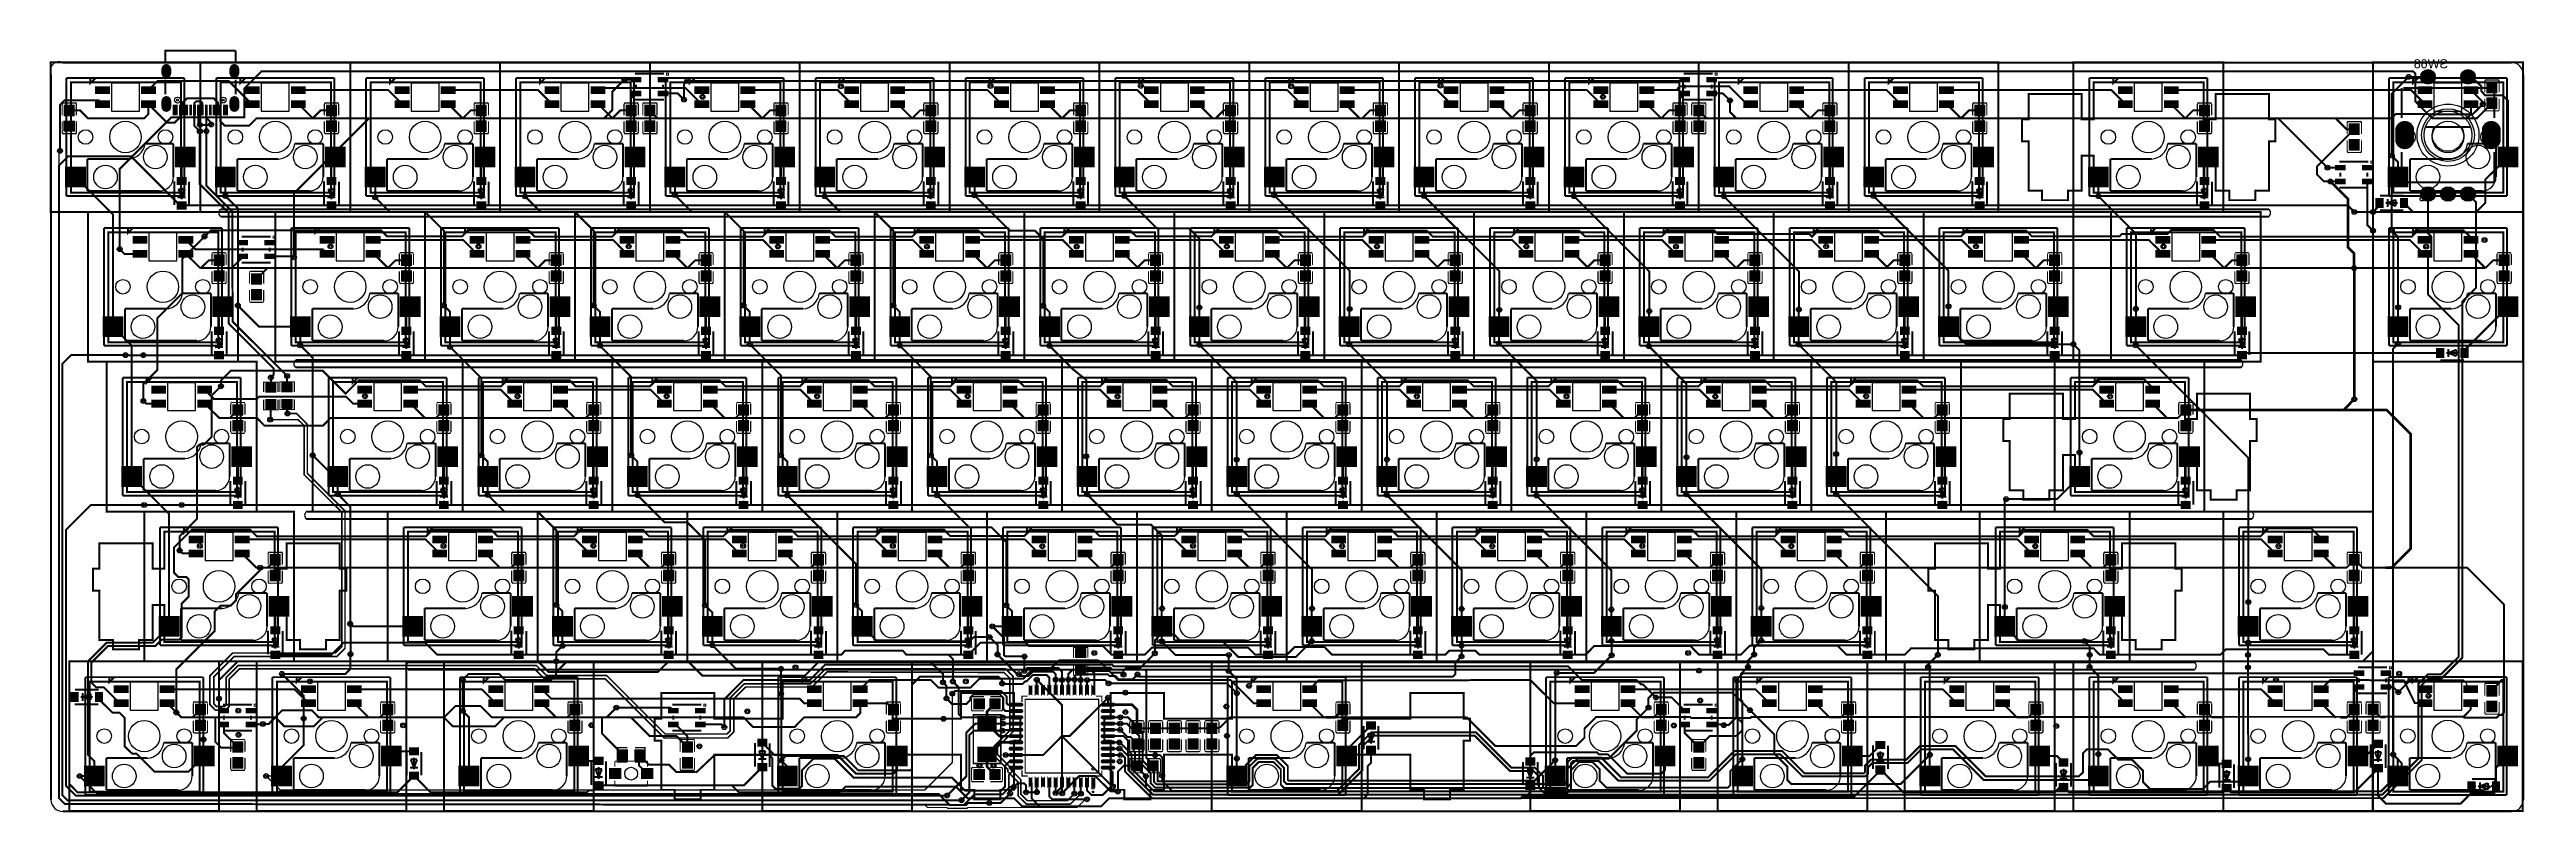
# Model space of a CAD drawing. Header units: millimetres. Extents: x 5 to 320, y -126 to -29.
import ezdxf

# ---------------------------------------------------------------- set-up
doc = ezdxf.new("R2010")
doc.units = ezdxf.units.MM
for name, color, linetype, true_color in [('BoardOutLine', 7, 'Continuous', 0xff00ff), ('BottomLayer', 7, 'Continuous', 0x0000ff), ('BottomPasteMaskLayer', 7, 'Continuous', 0x800000), ('BottomSilkLayer', 7, 'Continuous', 0x66cc33), ('BottomSolderMaskLayer', 7, 'Continuous', 0xaa00ff), ('Document', 7, 'Continuous', 0xffffff), ('Hole', 7, 'Continuous', 0x222222), ('Multi-Layer', 7, 'Continuous', 0xc0c0c0), ('TopLayer', 7, 'Continuous', 0xff0000), ('TopSilkLayer', 7, 'Continuous', 0xffcc00), ('TopSolderMaskLayer', 7, 'Continuous', 0x800080)]:
    doc.layers.add(name, color=color, linetype=linetype, true_color=true_color)
doc.styles.get("Standard").update_dxf_attribs({"font": 'arial.ttf'})

msp = doc.modelspace()

# ---------------------------------------------------------------- texts
at = {"layer": 'Document', "text_generation_flag": 2}
msp.add_text('SW68', height=1.143, dxfattribs=at).set_placement((309.57, -31.73))

# ---------------------------------------------------------------- hatches: boundary and pattern name
at = {"layer": 'BottomLayer'}
for points in [[(10.48, -34.07), (12.26, -34.07), (12.26, -34.96), (10.48, -34.96)], [(16.32, -34.07), (18.1, -34.07), (18.1, -34.96), (16.32, -34.96)], [(29.53, -34.07), (31.31, -34.07), (31.31, -34.96), (29.53, -34.96)], [(35.37, -34.07), (37.15, -34.07), (37.15, -34.96), (35.37, -34.96)], [(48.58, -34.07), (50.36, -34.07), (50.36, -34.96), (48.58, -34.96)], [(54.42, -34.07), (56.2, -34.07), (56.2, -34.96), (54.42, -34.96)], [(67.63, -34.07), (69.41, -34.07), (69.41, -34.96), (67.63, -34.96)], [(73.47, -34.07), (75.25, -34.07), (75.25, -34.96), (73.47, -34.96)], [(78.54, -33.51), (79.84, -33.51), (79.84, -32.86), (78.54, -32.86)], [(78.54, -35.26), (79.84, -35.26), (79.84, -34.61), (78.54, -34.61)], [(81.97, -33.51), (83.27, -33.51), (83.27, -32.86), (81.97, -32.86)], [(81.97, -35.26), (83.27, -35.26), (83.27, -34.61), (81.97, -34.61)], [(86.68, -34.07), (88.46, -34.07), (88.46, -34.96), (86.68, -34.96)], [(92.52, -34.07), (94.3, -34.07), (94.3, -34.96), (92.52, -34.96)], [(105.73, -34.07), (107.51, -34.07), (107.51, -34.96), (105.73, -34.96)], [(111.57, -34.07), (113.35, -34.07), (113.35, -34.96), (111.57, -34.96)], [(124.78, -34.07), (126.56, -34.07), (126.56, -34.96), (124.78, -34.96)], [(130.62, -34.07), (132.4, -34.07), (132.4, -34.96), (130.62, -34.96)], [(143.83, -34.07), (145.61, -34.07), (145.61, -34.96), (143.83, -34.96)], [(149.67, -34.07), (151.45, -34.07), (151.45, -34.96), (149.67, -34.96)], [(162.88, -34.07), (164.66, -34.07), (164.66, -34.96), (162.88, -34.96)], [(168.72, -34.07), (170.5, -34.07), (170.5, -34.96), (168.72, -34.96)], [(181.93, -34.07), (183.71, -34.07), (183.71, -34.96), (181.93, -34.96)], [(187.77, -34.07), (189.55, -34.07), (189.55, -34.96), (187.77, -34.96)], [(200.98, -34.07), (202.76, -34.07), (202.76, -34.96), (200.98, -34.96)], [(206.82, -34.07), (208.6, -34.07), (208.6, -34.96), (206.82, -34.96)], [(211.89, -33.51), (213.19, -33.51), (213.19, -32.86), (211.89, -32.86)], [(211.89, -35.26), (213.19, -35.26), (213.19, -34.61), (211.89, -34.61)], [(215.32, -33.51), (216.62, -33.51), (216.62, -32.86), (215.32, -32.86)], [(215.32, -35.26), (216.62, -35.26), (216.62, -34.61), (215.32, -34.61)], [(220.03, -34.07), (221.81, -34.07), (221.81, -34.96), (220.03, -34.96)], [(225.87, -34.07), (227.65, -34.07), (227.65, -34.96), (225.87, -34.96)], [(239.08, -34.07), (240.86, -34.07), (240.86, -34.96), (239.08, -34.96)], [(244.93, -34.07), (246.7, -34.07), (246.7, -34.96), (244.93, -34.96)], [(267.66, -34.07), (269.44, -34.07), (269.44, -34.96), (267.66, -34.96)], [(273.5, -34.07), (275.28, -34.07), (275.28, -34.96), (273.5, -34.96)], [(305.76, -34.07), (307.54, -34.07), (307.54, -34.96), (305.76, -34.96)], [(311.6, -34.07), (313.38, -34.07), (313.38, -34.96), (311.6, -34.96)], [(314.49, -34.89), (315.84, -34.89), (315.84, -33.48), (314.49, -33.48)], [(7.82, -37.81), (6.47, -37.81), (6.47, -36.4), (7.82, -36.4)], [(10.48, -35.85), (12.26, -35.85), (12.26, -36.74), (10.48, -36.74)], [(16.32, -35.85), (18.1, -35.85), (18.1, -36.74), (16.32, -36.74)], [(20.31, -37.69), (20.61, -37.69), (20.61, -36.39), (20.31, -36.39)], [(20.61, -37.69), (20.91, -37.69), (20.91, -36.39), (20.61, -36.39)], [(21.11, -37.69), (21.41, -37.69), (21.41, -36.39), (21.11, -36.39)], [(21.41, -37.69), (21.71, -37.69), (21.71, -36.39), (21.41, -36.39)], [(21.91, -37.69), (22.21, -37.69), (22.21, -36.39), (21.91, -36.39)], [(22.41, -37.69), (22.71, -37.69), (22.71, -36.39), (22.41, -36.39)], [(22.91, -37.69), (23.21, -37.69), (23.21, -36.39), (22.91, -36.39)], [(23.41, -37.69), (23.71, -37.69), (23.71, -36.39), (23.41, -36.39)], [(23.91, -37.69), (24.21, -37.69), (24.21, -36.39), (23.91, -36.39)], [(24.41, -37.69), (24.71, -37.69), (24.71, -36.39), (24.41, -36.39)], [(24.91, -37.69), (25.21, -37.69), (25.21, -36.39), (24.91, -36.39)], [(25.41, -37.69), (25.71, -37.69), (25.71, -36.39), (25.41, -36.39)], [(25.91, -37.69), (26.21, -37.69), (26.21, -36.39), (25.91, -36.39)], [(26.21, -37.69), (26.51, -37.69), (26.51, -36.39), (26.21, -36.39)], [(26.71, -37.69), (27.01, -37.69), (27.01, -36.39), (26.71, -36.39)], [(27.01, -37.69), (27.31, -37.69), (27.31, -36.39), (27.01, -36.39)], [(29.53, -35.85), (31.31, -35.85), (31.31, -36.74), (29.53, -36.74)], [(35.37, -35.85), (37.15, -35.85), (37.15, -36.74), (35.37, -36.74)], [(41.16, -37.81), (39.81, -37.81), (39.81, -36.4), (41.16, -36.4)], [(48.58, -35.85), (50.36, -35.85), (50.36, -36.74), (48.58, -36.74)], [(54.42, -35.85), (56.2, -35.85), (56.2, -36.74), (54.42, -36.74)], [(60.21, -37.81), (58.86, -37.81), (58.86, -36.4), (60.21, -36.4)], [(67.63, -35.85), (69.41, -35.85), (69.41, -36.74), (67.63, -36.74)], [(73.47, -35.85), (75.25, -35.85), (75.25, -36.74), (73.47, -36.74)], [(79.26, -37.81), (77.91, -37.81), (77.91, -36.4), (79.26, -36.4)], [(80.29, -37.81), (81.64, -37.81), (81.64, -36.4), (80.29, -36.4)], [(86.68, -35.85), (88.46, -35.85), (88.46, -36.74), (86.68, -36.74)], [(92.52, -35.85), (94.3, -35.85), (94.3, -36.74), (92.52, -36.74)], [(98.31, -37.81), (96.96, -37.81), (96.96, -36.4), (98.31, -36.4)], [(105.73, -35.85), (107.51, -35.85), (107.51, -36.74), (105.73, -36.74)], [(111.57, -35.85), (113.35, -35.85), (113.35, -36.74), (111.57, -36.74)], [(117.36, -37.81), (116.01, -37.81), (116.01, -36.4), (117.36, -36.4)], [(124.78, -35.85), (126.56, -35.85), (126.56, -36.74), (124.78, -36.74)], [(130.62, -35.85), (132.4, -35.85), (132.4, -36.74), (130.62, -36.74)], [(136.41, -37.81), (135.06, -37.81), (135.06, -36.4), (136.41, -36.4)], [(143.83, -35.85), (145.61, -35.85), (145.61, -36.74), (143.83, -36.74)], [(149.67, -35.85), (151.45, -35.85), (151.45, -36.74), (149.67, -36.74)], [(155.46, -37.81), (154.11, -37.81), (154.11, -36.4), (155.46, -36.4)], [(162.88, -35.85), (164.66, -35.85), (164.66, -36.74), (162.88, -36.74)], [(168.72, -35.85), (170.5, -35.85), (170.5, -36.74), (168.72, -36.74)], [(174.51, -37.81), (173.16, -37.81), (173.16, -36.4), (174.51, -36.4)], [(181.93, -35.85), (183.71, -35.85), (183.71, -36.74), (181.93, -36.74)], [(187.77, -35.85), (189.55, -35.85), (189.55, -36.74), (187.77, -36.74)], [(193.56, -37.81), (192.21, -37.81), (192.21, -36.4), (193.56, -36.4)], [(200.98, -35.85), (202.76, -35.85), (202.76, -36.74), (200.98, -36.74)], [(206.82, -35.85), (208.6, -35.85), (208.6, -36.74), (206.82, -36.74)], [(212.61, -37.81), (211.26, -37.81), (211.26, -36.4), (212.61, -36.4)], [(213.64, -37.81), (214.99, -37.81), (214.99, -36.4), (213.64, -36.4)], [(220.03, -35.85), (221.81, -35.85), (221.81, -36.74), (220.03, -36.74)], [(225.87, -35.85), (227.65, -35.85), (227.65, -36.74), (225.87, -36.74)], [(231.66, -37.81), (230.31, -37.81), (230.31, -36.4), (231.66, -36.4)], [(239.08, -35.85), (240.86, -35.85), (240.86, -36.74), (239.08, -36.74)], [(244.93, -35.85), (246.7, -35.85), (246.7, -36.74), (244.93, -36.74)], [(250.71, -37.81), (249.36, -37.81), (249.36, -36.4), (250.71, -36.4)], [(267.66, -35.85), (269.44, -35.85), (269.44, -36.74), (267.66, -36.74)], [(273.5, -35.85), (275.28, -35.85), (275.28, -36.74), (273.5, -36.74)], [(279.29, -37.81), (277.94, -37.81), (277.94, -36.4), (279.29, -36.4)], [(305.76, -35.85), (307.54, -35.85), (307.54, -36.74), (305.76, -36.74)], [(311.6, -35.85), (313.38, -35.85), (313.38, -36.74), (311.6, -36.74)], [(314.49, -35.48), (315.84, -35.48), (315.84, -36.89), (314.49, -36.89)], [(6.44, -38.43), (6.44, -39.78), (7.85, -39.78), (7.85, -38.43)], [(41.16, -38.4), (39.81, -38.4), (39.81, -39.81), (41.16, -39.81)], [(60.21, -38.4), (58.86, -38.4), (58.86, -39.81), (60.21, -39.81)], [(79.26, -38.4), (77.91, -38.4), (77.91, -39.81), (79.26, -39.81)], [(80.29, -38.4), (81.64, -38.4), (81.64, -39.81), (80.29, -39.81)], [(98.31, -38.4), (96.96, -38.4), (96.96, -39.81), (98.31, -39.81)], [(117.36, -38.4), (116.01, -38.4), (116.01, -39.81), (117.36, -39.81)], [(136.41, -38.4), (135.06, -38.4), (135.06, -39.81), (136.41, -39.81)], [(155.46, -38.4), (154.11, -38.4), (154.11, -39.81), (155.46, -39.81)], [(174.51, -38.4), (173.16, -38.4), (173.16, -39.81), (174.51, -39.81)], [(193.56, -38.4), (192.21, -38.4), (192.21, -39.81), (193.56, -39.81)], [(212.61, -38.4), (211.26, -38.4), (211.26, -39.81), (212.61, -39.81)], [(213.64, -38.4), (214.99, -38.4), (214.99, -39.81), (213.64, -39.81)], [(231.66, -38.4), (230.31, -38.4), (230.31, -39.81), (231.66, -39.81)], [(250.71, -38.4), (249.36, -38.4), (249.36, -39.81), (250.71, -39.81)], [(279.29, -38.4), (277.94, -38.4), (277.94, -39.81), (279.29, -39.81)], [(296.99, -40.19), (298.34, -40.19), (298.34, -38.78), (296.99, -38.78)], [(296.99, -40.78), (298.34, -40.78), (298.34, -42.19), (296.99, -42.19)], [(20.64, -41.75), (23.18, -41.75), (23.18, -44.29), (20.64, -44.29)], [(39.69, -41.75), (42.23, -41.75), (42.23, -44.29), (39.69, -44.29)], [(58.74, -41.75), (61.28, -41.75), (61.28, -44.29), (58.74, -44.29)], [(77.79, -41.75), (80.33, -41.75), (80.33, -44.29), (77.79, -44.29)], [(96.84, -41.75), (99.38, -41.75), (99.38, -44.29), (96.84, -44.29)], [(115.89, -41.75), (118.43, -41.75), (118.43, -44.29), (115.89, -44.29)], [(134.94, -41.75), (137.48, -41.75), (137.48, -44.29), (134.94, -44.29)], [(153.99, -41.75), (156.53, -41.75), (156.53, -44.29), (153.99, -44.29)], [(173.04, -41.75), (175.58, -41.75), (175.58, -44.29), (173.04, -44.29)], [(192.09, -41.75), (194.63, -41.75), (194.63, -44.29), (192.09, -44.29)], [(211.14, -41.75), (213.68, -41.75), (213.68, -44.29), (211.14, -44.29)], [(230.19, -41.75), (232.73, -41.75), (232.73, -44.29), (230.19, -44.29)], [(249.24, -41.75), (251.78, -41.75), (251.78, -44.29), (249.24, -44.29)], [(277.82, -41.75), (280.36, -41.75), (280.36, -44.29), (277.82, -44.29)], [(295.24, -44.71), (296.54, -44.71), (296.54, -44.06), (295.24, -44.06)], [(298.66, -44.71), (299.96, -44.71), (299.96, -44.06), (298.66, -44.06)], [(315.92, -41.75), (318.46, -41.75), (318.46, -44.29), (315.92, -44.29)], [(6.67, -44.29), (9.21, -44.29), (9.21, -46.83), (6.67, -46.83)], [(22.03, -46.58), (22.03, -45.58), (20.83, -45.58), (20.83, -46.58)], [(25.72, -44.29), (28.26, -44.29), (28.26, -46.83), (25.72, -46.83)], [(41.08, -46.58), (41.08, -45.58), (39.88, -45.58), (39.88, -46.58)], [(44.77, -44.29), (47.31, -44.29), (47.31, -46.83), (44.77, -46.83)], [(60.13, -46.58), (60.13, -45.58), (58.93, -45.58), (58.93, -46.58)], [(63.82, -44.29), (66.36, -44.29), (66.36, -46.83), (63.82, -46.83)], [(79.18, -46.58), (79.18, -45.58), (77.98, -45.58), (77.98, -46.58)], [(82.87, -44.29), (85.41, -44.29), (85.41, -46.83), (82.87, -46.83)], [(98.23, -46.58), (98.23, -45.58), (97.03, -45.58), (97.03, -46.58)], [(101.92, -44.29), (104.46, -44.29), (104.46, -46.83), (101.92, -46.83)], [(117.28, -46.58), (117.28, -45.58), (116.08, -45.58), (116.08, -46.58)], [(120.97, -44.29), (123.51, -44.29), (123.51, -46.83), (120.97, -46.83)], [(136.33, -46.58), (136.33, -45.58), (135.13, -45.58), (135.13, -46.58)], [(140.02, -44.29), (142.56, -44.29), (142.56, -46.83), (140.02, -46.83)], [(155.38, -46.58), (155.38, -45.58), (154.18, -45.58), (154.18, -46.58)], [(159.07, -44.29), (161.61, -44.29), (161.61, -46.83), (159.07, -46.83)], [(174.44, -46.58), (174.44, -45.58), (173.24, -45.58), (173.24, -46.58)], [(178.12, -44.29), (180.66, -44.29), (180.66, -46.83), (178.12, -46.83)], [(193.49, -46.58), (193.49, -45.58), (192.29, -45.58), (192.29, -46.58)], [(197.17, -44.29), (199.71, -44.29), (199.71, -46.83), (197.17, -46.83)], [(212.54, -46.58), (212.54, -45.58), (211.34, -45.58), (211.34, -46.58)], [(216.22, -44.29), (218.76, -44.29), (218.76, -46.83), (216.22, -46.83)], [(231.59, -46.58), (231.59, -45.58), (230.39, -45.58), (230.39, -46.58)], [(235.27, -44.29), (237.81, -44.29), (237.81, -46.83), (235.27, -46.83)], [(250.64, -46.58), (250.64, -45.58), (249.44, -45.58), (249.44, -46.58)], [(263.85, -44.29), (266.39, -44.29), (266.39, -46.83), (263.85, -46.83)], [(279.21, -46.58), (279.21, -45.58), (278.01, -45.58), (278.01, -46.58)], [(295.24, -46.46), (296.54, -46.46), (296.54, -45.81), (295.24, -45.81)], [(298.66, -46.46), (299.96, -46.46), (299.96, -45.81), (298.66, -45.81)], [(301.95, -44.29), (304.49, -44.29), (304.49, -46.83), (301.95, -46.83)], [(22.03, -49.68), (22.03, -48.68), (20.83, -48.68), (20.83, -49.68)], [(41.08, -49.68), (41.08, -48.68), (39.88, -48.68), (39.88, -49.68)], [(60.13, -49.68), (60.13, -48.68), (58.93, -48.68), (58.93, -49.68)], [(79.18, -49.68), (79.18, -48.68), (77.98, -48.68), (77.98, -49.68)], [(98.23, -49.68), (98.23, -48.68), (97.03, -48.68), (97.03, -49.68)], [(117.28, -49.68), (117.28, -48.68), (116.08, -48.68), (116.08, -49.68)], [(136.33, -49.68), (136.33, -48.68), (135.13, -48.68), (135.13, -49.68)], [(155.38, -49.68), (155.38, -48.68), (154.18, -48.68), (154.18, -49.68)], [(174.44, -49.68), (174.44, -48.68), (173.24, -48.68), (173.24, -49.68)], [(193.49, -49.68), (193.49, -48.68), (192.29, -48.68), (192.29, -49.68)], [(212.54, -49.68), (212.54, -48.68), (211.34, -48.68), (211.34, -49.68)], [(231.59, -49.68), (231.59, -48.68), (230.39, -48.68), (230.39, -49.68)], [(250.64, -49.68), (250.64, -48.68), (249.44, -48.68), (249.44, -49.68)], [(279.21, -49.68), (279.21, -48.68), (278.01, -48.68), (278.01, -49.68)], [(300.38, -49.46), (301.38, -49.46), (301.38, -48.26), (300.38, -48.26)], [(303.48, -49.46), (304.48, -49.46), (304.48, -48.26), (303.48, -48.26)], [(15.24, -53.12), (17.02, -53.12), (17.02, -54.01), (15.24, -54.01)], [(21.08, -53.12), (22.86, -53.12), (22.86, -54.01), (21.08, -54.01)], [(39.05, -53.12), (40.83, -53.12), (40.83, -54.01), (39.05, -54.01)], [(44.9, -53.12), (46.67, -53.12), (46.67, -54.01), (44.9, -54.01)], [(58.1, -53.12), (59.88, -53.12), (59.88, -54.01), (58.1, -54.01)], [(63.95, -53.12), (65.72, -53.12), (65.72, -54.01), (63.95, -54.01)], [(77.15, -53.12), (78.93, -53.12), (78.93, -54.01), (77.15, -54.01)], [(83, -53.12), (84.77, -53.12), (84.77, -54.01), (83, -54.01)], [(96.2, -53.12), (97.98, -53.12), (97.98, -54.01), (96.2, -54.01)], [(102.05, -53.12), (103.82, -53.12), (103.82, -54.01), (102.05, -54.01)], [(115.26, -53.12), (117.03, -53.12), (117.03, -54.01), (115.26, -54.01)], [(121.1, -53.12), (122.88, -53.12), (122.88, -54.01), (121.1, -54.01)], [(134.31, -53.12), (136.08, -53.12), (136.08, -54.01), (134.31, -54.01)], [(140.15, -53.12), (141.93, -53.12), (141.93, -54.01), (140.15, -54.01)], [(153.36, -53.12), (155.13, -53.12), (155.13, -54.01), (153.36, -54.01)], [(159.2, -53.12), (160.98, -53.12), (160.98, -54.01), (159.2, -54.01)], [(172.41, -53.12), (174.18, -53.12), (174.18, -54.01), (172.41, -54.01)], [(178.25, -53.12), (180.03, -53.12), (180.03, -54.01), (178.25, -54.01)], [(191.46, -53.12), (193.24, -53.12), (193.24, -54.01), (191.46, -54.01)], [(197.3, -53.12), (199.08, -53.12), (199.08, -54.01), (197.3, -54.01)], [(210.51, -53.12), (212.29, -53.12), (212.29, -54.01), (210.51, -54.01)], [(216.35, -53.12), (218.13, -53.12), (218.13, -54.01), (216.35, -54.01)], [(229.56, -53.12), (231.34, -53.12), (231.34, -54.01), (229.56, -54.01)], [(235.4, -53.12), (237.18, -53.12), (237.18, -54.01), (235.4, -54.01)], [(248.61, -53.12), (250.39, -53.12), (250.39, -54.01), (248.61, -54.01)], [(254.45, -53.12), (256.23, -53.12), (256.23, -54.01), (254.45, -54.01)], [(272.42, -53.12), (274.2, -53.12), (274.2, -54.01), (272.42, -54.01)], [(278.26, -53.12), (280.04, -53.12), (280.04, -54.01), (278.26, -54.01)], [(305.76, -53.12), (307.54, -53.12), (307.54, -54.01), (305.76, -54.01)], [(311.6, -53.12), (313.38, -53.12), (313.38, -54.01), (311.6, -54.01)], [(15.24, -54.9), (17.02, -54.9), (17.02, -55.79), (15.24, -55.79)], [(21.08, -54.9), (22.86, -54.9), (22.86, -55.79), (21.08, -55.79)], [(26.87, -56.86), (25.52, -56.86), (25.52, -55.45), (26.87, -55.45)], [(28.53, -54.23), (29.83, -54.23), (29.83, -53.58), (28.53, -53.58)], [(28.53, -55.98), (29.83, -55.98), (29.83, -55.33), (28.53, -55.33)], [(31.96, -54.23), (33.26, -54.23), (33.26, -53.58), (31.96, -53.58)], [(31.96, -55.98), (33.26, -55.98), (33.26, -55.33), (31.96, -55.33)], [(39.05, -54.9), (40.83, -54.9), (40.83, -55.79), (39.05, -55.79)], [(44.9, -54.9), (46.67, -54.9), (46.67, -55.79), (44.9, -55.79)], [(50.68, -56.86), (49.33, -56.86), (49.33, -55.45), (50.68, -55.45)], [(58.1, -54.9), (59.88, -54.9), (59.88, -55.79), (58.1, -55.79)], [(63.95, -54.9), (65.72, -54.9), (65.72, -55.79), (63.95, -55.79)], [(69.73, -56.86), (68.38, -56.86), (68.38, -55.45), (69.73, -55.45)], [(77.15, -54.9), (78.93, -54.9), (78.93, -55.79), (77.15, -55.79)], [(83, -54.9), (84.77, -54.9), (84.77, -55.79), (83, -55.79)], [(88.78, -56.86), (87.43, -56.86), (87.43, -55.45), (88.78, -55.45)], [(96.2, -54.9), (97.98, -54.9), (97.98, -55.79), (96.2, -55.79)], [(102.05, -54.9), (103.82, -54.9), (103.82, -55.79), (102.05, -55.79)], [(107.83, -56.86), (106.48, -56.86), (106.48, -55.45), (107.83, -55.45)], [(115.26, -54.9), (117.03, -54.9), (117.03, -55.79), (115.26, -55.79)], [(121.1, -54.9), (122.88, -54.9), (122.88, -55.79), (121.1, -55.79)], [(126.88, -56.86), (125.53, -56.86), (125.53, -55.45), (126.88, -55.45)], [(134.31, -54.9), (136.08, -54.9), (136.08, -55.79), (134.31, -55.79)], [(140.15, -54.9), (141.93, -54.9), (141.93, -55.79), (140.15, -55.79)], [(145.93, -56.86), (144.58, -56.86), (144.58, -55.45), (145.93, -55.45)], [(153.36, -54.9), (155.13, -54.9), (155.13, -55.79), (153.36, -55.79)], [(159.2, -54.9), (160.98, -54.9), (160.98, -55.79), (159.2, -55.79)], [(164.99, -56.86), (163.64, -56.86), (163.64, -55.45), (164.99, -55.45)], [(172.41, -54.9), (174.18, -54.9), (174.18, -55.79), (172.41, -55.79)], [(178.25, -54.9), (180.03, -54.9), (180.03, -55.79), (178.25, -55.79)], [(184.04, -56.86), (182.69, -56.86), (182.69, -55.45), (184.04, -55.45)], [(191.46, -54.9), (193.24, -54.9), (193.24, -55.79), (191.46, -55.79)], [(197.3, -54.9), (199.08, -54.9), (199.08, -55.79), (197.3, -55.79)], [(203.09, -56.86), (201.74, -56.86), (201.74, -55.45), (203.09, -55.45)], [(210.51, -54.9), (212.29, -54.9), (212.29, -55.79), (210.51, -55.79)], [(216.35, -54.9), (218.13, -54.9), (218.13, -55.79), (216.35, -55.79)], [(222.14, -56.86), (220.79, -56.86), (220.79, -55.45), (222.14, -55.45)], [(229.56, -54.9), (231.34, -54.9), (231.34, -55.79), (229.56, -55.79)], [(235.4, -54.9), (237.18, -54.9), (237.18, -55.79), (235.4, -55.79)], [(241.19, -56.86), (239.84, -56.86), (239.84, -55.45), (241.19, -55.45)], [(248.61, -54.9), (250.39, -54.9), (250.39, -55.79), (248.61, -55.79)], [(254.45, -54.9), (256.23, -54.9), (256.23, -55.79), (254.45, -55.79)], [(260.24, -56.86), (258.89, -56.86), (258.89, -55.45), (260.24, -55.45)], [(272.42, -54.9), (274.2, -54.9), (274.2, -55.79), (272.42, -55.79)], [(278.26, -54.9), (280.04, -54.9), (280.04, -55.79), (278.26, -55.79)], [(284.05, -56.86), (282.7, -56.86), (282.7, -55.45), (284.05, -55.45)], [(305.76, -54.9), (307.54, -54.9), (307.54, -55.79), (305.76, -55.79)], [(311.6, -54.9), (313.38, -54.9), (313.38, -55.79), (311.6, -55.79)], [(317.39, -56.86), (316.04, -56.86), (316.04, -55.45), (317.39, -55.45)], [(26.87, -57.45), (25.52, -57.45), (25.52, -58.86), (26.87, -58.86)], [(30.28, -59.24), (31.63, -59.24), (31.63, -57.83), (30.28, -57.83)], [(30.28, -59.83), (31.63, -59.83), (31.63, -61.24), (30.28, -61.24)], [(50.68, -57.45), (49.33, -57.45), (49.33, -58.86), (50.68, -58.86)], [(69.73, -57.45), (68.38, -57.45), (68.38, -58.86), (69.73, -58.86)], [(88.78, -57.45), (87.43, -57.45), (87.43, -58.86), (88.78, -58.86)], [(107.83, -57.45), (106.48, -57.45), (106.48, -58.86), (107.83, -58.86)], [(126.88, -57.45), (125.53, -57.45), (125.53, -58.86), (126.88, -58.86)], [(145.93, -57.45), (144.58, -57.45), (144.58, -58.86), (145.93, -58.86)], [(164.99, -57.45), (163.64, -57.45), (163.64, -58.86), (164.99, -58.86)], [(184.04, -57.45), (182.69, -57.45), (182.69, -58.86), (184.04, -58.86)], [(203.09, -57.45), (201.74, -57.45), (201.74, -58.86), (203.09, -58.86)], [(222.14, -57.45), (220.79, -57.45), (220.79, -58.86), (222.14, -58.86)], [(241.19, -57.45), (239.84, -57.45), (239.84, -58.86), (241.19, -58.86)], [(260.24, -57.45), (258.89, -57.45), (258.89, -58.86), (260.24, -58.86)], [(284.05, -57.45), (282.7, -57.45), (282.7, -58.86), (284.05, -58.86)], [(317.39, -57.45), (316.04, -57.45), (316.04, -58.86), (317.39, -58.86)], [(25.4, -60.8), (27.94, -60.8), (27.94, -63.34), (25.4, -63.34)], [(49.21, -60.8), (51.75, -60.8), (51.75, -63.34), (49.21, -63.34)], [(68.26, -60.8), (70.8, -60.8), (70.8, -63.34), (68.26, -63.34)], [(87.31, -60.8), (89.85, -60.8), (89.85, -63.34), (87.31, -63.34)], [(106.36, -60.8), (108.9, -60.8), (108.9, -63.34), (106.36, -63.34)], [(125.42, -60.8), (127.96, -60.8), (127.96, -63.34), (125.42, -63.34)], [(144.47, -60.8), (147.01, -60.8), (147.01, -63.34), (144.47, -63.34)], [(163.52, -60.8), (166.06, -60.8), (166.06, -63.34), (163.52, -63.34)], [(182.57, -60.8), (185.11, -60.8), (185.11, -63.34), (182.57, -63.34)], [(201.62, -60.8), (204.16, -60.8), (204.16, -63.34), (201.62, -63.34)], [(220.67, -60.8), (223.21, -60.8), (223.21, -63.34), (220.67, -63.34)], [(239.72, -60.8), (242.26, -60.8), (242.26, -63.34), (239.72, -63.34)], [(258.77, -60.8), (261.31, -60.8), (261.31, -63.34), (258.77, -63.34)], [(282.58, -60.8), (285.12, -60.8), (285.12, -63.34), (282.58, -63.34)], [(315.92, -60.8), (318.46, -60.8), (318.46, -63.34), (315.92, -63.34)], [(11.43, -63.34), (13.97, -63.34), (13.97, -65.88), (11.43, -65.88)], [(26.79, -65.63), (26.79, -64.63), (25.59, -64.63), (25.59, -65.63)], [(35.24, -63.34), (37.78, -63.34), (37.78, -65.88), (35.24, -65.88)], [(50.61, -65.63), (50.61, -64.63), (49.41, -64.63), (49.41, -65.63)], [(54.29, -63.34), (56.83, -63.34), (56.83, -65.88), (54.29, -65.88)], [(69.66, -65.63), (69.66, -64.63), (68.46, -64.63), (68.46, -65.63)], [(73.34, -63.34), (75.88, -63.34), (75.88, -65.88), (73.34, -65.88)], [(88.71, -65.63), (88.71, -64.63), (87.51, -64.63), (87.51, -65.63)], [(92.39, -63.34), (94.93, -63.34), (94.93, -65.88), (92.39, -65.88)], [(107.76, -65.63), (107.76, -64.63), (106.56, -64.63), (106.56, -65.63)], [(111.45, -63.34), (113.99, -63.34), (113.99, -65.88), (111.45, -65.88)], [(126.81, -65.63), (126.81, -64.63), (125.61, -64.63), (125.61, -65.63)], [(130.5, -63.34), (133.04, -63.34), (133.04, -65.88), (130.5, -65.88)], [(145.86, -65.63), (145.86, -64.63), (144.66, -64.63), (144.66, -65.63)], [(149.55, -63.34), (152.09, -63.34), (152.09, -65.88), (149.55, -65.88)], [(164.91, -65.63), (164.91, -64.63), (163.71, -64.63), (163.71, -65.63)], [(168.6, -63.34), (171.14, -63.34), (171.14, -65.88), (168.6, -65.88)], [(183.96, -65.63), (183.96, -64.63), (182.76, -64.63), (182.76, -65.63)], [(187.65, -63.34), (190.19, -63.34), (190.19, -65.88), (187.65, -65.88)], [(203.01, -65.63), (203.01, -64.63), (201.81, -64.63), (201.81, -65.63)], [(206.7, -63.34), (209.24, -63.34), (209.24, -65.88), (206.7, -65.88)], [(222.06, -65.63), (222.06, -64.63), (220.86, -64.63), (220.86, -65.63)], [(225.75, -63.34), (228.29, -63.34), (228.29, -65.88), (225.75, -65.88)], [(241.11, -65.63), (241.11, -64.63), (239.91, -64.63), (239.91, -65.63)], [(244.8, -63.34), (247.34, -63.34), (247.34, -65.88), (244.8, -65.88)], [(260.16, -65.63), (260.16, -64.63), (258.96, -64.63), (258.96, -65.63)], [(268.61, -63.34), (271.15, -63.34), (271.15, -65.88), (268.61, -65.88)], [(283.98, -65.63), (283.98, -64.63), (282.78, -64.63), (282.78, -65.63)], [(301.95, -63.34), (304.49, -63.34), (304.49, -65.88), (301.95, -65.88)], [(26.79, -68.73), (26.79, -67.73), (25.59, -67.73), (25.59, -68.73)], [(50.61, -68.73), (50.61, -67.73), (49.41, -67.73), (49.41, -68.73)], [(69.66, -68.73), (69.66, -67.73), (68.46, -67.73), (68.46, -68.73)], [(88.71, -68.73), (88.71, -67.73), (87.51, -67.73), (87.51, -68.73)], [(107.76, -68.73), (107.76, -67.73), (106.56, -67.73), (106.56, -68.73)], [(126.81, -68.73), (126.81, -67.73), (125.61, -67.73), (125.61, -68.73)], [(145.86, -68.73), (145.86, -67.73), (144.66, -67.73), (144.66, -68.73)], [(164.91, -68.73), (164.91, -67.73), (163.71, -67.73), (163.71, -68.73)], [(183.96, -68.73), (183.96, -67.73), (182.76, -67.73), (182.76, -68.73)], [(203.01, -68.73), (203.01, -67.73), (201.81, -67.73), (201.81, -68.73)], [(222.06, -68.73), (222.06, -67.73), (220.86, -67.73), (220.86, -68.73)], [(241.11, -68.73), (241.11, -67.73), (239.91, -67.73), (239.91, -68.73)], [(260.16, -68.73), (260.16, -67.73), (258.96, -67.73), (258.96, -68.73)], [(283.98, -68.73), (283.98, -67.73), (282.78, -67.73), (282.78, -68.73)], [(308.08, -68.55), (309.08, -68.55), (309.08, -67.35), (308.08, -67.35)], [(311.18, -68.55), (312.18, -68.55), (312.18, -67.35), (311.18, -67.35)], [(17.62, -72.17), (19.4, -72.17), (19.4, -73.06), (17.62, -73.06)], [(23.46, -72.17), (25.24, -72.17), (25.24, -73.06), (23.46, -73.06)], [(32.09, -72.97), (33.46, -72.97), (33.46, -71.84), (32.09, -71.84)], [(35.52, -72.94), (34.15, -72.94), (34.15, -71.8), (35.52, -71.8)], [(43.82, -72.17), (45.59, -72.17), (45.59, -73.06), (43.82, -73.06)], [(49.66, -72.17), (51.44, -72.17), (51.44, -73.06), (49.66, -73.06)], [(62.87, -72.17), (64.64, -72.17), (64.64, -73.06), (62.87, -73.06)], [(68.71, -72.17), (70.49, -72.17), (70.49, -73.06), (68.71, -73.06)], [(81.92, -72.17), (83.69, -72.17), (83.69, -73.06), (81.92, -73.06)], [(87.76, -72.17), (89.54, -72.17), (89.54, -73.06), (87.76, -73.06)], [(100.97, -72.17), (102.75, -72.17), (102.75, -73.06), (100.97, -73.06)], [(106.81, -72.17), (108.59, -72.17), (108.59, -73.06), (106.81, -73.06)], [(120.02, -72.17), (121.8, -72.17), (121.8, -73.06), (120.02, -73.06)], [(125.86, -72.17), (127.64, -72.17), (127.64, -73.06), (125.86, -73.06)], [(139.07, -72.17), (140.85, -72.17), (140.85, -73.06), (139.07, -73.06)], [(144.91, -72.17), (146.69, -72.17), (146.69, -73.06), (144.91, -73.06)], [(158.12, -72.17), (159.9, -72.17), (159.9, -73.06), (158.12, -73.06)], [(163.96, -72.17), (165.74, -72.17), (165.74, -73.06), (163.96, -73.06)], [(177.17, -72.17), (178.95, -72.17), (178.95, -73.06), (177.17, -73.06)], [(183.01, -72.17), (184.79, -72.17), (184.79, -73.06), (183.01, -73.06)], [(196.22, -72.17), (198, -72.17), (198, -73.06), (196.22, -73.06)], [(202.06, -72.17), (203.84, -72.17), (203.84, -73.06), (202.06, -73.06)], [(215.27, -72.17), (217.05, -72.17), (217.05, -73.06), (215.27, -73.06)], [(221.11, -72.17), (222.89, -72.17), (222.89, -73.06), (221.11, -73.06)], [(234.32, -72.17), (236.1, -72.17), (236.1, -73.06), (234.32, -73.06)], [(240.16, -72.17), (241.94, -72.17), (241.94, -73.06), (240.16, -73.06)], [(265.28, -72.17), (267.06, -72.17), (267.06, -73.06), (265.28, -73.06)], [(271.12, -72.17), (272.9, -72.17), (272.9, -73.06), (271.12, -73.06)], [(17.62, -73.95), (19.4, -73.95), (19.4, -74.84), (17.62, -74.84)], [(23.46, -73.95), (25.24, -73.95), (25.24, -74.84), (23.46, -74.84)], [(29.25, -75.91), (27.9, -75.91), (27.9, -74.5), (29.25, -74.5)], [(32.09, -73.84), (33.46, -73.84), (33.46, -74.97), (32.09, -74.97)], [(35.52, -73.8), (34.15, -73.8), (34.15, -74.94), (35.52, -74.94)], [(43.82, -73.95), (45.59, -73.95), (45.59, -74.84), (43.82, -74.84)], [(49.66, -73.95), (51.44, -73.95), (51.44, -74.84), (49.66, -74.84)], [(55.45, -75.91), (54.1, -75.91), (54.1, -74.5), (55.45, -74.5)], [(62.87, -73.95), (64.64, -73.95), (64.64, -74.84), (62.87, -74.84)], [(68.71, -73.95), (70.49, -73.95), (70.49, -74.84), (68.71, -74.84)], [(74.5, -75.91), (73.15, -75.91), (73.15, -74.5), (74.5, -74.5)], [(81.92, -73.95), (83.69, -73.95), (83.69, -74.84), (81.92, -74.84)], [(87.76, -73.95), (89.54, -73.95), (89.54, -74.84), (87.76, -74.84)], [(93.55, -75.91), (92.2, -75.91), (92.2, -74.5), (93.55, -74.5)], [(100.97, -73.95), (102.75, -73.95), (102.75, -74.84), (100.97, -74.84)], [(106.81, -73.95), (108.59, -73.95), (108.59, -74.84), (106.81, -74.84)], [(112.6, -75.91), (111.25, -75.91), (111.25, -74.5), (112.6, -74.5)], [(120.02, -73.95), (121.8, -73.95), (121.8, -74.84), (120.02, -74.84)], [(125.86, -73.95), (127.64, -73.95), (127.64, -74.84), (125.86, -74.84)], [(131.65, -75.91), (130.3, -75.91), (130.3, -74.5), (131.65, -74.5)], [(139.07, -73.95), (140.85, -73.95), (140.85, -74.84), (139.07, -74.84)], [(144.91, -73.95), (146.69, -73.95), (146.69, -74.84), (144.91, -74.84)], [(150.7, -75.91), (149.35, -75.91), (149.35, -74.5), (150.7, -74.5)], [(158.12, -73.95), (159.9, -73.95), (159.9, -74.84), (158.12, -74.84)], [(163.96, -73.95), (165.74, -73.95), (165.74, -74.84), (163.96, -74.84)], [(169.75, -75.91), (168.4, -75.91), (168.4, -74.5), (169.75, -74.5)], [(177.17, -73.95), (178.95, -73.95), (178.95, -74.84), (177.17, -74.84)], [(183.01, -73.95), (184.79, -73.95), (184.79, -74.84), (183.01, -74.84)], [(188.8, -75.91), (187.45, -75.91), (187.45, -74.5), (188.8, -74.5)], [(196.22, -73.95), (198, -73.95), (198, -74.84), (196.22, -74.84)], [(202.06, -73.95), (203.84, -73.95), (203.84, -74.84), (202.06, -74.84)], [(207.85, -75.91), (206.5, -75.91), (206.5, -74.5), (207.85, -74.5)], [(215.27, -73.95), (217.05, -73.95), (217.05, -74.84), (215.27, -74.84)], [(221.11, -73.95), (222.89, -73.95), (222.89, -74.84), (221.11, -74.84)], [(226.9, -75.91), (225.55, -75.91), (225.55, -74.5), (226.9, -74.5)], [(234.32, -73.95), (236.1, -73.95), (236.1, -74.84), (234.32, -74.84)], [(240.16, -73.95), (241.94, -73.95), (241.94, -74.84), (240.16, -74.84)], [(245.95, -75.91), (244.6, -75.91), (244.6, -74.5), (245.95, -74.5)], [(265.28, -73.95), (267.06, -73.95), (267.06, -74.84), (265.28, -74.84)], [(271.12, -73.95), (272.9, -73.95), (272.9, -74.84), (271.12, -74.84)], [(276.91, -75.91), (275.56, -75.91), (275.56, -74.5), (276.91, -74.5)], [(29.25, -76.5), (27.9, -76.5), (27.9, -77.91), (29.25, -77.91)], [(55.45, -76.5), (54.1, -76.5), (54.1, -77.91), (55.45, -77.91)], [(74.5, -76.5), (73.15, -76.5), (73.15, -77.91), (74.5, -77.91)], [(93.55, -76.5), (92.2, -76.5), (92.2, -77.91), (93.55, -77.91)], [(112.6, -76.5), (111.25, -76.5), (111.25, -77.91), (112.6, -77.91)], [(131.65, -76.5), (130.3, -76.5), (130.3, -77.91), (131.65, -77.91)], [(150.7, -76.5), (149.35, -76.5), (149.35, -77.91), (150.7, -77.91)], [(169.75, -76.5), (168.4, -76.5), (168.4, -77.91), (169.75, -77.91)], [(188.8, -76.5), (187.45, -76.5), (187.45, -77.91), (188.8, -77.91)], [(207.85, -76.5), (206.5, -76.5), (206.5, -77.91), (207.85, -77.91)], [(226.9, -76.5), (225.55, -76.5), (225.55, -77.91), (226.9, -77.91)], [(245.95, -76.5), (244.6, -76.5), (244.6, -77.91), (245.95, -77.91)], [(276.91, -76.5), (275.56, -76.5), (275.56, -77.91), (276.91, -77.91)], [(27.78, -79.85), (30.32, -79.85), (30.32, -82.39), (27.78, -82.39)], [(53.98, -79.85), (56.52, -79.85), (56.52, -82.39), (53.98, -82.39)], [(73.03, -79.85), (75.57, -79.85), (75.57, -82.39), (73.03, -82.39)], [(92.08, -79.85), (94.62, -79.85), (94.62, -82.39), (92.08, -82.39)], [(111.13, -79.85), (113.67, -79.85), (113.67, -82.39), (111.13, -82.39)], [(130.18, -79.85), (132.72, -79.85), (132.72, -82.39), (130.18, -82.39)], [(149.23, -79.85), (151.77, -79.85), (151.77, -82.39), (149.23, -82.39)], [(168.28, -79.85), (170.82, -79.85), (170.82, -82.39), (168.28, -82.39)], [(187.33, -79.85), (189.87, -79.85), (189.87, -82.39), (187.33, -82.39)], [(206.38, -79.85), (208.92, -79.85), (208.92, -82.39), (206.38, -82.39)], [(225.43, -79.85), (227.97, -79.85), (227.97, -82.39), (225.43, -82.39)], [(244.48, -79.85), (247.02, -79.85), (247.02, -82.39), (244.48, -82.39)], [(275.44, -79.85), (277.98, -79.85), (277.98, -82.39), (275.44, -82.39)], [(13.81, -82.39), (16.35, -82.39), (16.35, -84.93), (13.81, -84.93)], [(29.18, -84.68), (29.18, -83.68), (27.98, -83.68), (27.98, -84.68)], [(40.01, -82.39), (42.55, -82.39), (42.55, -84.93), (40.01, -84.93)], [(55.37, -84.68), (55.37, -83.68), (54.17, -83.68), (54.17, -84.68)], [(59.06, -82.39), (61.6, -82.39), (61.6, -84.93), (59.06, -84.93)], [(74.42, -84.68), (74.42, -83.68), (73.22, -83.68), (73.22, -84.68)], [(78.11, -82.39), (80.65, -82.39), (80.65, -84.93), (78.11, -84.93)], [(93.47, -84.68), (93.47, -83.68), (92.27, -83.68), (92.27, -84.68)], [(97.16, -82.39), (99.7, -82.39), (99.7, -84.93), (97.16, -84.93)], [(112.52, -84.68), (112.52, -83.68), (111.32, -83.68), (111.32, -84.68)], [(116.21, -82.39), (118.75, -82.39), (118.75, -84.93), (116.21, -84.93)], [(131.57, -84.68), (131.57, -83.68), (130.37, -83.68), (130.37, -84.68)], [(135.26, -82.39), (137.8, -82.39), (137.8, -84.93), (135.26, -84.93)], [(150.62, -84.68), (150.62, -83.68), (149.42, -83.68), (149.42, -84.68)], [(154.31, -82.39), (156.85, -82.39), (156.85, -84.93), (154.31, -84.93)], [(169.67, -84.68), (169.67, -83.68), (168.47, -83.68), (168.47, -84.68)], [(173.36, -82.39), (175.9, -82.39), (175.9, -84.93), (173.36, -84.93)], [(188.72, -84.68), (188.72, -83.68), (187.52, -83.68), (187.52, -84.68)], [(192.41, -82.39), (194.95, -82.39), (194.95, -84.93), (192.41, -84.93)], [(207.77, -84.68), (207.77, -83.68), (206.57, -83.68), (206.57, -84.68)], [(211.46, -82.39), (214, -82.39), (214, -84.93), (211.46, -84.93)], [(226.82, -84.68), (226.82, -83.68), (225.62, -83.68), (225.62, -84.68)], [(230.51, -82.39), (233.05, -82.39), (233.05, -84.93), (230.51, -84.93)], [(245.87, -84.68), (245.87, -83.68), (244.67, -83.68), (244.67, -84.68)], [(261.47, -82.39), (264.01, -82.39), (264.01, -84.93), (261.47, -84.93)], [(276.83, -84.68), (276.83, -83.68), (275.63, -83.68), (275.63, -84.68)], [(29.18, -87.78), (29.18, -86.78), (27.98, -86.78), (27.98, -87.78)], [(55.37, -87.78), (55.37, -86.78), (54.17, -86.78), (54.17, -87.78)], [(74.42, -87.78), (74.42, -86.78), (73.22, -86.78), (73.22, -87.78)], [(93.47, -87.78), (93.47, -86.78), (92.27, -86.78), (92.27, -87.78)], [(112.52, -87.78), (112.52, -86.78), (111.32, -86.78), (111.32, -87.78)], [(131.57, -87.78), (131.57, -86.78), (130.37, -86.78), (130.37, -87.78)], [(150.62, -87.78), (150.62, -86.78), (149.42, -86.78), (149.42, -87.78)], [(169.67, -87.78), (169.67, -86.78), (168.47, -86.78), (168.47, -87.78)], [(188.72, -87.78), (188.72, -86.78), (187.52, -86.78), (187.52, -87.78)], [(207.77, -87.78), (207.77, -86.78), (206.57, -86.78), (206.57, -87.78)], [(226.82, -87.78), (226.82, -86.78), (225.62, -86.78), (225.62, -87.78)], [(245.87, -87.78), (245.87, -86.78), (244.67, -86.78), (244.67, -87.78)], [(276.83, -87.78), (276.83, -86.78), (275.63, -86.78), (275.63, -87.78)], [(22.38, -91.22), (24.16, -91.22), (24.16, -92.11), (22.38, -92.11)], [(28.23, -91.22), (30, -91.22), (30, -92.11), (28.23, -92.11)], [(53.34, -91.22), (55.12, -91.22), (55.12, -92.11), (53.34, -92.11)], [(59.18, -91.22), (60.96, -91.22), (60.96, -92.11), (59.18, -92.11)], [(72.39, -91.22), (74.17, -91.22), (74.17, -92.11), (72.39, -92.11)], [(78.23, -91.22), (80.01, -91.22), (80.01, -92.11), (78.23, -92.11)], [(91.44, -91.22), (93.22, -91.22), (93.22, -92.11), (91.44, -92.11)], [(97.28, -91.22), (99.06, -91.22), (99.06, -92.11), (97.28, -92.11)], [(110.49, -91.22), (112.27, -91.22), (112.27, -92.11), (110.49, -92.11)], [(116.33, -91.22), (118.11, -91.22), (118.11, -92.11), (116.33, -92.11)], [(129.54, -91.22), (131.32, -91.22), (131.32, -92.11), (129.54, -92.11)], [(135.39, -91.22), (137.16, -91.22), (137.16, -92.11), (135.39, -92.11)], [(148.59, -91.22), (150.37, -91.22), (150.37, -92.11), (148.59, -92.11)], [(154.44, -91.22), (156.21, -91.22), (156.21, -92.11), (154.44, -92.11)], [(167.64, -91.22), (169.42, -91.22), (169.42, -92.11), (167.64, -92.11)], [(173.49, -91.22), (175.26, -91.22), (175.26, -92.11), (173.49, -92.11)], [(186.69, -91.22), (188.47, -91.22), (188.47, -92.11), (186.69, -92.11)], [(192.54, -91.22), (194.31, -91.22), (194.31, -92.11), (192.54, -92.11)], [(205.74, -91.22), (207.52, -91.22), (207.52, -92.11), (205.74, -92.11)], [(211.59, -91.22), (213.36, -91.22), (213.36, -92.11), (211.59, -92.11)], [(224.8, -91.22), (226.57, -91.22), (226.57, -92.11), (224.8, -92.11)], [(230.64, -91.22), (232.42, -91.22), (232.42, -92.11), (230.64, -92.11)], [(255.75, -91.22), (257.53, -91.22), (257.53, -92.11), (255.75, -92.11)], [(261.59, -91.22), (263.37, -91.22), (263.37, -92.11), (261.59, -92.11)], [(286.71, -91.22), (288.49, -91.22), (288.49, -92.11), (286.71, -92.11)], [(292.55, -91.22), (294.33, -91.22), (294.33, -92.11), (292.55, -92.11)], [(22.38, -93), (24.16, -93), (24.16, -93.89), (22.38, -93.89)], [(28.23, -93), (30, -93), (30, -93.89), (28.23, -93.89)], [(34.01, -94.96), (32.66, -94.96), (32.66, -93.55), (34.01, -93.55)], [(53.34, -93), (55.12, -93), (55.12, -93.89), (53.34, -93.89)], [(59.18, -93), (60.96, -93), (60.96, -93.89), (59.18, -93.89)], [(64.97, -94.96), (63.62, -94.96), (63.62, -93.55), (64.97, -93.55)], [(72.39, -93), (74.17, -93), (74.17, -93.89), (72.39, -93.89)], [(78.23, -93), (80.01, -93), (80.01, -93.89), (78.23, -93.89)], [(84.02, -94.96), (82.67, -94.96), (82.67, -93.55), (84.02, -93.55)], [(91.44, -93), (93.22, -93), (93.22, -93.89), (91.44, -93.89)], [(97.28, -93), (99.06, -93), (99.06, -93.89), (97.28, -93.89)], [(103.07, -94.96), (101.72, -94.96), (101.72, -93.55), (103.07, -93.55)], [(110.49, -93), (112.27, -93), (112.27, -93.89), (110.49, -93.89)], [(116.33, -93), (118.11, -93), (118.11, -93.89), (116.33, -93.89)], [(122.12, -94.96), (120.77, -94.96), (120.77, -93.55), (122.12, -93.55)], [(129.54, -93), (131.32, -93), (131.32, -93.89), (129.54, -93.89)], [(135.39, -93), (137.16, -93), (137.16, -93.89), (135.39, -93.89)], [(141.17, -94.96), (139.82, -94.96), (139.82, -93.55), (141.17, -93.55)], [(148.59, -93), (150.37, -93), (150.37, -93.89), (148.59, -93.89)], [(154.44, -93), (156.21, -93), (156.21, -93.89), (154.44, -93.89)], [(160.22, -94.96), (158.87, -94.96), (158.87, -93.55), (160.22, -93.55)], [(167.64, -93), (169.42, -93), (169.42, -93.89), (167.64, -93.89)], [(173.49, -93), (175.26, -93), (175.26, -93.89), (173.49, -93.89)], [(179.27, -94.96), (177.92, -94.96), (177.92, -93.55), (179.27, -93.55)], [(186.69, -93), (188.47, -93), (188.47, -93.89), (186.69, -93.89)], [(192.54, -93), (194.31, -93), (194.31, -93.89), (192.54, -93.89)], [(198.32, -94.96), (196.97, -94.96), (196.97, -93.55), (198.32, -93.55)], [(205.74, -93), (207.52, -93), (207.52, -93.89), (205.74, -93.89)], [(211.59, -93), (213.36, -93), (213.36, -93.89), (211.59, -93.89)], [(217.37, -94.96), (216.02, -94.96), (216.02, -93.55), (217.37, -93.55)], [(224.8, -93), (226.57, -93), (226.57, -93.89), (224.8, -93.89)], [(230.64, -93), (232.42, -93), (232.42, -93.89), (230.64, -93.89)], [(236.42, -94.96), (235.07, -94.96), (235.07, -93.55), (236.42, -93.55)], [(255.75, -93), (257.53, -93), (257.53, -93.89), (255.75, -93.89)], [(261.59, -93), (263.37, -93), (263.37, -93.89), (261.59, -93.89)], [(267.38, -94.96), (266.03, -94.96), (266.03, -93.55), (267.38, -93.55)], [(286.71, -93), (288.49, -93), (288.49, -93.89), (286.71, -93.89)], [(292.55, -93), (294.33, -93), (294.33, -93.89), (292.55, -93.89)], [(298.34, -94.96), (296.99, -94.96), (296.99, -93.55), (298.34, -93.55)], [(34.01, -95.55), (32.66, -95.55), (32.66, -96.96), (34.01, -96.96)], [(64.97, -95.55), (63.62, -95.55), (63.62, -96.96), (64.97, -96.96)], [(84.02, -95.55), (82.67, -95.55), (82.67, -96.96), (84.02, -96.96)], [(103.07, -95.55), (101.72, -95.55), (101.72, -96.96), (103.07, -96.96)], [(122.12, -95.55), (120.77, -95.55), (120.77, -96.96), (122.12, -96.96)], [(141.17, -95.55), (139.82, -95.55), (139.82, -96.96), (141.17, -96.96)], [(160.22, -95.55), (158.87, -95.55), (158.87, -96.96), (160.22, -96.96)], [(179.27, -95.55), (177.92, -95.55), (177.92, -96.96), (179.27, -96.96)], [(198.32, -95.55), (196.97, -95.55), (196.97, -96.96), (198.32, -96.96)], [(217.37, -95.55), (216.02, -95.55), (216.02, -96.96), (217.37, -96.96)], [(236.42, -95.55), (235.07, -95.55), (235.07, -96.96), (236.42, -96.96)], [(267.38, -95.55), (266.03, -95.55), (266.03, -96.96), (267.38, -96.96)], [(298.34, -95.55), (296.99, -95.55), (296.99, -96.96), (298.34, -96.96)], [(32.54, -98.9), (35.08, -98.9), (35.08, -101.44), (32.54, -101.44)], [(63.5, -98.9), (66.04, -98.9), (66.04, -101.44), (63.5, -101.44)], [(82.55, -98.9), (85.09, -98.9), (85.09, -101.44), (82.55, -101.44)], [(101.6, -98.9), (104.14, -98.9), (104.14, -101.44), (101.6, -101.44)], [(120.65, -98.9), (123.19, -98.9), (123.19, -101.44), (120.65, -101.44)], [(139.7, -98.9), (142.24, -98.9), (142.24, -101.44), (139.7, -101.44)], [(158.75, -98.9), (161.29, -98.9), (161.29, -101.44), (158.75, -101.44)], [(177.8, -98.9), (180.34, -98.9), (180.34, -101.44), (177.8, -101.44)], [(196.85, -98.9), (199.39, -98.9), (199.39, -101.44), (196.85, -101.44)], [(215.9, -98.9), (218.44, -98.9), (218.44, -101.44), (215.9, -101.44)], [(234.96, -98.9), (237.5, -98.9), (237.5, -101.44), (234.96, -101.44)], [(265.91, -98.9), (268.45, -98.9), (268.45, -101.44), (265.91, -101.44)], [(296.87, -98.9), (299.41, -98.9), (299.41, -101.44), (296.87, -101.44)], [(18.57, -101.44), (21.11, -101.44), (21.11, -103.98), (18.57, -103.98)], [(33.94, -103.73), (33.94, -102.73), (32.74, -102.73), (32.74, -103.73)], [(49.53, -101.44), (52.07, -101.44), (52.07, -103.98), (49.53, -103.98)], [(64.9, -103.73), (64.9, -102.73), (63.7, -102.73), (63.7, -103.73)], [(68.58, -101.44), (71.12, -101.44), (71.12, -103.98), (68.58, -103.98)], [(83.95, -103.73), (83.95, -102.73), (82.75, -102.73), (82.75, -103.73)], [(87.63, -101.44), (90.17, -101.44), (90.17, -103.98), (87.63, -103.98)], [(103, -103.73), (103, -102.73), (101.8, -102.73), (101.8, -103.73)], [(106.68, -101.44), (109.22, -101.44), (109.22, -103.98), (106.68, -103.98)], [(122.05, -103.73), (122.05, -102.73), (120.85, -102.73), (120.85, -103.73)], [(125.73, -101.44), (128.27, -101.44), (128.27, -103.98), (125.73, -103.98)], [(141.1, -103.73), (141.1, -102.73), (139.9, -102.73), (139.9, -103.73)], [(144.78, -101.44), (147.32, -101.44), (147.32, -103.98), (144.78, -103.98)], [(160.15, -103.73), (160.15, -102.73), (158.95, -102.73), (158.95, -103.73)], [(163.83, -101.44), (166.37, -101.44), (166.37, -103.98), (163.83, -103.98)], [(179.2, -103.73), (179.2, -102.73), (178, -102.73), (178, -103.73)], [(182.88, -101.44), (185.42, -101.44), (185.42, -103.98), (182.88, -103.98)], [(198.25, -103.73), (198.25, -102.73), (197.05, -102.73), (197.05, -103.73)], [(201.93, -101.44), (204.47, -101.44), (204.47, -103.98), (201.93, -103.98)], [(217.3, -103.73), (217.3, -102.73), (216.1, -102.73), (216.1, -103.73)], [(220.99, -101.44), (223.53, -101.44), (223.53, -103.98), (220.99, -103.98)], [(236.35, -103.73), (236.35, -102.73), (235.15, -102.73), (235.15, -103.73)], [(251.94, -101.44), (254.48, -101.44), (254.48, -103.98), (251.94, -103.98)], [(267.31, -103.73), (267.31, -102.73), (266.11, -102.73), (266.11, -103.73)], [(282.9, -101.44), (285.44, -101.44), (285.44, -103.98), (282.9, -103.98)], [(298.26, -103.73), (298.26, -102.73), (297.06, -102.73), (297.06, -103.73)], [(33.94, -106.83), (33.94, -105.83), (32.74, -105.83), (32.74, -106.83)], [(64.9, -106.83), (64.9, -105.83), (63.7, -105.83), (63.7, -106.83)], [(83.95, -106.83), (83.95, -105.83), (82.75, -105.83), (82.75, -106.83)], [(103, -106.83), (103, -105.83), (101.8, -105.83), (101.8, -106.83)], [(122.05, -106.83), (122.05, -105.83), (120.85, -105.83), (120.85, -106.83)], [(135.05, -106.72), (136.42, -106.72), (136.42, -105.59), (135.05, -105.59)], [(141.1, -106.83), (141.1, -105.83), (139.9, -105.83), (139.9, -106.83)], [(160.15, -106.83), (160.15, -105.83), (158.95, -105.83), (158.95, -106.83)], [(179.2, -106.83), (179.2, -105.83), (178, -105.83), (178, -106.83)], [(198.25, -106.83), (198.25, -105.83), (197.05, -105.83), (197.05, -106.83)], [(217.3, -106.83), (217.3, -105.83), (216.1, -105.83), (216.1, -106.83)], [(236.35, -106.83), (236.35, -105.83), (235.15, -105.83), (235.15, -106.83)], [(267.31, -106.83), (267.31, -105.83), (266.11, -105.83), (266.11, -106.83)], [(298.26, -106.83), (298.26, -105.83), (297.06, -105.83), (297.06, -106.83)], [(129.58, -110.11, -0.785398), (129.13, -110.11), (129.13, -111.56, -0.785398), (129.58, -111.56)], [(130.38, -110.11, -0.785398), (129.93, -110.11), (129.93, -111.56, -0.785398), (130.38, -111.56)], [(131.18, -110.11, -0.785398), (130.73, -110.11), (130.73, -111.56, -0.785398), (131.18, -111.56)], [(131.98, -110.11, -0.785398), (131.53, -110.11), (131.53, -111.56, -0.785398), (131.98, -111.56)], [(132.78, -110.11, -0.785398), (132.33, -110.11), (132.33, -111.56, -0.785398), (132.78, -111.56)], [(133.58, -110.11, -0.785398), (133.13, -110.11), (133.13, -111.56, -0.785398), (133.58, -111.56)], [(134.38, -110.11, -0.785398), (133.93, -110.11), (133.93, -111.56, -0.785398), (134.38, -111.56)], [(135.18, -110.11, -0.785398), (134.73, -110.11), (134.73, -111.56, -0.785398), (135.18, -111.56)], [(135.05, -107.59), (136.42, -107.59), (136.42, -108.73), (135.05, -108.73)], [(135.98, -110.11, -0.785398), (135.53, -110.11), (135.53, -111.56, -0.785398), (135.98, -111.56)], [(136.78, -110.11, -0.785398), (136.33, -110.11), (136.33, -111.56, -0.785398), (136.78, -111.56)], [(137.58, -110.11, -0.785398), (137.13, -110.11), (137.13, -111.56, -0.785398), (137.58, -111.56)], [(297.62, -109), (298.92, -109), (298.92, -108.35), (297.62, -108.35)], [(297.62, -110.75), (298.92, -110.75), (298.92, -110.1), (297.62, -110.1)], [(301.05, -109), (302.35, -109), (302.35, -108.35), (301.05, -108.35)], [(301.05, -110.75), (302.35, -110.75), (302.35, -110.1), (301.05, -110.1)], [(315.84, -111.63), (314.49, -111.63), (314.49, -110.22), (315.84, -110.22)], [(7.32, -112.29), (8.32, -112.29), (8.32, -111.09), (7.32, -111.09)], [(10.42, -112.29), (11.42, -112.29), (11.42, -111.09), (10.42, -111.09)], [(12.86, -110.27), (14.64, -110.27), (14.64, -111.16), (12.86, -111.16)], [(12.86, -112.05), (14.64, -112.05), (14.64, -112.94), (12.86, -112.94)], [(18.7, -110.27), (20.48, -110.27), (20.48, -111.16), (18.7, -111.16)], [(18.7, -112.05), (20.48, -112.05), (20.48, -112.94), (18.7, -112.94)], [(24.49, -114.01), (23.14, -114.01), (23.14, -112.6), (24.49, -112.6)], [(26.15, -113.77), (27.45, -113.77), (27.45, -113.12), (26.15, -113.12)], [(29.58, -113.77), (30.88, -113.77), (30.88, -113.12), (29.58, -113.12)], [(36.67, -110.27), (38.45, -110.27), (38.45, -111.16), (36.67, -111.16)], [(36.67, -112.05), (38.45, -112.05), (38.45, -112.94), (36.67, -112.94)], [(42.51, -110.27), (44.29, -110.27), (44.29, -111.16), (42.51, -111.16)], [(42.51, -112.05), (44.29, -112.05), (44.29, -112.94), (42.51, -112.94)], [(48.3, -114.01), (46.95, -114.01), (46.95, -112.6), (48.3, -112.6)], [(60.49, -110.27), (62.26, -110.27), (62.26, -111.16), (60.49, -111.16)], [(60.49, -112.05), (62.26, -112.05), (62.26, -112.94), (60.49, -112.94)], [(66.33, -110.27), (68.11, -110.27), (68.11, -111.16), (66.33, -111.16)], [(66.33, -112.05), (68.11, -112.05), (68.11, -112.94), (66.33, -112.94)], [(72.11, -114.01), (70.76, -114.01), (70.76, -112.6), (72.11, -112.6)], [(83.3, -113.77), (84.6, -113.77), (84.6, -113.12), (83.3, -113.12)], [(86.73, -113.77), (88.03, -113.77), (88.03, -113.12), (86.73, -113.12)], [(100.97, -110.27), (102.75, -110.27), (102.75, -111.16), (100.97, -111.16)], [(100.97, -112.05), (102.75, -112.05), (102.75, -112.94), (100.97, -112.94)], [(106.81, -110.27), (108.59, -110.27), (108.59, -111.16), (106.81, -111.16)], [(106.81, -112.05), (108.59, -112.05), (108.59, -112.94), (106.81, -112.94)], [(112.6, -114.01), (111.25, -114.01), (111.25, -112.6), (112.6, -112.6)], [(123.53, -113.23), (123.53, -111.88), (122.12, -111.88), (122.12, -113.23)], [(124.12, -113.23), (124.12, -111.88), (125.53, -111.88), (125.53, -113.23)], [(126.78, -112.91, -0.785398), (126.78, -112.46), (128.23, -112.46, -0.785398), (128.23, -112.91)], [(126.78, -113.71, -0.785398), (126.78, -113.26), (128.23, -113.26, -0.785398), (128.23, -113.71)], [(138.48, -112.91, -0.785398), (138.48, -112.46), (139.93, -112.46, -0.785398), (139.93, -112.91)], [(138.48, -113.71, -0.785398), (138.48, -113.26), (139.93, -113.26, -0.785398), (139.93, -113.71)], [(158.12, -110.27), (159.9, -110.27), (159.9, -111.16), (158.12, -111.16)], [(158.12, -112.05), (159.9, -112.05), (159.9, -112.94), (158.12, -112.94)], [(163.96, -110.27), (165.74, -110.27), (165.74, -111.16), (163.96, -111.16)], [(163.96, -112.05), (165.74, -112.05), (165.74, -112.94), (163.96, -112.94)], [(169.75, -114.01), (168.4, -114.01), (168.4, -112.6), (169.75, -112.6)], [(198.6, -110.27), (200.38, -110.27), (200.38, -111.16), (198.6, -111.16)], [(198.6, -112.05), (200.38, -112.05), (200.38, -112.94), (198.6, -112.94)], [(204.44, -110.27), (206.22, -110.27), (206.22, -111.16), (204.44, -111.16)], [(204.44, -112.05), (206.22, -112.05), (206.22, -112.94), (204.44, -112.94)], [(210.23, -114.01), (208.88, -114.01), (208.88, -112.6), (210.23, -112.6)], [(211.89, -113.77), (213.19, -113.77), (213.19, -113.12), (211.89, -113.12)], [(215.32, -113.77), (216.62, -113.77), (216.62, -113.12), (215.32, -113.12)], [(222.41, -110.27), (224.19, -110.27), (224.19, -111.16), (222.41, -111.16)], [(222.41, -112.05), (224.19, -112.05), (224.19, -112.94), (222.41, -112.94)], [(228.26, -110.27), (230.03, -110.27), (230.03, -111.16), (228.26, -111.16)], [(228.26, -112.05), (230.03, -112.05), (230.03, -112.94), (228.26, -112.94)], [(234.04, -114.01), (232.69, -114.01), (232.69, -112.6), (234.04, -112.6)], [(246.23, -110.27), (248.01, -110.27), (248.01, -111.16), (246.23, -111.16)], [(246.23, -112.05), (248.01, -112.05), (248.01, -112.94), (246.23, -112.94)], [(252.07, -110.27), (253.85, -110.27), (253.85, -111.16), (252.07, -111.16)], [(252.07, -112.05), (253.85, -112.05), (253.85, -112.94), (252.07, -112.94)], [(257.86, -114.01), (256.51, -114.01), (256.51, -112.6), (257.86, -112.6)], [(267.66, -110.27), (269.44, -110.27), (269.44, -111.16), (267.66, -111.16)], [(267.66, -112.05), (269.44, -112.05), (269.44, -112.94), (267.66, -112.94)], [(273.5, -110.27), (275.28, -110.27), (275.28, -111.16), (273.5, -111.16)], [(273.5, -112.05), (275.28, -112.05), (275.28, -112.94), (273.5, -112.94)], [(279.29, -114.01), (277.94, -114.01), (277.94, -112.6), (279.29, -112.6)], [(286.71, -110.27), (288.49, -110.27), (288.49, -111.16), (286.71, -111.16)], [(286.71, -112.05), (288.49, -112.05), (288.49, -112.94), (286.71, -112.94)], [(292.55, -110.27), (294.33, -110.27), (294.33, -111.16), (292.55, -111.16)], [(292.55, -112.05), (294.33, -112.05), (294.33, -112.94), (292.55, -112.94)], [(298.34, -114.01), (296.99, -114.01), (296.99, -112.6), (298.34, -112.6)], [(299.37, -114.01), (300.72, -114.01), (300.72, -112.6), (299.37, -112.6)], [(305.73, -110.26), (307.5, -110.26), (307.5, -111.15), (305.73, -111.15)], [(305.73, -112.04), (307.5, -112.04), (307.5, -112.92), (305.73, -112.92)], [(311.57, -110.26), (313.35, -110.26), (313.35, -111.15), (311.57, -111.15)], [(311.57, -112.04), (313.35, -112.04), (313.35, -112.92), (311.57, -112.92)], [(315.84, -112.22), (314.49, -112.22), (314.49, -113.63), (315.84, -113.63)], [(24.49, -114.6), (23.14, -114.6), (23.14, -116.01), (24.49, -116.01)], [(26.15, -115.52), (27.45, -115.52), (27.45, -114.87), (26.15, -114.87)], [(29.58, -115.52), (30.88, -115.52), (30.88, -114.87), (29.58, -114.87)], [(48.3, -114.6), (46.95, -114.6), (46.95, -116.01), (48.3, -116.01)], [(72.11, -114.6), (70.76, -114.6), (70.76, -116.01), (72.11, -116.01)], [(83.3, -115.52), (84.6, -115.52), (84.6, -114.87), (83.3, -114.87)], [(86.73, -115.52), (88.03, -115.52), (88.03, -114.87), (86.73, -114.87)], [(112.6, -114.6), (111.25, -114.6), (111.25, -116.01), (112.6, -116.01)], [(125.03, -116.07), (125.03, -114.16), (122.63, -114.16), (122.63, -116.07)], [(126.78, -114.51, -0.785398), (126.78, -114.06), (128.23, -114.06, -0.785398), (128.23, -114.51)], [(126.78, -115.31, -0.785398), (126.78, -114.86), (128.23, -114.86, -0.785398), (128.23, -115.31)], [(126.78, -116.11, -0.785398), (126.78, -115.66), (128.23, -115.66, -0.785398), (128.23, -116.11)], [(126.78, -116.91, -0.785398), (126.78, -116.46), (128.23, -116.46, -0.785398), (128.23, -116.91)], [(138.48, -114.51, -0.785398), (138.48, -114.06), (139.93, -114.06, -0.785398), (139.93, -114.51)], [(138.48, -115.31, -0.785398), (138.48, -114.86), (139.93, -114.86, -0.785398), (139.93, -115.31)], [(138.48, -116.11, -0.785398), (138.48, -115.66), (139.93, -115.66, -0.785398), (139.93, -116.11)], [(138.48, -116.91, -0.785398), (138.48, -116.46), (139.93, -116.46, -0.785398), (139.93, -116.91)], [(143.55, -116.39), (142.2, -116.39), (142.2, -114.98), (143.55, -114.98)], [(145.93, -116.39), (144.58, -116.39), (144.58, -114.98), (145.93, -114.98)], [(148.32, -116.39), (146.97, -116.39), (146.97, -114.98), (148.32, -114.98)], [(150.7, -116.39), (149.35, -116.39), (149.35, -114.98), (150.7, -114.98)], [(151.73, -116.39), (153.08, -116.39), (153.08, -114.98), (151.73, -114.98)], [(169.75, -114.6), (168.4, -114.6), (168.4, -116.01), (169.75, -116.01)], [(173.25, -115.82), (173.25, -114.82), (172.05, -114.82), (172.05, -115.82)], [(210.23, -114.6), (208.88, -114.6), (208.88, -116.01), (210.23, -116.01)], [(211.89, -115.52), (213.19, -115.52), (213.19, -114.87), (211.89, -114.87)], [(215.32, -115.52), (216.62, -115.52), (216.62, -114.87), (215.32, -114.87)], [(234.04, -114.6), (232.69, -114.6), (232.69, -116.01), (234.04, -116.01)], [(257.86, -114.6), (256.51, -114.6), (256.51, -116.01), (257.86, -116.01)], [(279.29, -114.6), (277.94, -114.6), (277.94, -116.01), (279.29, -116.01)], [(298.34, -114.6), (296.99, -114.6), (296.99, -116.01), (298.34, -116.01)], [(299.37, -114.6), (300.72, -114.6), (300.72, -116.01), (299.37, -116.01)], [(23.02, -117.95), (25.56, -117.95), (25.56, -120.49), (23.02, -120.49)], [(27.9, -118.77), (29.25, -118.77), (29.25, -117.36), (27.9, -117.36)], [(27.9, -119.36), (29.25, -119.36), (29.25, -120.77), (27.9, -120.77)], [(46.83, -117.95), (49.37, -117.95), (49.37, -120.49), (46.83, -120.49)], [(51.57, -119.11), (51.57, -118.11), (50.37, -118.11), (50.37, -119.11)], [(70.65, -117.95), (73.19, -117.95), (73.19, -120.49), (70.65, -120.49)], [(75.05, -120.33), (75.05, -119.33), (73.85, -119.33), (73.85, -120.33)], [(78.15, -118.38), (78.15, -119.75), (77.02, -119.75), (77.02, -118.38)], [(79.02, -118.38), (79.02, -119.75), (80.15, -119.75), (80.15, -118.38)], [(85.05, -118.77), (86.4, -118.77), (86.4, -117.36), (85.05, -117.36)], [(85.05, -119.36), (86.4, -119.36), (86.4, -120.77), (85.05, -120.77)], [(95.85, -118.02), (95.85, -117.02), (94.65, -117.02), (94.65, -118.02)], [(111.13, -117.95), (113.67, -117.95), (113.67, -120.49), (111.13, -120.49)], [(125.03, -119.96), (125.03, -118.06), (122.63, -118.06), (122.63, -119.96)], [(126.78, -117.71, -0.785398), (126.78, -117.26), (128.23, -117.26, -0.785398), (128.23, -117.71)], [(126.78, -118.51, -0.785398), (126.78, -118.06), (128.23, -118.06, -0.785398), (128.23, -118.51)], [(126.78, -119.31, -0.785398), (126.78, -118.86), (128.23, -118.86, -0.785398), (128.23, -119.31)], [(126.78, -120.11, -0.785398), (126.78, -119.66), (128.23, -119.66, -0.785398), (128.23, -120.11)], [(138.48, -117.71, -0.785398), (138.48, -117.26), (139.93, -117.26, -0.785398), (139.93, -117.71)], [(138.48, -118.51, -0.785398), (138.48, -118.06), (139.93, -118.06, -0.785398), (139.93, -118.51)], [(138.48, -119.31, -0.785398), (138.48, -118.86), (139.93, -118.86, -0.785398), (139.93, -119.31)], [(138.48, -120.11, -0.785398), (138.48, -119.66), (139.93, -119.66, -0.785398), (139.93, -120.11)], [(143.55, -116.98), (142.2, -116.98), (142.2, -118.39), (143.55, -118.39)], [(145.93, -116.98), (144.58, -116.98), (144.58, -118.39), (145.93, -118.39)], [(148.32, -116.98), (146.97, -116.98), (146.97, -118.39), (148.32, -118.39)], [(150.7, -116.98), (149.35, -116.98), (149.35, -118.39), (150.7, -118.39)], [(151.73, -116.98), (153.08, -116.98), (153.08, -118.39), (151.73, -118.39)], [(168.28, -117.95), (170.82, -117.95), (170.82, -120.49), (168.28, -120.49)], [(173.25, -118.92), (173.25, -117.92), (172.05, -117.92), (172.05, -118.92)], [(193.49, -120.4), (193.49, -119.4), (192.29, -119.4), (192.29, -120.4)], [(208.76, -117.95), (211.3, -117.95), (211.3, -120.49), (208.76, -120.49)], [(213.64, -118.77), (214.99, -118.77), (214.99, -117.36), (213.64, -117.36)], [(213.64, -119.36), (214.99, -119.36), (214.99, -120.77), (213.64, -120.77)], [(232.57, -117.95), (235.11, -117.95), (235.11, -120.49), (232.57, -120.49)], [(238.01, -118.31), (238.01, -117.31), (236.81, -117.31), (236.81, -118.31)], [(256.39, -117.95), (258.93, -117.95), (258.93, -120.49), (256.39, -120.49)], [(261.29, -120.54), (261.29, -119.54), (260.09, -119.54), (260.09, -120.54)], [(277.82, -117.95), (280.36, -117.95), (280.36, -120.49), (277.82, -120.49)], [(296.87, -117.95), (299.41, -117.95), (299.41, -120.49), (296.87, -120.49)], [(301.29, -118.16), (301.29, -117.16), (300.09, -117.16), (300.09, -118.16)], [(315.89, -117.94), (318.43, -117.94), (318.43, -120.48), (315.89, -120.48)], [(9.05, -120.49), (11.59, -120.49), (11.59, -123.03), (9.05, -123.03)], [(32.86, -120.49), (35.4, -120.49), (35.4, -123.03), (32.86, -123.03)], [(51.57, -122.21), (51.57, -121.21), (50.37, -121.21), (50.37, -122.21)], [(56.68, -120.49), (59.22, -120.49), (59.22, -123.03), (56.68, -123.03)], [(75.05, -123.43), (75.05, -122.43), (73.85, -122.43), (73.85, -123.43)], [(77.31, -122.13), (77.31, -120.77), (75.78, -120.77), (75.78, -122.13)], [(79.85, -122.13), (79.85, -120.77), (81.38, -120.77), (81.38, -122.13)], [(95.85, -121.12), (95.85, -120.12), (94.65, -120.12), (94.65, -121.12)], [(97.16, -120.49), (99.7, -120.49), (99.7, -123.03), (97.16, -123.03)], [(123.53, -122.25), (123.53, -120.9), (122.12, -120.9), (122.12, -122.25)], [(124.12, -122.25), (124.12, -120.9), (125.53, -120.9), (125.53, -122.25)], [(126.78, -120.91, -0.785398), (126.78, -120.46), (128.23, -120.46, -0.785398), (128.23, -120.91)], [(129.58, -121.81, -0.785398), (129.13, -121.81), (129.13, -123.26, -0.785398), (129.58, -123.26)], [(130.38, -121.81, -0.785398), (129.93, -121.81), (129.93, -123.26, -0.785398), (130.38, -123.26)], [(131.18, -121.81, -0.785398), (130.73, -121.81), (130.73, -123.26, -0.785398), (131.18, -123.26)], [(131.98, -121.81, -0.785398), (131.53, -121.81), (131.53, -123.26, -0.785398), (131.98, -123.26)], [(132.78, -121.81, -0.785398), (132.33, -121.81), (132.33, -123.26, -0.785398), (132.78, -123.26)], [(133.58, -121.81, -0.785398), (133.13, -121.81), (133.13, -123.26, -0.785398), (133.58, -123.26)], [(134.38, -121.81, -0.785398), (133.93, -121.81), (133.93, -123.26, -0.785398), (134.38, -123.26)], [(135.18, -121.81, -0.785398), (134.73, -121.81), (134.73, -123.26, -0.785398), (135.18, -123.26)], [(135.98, -121.81, -0.785398), (135.53, -121.81), (135.53, -123.26, -0.785398), (135.98, -123.26)], [(136.78, -121.81, -0.785398), (136.33, -121.81), (136.33, -123.26, -0.785398), (136.78, -123.26)], [(137.58, -121.81, -0.785398), (137.13, -121.81), (137.13, -123.26, -0.785398), (137.58, -123.26)], [(138.48, -120.91, -0.785398), (138.48, -120.46), (139.93, -120.46, -0.785398), (139.93, -120.91)], [(143.62, -119.77), (143.62, -121.12), (142.21, -121.12), (142.21, -119.77)], [(144.21, -119.77), (144.21, -121.12), (145.62, -121.12), (145.62, -119.77)], [(154.31, -120.49), (156.85, -120.49), (156.85, -123.03), (154.31, -123.03)], [(193.49, -123.5), (193.49, -122.5), (192.29, -122.5), (192.29, -123.5)], [(194.79, -120.49), (197.33, -120.49), (197.33, -123.03), (194.79, -123.03)], [(218.6, -120.49), (221.14, -120.49), (221.14, -123.03), (218.6, -123.03)], [(238.01, -121.41), (238.01, -120.41), (236.81, -120.41), (236.81, -121.41)], [(242.42, -120.49), (244.96, -120.49), (244.96, -123.03), (242.42, -123.03)], [(261.29, -123.64), (261.29, -122.64), (260.09, -122.64), (260.09, -123.64)], [(263.85, -120.49), (266.39, -120.49), (266.39, -123.03), (263.85, -123.03)], [(282.03, -120.7), (282.03, -119.7), (280.83, -119.7), (280.83, -120.7)], [(282.03, -123.79), (282.03, -122.79), (280.83, -122.79), (280.83, -123.79)], [(282.9, -120.49), (285.44, -120.49), (285.44, -123.03), (282.9, -123.03)], [(301.29, -121.25), (301.29, -120.25), (300.09, -120.25), (300.09, -121.25)], [(301.92, -120.48), (304.46, -120.48), (304.46, -123.02), (301.92, -123.02)], [(312.08, -123.67), (313.08, -123.67), (313.08, -122.47), (312.08, -122.47)], [(315.18, -123.67), (316.18, -123.67), (316.18, -122.47), (315.18, -122.47)]]:
    msp.add_hatch(color=256, dxfattribs=at).paths.add_polyline_path(points)
at = {"layer": 'BottomPasteMaskLayer'}
for points in [[(19.47, -33), (19.44, -32.99), (19.41, -32.99), (19.38, -32.99), (19.35, -32.98), (19.33, -32.97), (19.3, -32.96), (19.27, -32.95), (19.24, -32.94), (19.21, -32.93), (19.19, -32.92), (19.16, -32.9), (19.14, -32.88), (19.11, -32.87), (19.09, -32.85), (19.07, -32.83), (19.05, -32.8), (19.03, -32.78), (19.01, -32.76), (18.99, -32.73), (18.98, -32.71), (18.96, -32.68), (18.95, -32.66), (18.94, -32.63), (18.92, -32.6), (18.91, -32.57), (18.91, -32.54), (18.9, -32.51), (18.89, -32.49), (18.89, -32.46), (18.89, -32.43), (18.89, -32.4), (18.89, -31.8), (18.89, -31.77), (18.89, -31.74), (18.89, -31.71), (18.9, -31.68), (18.91, -31.65), (18.91, -31.62), (18.92, -31.59), (18.94, -31.56), (18.95, -31.54), (18.96, -31.51), (18.98, -31.48), (18.99, -31.46), (19.01, -31.43), (19.03, -31.41), (19.05, -31.39), (19.07, -31.37), (19.09, -31.35), (19.11, -31.33), (19.14, -31.31), (19.16, -31.29), (19.19, -31.28), (19.21, -31.26), (19.24, -31.25), (19.27, -31.24), (19.3, -31.23), (19.33, -31.22), (19.35, -31.21), (19.38, -31.21), (19.41, -31.2), (19.44, -31.2), (19.47, -31.2), (19.5, -31.2), (19.53, -31.2), (19.56, -31.2), (19.59, -31.21), (19.62, -31.21), (19.65, -31.22), (19.68, -31.23), (19.71, -31.24), (19.73, -31.25), (19.76, -31.26), (19.79, -31.28), (19.81, -31.29), (19.84, -31.31), (19.86, -31.33), (19.88, -31.35), (19.91, -31.37), (19.93, -31.39), (19.95, -31.41), (19.97, -31.43), (19.98, -31.46), (20, -31.48), (20.01, -31.51), (20.03, -31.54), (20.04, -31.56), (20.05, -31.59), (20.06, -31.62), (20.07, -31.65), (20.08, -31.68), (20.08, -31.71), (20.08, -31.74), (20.09, -31.77), (20.09, -31.8), (20.09, -32.4), (20.09, -32.43), (20.08, -32.46), (20.08, -32.49), (20.08, -32.51), (20.07, -32.54), (20.06, -32.57), (20.05, -32.6), (20.04, -32.63), (20.03, -32.66), (20.01, -32.68), (20, -32.71), (19.98, -32.73), (19.97, -32.76), (19.95, -32.78), (19.93, -32.8), (19.91, -32.83), (19.88, -32.85), (19.86, -32.87), (19.84, -32.88), (19.81, -32.9), (19.79, -32.92), (19.76, -32.93), (19.73, -32.94), (19.71, -32.95), (19.68, -32.96), (19.65, -32.97), (19.62, -32.98), (19.59, -32.99), (19.56, -32.99), (19.53, -32.99), (19.5, -33)], [(28.18, -32.99), (28.15, -33), (28.12, -33), (28.09, -32.99), (28.06, -32.99), (28.03, -32.99), (28, -32.98), (27.98, -32.97), (27.95, -32.96), (27.92, -32.95), (27.89, -32.94), (27.86, -32.93), (27.84, -32.92), (27.81, -32.9), (27.79, -32.88), (27.76, -32.87), (27.74, -32.85), (27.72, -32.83), (27.7, -32.8), (27.68, -32.78), (27.66, -32.76), (27.64, -32.73), (27.63, -32.71), (27.61, -32.68), (27.6, -32.66), (27.59, -32.63), (27.57, -32.6), (27.56, -32.57), (27.56, -32.54), (27.55, -32.51), (27.54, -32.49), (27.54, -32.46), (27.54, -32.43), (27.54, -32.4), (27.54, -31.8), (27.54, -31.77), (27.54, -31.74), (27.54, -31.71), (27.55, -31.68), (27.56, -31.65), (27.56, -31.62), (27.57, -31.59), (27.59, -31.56), (27.6, -31.54), (27.61, -31.51), (27.63, -31.48), (27.64, -31.46), (27.66, -31.43), (27.68, -31.41), (27.7, -31.39), (27.72, -31.37), (27.74, -31.35), (27.76, -31.33), (27.79, -31.31), (27.81, -31.29), (27.84, -31.28), (27.86, -31.26), (27.89, -31.25), (27.92, -31.24), (27.95, -31.23), (27.98, -31.22), (28, -31.21), (28.03, -31.21), (28.06, -31.2), (28.09, -31.2), (28.12, -31.2), (28.15, -31.2), (28.18, -31.2), (28.21, -31.2), (28.24, -31.21), (28.27, -31.21), (28.3, -31.22), (28.33, -31.23), (28.36, -31.24), (28.38, -31.25), (28.41, -31.26), (28.44, -31.28), (28.46, -31.29), (28.49, -31.31), (28.51, -31.33), (28.54, -31.35), (28.56, -31.37), (28.58, -31.39), (28.6, -31.41), (28.62, -31.43), (28.63, -31.46), (28.65, -31.48), (28.67, -31.51), (28.68, -31.54), (28.69, -31.56), (28.7, -31.59), (28.71, -31.62), (28.72, -31.65), (28.73, -31.68), (28.73, -31.71), (28.74, -31.74), (28.74, -31.77), (28.74, -31.8), (28.74, -32.4), (28.74, -32.43), (28.74, -32.46), (28.73, -32.49), (28.73, -32.51), (28.72, -32.54), (28.71, -32.57), (28.7, -32.6), (28.69, -32.63), (28.68, -32.66), (28.67, -32.68), (28.65, -32.71), (28.63, -32.73), (28.62, -32.76), (28.6, -32.78), (28.58, -32.8), (28.56, -32.83), (28.54, -32.85), (28.51, -32.87), (28.49, -32.88), (28.46, -32.9), (28.44, -32.92), (28.41, -32.93), (28.38, -32.94), (28.36, -32.95), (28.33, -32.96), (28.3, -32.97), (28.27, -32.98), (28.24, -32.99), (28.21, -32.99)], [(10.48, -34.07), (12.26, -34.07), (12.26, -34.96), (10.48, -34.96)], [(16.32, -34.07), (18.1, -34.07), (18.1, -34.96), (16.32, -34.96)], [(29.53, -34.07), (31.31, -34.07), (31.31, -34.96), (29.53, -34.96)], [(35.37, -34.07), (37.15, -34.07), (37.15, -34.96), (35.37, -34.96)], [(48.58, -34.07), (50.36, -34.07), (50.36, -34.96), (48.58, -34.96)], [(54.42, -34.07), (56.2, -34.07), (56.2, -34.96), (54.42, -34.96)], [(67.63, -34.07), (69.41, -34.07), (69.41, -34.96), (67.63, -34.96)], [(73.47, -34.07), (75.25, -34.07), (75.25, -34.96), (73.47, -34.96)], [(78.54, -33.51), (79.84, -33.51), (79.84, -32.86), (78.54, -32.86)], [(78.54, -35.26), (79.84, -35.26), (79.84, -34.61), (78.54, -34.61)], [(81.97, -33.51), (83.27, -33.51), (83.27, -32.86), (81.97, -32.86)], [(81.97, -35.26), (83.27, -35.26), (83.27, -34.61), (81.97, -34.61)], [(86.68, -34.07), (88.46, -34.07), (88.46, -34.96), (86.68, -34.96)], [(92.52, -34.07), (94.3, -34.07), (94.3, -34.96), (92.52, -34.96)], [(105.73, -34.07), (107.51, -34.07), (107.51, -34.96), (105.73, -34.96)], [(111.57, -34.07), (113.35, -34.07), (113.35, -34.96), (111.57, -34.96)], [(124.78, -34.07), (126.56, -34.07), (126.56, -34.96), (124.78, -34.96)], [(130.62, -34.07), (132.4, -34.07), (132.4, -34.96), (130.62, -34.96)], [(143.83, -34.07), (145.61, -34.07), (145.61, -34.96), (143.83, -34.96)], [(149.67, -34.07), (151.45, -34.07), (151.45, -34.96), (149.67, -34.96)], [(162.88, -34.07), (164.66, -34.07), (164.66, -34.96), (162.88, -34.96)], [(168.72, -34.07), (170.5, -34.07), (170.5, -34.96), (168.72, -34.96)], [(181.93, -34.07), (183.71, -34.07), (183.71, -34.96), (181.93, -34.96)], [(187.77, -34.07), (189.55, -34.07), (189.55, -34.96), (187.77, -34.96)], [(200.98, -34.07), (202.76, -34.07), (202.76, -34.96), (200.98, -34.96)], [(206.82, -34.07), (208.6, -34.07), (208.6, -34.96), (206.82, -34.96)], [(211.89, -33.51), (213.19, -33.51), (213.19, -32.86), (211.89, -32.86)], [(211.89, -35.26), (213.19, -35.26), (213.19, -34.61), (211.89, -34.61)], [(215.32, -33.51), (216.62, -33.51), (216.62, -32.86), (215.32, -32.86)], [(215.32, -35.26), (216.62, -35.26), (216.62, -34.61), (215.32, -34.61)], [(220.03, -34.07), (221.81, -34.07), (221.81, -34.96), (220.03, -34.96)], [(225.87, -34.07), (227.65, -34.07), (227.65, -34.96), (225.87, -34.96)], [(239.08, -34.07), (240.86, -34.07), (240.86, -34.96), (239.08, -34.96)], [(244.93, -34.07), (246.7, -34.07), (246.7, -34.96), (244.93, -34.96)], [(267.66, -34.07), (269.44, -34.07), (269.44, -34.96), (267.66, -34.96)], [(273.5, -34.07), (275.28, -34.07), (275.28, -34.96), (273.5, -34.96)], [(305.76, -34.07), (307.54, -34.07), (307.54, -34.96), (305.76, -34.96)], [(311.6, -34.07), (313.38, -34.07), (313.38, -34.96), (311.6, -34.96)], [(315.8, -33.48), (314.52, -33.48), (314.47, -33.53), (314.47, -34.68), (314.52, -34.73), (314.93, -34.74), (314.93, -34.29), (315.38, -34.29), (315.38, -34.73), (315.8, -34.73), (315.85, -34.68), (315.85, -33.53)], [(7.78, -36.4), (6.5, -36.4), (6.45, -36.45), (6.45, -37.6), (6.5, -37.65), (6.91, -37.65), (6.91, -37.2), (7.36, -37.2), (7.36, -37.64), (7.78, -37.65), (7.83, -37.6), (7.83, -36.45)], [(10.48, -35.85), (12.26, -35.85), (12.26, -36.74), (10.48, -36.74)], [(16.32, -35.85), (18.1, -35.85), (18.1, -36.74), (16.32, -36.74)], [(19.53, -37.27), (19.5, -37.28), (19.47, -37.28), (19.44, -37.27), (19.41, -37.27), (19.38, -37.27), (19.35, -37.26), (19.33, -37.25), (19.3, -37.24), (19.27, -37.23), (19.24, -37.22), (19.21, -37.21), (19.19, -37.2), (19.16, -37.18), (19.14, -37.16), (19.11, -37.15), (19.09, -37.13), (19.07, -37.11), (19.05, -37.08), (19.03, -37.06), (19.01, -37.04), (18.99, -37.01), (18.98, -36.99), (18.96, -36.96), (18.95, -36.94), (18.94, -36.91), (18.92, -36.88), (18.91, -36.85), (18.91, -36.82), (18.9, -36.79), (18.89, -36.77), (18.89, -36.74), (18.89, -36.71), (18.89, -36.68), (18.89, -35.88), (18.89, -35.85), (18.89, -35.82), (18.89, -35.79), (18.9, -35.76), (18.91, -35.73), (18.91, -35.7), (18.92, -35.67), (18.94, -35.64), (18.95, -35.62), (18.96, -35.59), (18.98, -35.56), (18.99, -35.54), (19.01, -35.51), (19.03, -35.49), (19.05, -35.47), (19.07, -35.45), (19.09, -35.43), (19.11, -35.41), (19.14, -35.39), (19.16, -35.37), (19.19, -35.36), (19.21, -35.34), (19.24, -35.33), (19.27, -35.32), (19.3, -35.31), (19.33, -35.3), (19.35, -35.29), (19.38, -35.29), (19.41, -35.28), (19.44, -35.28), (19.47, -35.28), (19.5, -35.28), (19.53, -35.28), (19.56, -35.28), (19.59, -35.29), (19.62, -35.29), (19.65, -35.3), (19.68, -35.31), (19.71, -35.32), (19.73, -35.33), (19.76, -35.34), (19.79, -35.36), (19.81, -35.37), (19.84, -35.39), (19.86, -35.41), (19.88, -35.43), (19.91, -35.45), (19.93, -35.47), (19.95, -35.49), (19.97, -35.51), (19.98, -35.54), (20, -35.56), (20.01, -35.59), (20.03, -35.62), (20.04, -35.64), (20.05, -35.67), (20.06, -35.7), (20.07, -35.73), (20.08, -35.76), (20.08, -35.79), (20.08, -35.82), (20.09, -35.85), (20.09, -35.88), (20.09, -36.68), (20.09, -36.71), (20.08, -36.74), (20.08, -36.77), (20.08, -36.79), (20.07, -36.82), (20.06, -36.85), (20.05, -36.88), (20.04, -36.91), (20.03, -36.94), (20.01, -36.96), (20, -36.99), (19.98, -37.01), (19.97, -37.04), (19.95, -37.06), (19.93, -37.08), (19.91, -37.11), (19.88, -37.13), (19.86, -37.15), (19.84, -37.16), (19.81, -37.18), (19.79, -37.2), (19.76, -37.21), (19.73, -37.22), (19.71, -37.23), (19.68, -37.24), (19.65, -37.25), (19.62, -37.26), (19.59, -37.27), (19.56, -37.27)], [(20.91, -36.39), (20.91, -37.69), (20.61, -37.69), (20.61, -37.69), (20.31, -37.69), (20.31, -36.39), (20.61, -36.39), (20.61, -36.39)], [(21.71, -36.39), (21.71, -37.69), (21.41, -37.69), (21.41, -37.69), (21.11, -37.69), (21.11, -36.39), (21.41, -36.39), (21.41, -36.39)], [(22.21, -36.39), (22.21, -37.69), (21.91, -37.69), (21.91, -36.39)], [(22.41, -37.69), (22.41, -36.39), (22.71, -36.39), (22.71, -37.69)], [(23.21, -36.39), (23.21, -37.69), (22.91, -37.69), (22.91, -36.39)], [(23.71, -36.39), (23.71, -37.69), (23.41, -37.69), (23.41, -36.39)], [(24.21, -36.39), (24.21, -37.69), (23.91, -37.69), (23.91, -36.39)], [(24.71, -36.39), (24.71, -37.69), (24.41, -37.69), (24.41, -36.39)], [(25.21, -36.39), (25.21, -37.69), (24.91, -37.69), (24.91, -36.39)], [(25.71, -36.39), (25.71, -37.69), (25.41, -37.69), (25.41, -36.39)], [(26.51, -36.39), (26.51, -37.69), (26.21, -37.69), (26.21, -37.69), (25.91, -37.69), (25.91, -36.39), (26.21, -36.39), (26.21, -36.39)], [(27.31, -36.39), (27.31, -37.69), (27.01, -37.69), (27.01, -37.69), (26.71, -37.69), (26.71, -36.39), (27.01, -36.39), (27.01, -36.39)], [(28.18, -37.27), (28.15, -37.28), (28.12, -37.28), (28.09, -37.27), (28.06, -37.27), (28.03, -37.27), (28, -37.26), (27.98, -37.25), (27.95, -37.24), (27.92, -37.23), (27.89, -37.22), (27.86, -37.21), (27.84, -37.2), (27.81, -37.18), (27.79, -37.16), (27.76, -37.15), (27.74, -37.13), (27.72, -37.11), (27.7, -37.08), (27.68, -37.06), (27.66, -37.04), (27.64, -37.01), (27.63, -36.99), (27.61, -36.96), (27.6, -36.94), (27.59, -36.91), (27.57, -36.88), (27.56, -36.85), (27.56, -36.82), (27.55, -36.79), (27.54, -36.77), (27.54, -36.74), (27.54, -36.71), (27.54, -36.68), (27.54, -35.88), (27.54, -35.85), (27.54, -35.82), (27.54, -35.79), (27.55, -35.76), (27.56, -35.73), (27.56, -35.7), (27.57, -35.67), (27.59, -35.64), (27.6, -35.62), (27.61, -35.59), (27.63, -35.56), (27.64, -35.54), (27.66, -35.51), (27.68, -35.49), (27.7, -35.47), (27.72, -35.45), (27.74, -35.43), (27.76, -35.41), (27.79, -35.39), (27.81, -35.37), (27.84, -35.36), (27.86, -35.34), (27.89, -35.33), (27.92, -35.32), (27.95, -35.31), (27.98, -35.3), (28, -35.29), (28.03, -35.29), (28.06, -35.28), (28.09, -35.28), (28.12, -35.28), (28.15, -35.28), (28.18, -35.28), (28.21, -35.28), (28.24, -35.29), (28.27, -35.29), (28.3, -35.3), (28.33, -35.31), (28.36, -35.32), (28.38, -35.33), (28.41, -35.34), (28.44, -35.36), (28.46, -35.37), (28.49, -35.39), (28.51, -35.41), (28.54, -35.43), (28.56, -35.45), (28.58, -35.47), (28.6, -35.49), (28.62, -35.51), (28.63, -35.54), (28.65, -35.56), (28.67, -35.59), (28.68, -35.62), (28.69, -35.64), (28.7, -35.67), (28.71, -35.7), (28.72, -35.73), (28.73, -35.76), (28.73, -35.79), (28.74, -35.82), (28.74, -35.85), (28.74, -35.88), (28.74, -36.68), (28.74, -36.71), (28.74, -36.74), (28.73, -36.77), (28.73, -36.79), (28.72, -36.82), (28.71, -36.85), (28.7, -36.88), (28.69, -36.91), (28.68, -36.94), (28.67, -36.96), (28.65, -36.99), (28.63, -37.01), (28.62, -37.04), (28.6, -37.06), (28.58, -37.08), (28.56, -37.11), (28.54, -37.13), (28.51, -37.15), (28.49, -37.16), (28.46, -37.18), (28.44, -37.2), (28.41, -37.21), (28.38, -37.22), (28.36, -37.23), (28.33, -37.24), (28.3, -37.25), (28.27, -37.26), (28.24, -37.27), (28.21, -37.27)], [(29.53, -35.85), (31.31, -35.85), (31.31, -36.74), (29.53, -36.74)], [(35.37, -35.85), (37.15, -35.85), (37.15, -36.74), (35.37, -36.74)], [(41.12, -36.4), (39.84, -36.4), (39.79, -36.45), (39.79, -37.6), (39.84, -37.65), (40.25, -37.65), (40.25, -37.2), (40.7, -37.2), (40.7, -37.64), (41.12, -37.65), (41.17, -37.6), (41.17, -36.45)], [(48.58, -35.85), (50.36, -35.85), (50.36, -36.74), (48.58, -36.74)], [(54.42, -35.85), (56.2, -35.85), (56.2, -36.74), (54.42, -36.74)], [(60.17, -36.4), (58.89, -36.4), (58.84, -36.45), (58.84, -37.6), (58.89, -37.65), (59.3, -37.65), (59.3, -37.2), (59.75, -37.2), (59.75, -37.64), (60.17, -37.65), (60.22, -37.6), (60.22, -36.45)], [(67.63, -35.85), (69.41, -35.85), (69.41, -36.74), (67.63, -36.74)], [(73.47, -35.85), (75.25, -35.85), (75.25, -36.74), (73.47, -36.74)], [(79.22, -36.4), (77.94, -36.4), (77.89, -36.45), (77.89, -37.6), (77.94, -37.65), (78.35, -37.65), (78.35, -37.2), (78.8, -37.2), (78.8, -37.64), (79.22, -37.65), (79.27, -37.6), (79.27, -36.45)], [(81.6, -36.4), (80.32, -36.4), (80.27, -36.45), (80.27, -37.6), (80.32, -37.65), (80.73, -37.65), (80.73, -37.2), (81.18, -37.2), (81.18, -37.64), (81.6, -37.65), (81.65, -37.6), (81.65, -36.45)], [(86.68, -35.85), (88.46, -35.85), (88.46, -36.74), (86.68, -36.74)], [(92.52, -35.85), (94.3, -35.85), (94.3, -36.74), (92.52, -36.74)], [(98.27, -36.4), (96.99, -36.4), (96.94, -36.45), (96.94, -37.6), (96.99, -37.65), (97.4, -37.65), (97.4, -37.2), (97.85, -37.2), (97.85, -37.64), (98.27, -37.65), (98.32, -37.6), (98.32, -36.45)], [(105.73, -35.85), (107.51, -35.85), (107.51, -36.74), (105.73, -36.74)], [(111.57, -35.85), (113.35, -35.85), (113.35, -36.74), (111.57, -36.74)], [(117.32, -36.4), (116.04, -36.4), (115.99, -36.45), (115.99, -37.6), (116.04, -37.65), (116.45, -37.65), (116.45, -37.2), (116.9, -37.2), (116.9, -37.64), (117.32, -37.65), (117.37, -37.6), (117.37, -36.45)], [(124.78, -35.85), (126.56, -35.85), (126.56, -36.74), (124.78, -36.74)], [(130.62, -35.85), (132.4, -35.85), (132.4, -36.74), (130.62, -36.74)], [(136.37, -36.4), (135.09, -36.4), (135.04, -36.45), (135.04, -37.6), (135.09, -37.65), (135.5, -37.65), (135.5, -37.2), (135.95, -37.2), (135.95, -37.64), (136.37, -37.65), (136.42, -37.6), (136.42, -36.45)], [(143.83, -35.85), (145.61, -35.85), (145.61, -36.74), (143.83, -36.74)], [(149.67, -35.85), (151.45, -35.85), (151.45, -36.74), (149.67, -36.74)], [(155.42, -36.4), (154.14, -36.4), (154.09, -36.45), (154.09, -37.6), (154.14, -37.65), (154.55, -37.65), (154.55, -37.2), (155, -37.2), (155, -37.64), (155.42, -37.65), (155.47, -37.6), (155.47, -36.45)], [(162.88, -35.85), (164.66, -35.85), (164.66, -36.74), (162.88, -36.74)], [(168.72, -35.85), (170.5, -35.85), (170.5, -36.74), (168.72, -36.74)], [(174.48, -36.4), (173.2, -36.4), (173.15, -36.45), (173.15, -37.6), (173.2, -37.65), (173.61, -37.65), (173.61, -37.2), (174.06, -37.2), (174.06, -37.64), (174.48, -37.65), (174.53, -37.6), (174.53, -36.45)], [(181.93, -35.85), (183.71, -35.85), (183.71, -36.74), (181.93, -36.74)], [(187.77, -35.85), (189.55, -35.85), (189.55, -36.74), (187.77, -36.74)], [(193.53, -36.4), (192.25, -36.4), (192.2, -36.45), (192.2, -37.6), (192.25, -37.65), (192.66, -37.65), (192.66, -37.2), (193.11, -37.2), (193.11, -37.64), (193.53, -37.65), (193.58, -37.6), (193.58, -36.45)], [(200.98, -35.85), (202.76, -35.85), (202.76, -36.74), (200.98, -36.74)], [(206.82, -35.85), (208.6, -35.85), (208.6, -36.74), (206.82, -36.74)], [(212.58, -36.4), (211.3, -36.4), (211.25, -36.45), (211.25, -37.6), (211.3, -37.65), (211.71, -37.65), (211.71, -37.2), (212.16, -37.2), (212.16, -37.64), (212.58, -37.65), (212.63, -37.6), (212.63, -36.45)], [(214.96, -36.4), (213.68, -36.4), (213.63, -36.45), (213.63, -37.6), (213.68, -37.65), (214.09, -37.65), (214.09, -37.2), (214.54, -37.2), (214.54, -37.64), (214.96, -37.65), (215.01, -37.6), (215.01, -36.45)], [(220.03, -35.85), (221.81, -35.85), (221.81, -36.74), (220.03, -36.74)], [(225.87, -35.85), (227.65, -35.85), (227.65, -36.74), (225.87, -36.74)], [(231.63, -36.4), (230.35, -36.4), (230.3, -36.45), (230.3, -37.6), (230.35, -37.65), (230.76, -37.65), (230.76, -37.2), (231.21, -37.2), (231.21, -37.64), (231.63, -37.65), (231.68, -37.6), (231.68, -36.45)], [(239.08, -35.85), (240.86, -35.85), (240.86, -36.74), (239.08, -36.74)], [(244.93, -35.85), (246.7, -35.85), (246.7, -36.74), (244.93, -36.74)], [(250.68, -36.4), (249.4, -36.4), (249.35, -36.45), (249.35, -37.6), (249.4, -37.65), (249.81, -37.65), (249.81, -37.2), (250.26, -37.2), (250.26, -37.64), (250.68, -37.65), (250.73, -37.6), (250.73, -36.45)], [(267.66, -35.85), (269.44, -35.85), (269.44, -36.74), (267.66, -36.74)], [(273.5, -35.85), (275.28, -35.85), (275.28, -36.74), (273.5, -36.74)], [(279.25, -36.4), (277.97, -36.4), (277.92, -36.45), (277.92, -37.6), (277.97, -37.65), (278.38, -37.65), (278.38, -37.2), (278.83, -37.2), (278.83, -37.64), (279.25, -37.65), (279.3, -37.6), (279.3, -36.45)], [(305.76, -35.85), (307.54, -35.85), (307.54, -36.74), (305.76, -36.74)], [(311.6, -35.85), (313.38, -35.85), (313.38, -36.74), (311.6, -36.74)], [(314.52, -36.89), (315.8, -36.89), (315.85, -36.84), (315.85, -35.69), (315.8, -35.64), (315.39, -35.64), (315.39, -36.09), (314.94, -36.09), (314.94, -35.65), (314.52, -35.64), (314.47, -35.69), (314.47, -36.84)], [(6.5, -39.81), (7.78, -39.81), (7.83, -39.76), (7.83, -38.61), (7.78, -38.56), (7.37, -38.55), (7.37, -39), (6.92, -39), (6.92, -38.56), (6.5, -38.56), (6.45, -38.61), (6.45, -39.76)], [(39.84, -39.81), (41.12, -39.81), (41.17, -39.76), (41.17, -38.61), (41.12, -38.56), (40.71, -38.55), (40.71, -39), (40.26, -39), (40.26, -38.56), (39.84, -38.56), (39.79, -38.61), (39.79, -39.76)], [(58.89, -39.81), (60.17, -39.81), (60.22, -39.76), (60.22, -38.61), (60.17, -38.56), (59.76, -38.55), (59.76, -39), (59.31, -39), (59.31, -38.56), (58.89, -38.56), (58.84, -38.61), (58.84, -39.76)], [(77.94, -39.81), (79.22, -39.81), (79.27, -39.76), (79.27, -38.61), (79.22, -38.56), (78.81, -38.55), (78.81, -39), (78.36, -39), (78.36, -38.56), (77.94, -38.56), (77.89, -38.61), (77.89, -39.76)], [(80.32, -39.81), (81.6, -39.81), (81.65, -39.76), (81.65, -38.61), (81.6, -38.56), (81.19, -38.55), (81.19, -39), (80.74, -39), (80.74, -38.56), (80.32, -38.56), (80.27, -38.61), (80.27, -39.76)], [(96.99, -39.81), (98.27, -39.81), (98.32, -39.76), (98.32, -38.61), (98.27, -38.56), (97.86, -38.55), (97.86, -39), (97.41, -39), (97.41, -38.56), (96.99, -38.56), (96.94, -38.61), (96.94, -39.76)], [(116.04, -39.81), (117.32, -39.81), (117.37, -39.76), (117.37, -38.61), (117.32, -38.56), (116.91, -38.55), (116.91, -39), (116.46, -39), (116.46, -38.56), (116.04, -38.56), (115.99, -38.61), (115.99, -39.76)], [(135.09, -39.81), (136.37, -39.81), (136.42, -39.76), (136.42, -38.61), (136.37, -38.56), (135.96, -38.55), (135.96, -39), (135.51, -39), (135.51, -38.56), (135.09, -38.56), (135.04, -38.61), (135.04, -39.76)], [(154.14, -39.81), (155.42, -39.81), (155.47, -39.76), (155.47, -38.61), (155.42, -38.56), (155.01, -38.55), (155.01, -39), (154.56, -39), (154.56, -38.56), (154.14, -38.56), (154.09, -38.61), (154.09, -39.76)], [(173.2, -39.81), (174.48, -39.81), (174.53, -39.76), (174.53, -38.61), (174.48, -38.56), (174.07, -38.55), (174.07, -39), (173.62, -39), (173.62, -38.56), (173.2, -38.56), (173.15, -38.61), (173.15, -39.76)], [(192.25, -39.81), (193.53, -39.81), (193.58, -39.76), (193.58, -38.61), (193.53, -38.56), (193.12, -38.55), (193.12, -39), (192.67, -39), (192.67, -38.56), (192.25, -38.56), (192.2, -38.61), (192.2, -39.76)], [(211.3, -39.81), (212.58, -39.81), (212.63, -39.76), (212.63, -38.61), (212.58, -38.56), (212.17, -38.55), (212.17, -39), (211.72, -39), (211.72, -38.56), (211.3, -38.56), (211.25, -38.61), (211.25, -39.76)], [(213.68, -39.81), (214.96, -39.81), (215.01, -39.76), (215.01, -38.61), (214.96, -38.56), (214.55, -38.55), (214.55, -39), (214.1, -39), (214.1, -38.56), (213.68, -38.56), (213.63, -38.61), (213.63, -39.76)], [(230.35, -39.81), (231.63, -39.81), (231.68, -39.76), (231.68, -38.61), (231.63, -38.56), (231.22, -38.55), (231.22, -39), (230.77, -39), (230.77, -38.56), (230.35, -38.56), (230.3, -38.61), (230.3, -39.76)], [(249.4, -39.81), (250.68, -39.81), (250.73, -39.76), (250.73, -38.61), (250.68, -38.56), (250.27, -38.55), (250.27, -39), (249.82, -39), (249.82, -38.56), (249.4, -38.56), (249.35, -38.61), (249.35, -39.76)], [(277.97, -39.81), (279.25, -39.81), (279.3, -39.76), (279.3, -38.61), (279.25, -38.56), (278.84, -38.55), (278.84, -39), (278.39, -39), (278.39, -38.56), (277.97, -38.56), (277.92, -38.61), (277.92, -39.76)], [(298.3, -38.78), (297.02, -38.78), (296.97, -38.83), (296.97, -39.98), (297.02, -40.03), (297.43, -40.03), (297.43, -39.58), (297.88, -39.58), (297.88, -40.02), (298.3, -40.03), (298.35, -39.98), (298.35, -38.83)], [(297.02, -42.19), (298.3, -42.19), (298.35, -42.14), (298.35, -40.99), (298.3, -40.94), (297.89, -40.93), (297.89, -41.38), (297.44, -41.38), (297.44, -40.94), (297.02, -40.94), (296.97, -40.99), (296.97, -42.14)], [(20.64, -41.75), (23.18, -41.75), (23.18, -44.29), (20.64, -44.29)], [(39.69, -41.75), (42.23, -41.75), (42.23, -44.29), (39.69, -44.29)], [(58.74, -41.75), (61.28, -41.75), (61.28, -44.29), (58.74, -44.29)], [(77.79, -41.75), (80.33, -41.75), (80.33, -44.29), (77.79, -44.29)], [(96.84, -41.75), (99.38, -41.75), (99.38, -44.29), (96.84, -44.29)], [(115.89, -41.75), (118.43, -41.75), (118.43, -44.29), (115.89, -44.29)], [(134.94, -41.75), (137.48, -41.75), (137.48, -44.29), (134.94, -44.29)], [(153.99, -41.75), (156.53, -41.75), (156.53, -44.29), (153.99, -44.29)], [(173.04, -41.75), (175.58, -41.75), (175.58, -44.29), (173.04, -44.29)], [(192.09, -41.75), (194.63, -41.75), (194.63, -44.29), (192.09, -44.29)], [(211.14, -41.75), (213.68, -41.75), (213.68, -44.29), (211.14, -44.29)], [(230.19, -41.75), (232.73, -41.75), (232.73, -44.29), (230.19, -44.29)], [(249.24, -41.75), (251.78, -41.75), (251.78, -44.29), (249.24, -44.29)], [(277.82, -41.75), (280.36, -41.75), (280.36, -44.29), (277.82, -44.29)], [(295.24, -44.71), (296.54, -44.71), (296.54, -44.06), (295.24, -44.06)], [(298.66, -44.71), (299.96, -44.71), (299.96, -44.06), (298.66, -44.06)], [(315.92, -41.75), (318.46, -41.75), (318.46, -44.29), (315.92, -44.29)], [(6.67, -44.29), (9.21, -44.29), (9.21, -46.83), (6.67, -46.83)], [(22.03, -46.58), (22.03, -45.58), (20.83, -45.58), (20.83, -46.58)], [(25.72, -44.29), (28.26, -44.29), (28.26, -46.83), (25.72, -46.83)], [(41.08, -46.58), (41.08, -45.58), (39.88, -45.58), (39.88, -46.58)], [(44.77, -44.29), (47.31, -44.29), (47.31, -46.83), (44.77, -46.83)], [(60.13, -46.58), (60.13, -45.58), (58.93, -45.58), (58.93, -46.58)], [(63.82, -44.29), (66.36, -44.29), (66.36, -46.83), (63.82, -46.83)], [(79.18, -46.58), (79.18, -45.58), (77.98, -45.58), (77.98, -46.58)], [(82.87, -44.29), (85.41, -44.29), (85.41, -46.83), (82.87, -46.83)], [(98.23, -46.58), (98.23, -45.58), (97.03, -45.58), (97.03, -46.58)], [(101.92, -44.29), (104.46, -44.29), (104.46, -46.83), (101.92, -46.83)], [(117.28, -46.58), (117.28, -45.58), (116.08, -45.58), (116.08, -46.58)], [(120.97, -44.29), (123.51, -44.29), (123.51, -46.83), (120.97, -46.83)], [(136.33, -46.58), (136.33, -45.58), (135.13, -45.58), (135.13, -46.58)], [(140.02, -44.29), (142.56, -44.29), (142.56, -46.83), (140.02, -46.83)], [(155.38, -46.58), (155.38, -45.58), (154.18, -45.58), (154.18, -46.58)], [(159.07, -44.29), (161.61, -44.29), (161.61, -46.83), (159.07, -46.83)], [(174.44, -46.58), (174.44, -45.58), (173.24, -45.58), (173.24, -46.58)], [(178.12, -44.29), (180.66, -44.29), (180.66, -46.83), (178.12, -46.83)], [(193.49, -46.58), (193.49, -45.58), (192.29, -45.58), (192.29, -46.58)], [(197.17, -44.29), (199.71, -44.29), (199.71, -46.83), (197.17, -46.83)], [(212.54, -46.58), (212.54, -45.58), (211.34, -45.58), (211.34, -46.58)], [(216.22, -44.29), (218.76, -44.29), (218.76, -46.83), (216.22, -46.83)], [(231.59, -46.58), (231.59, -45.58), (230.39, -45.58), (230.39, -46.58)], [(235.27, -44.29), (237.81, -44.29), (237.81, -46.83), (235.27, -46.83)], [(250.64, -46.58), (250.64, -45.58), (249.44, -45.58), (249.44, -46.58)], [(263.85, -44.29), (266.39, -44.29), (266.39, -46.83), (263.85, -46.83)], [(279.21, -46.58), (279.21, -45.58), (278.01, -45.58), (278.01, -46.58)], [(295.24, -46.46), (296.54, -46.46), (296.54, -45.81), (295.24, -45.81)], [(298.66, -46.46), (299.96, -46.46), (299.96, -45.81), (298.66, -45.81)], [(301.95, -44.29), (304.49, -44.29), (304.49, -46.83), (301.95, -46.83)], [(22.03, -49.68), (22.03, -48.68), (20.83, -48.68), (20.83, -49.68)], [(41.08, -49.68), (41.08, -48.68), (39.88, -48.68), (39.88, -49.68)], [(60.13, -49.68), (60.13, -48.68), (58.93, -48.68), (58.93, -49.68)], [(79.18, -49.68), (79.18, -48.68), (77.98, -48.68), (77.98, -49.68)], [(98.23, -49.68), (98.23, -48.68), (97.03, -48.68), (97.03, -49.68)], [(117.28, -49.68), (117.28, -48.68), (116.08, -48.68), (116.08, -49.68)], [(136.33, -49.68), (136.33, -48.68), (135.13, -48.68), (135.13, -49.68)], [(155.38, -49.68), (155.38, -48.68), (154.18, -48.68), (154.18, -49.68)], [(174.44, -49.68), (174.44, -48.68), (173.24, -48.68), (173.24, -49.68)], [(193.49, -49.68), (193.49, -48.68), (192.29, -48.68), (192.29, -49.68)], [(212.54, -49.68), (212.54, -48.68), (211.34, -48.68), (211.34, -49.68)], [(231.59, -49.68), (231.59, -48.68), (230.39, -48.68), (230.39, -49.68)], [(250.64, -49.68), (250.64, -48.68), (249.44, -48.68), (249.44, -49.68)], [(279.21, -49.68), (279.21, -48.68), (278.01, -48.68), (278.01, -49.68)], [(300.38, -49.46), (301.38, -49.46), (301.38, -48.26), (300.38, -48.26)], [(303.48, -49.46), (304.48, -49.46), (304.48, -48.26), (303.48, -48.26)], [(15.24, -53.12), (17.02, -53.12), (17.02, -54.01), (15.24, -54.01)], [(21.08, -53.12), (22.86, -53.12), (22.86, -54.01), (21.08, -54.01)], [(39.05, -53.12), (40.83, -53.12), (40.83, -54.01), (39.05, -54.01)], [(44.9, -53.12), (46.67, -53.12), (46.67, -54.01), (44.9, -54.01)], [(58.1, -53.12), (59.88, -53.12), (59.88, -54.01), (58.1, -54.01)], [(63.95, -53.12), (65.72, -53.12), (65.72, -54.01), (63.95, -54.01)], [(77.15, -53.12), (78.93, -53.12), (78.93, -54.01), (77.15, -54.01)], [(83, -53.12), (84.77, -53.12), (84.77, -54.01), (83, -54.01)], [(96.2, -53.12), (97.98, -53.12), (97.98, -54.01), (96.2, -54.01)], [(102.05, -53.12), (103.82, -53.12), (103.82, -54.01), (102.05, -54.01)], [(115.26, -53.12), (117.03, -53.12), (117.03, -54.01), (115.26, -54.01)], [(121.1, -53.12), (122.88, -53.12), (122.88, -54.01), (121.1, -54.01)], [(134.31, -53.12), (136.08, -53.12), (136.08, -54.01), (134.31, -54.01)], [(140.15, -53.12), (141.93, -53.12), (141.93, -54.01), (140.15, -54.01)], [(153.36, -53.12), (155.13, -53.12), (155.13, -54.01), (153.36, -54.01)], [(159.2, -53.12), (160.98, -53.12), (160.98, -54.01), (159.2, -54.01)], [(172.41, -53.12), (174.18, -53.12), (174.18, -54.01), (172.41, -54.01)], [(178.25, -53.12), (180.03, -53.12), (180.03, -54.01), (178.25, -54.01)], [(191.46, -53.12), (193.24, -53.12), (193.24, -54.01), (191.46, -54.01)], [(197.3, -53.12), (199.08, -53.12), (199.08, -54.01), (197.3, -54.01)], [(210.51, -53.12), (212.29, -53.12), (212.29, -54.01), (210.51, -54.01)], [(216.35, -53.12), (218.13, -53.12), (218.13, -54.01), (216.35, -54.01)], [(229.56, -53.12), (231.34, -53.12), (231.34, -54.01), (229.56, -54.01)], [(235.4, -53.12), (237.18, -53.12), (237.18, -54.01), (235.4, -54.01)], [(248.61, -53.12), (250.39, -53.12), (250.39, -54.01), (248.61, -54.01)], [(254.45, -53.12), (256.23, -53.12), (256.23, -54.01), (254.45, -54.01)], [(272.42, -53.12), (274.2, -53.12), (274.2, -54.01), (272.42, -54.01)], [(278.26, -53.12), (280.04, -53.12), (280.04, -54.01), (278.26, -54.01)], [(305.76, -53.12), (307.54, -53.12), (307.54, -54.01), (305.76, -54.01)], [(311.6, -53.12), (313.38, -53.12), (313.38, -54.01), (311.6, -54.01)], [(15.24, -54.9), (17.02, -54.9), (17.02, -55.79), (15.24, -55.79)], [(21.08, -54.9), (22.86, -54.9), (22.86, -55.79), (21.08, -55.79)], [(26.83, -55.45), (25.55, -55.45), (25.5, -55.5), (25.5, -56.65), (25.55, -56.7), (25.96, -56.7), (25.96, -56.25), (26.41, -56.25), (26.41, -56.69), (26.83, -56.7), (26.88, -56.65), (26.88, -55.5)], [(28.53, -54.23), (29.83, -54.23), (29.83, -53.58), (28.53, -53.58)], [(28.53, -55.98), (29.83, -55.98), (29.83, -55.33), (28.53, -55.33)], [(31.96, -54.23), (33.26, -54.23), (33.26, -53.58), (31.96, -53.58)], [(31.96, -55.98), (33.26, -55.98), (33.26, -55.33), (31.96, -55.33)], [(39.05, -54.9), (40.83, -54.9), (40.83, -55.79), (39.05, -55.79)], [(44.9, -54.9), (46.67, -54.9), (46.67, -55.79), (44.9, -55.79)], [(50.65, -55.45), (49.37, -55.45), (49.32, -55.5), (49.32, -56.65), (49.37, -56.7), (49.78, -56.7), (49.78, -56.25), (50.23, -56.25), (50.23, -56.69), (50.65, -56.7), (50.7, -56.65), (50.7, -55.5)], [(58.1, -54.9), (59.88, -54.9), (59.88, -55.79), (58.1, -55.79)], [(63.95, -54.9), (65.72, -54.9), (65.72, -55.79), (63.95, -55.79)], [(69.7, -55.45), (68.42, -55.45), (68.37, -55.5), (68.37, -56.65), (68.42, -56.7), (68.83, -56.7), (68.83, -56.25), (69.28, -56.25), (69.28, -56.69), (69.7, -56.7), (69.75, -56.65), (69.75, -55.5)], [(77.15, -54.9), (78.93, -54.9), (78.93, -55.79), (77.15, -55.79)], [(83, -54.9), (84.77, -54.9), (84.77, -55.79), (83, -55.79)], [(88.75, -55.45), (87.47, -55.45), (87.42, -55.5), (87.42, -56.65), (87.47, -56.7), (87.88, -56.7), (87.88, -56.25), (88.33, -56.25), (88.33, -56.69), (88.75, -56.7), (88.8, -56.65), (88.8, -55.5)], [(96.2, -54.9), (97.98, -54.9), (97.98, -55.79), (96.2, -55.79)], [(102.05, -54.9), (103.82, -54.9), (103.82, -55.79), (102.05, -55.79)], [(107.8, -55.45), (106.52, -55.45), (106.47, -55.5), (106.47, -56.65), (106.52, -56.7), (106.93, -56.7), (106.93, -56.25), (107.38, -56.25), (107.38, -56.69), (107.8, -56.7), (107.85, -56.65), (107.85, -55.5)], [(115.26, -54.9), (117.03, -54.9), (117.03, -55.79), (115.26, -55.79)], [(121.1, -54.9), (122.88, -54.9), (122.88, -55.79), (121.1, -55.79)], [(126.85, -55.45), (125.57, -55.45), (125.52, -55.5), (125.52, -56.65), (125.57, -56.7), (125.98, -56.7), (125.98, -56.25), (126.43, -56.25), (126.43, -56.69), (126.85, -56.7), (126.9, -56.65), (126.9, -55.5)], [(134.31, -54.9), (136.08, -54.9), (136.08, -55.79), (134.31, -55.79)], [(140.15, -54.9), (141.93, -54.9), (141.93, -55.79), (140.15, -55.79)], [(145.9, -55.45), (144.62, -55.45), (144.57, -55.5), (144.57, -56.65), (144.62, -56.7), (145.03, -56.7), (145.03, -56.25), (145.48, -56.25), (145.48, -56.69), (145.9, -56.7), (145.95, -56.65), (145.95, -55.5)], [(153.36, -54.9), (155.13, -54.9), (155.13, -55.79), (153.36, -55.79)], [(159.2, -54.9), (160.98, -54.9), (160.98, -55.79), (159.2, -55.79)], [(164.95, -55.45), (163.67, -55.45), (163.62, -55.5), (163.62, -56.65), (163.67, -56.7), (164.08, -56.7), (164.08, -56.25), (164.53, -56.25), (164.53, -56.69), (164.95, -56.7), (165, -56.65), (165, -55.5)], [(172.41, -54.9), (174.18, -54.9), (174.18, -55.79), (172.41, -55.79)], [(178.25, -54.9), (180.03, -54.9), (180.03, -55.79), (178.25, -55.79)], [(184, -55.45), (182.72, -55.45), (182.67, -55.5), (182.67, -56.65), (182.72, -56.7), (183.13, -56.7), (183.13, -56.25), (183.58, -56.25), (183.58, -56.69), (184, -56.7), (184.05, -56.65), (184.05, -55.5)], [(191.46, -54.9), (193.24, -54.9), (193.24, -55.79), (191.46, -55.79)], [(197.3, -54.9), (199.08, -54.9), (199.08, -55.79), (197.3, -55.79)], [(203.05, -55.45), (201.77, -55.45), (201.72, -55.5), (201.72, -56.65), (201.77, -56.7), (202.18, -56.7), (202.18, -56.25), (202.63, -56.25), (202.63, -56.69), (203.05, -56.7), (203.1, -56.65), (203.1, -55.5)], [(210.51, -54.9), (212.29, -54.9), (212.29, -55.79), (210.51, -55.79)], [(216.35, -54.9), (218.13, -54.9), (218.13, -55.79), (216.35, -55.79)], [(222.1, -55.45), (220.82, -55.45), (220.77, -55.5), (220.77, -56.65), (220.82, -56.7), (221.23, -56.7), (221.23, -56.25), (221.68, -56.25), (221.68, -56.69), (222.1, -56.7), (222.15, -56.65), (222.15, -55.5)], [(229.56, -54.9), (231.34, -54.9), (231.34, -55.79), (229.56, -55.79)], [(235.4, -54.9), (237.18, -54.9), (237.18, -55.79), (235.4, -55.79)], [(241.15, -55.45), (239.87, -55.45), (239.82, -55.5), (239.82, -56.65), (239.87, -56.7), (240.28, -56.7), (240.28, -56.25), (240.73, -56.25), (240.73, -56.69), (241.15, -56.7), (241.2, -56.65), (241.2, -55.5)], [(248.61, -54.9), (250.39, -54.9), (250.39, -55.79), (248.61, -55.79)], [(254.45, -54.9), (256.23, -54.9), (256.23, -55.79), (254.45, -55.79)], [(260.2, -55.45), (258.92, -55.45), (258.87, -55.5), (258.87, -56.65), (258.92, -56.7), (259.33, -56.7), (259.33, -56.25), (259.78, -56.25), (259.78, -56.69), (260.2, -56.7), (260.25, -56.65), (260.25, -55.5)], [(272.42, -54.9), (274.2, -54.9), (274.2, -55.79), (272.42, -55.79)], [(278.26, -54.9), (280.04, -54.9), (280.04, -55.79), (278.26, -55.79)], [(284.02, -55.45), (282.74, -55.45), (282.69, -55.5), (282.69, -56.65), (282.74, -56.7), (283.15, -56.7), (283.15, -56.25), (283.6, -56.25), (283.6, -56.69), (284.02, -56.7), (284.07, -56.65), (284.07, -55.5)], [(305.76, -54.9), (307.54, -54.9), (307.54, -55.79), (305.76, -55.79)], [(311.6, -54.9), (313.38, -54.9), (313.38, -55.79), (311.6, -55.79)], [(317.35, -55.45), (316.07, -55.45), (316.02, -55.5), (316.02, -56.65), (316.07, -56.7), (316.48, -56.7), (316.48, -56.25), (316.93, -56.25), (316.93, -56.69), (317.35, -56.7), (317.4, -56.65), (317.4, -55.5)], [(25.55, -58.86), (26.83, -58.86), (26.88, -58.81), (26.88, -57.66), (26.83, -57.61), (26.42, -57.6), (26.42, -58.05), (25.97, -58.05), (25.97, -57.61), (25.55, -57.61), (25.5, -57.66), (25.5, -58.81)], [(31.6, -57.83), (30.32, -57.83), (30.27, -57.88), (30.27, -59.03), (30.32, -59.08), (30.73, -59.08), (30.73, -58.63), (31.18, -58.63), (31.18, -59.07), (31.6, -59.08), (31.65, -59.03), (31.65, -57.88)], [(49.37, -58.86), (50.65, -58.86), (50.7, -58.81), (50.7, -57.66), (50.65, -57.61), (50.24, -57.6), (50.24, -58.05), (49.79, -58.05), (49.79, -57.61), (49.37, -57.61), (49.32, -57.66), (49.32, -58.81)], [(68.42, -58.86), (69.7, -58.86), (69.75, -58.81), (69.75, -57.66), (69.7, -57.61), (69.29, -57.6), (69.29, -58.05), (68.84, -58.05), (68.84, -57.61), (68.42, -57.61), (68.37, -57.66), (68.37, -58.81)], [(87.47, -58.86), (88.75, -58.86), (88.8, -58.81), (88.8, -57.66), (88.75, -57.61), (88.34, -57.6), (88.34, -58.05), (87.89, -58.05), (87.89, -57.61), (87.47, -57.61), (87.42, -57.66), (87.42, -58.81)], [(106.52, -58.86), (107.8, -58.86), (107.85, -58.81), (107.85, -57.66), (107.8, -57.61), (107.39, -57.6), (107.39, -58.05), (106.94, -58.05), (106.94, -57.61), (106.52, -57.61), (106.47, -57.66), (106.47, -58.81)], [(125.57, -58.86), (126.85, -58.86), (126.9, -58.81), (126.9, -57.66), (126.85, -57.61), (126.44, -57.6), (126.44, -58.05), (125.99, -58.05), (125.99, -57.61), (125.57, -57.61), (125.52, -57.66), (125.52, -58.81)], [(144.62, -58.86), (145.9, -58.86), (145.95, -58.81), (145.95, -57.66), (145.9, -57.61), (145.49, -57.6), (145.49, -58.05), (145.04, -58.05), (145.04, -57.61), (144.62, -57.61), (144.57, -57.66), (144.57, -58.81)], [(163.67, -58.86), (164.95, -58.86), (165, -58.81), (165, -57.66), (164.95, -57.61), (164.54, -57.6), (164.54, -58.05), (164.09, -58.05), (164.09, -57.61), (163.67, -57.61), (163.62, -57.66), (163.62, -58.81)], [(182.72, -58.86), (184, -58.86), (184.05, -58.81), (184.05, -57.66), (184, -57.61), (183.59, -57.6), (183.59, -58.05), (183.14, -58.05), (183.14, -57.61), (182.72, -57.61), (182.67, -57.66), (182.67, -58.81)], [(201.77, -58.86), (203.05, -58.86), (203.1, -58.81), (203.1, -57.66), (203.05, -57.61), (202.64, -57.6), (202.64, -58.05), (202.19, -58.05), (202.19, -57.61), (201.77, -57.61), (201.72, -57.66), (201.72, -58.81)], [(220.82, -58.86), (222.1, -58.86), (222.15, -58.81), (222.15, -57.66), (222.1, -57.61), (221.69, -57.6), (221.69, -58.05), (221.24, -58.05), (221.24, -57.61), (220.82, -57.61), (220.77, -57.66), (220.77, -58.81)], [(239.87, -58.86), (241.15, -58.86), (241.2, -58.81), (241.2, -57.66), (241.15, -57.61), (240.74, -57.6), (240.74, -58.05), (240.29, -58.05), (240.29, -57.61), (239.87, -57.61), (239.82, -57.66), (239.82, -58.81)], [(258.92, -58.86), (260.2, -58.86), (260.25, -58.81), (260.25, -57.66), (260.2, -57.61), (259.79, -57.6), (259.79, -58.05), (259.34, -58.05), (259.34, -57.61), (258.92, -57.61), (258.87, -57.66), (258.87, -58.81)], [(282.74, -58.86), (284.02, -58.86), (284.07, -58.81), (284.07, -57.66), (284.02, -57.61), (283.61, -57.6), (283.61, -58.05), (283.16, -58.05), (283.16, -57.61), (282.74, -57.61), (282.69, -57.66), (282.69, -58.81)], [(316.07, -58.86), (317.35, -58.86), (317.4, -58.81), (317.4, -57.66), (317.35, -57.61), (316.94, -57.6), (316.94, -58.05), (316.49, -58.05), (316.49, -57.61), (316.07, -57.61), (316.02, -57.66), (316.02, -58.81)], [(25.4, -60.8), (27.94, -60.8), (27.94, -63.34), (25.4, -63.34)], [(30.32, -61.24), (31.6, -61.24), (31.65, -61.19), (31.65, -60.04), (31.6, -59.99), (31.19, -59.98), (31.19, -60.43), (30.74, -60.43), (30.74, -59.99), (30.32, -59.99), (30.27, -60.04), (30.27, -61.19)], [(49.21, -60.8), (51.75, -60.8), (51.75, -63.34), (49.21, -63.34)], [(68.26, -60.8), (70.8, -60.8), (70.8, -63.34), (68.26, -63.34)], [(87.31, -60.8), (89.85, -60.8), (89.85, -63.34), (87.31, -63.34)], [(106.36, -60.8), (108.9, -60.8), (108.9, -63.34), (106.36, -63.34)], [(125.42, -60.8), (127.96, -60.8), (127.96, -63.34), (125.42, -63.34)], [(144.47, -60.8), (147.01, -60.8), (147.01, -63.34), (144.47, -63.34)], [(163.52, -60.8), (166.06, -60.8), (166.06, -63.34), (163.52, -63.34)], [(182.57, -60.8), (185.11, -60.8), (185.11, -63.34), (182.57, -63.34)], [(201.62, -60.8), (204.16, -60.8), (204.16, -63.34), (201.62, -63.34)], [(220.67, -60.8), (223.21, -60.8), (223.21, -63.34), (220.67, -63.34)], [(239.72, -60.8), (242.26, -60.8), (242.26, -63.34), (239.72, -63.34)], [(258.77, -60.8), (261.31, -60.8), (261.31, -63.34), (258.77, -63.34)], [(282.58, -60.8), (285.12, -60.8), (285.12, -63.34), (282.58, -63.34)], [(315.92, -60.8), (318.46, -60.8), (318.46, -63.34), (315.92, -63.34)], [(11.43, -63.34), (13.97, -63.34), (13.97, -65.88), (11.43, -65.88)], [(26.79, -65.63), (26.79, -64.63), (25.59, -64.63), (25.59, -65.63)], [(35.24, -63.34), (37.78, -63.34), (37.78, -65.88), (35.24, -65.88)], [(50.61, -65.63), (50.61, -64.63), (49.41, -64.63), (49.41, -65.63)], [(54.29, -63.34), (56.83, -63.34), (56.83, -65.88), (54.29, -65.88)], [(69.66, -65.63), (69.66, -64.63), (68.46, -64.63), (68.46, -65.63)], [(73.34, -63.34), (75.88, -63.34), (75.88, -65.88), (73.34, -65.88)], [(88.71, -65.63), (88.71, -64.63), (87.51, -64.63), (87.51, -65.63)], [(92.39, -63.34), (94.93, -63.34), (94.93, -65.88), (92.39, -65.88)], [(107.76, -65.63), (107.76, -64.63), (106.56, -64.63), (106.56, -65.63)], [(111.45, -63.34), (113.99, -63.34), (113.99, -65.88), (111.45, -65.88)], [(126.81, -65.63), (126.81, -64.63), (125.61, -64.63), (125.61, -65.63)], [(130.5, -63.34), (133.04, -63.34), (133.04, -65.88), (130.5, -65.88)], [(145.86, -65.63), (145.86, -64.63), (144.66, -64.63), (144.66, -65.63)], [(149.55, -63.34), (152.09, -63.34), (152.09, -65.88), (149.55, -65.88)], [(164.91, -65.63), (164.91, -64.63), (163.71, -64.63), (163.71, -65.63)], [(168.6, -63.34), (171.14, -63.34), (171.14, -65.88), (168.6, -65.88)], [(183.96, -65.63), (183.96, -64.63), (182.76, -64.63), (182.76, -65.63)], [(187.65, -63.34), (190.19, -63.34), (190.19, -65.88), (187.65, -65.88)], [(203.01, -65.63), (203.01, -64.63), (201.81, -64.63), (201.81, -65.63)], [(206.7, -63.34), (209.24, -63.34), (209.24, -65.88), (206.7, -65.88)], [(222.06, -65.63), (222.06, -64.63), (220.86, -64.63), (220.86, -65.63)], [(225.75, -63.34), (228.29, -63.34), (228.29, -65.88), (225.75, -65.88)], [(241.11, -65.63), (241.11, -64.63), (239.91, -64.63), (239.91, -65.63)], [(244.8, -63.34), (247.34, -63.34), (247.34, -65.88), (244.8, -65.88)], [(260.16, -65.63), (260.16, -64.63), (258.96, -64.63), (258.96, -65.63)], [(268.61, -63.34), (271.15, -63.34), (271.15, -65.88), (268.61, -65.88)], [(283.98, -65.63), (283.98, -64.63), (282.78, -64.63), (282.78, -65.63)], [(301.95, -63.34), (304.49, -63.34), (304.49, -65.88), (301.95, -65.88)], [(26.79, -68.73), (26.79, -67.73), (25.59, -67.73), (25.59, -68.73)], [(50.61, -68.73), (50.61, -67.73), (49.41, -67.73), (49.41, -68.73)], [(69.66, -68.73), (69.66, -67.73), (68.46, -67.73), (68.46, -68.73)], [(88.71, -68.73), (88.71, -67.73), (87.51, -67.73), (87.51, -68.73)], [(107.76, -68.73), (107.76, -67.73), (106.56, -67.73), (106.56, -68.73)], [(126.81, -68.73), (126.81, -67.73), (125.61, -67.73), (125.61, -68.73)], [(145.86, -68.73), (145.86, -67.73), (144.66, -67.73), (144.66, -68.73)], [(164.91, -68.73), (164.91, -67.73), (163.71, -67.73), (163.71, -68.73)], [(183.96, -68.73), (183.96, -67.73), (182.76, -67.73), (182.76, -68.73)], [(203.01, -68.73), (203.01, -67.73), (201.81, -67.73), (201.81, -68.73)], [(222.06, -68.73), (222.06, -67.73), (220.86, -67.73), (220.86, -68.73)], [(241.11, -68.73), (241.11, -67.73), (239.91, -67.73), (239.91, -68.73)], [(260.16, -68.73), (260.16, -67.73), (258.96, -67.73), (258.96, -68.73)], [(283.98, -68.73), (283.98, -67.73), (282.78, -67.73), (282.78, -68.73)], [(308.08, -68.55), (309.08, -68.55), (309.08, -67.35), (308.08, -67.35)], [(311.18, -68.55), (312.18, -68.55), (312.18, -67.35), (311.18, -67.35)], [(17.62, -72.17), (19.4, -72.17), (19.4, -73.06), (17.62, -73.06)], [(23.46, -72.17), (25.24, -72.17), (25.24, -73.06), (23.46, -73.06)], [(32.14, -72.96), (32.56, -72.96), (32.56, -72.51), (33.01, -72.51), (33.01, -72.95), (33.42, -72.96), (33.47, -72.91), (33.47, -71.76), (33.42, -71.71), (32.14, -71.71), (32.09, -71.76), (32.09, -72.91)], [(35.47, -71.67), (34.19, -71.67), (34.14, -71.72), (34.14, -72.87), (34.19, -72.92), (34.6, -72.92), (34.6, -72.47), (35.05, -72.47), (35.05, -72.91), (35.47, -72.92), (35.52, -72.87), (35.52, -71.72)], [(43.82, -72.17), (45.59, -72.17), (45.59, -73.06), (43.82, -73.06)], [(49.66, -72.17), (51.44, -72.17), (51.44, -73.06), (49.66, -73.06)], [(62.87, -72.17), (64.64, -72.17), (64.64, -73.06), (62.87, -73.06)], [(68.71, -72.17), (70.49, -72.17), (70.49, -73.06), (68.71, -73.06)], [(81.92, -72.17), (83.69, -72.17), (83.69, -73.06), (81.92, -73.06)], [(87.76, -72.17), (89.54, -72.17), (89.54, -73.06), (87.76, -73.06)], [(100.97, -72.17), (102.75, -72.17), (102.75, -73.06), (100.97, -73.06)], [(106.81, -72.17), (108.59, -72.17), (108.59, -73.06), (106.81, -73.06)], [(120.02, -72.17), (121.8, -72.17), (121.8, -73.06), (120.02, -73.06)], [(125.86, -72.17), (127.64, -72.17), (127.64, -73.06), (125.86, -73.06)], [(139.07, -72.17), (140.85, -72.17), (140.85, -73.06), (139.07, -73.06)], [(144.91, -72.17), (146.69, -72.17), (146.69, -73.06), (144.91, -73.06)], [(158.12, -72.17), (159.9, -72.17), (159.9, -73.06), (158.12, -73.06)], [(163.96, -72.17), (165.74, -72.17), (165.74, -73.06), (163.96, -73.06)], [(177.17, -72.17), (178.95, -72.17), (178.95, -73.06), (177.17, -73.06)], [(183.01, -72.17), (184.79, -72.17), (184.79, -73.06), (183.01, -73.06)], [(196.22, -72.17), (198, -72.17), (198, -73.06), (196.22, -73.06)], [(202.06, -72.17), (203.84, -72.17), (203.84, -73.06), (202.06, -73.06)], [(215.27, -72.17), (217.05, -72.17), (217.05, -73.06), (215.27, -73.06)], [(221.11, -72.17), (222.89, -72.17), (222.89, -73.06), (221.11, -73.06)], [(234.32, -72.17), (236.1, -72.17), (236.1, -73.06), (234.32, -73.06)], [(240.16, -72.17), (241.94, -72.17), (241.94, -73.06), (240.16, -73.06)], [(265.28, -72.17), (267.06, -72.17), (267.06, -73.06), (265.28, -73.06)], [(271.12, -72.17), (272.9, -72.17), (272.9, -73.06), (271.12, -73.06)], [(17.62, -73.95), (19.4, -73.95), (19.4, -74.84), (17.62, -74.84)], [(23.46, -73.95), (25.24, -73.95), (25.24, -74.84), (23.46, -74.84)], [(29.22, -74.5), (27.94, -74.5), (27.89, -74.55), (27.89, -75.7), (27.94, -75.75), (28.35, -75.75), (28.35, -75.3), (28.8, -75.3), (28.8, -75.74), (29.22, -75.75), (29.27, -75.7), (29.27, -74.55)], [(32.14, -75.11), (33.42, -75.11), (33.47, -75.06), (33.47, -73.91), (33.42, -73.86), (33.01, -73.85), (33.01, -74.3), (32.56, -74.3), (32.56, -73.86), (32.14, -73.86), (32.09, -73.91), (32.09, -75.06)], [(35.47, -73.82), (35.05, -73.82), (35.05, -74.26), (34.6, -74.26), (34.6, -73.82), (34.19, -73.82), (34.14, -73.87), (34.14, -75.02), (34.19, -75.07), (35.47, -75.07), (35.52, -75.02), (35.52, -73.87)], [(43.82, -73.95), (45.59, -73.95), (45.59, -74.84), (43.82, -74.84)], [(49.66, -73.95), (51.44, -73.95), (51.44, -74.84), (49.66, -74.84)], [(55.41, -74.5), (54.13, -74.5), (54.08, -74.55), (54.08, -75.7), (54.13, -75.75), (54.54, -75.75), (54.54, -75.3), (54.99, -75.3), (54.99, -75.74), (55.41, -75.75), (55.46, -75.7), (55.46, -74.55)], [(62.87, -73.95), (64.64, -73.95), (64.64, -74.84), (62.87, -74.84)], [(68.71, -73.95), (70.49, -73.95), (70.49, -74.84), (68.71, -74.84)], [(74.46, -74.5), (73.18, -74.5), (73.13, -74.55), (73.13, -75.7), (73.18, -75.75), (73.59, -75.75), (73.59, -75.3), (74.04, -75.3), (74.04, -75.74), (74.46, -75.75), (74.51, -75.7), (74.51, -74.55)], [(81.92, -73.95), (83.69, -73.95), (83.69, -74.84), (81.92, -74.84)], [(87.76, -73.95), (89.54, -73.95), (89.54, -74.84), (87.76, -74.84)], [(93.51, -74.5), (92.23, -74.5), (92.18, -74.55), (92.18, -75.7), (92.23, -75.75), (92.64, -75.75), (92.64, -75.3), (93.09, -75.3), (93.09, -75.74), (93.51, -75.75), (93.56, -75.7), (93.56, -74.55)], [(100.97, -73.95), (102.75, -73.95), (102.75, -74.84), (100.97, -74.84)], [(106.81, -73.95), (108.59, -73.95), (108.59, -74.84), (106.81, -74.84)], [(112.56, -74.5), (111.28, -74.5), (111.23, -74.55), (111.23, -75.7), (111.28, -75.75), (111.69, -75.75), (111.69, -75.3), (112.14, -75.3), (112.14, -75.74), (112.56, -75.75), (112.61, -75.7), (112.61, -74.55)], [(120.02, -73.95), (121.8, -73.95), (121.8, -74.84), (120.02, -74.84)], [(125.86, -73.95), (127.64, -73.95), (127.64, -74.84), (125.86, -74.84)], [(131.61, -74.5), (130.33, -74.5), (130.28, -74.55), (130.28, -75.7), (130.33, -75.75), (130.74, -75.75), (130.74, -75.3), (131.19, -75.3), (131.19, -75.74), (131.61, -75.75), (131.66, -75.7), (131.66, -74.55)], [(139.07, -73.95), (140.85, -73.95), (140.85, -74.84), (139.07, -74.84)], [(144.91, -73.95), (146.69, -73.95), (146.69, -74.84), (144.91, -74.84)], [(150.66, -74.5), (149.38, -74.5), (149.33, -74.55), (149.33, -75.7), (149.38, -75.75), (149.79, -75.75), (149.79, -75.3), (150.24, -75.3), (150.24, -75.74), (150.66, -75.75), (150.71, -75.7), (150.71, -74.55)], [(158.12, -73.95), (159.9, -73.95), (159.9, -74.84), (158.12, -74.84)], [(163.96, -73.95), (165.74, -73.95), (165.74, -74.84), (163.96, -74.84)], [(169.71, -74.5), (168.43, -74.5), (168.38, -74.55), (168.38, -75.7), (168.43, -75.75), (168.84, -75.75), (168.84, -75.3), (169.29, -75.3), (169.29, -75.74), (169.71, -75.75), (169.76, -75.7), (169.76, -74.55)], [(177.17, -73.95), (178.95, -73.95), (178.95, -74.84), (177.17, -74.84)], [(183.01, -73.95), (184.79, -73.95), (184.79, -74.84), (183.01, -74.84)], [(188.76, -74.5), (187.48, -74.5), (187.43, -74.55), (187.43, -75.7), (187.48, -75.75), (187.89, -75.75), (187.89, -75.3), (188.34, -75.3), (188.34, -75.74), (188.76, -75.75), (188.81, -75.7), (188.81, -74.55)], [(196.22, -73.95), (198, -73.95), (198, -74.84), (196.22, -74.84)], [(202.06, -73.95), (203.84, -73.95), (203.84, -74.84), (202.06, -74.84)], [(207.81, -74.5), (206.53, -74.5), (206.48, -74.55), (206.48, -75.7), (206.53, -75.75), (206.94, -75.75), (206.94, -75.3), (207.39, -75.3), (207.39, -75.74), (207.81, -75.75), (207.86, -75.7), (207.86, -74.55)], [(215.27, -73.95), (217.05, -73.95), (217.05, -74.84), (215.27, -74.84)], [(221.11, -73.95), (222.89, -73.95), (222.89, -74.84), (221.11, -74.84)], [(226.86, -74.5), (225.58, -74.5), (225.53, -74.55), (225.53, -75.7), (225.58, -75.75), (225.99, -75.75), (225.99, -75.3), (226.44, -75.3), (226.44, -75.74), (226.86, -75.75), (226.91, -75.7), (226.91, -74.55)], [(234.32, -73.95), (236.1, -73.95), (236.1, -74.84), (234.32, -74.84)], [(240.16, -73.95), (241.94, -73.95), (241.94, -74.84), (240.16, -74.84)], [(245.91, -74.5), (244.63, -74.5), (244.58, -74.55), (244.58, -75.7), (244.63, -75.75), (245.04, -75.75), (245.04, -75.3), (245.49, -75.3), (245.49, -75.74), (245.91, -75.75), (245.96, -75.7), (245.96, -74.55)], [(265.28, -73.95), (267.06, -73.95), (267.06, -74.84), (265.28, -74.84)], [(271.12, -73.95), (272.9, -73.95), (272.9, -74.84), (271.12, -74.84)], [(276.87, -74.5), (275.59, -74.5), (275.54, -74.55), (275.54, -75.7), (275.59, -75.75), (276, -75.75), (276, -75.3), (276.45, -75.3), (276.45, -75.74), (276.87, -75.75), (276.92, -75.7), (276.92, -74.55)], [(27.94, -77.91), (29.22, -77.91), (29.27, -77.86), (29.27, -76.71), (29.22, -76.66), (28.81, -76.65), (28.81, -77.1), (28.36, -77.1), (28.36, -76.66), (27.94, -76.66), (27.89, -76.71), (27.89, -77.86)], [(54.13, -77.91), (55.41, -77.91), (55.46, -77.86), (55.46, -76.71), (55.41, -76.66), (55, -76.65), (55, -77.1), (54.55, -77.1), (54.55, -76.66), (54.13, -76.66), (54.08, -76.71), (54.08, -77.86)], [(73.18, -77.91), (74.46, -77.91), (74.51, -77.86), (74.51, -76.71), (74.46, -76.66), (74.05, -76.65), (74.05, -77.1), (73.6, -77.1), (73.6, -76.66), (73.18, -76.66), (73.13, -76.71), (73.13, -77.86)], [(92.23, -77.91), (93.51, -77.91), (93.56, -77.86), (93.56, -76.71), (93.51, -76.66), (93.1, -76.65), (93.1, -77.1), (92.65, -77.1), (92.65, -76.66), (92.23, -76.66), (92.18, -76.71), (92.18, -77.86)], [(111.28, -77.91), (112.56, -77.91), (112.61, -77.86), (112.61, -76.71), (112.56, -76.66), (112.15, -76.65), (112.15, -77.1), (111.7, -77.1), (111.7, -76.66), (111.28, -76.66), (111.23, -76.71), (111.23, -77.86)], [(130.33, -77.91), (131.61, -77.91), (131.66, -77.86), (131.66, -76.71), (131.61, -76.66), (131.2, -76.65), (131.2, -77.1), (130.75, -77.1), (130.75, -76.66), (130.33, -76.66), (130.28, -76.71), (130.28, -77.86)], [(149.38, -77.91), (150.66, -77.91), (150.71, -77.86), (150.71, -76.71), (150.66, -76.66), (150.25, -76.65), (150.25, -77.1), (149.8, -77.1), (149.8, -76.66), (149.38, -76.66), (149.33, -76.71), (149.33, -77.86)], [(168.43, -77.91), (169.71, -77.91), (169.76, -77.86), (169.76, -76.71), (169.71, -76.66), (169.3, -76.65), (169.3, -77.1), (168.85, -77.1), (168.85, -76.66), (168.43, -76.66), (168.38, -76.71), (168.38, -77.86)], [(187.48, -77.91), (188.76, -77.91), (188.81, -77.86), (188.81, -76.71), (188.76, -76.66), (188.35, -76.65), (188.35, -77.1), (187.9, -77.1), (187.9, -76.66), (187.48, -76.66), (187.43, -76.71), (187.43, -77.86)], [(206.53, -77.91), (207.81, -77.91), (207.86, -77.86), (207.86, -76.71), (207.81, -76.66), (207.4, -76.65), (207.4, -77.1), (206.95, -77.1), (206.95, -76.66), (206.53, -76.66), (206.48, -76.71), (206.48, -77.86)], [(225.58, -77.91), (226.86, -77.91), (226.91, -77.86), (226.91, -76.71), (226.86, -76.66), (226.45, -76.65), (226.45, -77.1), (226, -77.1), (226, -76.66), (225.58, -76.66), (225.53, -76.71), (225.53, -77.86)], [(244.63, -77.91), (245.91, -77.91), (245.96, -77.86), (245.96, -76.71), (245.91, -76.66), (245.5, -76.65), (245.5, -77.1), (245.05, -77.1), (245.05, -76.66), (244.63, -76.66), (244.58, -76.71), (244.58, -77.86)], [(275.59, -77.91), (276.87, -77.91), (276.92, -77.86), (276.92, -76.71), (276.87, -76.66), (276.46, -76.65), (276.46, -77.1), (276.01, -77.1), (276.01, -76.66), (275.59, -76.66), (275.54, -76.71), (275.54, -77.86)], [(27.78, -79.85), (30.32, -79.85), (30.32, -82.39), (27.78, -82.39)], [(53.98, -79.85), (56.52, -79.85), (56.52, -82.39), (53.98, -82.39)], [(73.03, -79.85), (75.57, -79.85), (75.57, -82.39), (73.03, -82.39)], [(92.08, -79.85), (94.62, -79.85), (94.62, -82.39), (92.08, -82.39)], [(111.13, -79.85), (113.67, -79.85), (113.67, -82.39), (111.13, -82.39)], [(130.18, -79.85), (132.72, -79.85), (132.72, -82.39), (130.18, -82.39)], [(149.23, -79.85), (151.77, -79.85), (151.77, -82.39), (149.23, -82.39)], [(168.28, -79.85), (170.82, -79.85), (170.82, -82.39), (168.28, -82.39)], [(187.33, -79.85), (189.87, -79.85), (189.87, -82.39), (187.33, -82.39)], [(206.38, -79.85), (208.92, -79.85), (208.92, -82.39), (206.38, -82.39)], [(225.43, -79.85), (227.97, -79.85), (227.97, -82.39), (225.43, -82.39)], [(244.48, -79.85), (247.02, -79.85), (247.02, -82.39), (244.48, -82.39)], [(275.44, -79.85), (277.98, -79.85), (277.98, -82.39), (275.44, -82.39)], [(13.81, -82.39), (16.35, -82.39), (16.35, -84.93), (13.81, -84.93)], [(29.18, -84.68), (29.18, -83.68), (27.98, -83.68), (27.98, -84.68)], [(40.01, -82.39), (42.55, -82.39), (42.55, -84.93), (40.01, -84.93)], [(55.37, -84.68), (55.37, -83.68), (54.17, -83.68), (54.17, -84.68)], [(59.06, -82.39), (61.6, -82.39), (61.6, -84.93), (59.06, -84.93)], [(74.42, -84.68), (74.42, -83.68), (73.22, -83.68), (73.22, -84.68)], [(78.11, -82.39), (80.65, -82.39), (80.65, -84.93), (78.11, -84.93)], [(93.47, -84.68), (93.47, -83.68), (92.27, -83.68), (92.27, -84.68)], [(97.16, -82.39), (99.7, -82.39), (99.7, -84.93), (97.16, -84.93)], [(112.52, -84.68), (112.52, -83.68), (111.32, -83.68), (111.32, -84.68)], [(116.21, -82.39), (118.75, -82.39), (118.75, -84.93), (116.21, -84.93)], [(131.57, -84.68), (131.57, -83.68), (130.37, -83.68), (130.37, -84.68)], [(135.26, -82.39), (137.8, -82.39), (137.8, -84.93), (135.26, -84.93)], [(150.62, -84.68), (150.62, -83.68), (149.42, -83.68), (149.42, -84.68)], [(154.31, -82.39), (156.85, -82.39), (156.85, -84.93), (154.31, -84.93)], [(169.67, -84.68), (169.67, -83.68), (168.47, -83.68), (168.47, -84.68)], [(173.36, -82.39), (175.9, -82.39), (175.9, -84.93), (173.36, -84.93)], [(188.72, -84.68), (188.72, -83.68), (187.52, -83.68), (187.52, -84.68)], [(192.41, -82.39), (194.95, -82.39), (194.95, -84.93), (192.41, -84.93)], [(207.77, -84.68), (207.77, -83.68), (206.57, -83.68), (206.57, -84.68)], [(211.46, -82.39), (214, -82.39), (214, -84.93), (211.46, -84.93)], [(226.82, -84.68), (226.82, -83.68), (225.62, -83.68), (225.62, -84.68)], [(230.51, -82.39), (233.05, -82.39), (233.05, -84.93), (230.51, -84.93)], [(245.87, -84.68), (245.87, -83.68), (244.67, -83.68), (244.67, -84.68)], [(261.47, -82.39), (264.01, -82.39), (264.01, -84.93), (261.47, -84.93)], [(276.83, -84.68), (276.83, -83.68), (275.63, -83.68), (275.63, -84.68)], [(29.18, -87.78), (29.18, -86.78), (27.98, -86.78), (27.98, -87.78)], [(55.37, -87.78), (55.37, -86.78), (54.17, -86.78), (54.17, -87.78)], [(74.42, -87.78), (74.42, -86.78), (73.22, -86.78), (73.22, -87.78)], [(93.47, -87.78), (93.47, -86.78), (92.27, -86.78), (92.27, -87.78)], [(112.52, -87.78), (112.52, -86.78), (111.32, -86.78), (111.32, -87.78)], [(131.57, -87.78), (131.57, -86.78), (130.37, -86.78), (130.37, -87.78)], [(150.62, -87.78), (150.62, -86.78), (149.42, -86.78), (149.42, -87.78)], [(169.67, -87.78), (169.67, -86.78), (168.47, -86.78), (168.47, -87.78)], [(188.72, -87.78), (188.72, -86.78), (187.52, -86.78), (187.52, -87.78)], [(207.77, -87.78), (207.77, -86.78), (206.57, -86.78), (206.57, -87.78)], [(226.82, -87.78), (226.82, -86.78), (225.62, -86.78), (225.62, -87.78)], [(245.87, -87.78), (245.87, -86.78), (244.67, -86.78), (244.67, -87.78)], [(276.83, -87.78), (276.83, -86.78), (275.63, -86.78), (275.63, -87.78)], [(22.38, -91.22), (24.16, -91.22), (24.16, -92.11), (22.38, -92.11)], [(28.23, -91.22), (30, -91.22), (30, -92.11), (28.23, -92.11)], [(53.34, -91.22), (55.12, -91.22), (55.12, -92.11), (53.34, -92.11)], [(59.18, -91.22), (60.96, -91.22), (60.96, -92.11), (59.18, -92.11)], [(72.39, -91.22), (74.17, -91.22), (74.17, -92.11), (72.39, -92.11)], [(78.23, -91.22), (80.01, -91.22), (80.01, -92.11), (78.23, -92.11)], [(91.44, -91.22), (93.22, -91.22), (93.22, -92.11), (91.44, -92.11)], [(97.28, -91.22), (99.06, -91.22), (99.06, -92.11), (97.28, -92.11)], [(110.49, -91.22), (112.27, -91.22), (112.27, -92.11), (110.49, -92.11)], [(116.33, -91.22), (118.11, -91.22), (118.11, -92.11), (116.33, -92.11)], [(129.54, -91.22), (131.32, -91.22), (131.32, -92.11), (129.54, -92.11)], [(135.39, -91.22), (137.16, -91.22), (137.16, -92.11), (135.39, -92.11)], [(148.59, -91.22), (150.37, -91.22), (150.37, -92.11), (148.59, -92.11)], [(154.44, -91.22), (156.21, -91.22), (156.21, -92.11), (154.44, -92.11)], [(167.64, -91.22), (169.42, -91.22), (169.42, -92.11), (167.64, -92.11)], [(173.49, -91.22), (175.26, -91.22), (175.26, -92.11), (173.49, -92.11)], [(186.69, -91.22), (188.47, -91.22), (188.47, -92.11), (186.69, -92.11)], [(192.54, -91.22), (194.31, -91.22), (194.31, -92.11), (192.54, -92.11)], [(205.74, -91.22), (207.52, -91.22), (207.52, -92.11), (205.74, -92.11)], [(211.59, -91.22), (213.36, -91.22), (213.36, -92.11), (211.59, -92.11)], [(224.8, -91.22), (226.57, -91.22), (226.57, -92.11), (224.8, -92.11)], [(230.64, -91.22), (232.42, -91.22), (232.42, -92.11), (230.64, -92.11)], [(255.75, -91.22), (257.53, -91.22), (257.53, -92.11), (255.75, -92.11)], [(261.59, -91.22), (263.37, -91.22), (263.37, -92.11), (261.59, -92.11)], [(286.71, -91.22), (288.49, -91.22), (288.49, -92.11), (286.71, -92.11)], [(292.55, -91.22), (294.33, -91.22), (294.33, -92.11), (292.55, -92.11)], [(22.38, -93), (24.16, -93), (24.16, -93.89), (22.38, -93.89)], [(28.23, -93), (30, -93), (30, -93.89), (28.23, -93.89)], [(33.98, -93.55), (32.7, -93.55), (32.65, -93.6), (32.65, -94.75), (32.7, -94.8), (33.11, -94.8), (33.11, -94.35), (33.56, -94.35), (33.56, -94.79), (33.98, -94.8), (34.03, -94.75), (34.03, -93.6)], [(53.34, -93), (55.12, -93), (55.12, -93.89), (53.34, -93.89)], [(59.18, -93), (60.96, -93), (60.96, -93.89), (59.18, -93.89)], [(64.94, -93.55), (63.66, -93.55), (63.61, -93.6), (63.61, -94.75), (63.66, -94.8), (64.07, -94.8), (64.07, -94.35), (64.52, -94.35), (64.52, -94.79), (64.94, -94.8), (64.99, -94.75), (64.99, -93.6)], [(72.39, -93), (74.17, -93), (74.17, -93.89), (72.39, -93.89)], [(78.23, -93), (80.01, -93), (80.01, -93.89), (78.23, -93.89)], [(83.99, -93.55), (82.71, -93.55), (82.66, -93.6), (82.66, -94.75), (82.71, -94.8), (83.12, -94.8), (83.12, -94.35), (83.57, -94.35), (83.57, -94.79), (83.99, -94.8), (84.04, -94.75), (84.04, -93.6)], [(91.44, -93), (93.22, -93), (93.22, -93.89), (91.44, -93.89)], [(97.28, -93), (99.06, -93), (99.06, -93.89), (97.28, -93.89)], [(103.04, -93.55), (101.76, -93.55), (101.71, -93.6), (101.71, -94.75), (101.76, -94.8), (102.17, -94.8), (102.17, -94.35), (102.62, -94.35), (102.62, -94.79), (103.04, -94.8), (103.09, -94.75), (103.09, -93.6)], [(110.49, -93), (112.27, -93), (112.27, -93.89), (110.49, -93.89)], [(116.33, -93), (118.11, -93), (118.11, -93.89), (116.33, -93.89)], [(122.09, -93.55), (120.81, -93.55), (120.76, -93.6), (120.76, -94.75), (120.81, -94.8), (121.22, -94.8), (121.22, -94.35), (121.67, -94.35), (121.67, -94.79), (122.09, -94.8), (122.14, -94.75), (122.14, -93.6)], [(129.54, -93), (131.32, -93), (131.32, -93.89), (129.54, -93.89)], [(135.39, -93), (137.16, -93), (137.16, -93.89), (135.39, -93.89)], [(141.14, -93.55), (139.86, -93.55), (139.81, -93.6), (139.81, -94.75), (139.86, -94.8), (140.27, -94.8), (140.27, -94.35), (140.72, -94.35), (140.72, -94.79), (141.14, -94.8), (141.19, -94.75), (141.19, -93.6)], [(148.59, -93), (150.37, -93), (150.37, -93.89), (148.59, -93.89)], [(154.44, -93), (156.21, -93), (156.21, -93.89), (154.44, -93.89)], [(160.19, -93.55), (158.91, -93.55), (158.86, -93.6), (158.86, -94.75), (158.91, -94.8), (159.32, -94.8), (159.32, -94.35), (159.77, -94.35), (159.77, -94.79), (160.19, -94.8), (160.24, -94.75), (160.24, -93.6)], [(167.64, -93), (169.42, -93), (169.42, -93.89), (167.64, -93.89)], [(173.49, -93), (175.26, -93), (175.26, -93.89), (173.49, -93.89)], [(179.24, -93.55), (177.96, -93.55), (177.91, -93.6), (177.91, -94.75), (177.96, -94.8), (178.37, -94.8), (178.37, -94.35), (178.82, -94.35), (178.82, -94.79), (179.24, -94.8), (179.29, -94.75), (179.29, -93.6)], [(186.69, -93), (188.47, -93), (188.47, -93.89), (186.69, -93.89)], [(192.54, -93), (194.31, -93), (194.31, -93.89), (192.54, -93.89)], [(198.29, -93.55), (197.01, -93.55), (196.96, -93.6), (196.96, -94.75), (197.01, -94.8), (197.42, -94.8), (197.42, -94.35), (197.87, -94.35), (197.87, -94.79), (198.29, -94.8), (198.34, -94.75), (198.34, -93.6)], [(205.74, -93), (207.52, -93), (207.52, -93.89), (205.74, -93.89)], [(211.59, -93), (213.36, -93), (213.36, -93.89), (211.59, -93.89)], [(217.34, -93.55), (216.06, -93.55), (216.01, -93.6), (216.01, -94.75), (216.06, -94.8), (216.47, -94.8), (216.47, -94.35), (216.92, -94.35), (216.92, -94.79), (217.34, -94.8), (217.39, -94.75), (217.39, -93.6)], [(224.8, -93), (226.57, -93), (226.57, -93.89), (224.8, -93.89)], [(230.64, -93), (232.42, -93), (232.42, -93.89), (230.64, -93.89)], [(236.39, -93.55), (235.11, -93.55), (235.06, -93.6), (235.06, -94.75), (235.11, -94.8), (235.52, -94.8), (235.52, -94.35), (235.97, -94.35), (235.97, -94.79), (236.39, -94.8), (236.44, -94.75), (236.44, -93.6)], [(255.75, -93), (257.53, -93), (257.53, -93.89), (255.75, -93.89)], [(261.59, -93), (263.37, -93), (263.37, -93.89), (261.59, -93.89)], [(267.35, -93.55), (266.07, -93.55), (266.02, -93.6), (266.02, -94.75), (266.07, -94.8), (266.48, -94.8), (266.48, -94.35), (266.93, -94.35), (266.93, -94.79), (267.35, -94.8), (267.4, -94.75), (267.4, -93.6)], [(286.71, -93), (288.49, -93), (288.49, -93.89), (286.71, -93.89)], [(292.55, -93), (294.33, -93), (294.33, -93.89), (292.55, -93.89)], [(298.3, -93.55), (297.02, -93.55), (296.97, -93.6), (296.97, -94.75), (297.02, -94.8), (297.43, -94.8), (297.43, -94.35), (297.88, -94.35), (297.88, -94.79), (298.3, -94.8), (298.35, -94.75), (298.35, -93.6)], [(32.7, -96.96), (33.98, -96.96), (34.03, -96.91), (34.03, -95.76), (33.98, -95.71), (33.57, -95.7), (33.57, -96.15), (33.12, -96.15), (33.12, -95.71), (32.7, -95.71), (32.65, -95.76), (32.65, -96.91)], [(63.66, -96.96), (64.94, -96.96), (64.99, -96.91), (64.99, -95.76), (64.94, -95.71), (64.53, -95.7), (64.53, -96.15), (64.08, -96.15), (64.08, -95.71), (63.66, -95.71), (63.61, -95.76), (63.61, -96.91)], [(82.71, -96.96), (83.99, -96.96), (84.04, -96.91), (84.04, -95.76), (83.99, -95.71), (83.58, -95.7), (83.58, -96.15), (83.13, -96.15), (83.13, -95.71), (82.71, -95.71), (82.66, -95.76), (82.66, -96.91)], [(101.76, -96.96), (103.04, -96.96), (103.09, -96.91), (103.09, -95.76), (103.04, -95.71), (102.63, -95.7), (102.63, -96.15), (102.18, -96.15), (102.18, -95.71), (101.76, -95.71), (101.71, -95.76), (101.71, -96.91)], [(120.81, -96.96), (122.09, -96.96), (122.14, -96.91), (122.14, -95.76), (122.09, -95.71), (121.68, -95.7), (121.68, -96.15), (121.23, -96.15), (121.23, -95.71), (120.81, -95.71), (120.76, -95.76), (120.76, -96.91)], [(139.86, -96.96), (141.14, -96.96), (141.19, -96.91), (141.19, -95.76), (141.14, -95.71), (140.73, -95.7), (140.73, -96.15), (140.28, -96.15), (140.28, -95.71), (139.86, -95.71), (139.81, -95.76), (139.81, -96.91)], [(158.91, -96.96), (160.19, -96.96), (160.24, -96.91), (160.24, -95.76), (160.19, -95.71), (159.78, -95.7), (159.78, -96.15), (159.33, -96.15), (159.33, -95.71), (158.91, -95.71), (158.86, -95.76), (158.86, -96.91)], [(177.96, -96.96), (179.24, -96.96), (179.29, -96.91), (179.29, -95.76), (179.24, -95.71), (178.83, -95.7), (178.83, -96.15), (178.38, -96.15), (178.38, -95.71), (177.96, -95.71), (177.91, -95.76), (177.91, -96.91)], [(197.01, -96.96), (198.29, -96.96), (198.34, -96.91), (198.34, -95.76), (198.29, -95.71), (197.88, -95.7), (197.88, -96.15), (197.43, -96.15), (197.43, -95.71), (197.01, -95.71), (196.96, -95.76), (196.96, -96.91)], [(216.06, -96.96), (217.34, -96.96), (217.39, -96.91), (217.39, -95.76), (217.34, -95.71), (216.93, -95.7), (216.93, -96.15), (216.48, -96.15), (216.48, -95.71), (216.06, -95.71), (216.01, -95.76), (216.01, -96.91)], [(235.11, -96.96), (236.39, -96.96), (236.44, -96.91), (236.44, -95.76), (236.39, -95.71), (235.98, -95.7), (235.98, -96.15), (235.53, -96.15), (235.53, -95.71), (235.11, -95.71), (235.06, -95.76), (235.06, -96.91)], [(266.07, -96.96), (267.35, -96.96), (267.4, -96.91), (267.4, -95.76), (267.35, -95.71), (266.94, -95.7), (266.94, -96.15), (266.49, -96.15), (266.49, -95.71), (266.07, -95.71), (266.02, -95.76), (266.02, -96.91)], [(297.02, -96.96), (298.3, -96.96), (298.35, -96.91), (298.35, -95.76), (298.3, -95.71), (297.89, -95.7), (297.89, -96.15), (297.44, -96.15), (297.44, -95.71), (297.02, -95.71), (296.97, -95.76), (296.97, -96.91)], [(32.54, -98.9), (35.08, -98.9), (35.08, -101.44), (32.54, -101.44)], [(63.5, -98.9), (66.04, -98.9), (66.04, -101.44), (63.5, -101.44)], [(82.55, -98.9), (85.09, -98.9), (85.09, -101.44), (82.55, -101.44)], [(101.6, -98.9), (104.14, -98.9), (104.14, -101.44), (101.6, -101.44)], [(120.65, -98.9), (123.19, -98.9), (123.19, -101.44), (120.65, -101.44)], [(139.7, -98.9), (142.24, -98.9), (142.24, -101.44), (139.7, -101.44)], [(158.75, -98.9), (161.29, -98.9), (161.29, -101.44), (158.75, -101.44)], [(177.8, -98.9), (180.34, -98.9), (180.34, -101.44), (177.8, -101.44)], [(196.85, -98.9), (199.39, -98.9), (199.39, -101.44), (196.85, -101.44)], [(215.9, -98.9), (218.44, -98.9), (218.44, -101.44), (215.9, -101.44)], [(234.96, -98.9), (237.5, -98.9), (237.5, -101.44), (234.96, -101.44)], [(265.91, -98.9), (268.45, -98.9), (268.45, -101.44), (265.91, -101.44)], [(296.87, -98.9), (299.41, -98.9), (299.41, -101.44), (296.87, -101.44)], [(18.57, -101.44), (21.11, -101.44), (21.11, -103.98), (18.57, -103.98)], [(33.94, -103.73), (33.94, -102.73), (32.74, -102.73), (32.74, -103.73)], [(49.53, -101.44), (52.07, -101.44), (52.07, -103.98), (49.53, -103.98)], [(64.9, -103.73), (64.9, -102.73), (63.7, -102.73), (63.7, -103.73)], [(68.58, -101.44), (71.12, -101.44), (71.12, -103.98), (68.58, -103.98)], [(83.95, -103.73), (83.95, -102.73), (82.75, -102.73), (82.75, -103.73)], [(87.63, -101.44), (90.17, -101.44), (90.17, -103.98), (87.63, -103.98)], [(103, -103.73), (103, -102.73), (101.8, -102.73), (101.8, -103.73)], [(106.68, -101.44), (109.22, -101.44), (109.22, -103.98), (106.68, -103.98)], [(122.05, -103.73), (122.05, -102.73), (120.85, -102.73), (120.85, -103.73)], [(125.73, -101.44), (128.27, -101.44), (128.27, -103.98), (125.73, -103.98)], [(141.1, -103.73), (141.1, -102.73), (139.9, -102.73), (139.9, -103.73)], [(144.78, -101.44), (147.32, -101.44), (147.32, -103.98), (144.78, -103.98)], [(160.15, -103.73), (160.15, -102.73), (158.95, -102.73), (158.95, -103.73)], [(163.83, -101.44), (166.37, -101.44), (166.37, -103.98), (163.83, -103.98)], [(179.2, -103.73), (179.2, -102.73), (178, -102.73), (178, -103.73)], [(182.88, -101.44), (185.42, -101.44), (185.42, -103.98), (182.88, -103.98)], [(198.25, -103.73), (198.25, -102.73), (197.05, -102.73), (197.05, -103.73)], [(201.93, -101.44), (204.47, -101.44), (204.47, -103.98), (201.93, -103.98)], [(217.3, -103.73), (217.3, -102.73), (216.1, -102.73), (216.1, -103.73)], [(220.99, -101.44), (223.53, -101.44), (223.53, -103.98), (220.99, -103.98)], [(236.35, -103.73), (236.35, -102.73), (235.15, -102.73), (235.15, -103.73)], [(251.94, -101.44), (254.48, -101.44), (254.48, -103.98), (251.94, -103.98)], [(267.31, -103.73), (267.31, -102.73), (266.11, -102.73), (266.11, -103.73)], [(282.9, -101.44), (285.44, -101.44), (285.44, -103.98), (282.9, -103.98)], [(298.26, -103.73), (298.26, -102.73), (297.06, -102.73), (297.06, -103.73)], [(33.94, -106.83), (33.94, -105.83), (32.74, -105.83), (32.74, -106.83)], [(64.9, -106.83), (64.9, -105.83), (63.7, -105.83), (63.7, -106.83)], [(83.95, -106.83), (83.95, -105.83), (82.75, -105.83), (82.75, -106.83)], [(103, -106.83), (103, -105.83), (101.8, -105.83), (101.8, -106.83)], [(122.05, -106.83), (122.05, -105.83), (120.85, -105.83), (120.85, -106.83)], [(135.09, -106.71), (135.51, -106.71), (135.51, -106.26), (135.96, -106.26), (135.96, -106.7), (136.37, -106.71), (136.42, -106.66), (136.42, -105.51), (136.37, -105.46), (135.09, -105.46), (135.04, -105.51), (135.04, -106.66)], [(141.1, -106.83), (141.1, -105.83), (139.9, -105.83), (139.9, -106.83)], [(160.15, -106.83), (160.15, -105.83), (158.95, -105.83), (158.95, -106.83)], [(179.2, -106.83), (179.2, -105.83), (178, -105.83), (178, -106.83)], [(198.25, -106.83), (198.25, -105.83), (197.05, -105.83), (197.05, -106.83)], [(217.3, -106.83), (217.3, -105.83), (216.1, -105.83), (216.1, -106.83)], [(236.35, -106.83), (236.35, -105.83), (235.15, -105.83), (235.15, -106.83)], [(267.31, -106.83), (267.31, -105.83), (266.11, -105.83), (266.11, -106.83)], [(298.26, -106.83), (298.26, -105.83), (297.06, -105.83), (297.06, -106.83)], [(129.58, -110.11, -0.785398), (129.13, -110.11), (129.13, -111.56, -0.785398), (129.58, -111.56)], [(130.38, -110.11, -0.785398), (129.93, -110.11), (129.93, -111.56, -0.785398), (130.38, -111.56)], [(131.18, -110.11, -0.785398), (130.73, -110.11), (130.73, -111.56, -0.785398), (131.18, -111.56)], [(131.98, -110.11, -0.785398), (131.53, -110.11), (131.53, -111.56, -0.785398), (131.98, -111.56)], [(132.78, -110.11, -0.785398), (132.33, -110.11), (132.33, -111.56, -0.785398), (132.78, -111.56)], [(133.58, -110.11, -0.785398), (133.13, -110.11), (133.13, -111.56, -0.785398), (133.58, -111.56)], [(134.38, -110.11, -0.785398), (133.93, -110.11), (133.93, -111.56, -0.785398), (134.38, -111.56)], [(135.18, -110.11, -0.785398), (134.73, -110.11), (134.73, -111.56, -0.785398), (135.18, -111.56)], [(135.09, -108.86), (136.37, -108.86), (136.42, -108.81), (136.42, -107.66), (136.37, -107.61), (135.96, -107.6), (135.96, -108.05), (135.51, -108.05), (135.51, -107.61), (135.09, -107.61), (135.04, -107.66), (135.04, -108.81)], [(135.98, -110.11, -0.785398), (135.53, -110.11), (135.53, -111.56, -0.785398), (135.98, -111.56)], [(136.78, -110.11, -0.785398), (136.33, -110.11), (136.33, -111.56, -0.785398), (136.78, -111.56)], [(137.58, -110.11, -0.785398), (137.13, -110.11), (137.13, -111.56, -0.785398), (137.58, -111.56)], [(297.62, -109), (298.92, -109), (298.92, -108.35), (297.62, -108.35)], [(297.62, -110.75), (298.92, -110.75), (298.92, -110.1), (297.62, -110.1)], [(301.05, -109), (302.35, -109), (302.35, -108.35), (301.05, -108.35)], [(301.05, -110.75), (302.35, -110.75), (302.35, -110.1), (301.05, -110.1)], [(315.8, -110.22), (314.52, -110.22), (314.47, -110.27), (314.47, -111.42), (314.52, -111.47), (314.93, -111.47), (314.93, -111.02), (315.38, -111.02), (315.38, -111.46), (315.8, -111.47), (315.85, -111.42), (315.85, -110.27)], [(7.32, -112.29), (8.32, -112.29), (8.32, -111.09), (7.32, -111.09)], [(10.42, -112.29), (11.42, -112.29), (11.42, -111.09), (10.42, -111.09)], [(12.86, -110.27), (14.64, -110.27), (14.64, -111.16), (12.86, -111.16)], [(12.86, -112.05), (14.64, -112.05), (14.64, -112.94), (12.86, -112.94)], [(18.7, -110.27), (20.48, -110.27), (20.48, -111.16), (18.7, -111.16)], [(18.7, -112.05), (20.48, -112.05), (20.48, -112.94), (18.7, -112.94)], [(24.45, -112.6), (23.17, -112.6), (23.12, -112.65), (23.12, -113.8), (23.17, -113.85), (23.58, -113.85), (23.58, -113.4), (24.03, -113.4), (24.03, -113.84), (24.45, -113.85), (24.5, -113.8), (24.5, -112.65)], [(26.15, -113.77), (27.45, -113.77), (27.45, -113.12), (26.15, -113.12)], [(29.58, -113.77), (30.88, -113.77), (30.88, -113.12), (29.58, -113.12)], [(36.67, -110.27), (38.45, -110.27), (38.45, -111.16), (36.67, -111.16)], [(36.67, -112.05), (38.45, -112.05), (38.45, -112.94), (36.67, -112.94)], [(42.51, -110.27), (44.29, -110.27), (44.29, -111.16), (42.51, -111.16)], [(42.51, -112.05), (44.29, -112.05), (44.29, -112.94), (42.51, -112.94)], [(48.27, -112.6), (46.99, -112.6), (46.94, -112.65), (46.94, -113.8), (46.99, -113.85), (47.4, -113.85), (47.4, -113.4), (47.85, -113.4), (47.85, -113.84), (48.27, -113.85), (48.32, -113.8), (48.32, -112.65)], [(60.49, -110.27), (62.26, -110.27), (62.26, -111.16), (60.49, -111.16)], [(60.49, -112.05), (62.26, -112.05), (62.26, -112.94), (60.49, -112.94)], [(66.33, -110.27), (68.11, -110.27), (68.11, -111.16), (66.33, -111.16)], [(66.33, -112.05), (68.11, -112.05), (68.11, -112.94), (66.33, -112.94)], [(72.08, -112.6), (70.8, -112.6), (70.75, -112.65), (70.75, -113.8), (70.8, -113.85), (71.21, -113.85), (71.21, -113.4), (71.66, -113.4), (71.66, -113.84), (72.08, -113.85), (72.13, -113.8), (72.13, -112.65)], [(83.3, -113.77), (84.6, -113.77), (84.6, -113.12), (83.3, -113.12)], [(86.73, -113.77), (88.03, -113.77), (88.03, -113.12), (86.73, -113.12)], [(100.97, -110.27), (102.75, -110.27), (102.75, -111.16), (100.97, -111.16)], [(100.97, -112.05), (102.75, -112.05), (102.75, -112.94), (100.97, -112.94)], [(106.81, -110.27), (108.59, -110.27), (108.59, -111.16), (106.81, -111.16)], [(106.81, -112.05), (108.59, -112.05), (108.59, -112.94), (106.81, -112.94)], [(112.56, -112.6), (111.28, -112.6), (111.23, -112.65), (111.23, -113.8), (111.28, -113.85), (111.69, -113.85), (111.69, -113.4), (112.14, -113.4), (112.14, -113.84), (112.56, -113.85), (112.61, -113.8), (112.61, -112.65)], [(122.12, -111.92), (122.12, -113.2), (122.17, -113.25), (123.32, -113.25), (123.37, -113.2), (123.38, -112.79), (122.93, -112.79), (122.93, -112.34), (123.37, -112.34), (123.37, -111.92), (123.32, -111.87), (122.17, -111.87)], [(125.53, -113.2), (125.53, -111.92), (125.48, -111.87), (124.33, -111.87), (124.28, -111.92), (124.28, -112.33), (124.73, -112.33), (124.73, -112.78), (124.29, -112.78), (124.28, -113.2), (124.33, -113.25), (125.48, -113.25)], [(126.78, -112.91, -0.785398), (126.78, -112.46), (128.23, -112.46, -0.785398), (128.23, -112.91)], [(126.78, -113.71, -0.785398), (126.78, -113.26), (128.23, -113.26, -0.785398), (128.23, -113.71)], [(138.48, -112.91, -0.785398), (138.48, -112.46), (139.93, -112.46, -0.785398), (139.93, -112.91)], [(138.48, -113.71, -0.785398), (138.48, -113.26), (139.93, -113.26, -0.785398), (139.93, -113.71)], [(158.12, -110.27), (159.9, -110.27), (159.9, -111.16), (158.12, -111.16)], [(158.12, -112.05), (159.9, -112.05), (159.9, -112.94), (158.12, -112.94)], [(163.96, -110.27), (165.74, -110.27), (165.74, -111.16), (163.96, -111.16)], [(163.96, -112.05), (165.74, -112.05), (165.74, -112.94), (163.96, -112.94)], [(169.71, -112.6), (168.43, -112.6), (168.38, -112.65), (168.38, -113.8), (168.43, -113.85), (168.84, -113.85), (168.84, -113.4), (169.29, -113.4), (169.29, -113.84), (169.71, -113.85), (169.76, -113.8), (169.76, -112.65)], [(198.6, -110.27), (200.38, -110.27), (200.38, -111.16), (198.6, -111.16)], [(198.6, -112.05), (200.38, -112.05), (200.38, -112.94), (198.6, -112.94)], [(204.44, -110.27), (206.22, -110.27), (206.22, -111.16), (204.44, -111.16)], [(204.44, -112.05), (206.22, -112.05), (206.22, -112.94), (204.44, -112.94)], [(210.19, -112.6), (208.91, -112.6), (208.86, -112.65), (208.86, -113.8), (208.91, -113.85), (209.32, -113.85), (209.32, -113.4), (209.77, -113.4), (209.77, -113.84), (210.19, -113.85), (210.24, -113.8), (210.24, -112.65)], [(211.89, -113.77), (213.19, -113.77), (213.19, -113.12), (211.89, -113.12)], [(215.32, -113.77), (216.62, -113.77), (216.62, -113.12), (215.32, -113.12)], [(222.41, -110.27), (224.19, -110.27), (224.19, -111.16), (222.41, -111.16)], [(222.41, -112.05), (224.19, -112.05), (224.19, -112.94), (222.41, -112.94)], [(228.26, -110.27), (230.03, -110.27), (230.03, -111.16), (228.26, -111.16)], [(228.26, -112.05), (230.03, -112.05), (230.03, -112.94), (228.26, -112.94)], [(234.01, -112.6), (232.73, -112.6), (232.68, -112.65), (232.68, -113.8), (232.73, -113.85), (233.14, -113.85), (233.14, -113.4), (233.59, -113.4), (233.59, -113.84), (234.01, -113.85), (234.06, -113.8), (234.06, -112.65)], [(246.23, -110.27), (248.01, -110.27), (248.01, -111.16), (246.23, -111.16)], [(246.23, -112.05), (248.01, -112.05), (248.01, -112.94), (246.23, -112.94)], [(252.07, -110.27), (253.85, -110.27), (253.85, -111.16), (252.07, -111.16)], [(252.07, -112.05), (253.85, -112.05), (253.85, -112.94), (252.07, -112.94)], [(257.82, -112.6), (256.54, -112.6), (256.49, -112.65), (256.49, -113.8), (256.54, -113.85), (256.95, -113.85), (256.95, -113.4), (257.4, -113.4), (257.4, -113.84), (257.82, -113.85), (257.87, -113.8), (257.87, -112.65)], [(267.66, -110.27), (269.44, -110.27), (269.44, -111.16), (267.66, -111.16)], [(267.66, -112.05), (269.44, -112.05), (269.44, -112.94), (267.66, -112.94)], [(273.5, -110.27), (275.28, -110.27), (275.28, -111.16), (273.5, -111.16)], [(273.5, -112.05), (275.28, -112.05), (275.28, -112.94), (273.5, -112.94)], [(279.25, -112.6), (277.97, -112.6), (277.92, -112.65), (277.92, -113.8), (277.97, -113.85), (278.38, -113.85), (278.38, -113.4), (278.83, -113.4), (278.83, -113.84), (279.25, -113.85), (279.3, -113.8), (279.3, -112.65)], [(286.71, -110.27), (288.49, -110.27), (288.49, -111.16), (286.71, -111.16)], [(286.71, -112.05), (288.49, -112.05), (288.49, -112.94), (286.71, -112.94)], [(292.55, -110.27), (294.33, -110.27), (294.33, -111.16), (292.55, -111.16)], [(292.55, -112.05), (294.33, -112.05), (294.33, -112.94), (292.55, -112.94)], [(298.3, -112.6), (297.02, -112.6), (296.97, -112.65), (296.97, -113.8), (297.02, -113.85), (297.43, -113.85), (297.43, -113.4), (297.88, -113.4), (297.88, -113.84), (298.3, -113.85), (298.35, -113.8), (298.35, -112.65)], [(300.68, -112.6), (299.4, -112.6), (299.35, -112.65), (299.35, -113.8), (299.4, -113.85), (299.81, -113.85), (299.81, -113.4), (300.26, -113.4), (300.26, -113.84), (300.68, -113.85), (300.73, -113.8), (300.73, -112.65)], [(305.73, -110.26), (307.5, -110.26), (307.5, -111.15), (305.73, -111.15)], [(305.73, -112.04), (307.5, -112.04), (307.5, -112.92), (305.73, -112.92)], [(311.57, -110.26), (313.35, -110.26), (313.35, -111.15), (311.57, -111.15)], [(311.57, -112.04), (313.35, -112.04), (313.35, -112.92), (311.57, -112.92)], [(314.52, -113.63), (315.8, -113.63), (315.85, -113.58), (315.85, -112.43), (315.8, -112.38), (315.39, -112.37), (315.39, -112.82), (314.94, -112.82), (314.94, -112.38), (314.52, -112.38), (314.47, -112.43), (314.47, -113.58)], [(23.17, -116.01), (24.45, -116.01), (24.5, -115.96), (24.5, -114.81), (24.45, -114.76), (24.04, -114.75), (24.04, -115.2), (23.59, -115.2), (23.59, -114.76), (23.17, -114.76), (23.12, -114.81), (23.12, -115.96)], [(26.15, -115.52), (27.45, -115.52), (27.45, -114.87), (26.15, -114.87)], [(29.58, -115.52), (30.88, -115.52), (30.88, -114.87), (29.58, -114.87)], [(46.99, -116.01), (48.27, -116.01), (48.32, -115.96), (48.32, -114.81), (48.27, -114.76), (47.86, -114.75), (47.86, -115.2), (47.41, -115.2), (47.41, -114.76), (46.99, -114.76), (46.94, -114.81), (46.94, -115.96)], [(70.8, -116.01), (72.08, -116.01), (72.13, -115.96), (72.13, -114.81), (72.08, -114.76), (71.67, -114.75), (71.67, -115.2), (71.22, -115.2), (71.22, -114.76), (70.8, -114.76), (70.75, -114.81), (70.75, -115.96)], [(83.3, -115.52), (84.6, -115.52), (84.6, -114.87), (83.3, -114.87)], [(86.73, -115.52), (88.03, -115.52), (88.03, -114.87), (86.73, -114.87)], [(111.28, -116.01), (112.56, -116.01), (112.61, -115.96), (112.61, -114.81), (112.56, -114.76), (112.15, -114.75), (112.15, -115.2), (111.7, -115.2), (111.7, -114.76), (111.28, -114.76), (111.23, -114.81), (111.23, -115.96)], [(125.03, -116.07), (125.03, -114.16), (122.63, -114.16), (122.63, -116.07)], [(126.78, -114.51, -0.785398), (126.78, -114.06), (128.23, -114.06, -0.785398), (128.23, -114.51)], [(126.78, -115.31, -0.785398), (126.78, -114.86), (128.23, -114.86, -0.785398), (128.23, -115.31)], [(126.78, -116.11, -0.785398), (126.78, -115.66), (128.23, -115.66, -0.785398), (128.23, -116.11)], [(126.78, -116.91, -0.785398), (126.78, -116.46), (128.23, -116.46, -0.785398), (128.23, -116.91)], [(138.48, -114.51, -0.785398), (138.48, -114.06), (139.93, -114.06, -0.785398), (139.93, -114.51)], [(138.48, -115.31, -0.785398), (138.48, -114.86), (139.93, -114.86, -0.785398), (139.93, -115.31)], [(138.48, -116.11, -0.785398), (138.48, -115.66), (139.93, -115.66, -0.785398), (139.93, -116.11)], [(138.48, -116.91, -0.785398), (138.48, -116.46), (139.93, -116.46, -0.785398), (139.93, -116.91)], [(143.52, -114.98), (142.24, -114.98), (142.19, -115.03), (142.19, -116.18), (142.24, -116.23), (142.65, -116.23), (142.65, -115.78), (143.1, -115.78), (143.1, -116.22), (143.52, -116.23), (143.57, -116.18), (143.57, -115.03)], [(145.9, -114.98), (144.62, -114.98), (144.57, -115.03), (144.57, -116.18), (144.62, -116.23), (145.03, -116.23), (145.03, -115.78), (145.48, -115.78), (145.48, -116.22), (145.9, -116.23), (145.95, -116.18), (145.95, -115.03)], [(148.28, -114.98), (147, -114.98), (146.95, -115.03), (146.95, -116.18), (147, -116.23), (147.41, -116.23), (147.41, -115.78), (147.86, -115.78), (147.86, -116.22), (148.28, -116.23), (148.33, -116.18), (148.33, -115.03)], [(150.66, -114.98), (149.38, -114.98), (149.33, -115.03), (149.33, -116.18), (149.38, -116.23), (149.79, -116.23), (149.79, -115.78), (150.24, -115.78), (150.24, -116.22), (150.66, -116.23), (150.71, -116.18), (150.71, -115.03)], [(153.04, -114.98), (151.76, -114.98), (151.71, -115.03), (151.71, -116.18), (151.76, -116.23), (152.17, -116.23), (152.17, -115.78), (152.62, -115.78), (152.62, -116.22), (153.04, -116.23), (153.09, -116.18), (153.09, -115.03)], [(168.43, -116.01), (169.71, -116.01), (169.76, -115.96), (169.76, -114.81), (169.71, -114.76), (169.3, -114.75), (169.3, -115.2), (168.85, -115.2), (168.85, -114.76), (168.43, -114.76), (168.38, -114.81), (168.38, -115.96)], [(173.25, -115.82), (173.25, -114.82), (172.05, -114.82), (172.05, -115.82)], [(208.91, -116.01), (210.19, -116.01), (210.24, -115.96), (210.24, -114.81), (210.19, -114.76), (209.78, -114.75), (209.78, -115.2), (209.33, -115.2), (209.33, -114.76), (208.91, -114.76), (208.86, -114.81), (208.86, -115.96)], [(211.89, -115.52), (213.19, -115.52), (213.19, -114.87), (211.89, -114.87)], [(215.32, -115.52), (216.62, -115.52), (216.62, -114.87), (215.32, -114.87)], [(232.73, -116.01), (234.01, -116.01), (234.06, -115.96), (234.06, -114.81), (234.01, -114.76), (233.6, -114.75), (233.6, -115.2), (233.15, -115.2), (233.15, -114.76), (232.73, -114.76), (232.68, -114.81), (232.68, -115.96)], [(256.54, -116.01), (257.82, -116.01), (257.87, -115.96), (257.87, -114.81), (257.82, -114.76), (257.41, -114.75), (257.41, -115.2), (256.96, -115.2), (256.96, -114.76), (256.54, -114.76), (256.49, -114.81), (256.49, -115.96)], [(277.97, -116.01), (279.25, -116.01), (279.3, -115.96), (279.3, -114.81), (279.25, -114.76), (278.84, -114.75), (278.84, -115.2), (278.39, -115.2), (278.39, -114.76), (277.97, -114.76), (277.92, -114.81), (277.92, -115.96)], [(297.02, -116.01), (298.3, -116.01), (298.35, -115.96), (298.35, -114.81), (298.3, -114.76), (297.89, -114.75), (297.89, -115.2), (297.44, -115.2), (297.44, -114.76), (297.02, -114.76), (296.97, -114.81), (296.97, -115.96)], [(299.4, -116.01), (300.68, -116.01), (300.73, -115.96), (300.73, -114.81), (300.68, -114.76), (300.27, -114.75), (300.27, -115.2), (299.82, -115.2), (299.82, -114.76), (299.4, -114.76), (299.35, -114.81), (299.35, -115.96)], [(23.02, -117.95), (25.56, -117.95), (25.56, -120.49), (23.02, -120.49)], [(29.22, -117.36), (27.94, -117.36), (27.89, -117.41), (27.89, -118.56), (27.94, -118.61), (28.35, -118.62), (28.35, -118.17), (28.8, -118.17), (28.8, -118.61), (29.22, -118.61), (29.27, -118.56), (29.27, -117.41)], [(27.94, -120.77), (29.22, -120.77), (29.27, -120.72), (29.27, -119.57), (29.22, -119.52), (28.81, -119.52), (28.81, -119.97), (28.36, -119.97), (28.36, -119.53), (27.94, -119.52), (27.89, -119.57), (27.89, -120.72)], [(46.83, -117.95), (49.37, -117.95), (49.37, -120.49), (46.83, -120.49)], [(51.57, -119.11), (51.57, -118.11), (50.37, -118.11), (50.37, -119.11)], [(70.65, -117.95), (73.19, -117.95), (73.19, -120.49), (70.65, -120.49)], [(75.05, -120.33), (75.05, -119.33), (73.85, -119.33), (73.85, -120.33)], [(76.88, -118.43), (76.88, -119.71), (76.93, -119.76), (78.08, -119.76), (78.13, -119.71), (78.14, -119.3), (77.69, -119.3), (77.69, -118.85), (78.13, -118.85), (78.13, -118.43), (78.08, -118.38), (76.93, -118.38)], [(79.03, -118.43), (79.03, -118.85), (79.48, -118.85), (79.48, -119.3), (79.04, -119.3), (79.03, -119.71), (79.08, -119.76), (80.23, -119.76), (80.28, -119.71), (80.28, -118.43), (80.23, -118.38), (79.08, -118.38)], [(86.37, -117.36), (85.09, -117.36), (85.04, -117.41), (85.04, -118.56), (85.09, -118.61), (85.5, -118.62), (85.5, -118.17), (85.95, -118.17), (85.95, -118.61), (86.37, -118.61), (86.42, -118.56), (86.42, -117.41)], [(85.09, -120.77), (86.37, -120.77), (86.42, -120.72), (86.42, -119.57), (86.37, -119.52), (85.96, -119.52), (85.96, -119.97), (85.51, -119.97), (85.51, -119.53), (85.09, -119.52), (85.04, -119.57), (85.04, -120.72)], [(95.85, -118.02), (95.85, -117.02), (94.65, -117.02), (94.65, -118.02)], [(111.13, -117.95), (113.67, -117.95), (113.67, -120.49), (111.13, -120.49)], [(125.03, -119.96), (125.03, -118.06), (122.63, -118.06), (122.63, -119.96)], [(126.78, -117.71, -0.785398), (126.78, -117.26), (128.23, -117.26, -0.785398), (128.23, -117.71)], [(126.78, -118.51, -0.785398), (126.78, -118.06), (128.23, -118.06, -0.785398), (128.23, -118.51)], [(126.78, -119.31, -0.785398), (126.78, -118.86), (128.23, -118.86, -0.785398), (128.23, -119.31)], [(126.78, -120.11, -0.785398), (126.78, -119.66), (128.23, -119.66, -0.785398), (128.23, -120.11)], [(138.48, -117.71, -0.785398), (138.48, -117.26), (139.93, -117.26, -0.785398), (139.93, -117.71)], [(138.48, -118.51, -0.785398), (138.48, -118.06), (139.93, -118.06, -0.785398), (139.93, -118.51)], [(138.48, -119.31, -0.785398), (138.48, -118.86), (139.93, -118.86, -0.785398), (139.93, -119.31)], [(138.48, -120.11, -0.785398), (138.48, -119.66), (139.93, -119.66, -0.785398), (139.93, -120.11)], [(142.24, -118.39), (143.52, -118.39), (143.57, -118.34), (143.57, -117.19), (143.52, -117.14), (143.11, -117.13), (143.11, -117.58), (142.66, -117.58), (142.66, -117.14), (142.24, -117.14), (142.19, -117.19), (142.19, -118.34)], [(144.62, -118.39), (145.9, -118.39), (145.95, -118.34), (145.95, -117.19), (145.9, -117.14), (145.49, -117.13), (145.49, -117.58), (145.04, -117.58), (145.04, -117.14), (144.62, -117.14), (144.57, -117.19), (144.57, -118.34)], [(147, -118.39), (148.28, -118.39), (148.33, -118.34), (148.33, -117.19), (148.28, -117.14), (147.87, -117.13), (147.87, -117.58), (147.42, -117.58), (147.42, -117.14), (147, -117.14), (146.95, -117.19), (146.95, -118.34)], [(149.38, -118.39), (150.66, -118.39), (150.71, -118.34), (150.71, -117.19), (150.66, -117.14), (150.25, -117.13), (150.25, -117.58), (149.8, -117.58), (149.8, -117.14), (149.38, -117.14), (149.33, -117.19), (149.33, -118.34)], [(151.76, -118.39), (153.04, -118.39), (153.09, -118.34), (153.09, -117.19), (153.04, -117.14), (152.63, -117.13), (152.63, -117.58), (152.18, -117.58), (152.18, -117.14), (151.76, -117.14), (151.71, -117.19), (151.71, -118.34)], [(168.28, -117.95), (170.82, -117.95), (170.82, -120.49), (168.28, -120.49)], [(173.25, -118.92), (173.25, -117.92), (172.05, -117.92), (172.05, -118.92)], [(193.49, -120.4), (193.49, -119.4), (192.29, -119.4), (192.29, -120.4)], [(208.76, -117.95), (211.3, -117.95), (211.3, -120.49), (208.76, -120.49)], [(214.96, -117.36), (213.68, -117.36), (213.63, -117.41), (213.63, -118.56), (213.68, -118.61), (214.09, -118.62), (214.09, -118.17), (214.54, -118.17), (214.54, -118.61), (214.96, -118.61), (215.01, -118.56), (215.01, -117.41)], [(213.68, -120.77), (214.96, -120.77), (215.01, -120.72), (215.01, -119.57), (214.96, -119.52), (214.55, -119.52), (214.55, -119.97), (214.1, -119.97), (214.1, -119.53), (213.68, -119.52), (213.63, -119.57), (213.63, -120.72)], [(232.57, -117.95), (235.11, -117.95), (235.11, -120.49), (232.57, -120.49)], [(238.01, -118.31), (238.01, -117.31), (236.81, -117.31), (236.81, -118.31)], [(256.39, -117.95), (258.93, -117.95), (258.93, -120.49), (256.39, -120.49)], [(261.29, -120.54), (261.29, -119.54), (260.09, -119.54), (260.09, -120.54)], [(277.82, -117.95), (280.36, -117.95), (280.36, -120.49), (277.82, -120.49)], [(296.87, -117.95), (299.41, -117.95), (299.41, -120.49), (296.87, -120.49)], [(301.29, -118.16), (301.29, -117.16), (300.09, -117.16), (300.09, -118.16)], [(315.89, -117.94), (318.43, -117.94), (318.43, -120.48), (315.89, -120.48)], [(9.05, -120.49), (11.59, -120.49), (11.59, -123.03), (9.05, -123.03)], [(32.86, -120.49), (35.4, -120.49), (35.4, -123.03), (32.86, -123.03)], [(51.57, -122.21), (51.57, -121.21), (50.37, -121.21), (50.37, -122.21)], [(56.68, -120.49), (59.22, -120.49), (59.22, -123.03), (56.68, -123.03)], [(75.05, -123.43), (75.05, -122.43), (73.85, -122.43), (73.85, -123.43)], [(77.31, -122.13), (77.31, -120.77), (75.78, -120.77), (75.78, -122.13)], [(79.85, -122.13), (79.85, -120.77), (81.38, -120.77), (81.38, -122.13)], [(95.85, -121.12), (95.85, -120.12), (94.65, -120.12), (94.65, -121.12)], [(97.16, -120.49), (99.7, -120.49), (99.7, -123.03), (97.16, -123.03)], [(122.12, -120.93), (122.12, -122.21), (122.17, -122.26), (123.32, -122.26), (123.37, -122.21), (123.38, -121.8), (122.93, -121.8), (122.93, -121.35), (123.37, -121.35), (123.37, -120.93), (123.32, -120.88), (122.17, -120.88)], [(125.53, -122.21), (125.53, -120.93), (125.48, -120.88), (124.33, -120.88), (124.28, -120.93), (124.28, -121.34), (124.73, -121.34), (124.73, -121.79), (124.29, -121.79), (124.28, -122.21), (124.33, -122.26), (125.48, -122.26)], [(126.78, -120.91, -0.785398), (126.78, -120.46), (128.23, -120.46, -0.785398), (128.23, -120.91)], [(129.58, -121.81, -0.785398), (129.13, -121.81), (129.13, -123.26, -0.785398), (129.58, -123.26)], [(130.38, -121.81, -0.785398), (129.93, -121.81), (129.93, -123.26, -0.785398), (130.38, -123.26)], [(131.18, -121.81, -0.785398), (130.73, -121.81), (130.73, -123.26, -0.785398), (131.18, -123.26)], [(131.98, -121.81, -0.785398), (131.53, -121.81), (131.53, -123.26, -0.785398), (131.98, -123.26)], [(132.78, -121.81, -0.785398), (132.33, -121.81), (132.33, -123.26, -0.785398), (132.78, -123.26)], [(133.58, -121.81, -0.785398), (133.13, -121.81), (133.13, -123.26, -0.785398), (133.58, -123.26)], [(134.38, -121.81, -0.785398), (133.93, -121.81), (133.93, -123.26, -0.785398), (134.38, -123.26)], [(135.18, -121.81, -0.785398), (134.73, -121.81), (134.73, -123.26, -0.785398), (135.18, -123.26)], [(135.98, -121.81, -0.785398), (135.53, -121.81), (135.53, -123.26, -0.785398), (135.98, -123.26)], [(136.78, -121.81, -0.785398), (136.33, -121.81), (136.33, -123.26, -0.785398), (136.78, -123.26)], [(137.58, -121.81, -0.785398), (137.13, -121.81), (137.13, -123.26, -0.785398), (137.58, -123.26)], [(138.48, -120.91, -0.785398), (138.48, -120.46), (139.93, -120.46, -0.785398), (139.93, -120.91)], [(142.21, -119.8), (142.21, -121.08), (142.26, -121.13), (143.41, -121.13), (143.46, -121.08), (143.46, -120.67), (143.01, -120.67), (143.01, -120.22), (143.45, -120.22), (143.46, -119.8), (143.41, -119.75), (142.26, -119.75)], [(145.62, -121.08), (145.62, -119.8), (145.57, -119.75), (144.42, -119.75), (144.37, -119.8), (144.36, -120.21), (144.81, -120.21), (144.81, -120.66), (144.37, -120.66), (144.37, -121.08), (144.42, -121.13), (145.57, -121.13)], [(154.31, -120.49), (156.85, -120.49), (156.85, -123.03), (154.31, -123.03)], [(193.49, -123.5), (193.49, -122.5), (192.29, -122.5), (192.29, -123.5)], [(194.79, -120.49), (197.33, -120.49), (197.33, -123.03), (194.79, -123.03)], [(218.6, -120.49), (221.14, -120.49), (221.14, -123.03), (218.6, -123.03)], [(238.01, -121.41), (238.01, -120.41), (236.81, -120.41), (236.81, -121.41)], [(242.42, -120.49), (244.96, -120.49), (244.96, -123.03), (242.42, -123.03)], [(261.29, -123.64), (261.29, -122.64), (260.09, -122.64), (260.09, -123.64)], [(263.85, -120.49), (266.39, -120.49), (266.39, -123.03), (263.85, -123.03)], [(282.03, -120.7), (282.03, -119.7), (280.83, -119.7), (280.83, -120.7)], [(282.03, -123.79), (282.03, -122.79), (280.83, -122.79), (280.83, -123.79)], [(282.9, -120.49), (285.44, -120.49), (285.44, -123.03), (282.9, -123.03)], [(301.29, -121.25), (301.29, -120.25), (300.09, -120.25), (300.09, -121.25)], [(301.92, -120.48), (304.46, -120.48), (304.46, -123.02), (301.92, -123.02)], [(312.08, -123.67), (313.08, -123.67), (313.08, -122.47), (312.08, -122.47)], [(315.18, -123.67), (316.18, -123.67), (316.18, -122.47), (315.18, -122.47)]]:
    msp.add_hatch(color=256, dxfattribs=at).paths.add_polyline_path(points)
at = {"layer": 'BottomSolderMaskLayer'}
for points in [[(20.11, -32.4, -0.785398), (18.86, -32.4), (18.86, -31.79, -0.785398), (20.11, -31.79)], [(28.76, -32.4, -0.785398), (27.51, -32.4), (27.51, -31.79, -0.785398), (28.76, -31.79)], [(10.43, -34.02), (12.31, -34.02), (12.31, -35.01), (10.43, -35.01)], [(16.27, -34.02), (18.15, -34.02), (18.15, -35.01), (16.27, -35.01)], [(29.48, -34.02), (31.36, -34.02), (31.36, -35.01), (29.48, -35.01)], [(35.32, -34.02), (37.2, -34.02), (37.2, -35.01), (35.32, -35.01)], [(48.53, -34.02), (50.41, -34.02), (50.41, -35.01), (48.53, -35.01)], [(54.37, -34.02), (56.25, -34.02), (56.25, -35.01), (54.37, -35.01)], [(67.58, -34.02), (69.46, -34.02), (69.46, -35.01), (67.58, -35.01)], [(73.42, -34.02), (75.3, -34.02), (75.3, -35.01), (73.42, -35.01)], [(78.51, -33.54), (79.86, -33.54), (79.86, -32.84), (78.51, -32.84)], [(78.51, -35.29), (79.86, -35.29), (79.86, -34.59), (78.51, -34.59)], [(81.94, -33.54), (83.29, -33.54), (83.29, -32.84), (81.94, -32.84)], [(81.94, -35.29), (83.29, -35.29), (83.29, -34.59), (81.94, -34.59)], [(86.63, -34.02), (88.51, -34.02), (88.51, -35.01), (86.63, -35.01)], [(92.47, -34.02), (94.35, -34.02), (94.35, -35.01), (92.47, -35.01)], [(105.68, -34.02), (107.56, -34.02), (107.56, -35.01), (105.68, -35.01)], [(111.52, -34.02), (113.4, -34.02), (113.4, -35.01), (111.52, -35.01)], [(124.73, -34.02), (126.61, -34.02), (126.61, -35.01), (124.73, -35.01)], [(130.57, -34.02), (132.45, -34.02), (132.45, -35.01), (130.57, -35.01)], [(143.78, -34.02), (145.66, -34.02), (145.66, -35.01), (143.78, -35.01)], [(149.62, -34.02), (151.5, -34.02), (151.5, -35.01), (149.62, -35.01)], [(162.83, -34.02), (164.71, -34.02), (164.71, -35.01), (162.83, -35.01)], [(168.67, -34.02), (170.55, -34.02), (170.55, -35.01), (168.67, -35.01)], [(181.88, -34.02), (183.76, -34.02), (183.76, -35.01), (181.88, -35.01)], [(187.72, -34.02), (189.6, -34.02), (189.6, -35.01), (187.72, -35.01)], [(200.93, -34.02), (202.81, -34.02), (202.81, -35.01), (200.93, -35.01)], [(206.77, -34.02), (208.65, -34.02), (208.65, -35.01), (206.77, -35.01)], [(211.86, -33.54), (213.21, -33.54), (213.21, -32.84), (211.86, -32.84)], [(211.86, -35.29), (213.21, -35.29), (213.21, -34.59), (211.86, -34.59)], [(215.29, -33.54), (216.64, -33.54), (216.64, -32.84), (215.29, -32.84)], [(215.29, -35.29), (216.64, -35.29), (216.64, -34.59), (215.29, -34.59)], [(219.98, -34.02), (221.86, -34.02), (221.86, -35.01), (219.98, -35.01)], [(225.82, -34.02), (227.7, -34.02), (227.7, -35.01), (225.82, -35.01)], [(239.03, -34.02), (240.91, -34.02), (240.91, -35.01), (239.03, -35.01)], [(244.87, -34.02), (246.75, -34.02), (246.75, -35.01), (244.87, -35.01)], [(267.61, -34.02), (269.49, -34.02), (269.49, -35.01), (267.61, -35.01)], [(273.45, -34.02), (275.33, -34.02), (275.33, -35.01), (273.45, -35.01)], [(305.71, -34.02), (307.59, -34.02), (307.59, -35.01), (305.71, -35.01)], [(306.1, -32.83, 1), (307.96, -32.83, 1)], [(311.18, -32.83, 1), (313.04, -32.83, 1)], [(311.55, -34.02), (313.43, -34.02), (313.43, -35.01), (311.55, -35.01)], [(314.46, -34.92), (315.86, -34.92), (315.86, -33.45), (314.46, -33.45)], [(7.84, -37.83), (6.44, -37.83), (6.44, -36.37), (7.84, -36.37)], [(10.43, -35.8), (12.31, -35.8), (12.31, -36.79), (10.43, -36.79)], [(16.27, -35.8), (18.15, -35.8), (18.15, -36.79), (16.27, -36.79)], [(20.11, -36.69, -0.785398), (18.86, -36.69), (18.86, -35.87, -0.785398), (20.11, -35.87)], [(20.29, -37.72), (20.64, -37.72), (20.64, -36.37), (20.29, -36.37)], [(20.59, -37.72), (20.94, -37.72), (20.94, -36.37), (20.59, -36.37)], [(21.09, -37.72), (21.44, -37.72), (21.44, -36.37), (21.09, -36.37)], [(21.39, -37.72), (21.74, -37.72), (21.74, -36.37), (21.39, -36.37)], [(21.89, -37.72), (22.24, -37.72), (22.24, -36.37), (21.89, -36.37)], [(22.39, -37.72), (22.74, -37.72), (22.74, -36.37), (22.39, -36.37)], [(22.89, -37.72), (23.24, -37.72), (23.24, -36.37), (22.89, -36.37)], [(23.39, -37.72), (23.74, -37.72), (23.74, -36.37), (23.39, -36.37)], [(23.89, -37.72), (24.24, -37.72), (24.24, -36.37), (23.89, -36.37)], [(24.39, -37.72), (24.74, -37.72), (24.74, -36.37), (24.39, -36.37)], [(24.89, -37.72), (25.24, -37.72), (25.24, -36.37), (24.89, -36.37)], [(25.39, -37.72), (25.74, -37.72), (25.74, -36.37), (25.39, -36.37)], [(25.89, -37.72), (26.24, -37.72), (26.24, -36.37), (25.89, -36.37)], [(26.19, -37.72), (26.54, -37.72), (26.54, -36.37), (26.19, -36.37)], [(26.69, -37.72), (27.04, -37.72), (27.04, -36.37), (26.69, -36.37)], [(26.99, -37.72), (27.34, -37.72), (27.34, -36.37), (26.99, -36.37)], [(28.76, -36.69, -0.785398), (27.51, -36.69), (27.51, -35.87, -0.785398), (28.76, -35.87)], [(29.48, -35.8), (31.36, -35.8), (31.36, -36.79), (29.48, -36.79)], [(35.32, -35.8), (37.2, -35.8), (37.2, -36.79), (35.32, -36.79)], [(41.18, -37.83), (39.78, -37.83), (39.78, -36.37), (41.18, -36.37)], [(48.53, -35.8), (50.41, -35.8), (50.41, -36.79), (48.53, -36.79)], [(54.37, -35.8), (56.25, -35.8), (56.25, -36.79), (54.37, -36.79)], [(60.23, -37.83), (58.83, -37.83), (58.83, -36.37), (60.23, -36.37)], [(67.58, -35.8), (69.46, -35.8), (69.46, -36.79), (67.58, -36.79)], [(73.42, -35.8), (75.3, -35.8), (75.3, -36.79), (73.42, -36.79)], [(79.28, -37.83), (77.88, -37.83), (77.88, -36.37), (79.28, -36.37)], [(80.27, -37.83), (81.66, -37.83), (81.66, -36.37), (80.27, -36.37)], [(86.63, -35.8), (88.51, -35.8), (88.51, -36.79), (86.63, -36.79)], [(92.47, -35.8), (94.35, -35.8), (94.35, -36.79), (92.47, -36.79)], [(98.33, -37.83), (96.93, -37.83), (96.93, -36.37), (98.33, -36.37)], [(105.68, -35.8), (107.56, -35.8), (107.56, -36.79), (105.68, -36.79)], [(111.52, -35.8), (113.4, -35.8), (113.4, -36.79), (111.52, -36.79)], [(117.38, -37.83), (115.98, -37.83), (115.98, -36.37), (117.38, -36.37)], [(124.73, -35.8), (126.61, -35.8), (126.61, -36.79), (124.73, -36.79)], [(130.57, -35.8), (132.45, -35.8), (132.45, -36.79), (130.57, -36.79)], [(136.43, -37.83), (135.04, -37.83), (135.04, -36.37), (136.43, -36.37)], [(143.78, -35.8), (145.66, -35.8), (145.66, -36.79), (143.78, -36.79)], [(149.62, -35.8), (151.5, -35.8), (151.5, -36.79), (149.62, -36.79)], [(155.48, -37.83), (154.09, -37.83), (154.09, -36.37), (155.48, -36.37)], [(162.83, -35.8), (164.71, -35.8), (164.71, -36.79), (162.83, -36.79)], [(168.67, -35.8), (170.55, -35.8), (170.55, -36.79), (168.67, -36.79)], [(174.53, -37.83), (173.14, -37.83), (173.14, -36.37), (174.53, -36.37)], [(181.88, -35.8), (183.76, -35.8), (183.76, -36.79), (181.88, -36.79)], [(187.72, -35.8), (189.6, -35.8), (189.6, -36.79), (187.72, -36.79)], [(193.59, -37.83), (192.19, -37.83), (192.19, -36.37), (193.59, -36.37)], [(200.93, -35.8), (202.81, -35.8), (202.81, -36.79), (200.93, -36.79)], [(206.77, -35.8), (208.65, -35.8), (208.65, -36.79), (206.77, -36.79)], [(212.64, -37.83), (211.24, -37.83), (211.24, -36.37), (212.64, -36.37)], [(213.62, -37.83), (215.02, -37.83), (215.02, -36.37), (213.62, -36.37)], [(219.98, -35.8), (221.86, -35.8), (221.86, -36.79), (219.98, -36.79)], [(225.82, -35.8), (227.7, -35.8), (227.7, -36.79), (225.82, -36.79)], [(231.69, -37.83), (230.29, -37.83), (230.29, -36.37), (231.69, -36.37)], [(239.03, -35.8), (240.91, -35.8), (240.91, -36.79), (239.03, -36.79)], [(244.87, -35.8), (246.75, -35.8), (246.75, -36.79), (244.87, -36.79)], [(250.74, -37.83), (249.34, -37.83), (249.34, -36.37), (250.74, -36.37)], [(267.61, -35.8), (269.49, -35.8), (269.49, -36.79), (267.61, -36.79)], [(273.45, -35.8), (275.33, -35.8), (275.33, -36.79), (273.45, -36.79)], [(279.31, -37.83), (277.91, -37.83), (277.91, -36.37), (279.31, -36.37)], [(305.71, -35.8), (307.59, -35.8), (307.59, -36.79), (305.71, -36.79)], [(311.55, -35.8), (313.43, -35.8), (313.43, -36.79), (311.55, -36.79)], [(314.46, -35.45), (315.86, -35.45), (315.86, -36.92), (314.46, -36.92)], [(6.41, -38.4), (6.41, -39.8), (7.87, -39.8), (7.87, -38.4)], [(41.18, -38.37), (39.78, -38.37), (39.78, -39.83), (41.18, -39.83)], [(60.23, -38.37), (58.83, -38.37), (58.83, -39.83), (60.23, -39.83)], [(79.28, -38.37), (77.88, -38.37), (77.88, -39.83), (79.28, -39.83)], [(80.27, -38.37), (81.66, -38.37), (81.66, -39.83), (80.27, -39.83)], [(98.33, -38.37), (96.93, -38.37), (96.93, -39.83), (98.33, -39.83)], [(117.38, -38.37), (115.98, -38.37), (115.98, -39.83), (117.38, -39.83)], [(136.43, -38.37), (135.04, -38.37), (135.04, -39.83), (136.43, -39.83)], [(155.48, -38.37), (154.09, -38.37), (154.09, -39.83), (155.48, -39.83)], [(174.53, -38.37), (173.14, -38.37), (173.14, -39.83), (174.53, -39.83)], [(193.59, -38.37), (192.19, -38.37), (192.19, -39.83), (193.59, -39.83)], [(212.64, -38.37), (211.24, -38.37), (211.24, -39.83), (212.64, -39.83)], [(213.62, -38.37), (215.02, -38.37), (215.02, -39.83), (213.62, -39.83)], [(231.69, -38.37), (230.29, -38.37), (230.29, -39.83), (231.69, -39.83)], [(250.74, -38.37), (249.34, -38.37), (249.34, -39.83), (250.74, -39.83)], [(279.31, -38.37), (277.91, -38.37), (277.91, -39.83), (279.31, -39.83)], [(296.96, -40.21), (298.36, -40.21), (298.36, -38.75), (296.96, -38.75)], [(296.96, -40.75), (298.36, -40.75), (298.36, -42.21), (296.96, -42.21)], [(305.25, -41.1, -0.785398), (302.89, -41.1), (302.89, -39.36, -0.785398), (305.25, -39.36)], [(316.25, -41.1, -0.785398), (313.89, -41.1), (313.89, -39.36, -0.785398), (316.25, -39.36)], [(20.59, -41.7), (23.23, -41.7), (23.23, -44.34), (20.59, -44.34)], [(39.64, -41.7), (42.28, -41.7), (42.28, -44.34), (39.64, -44.34)], [(58.69, -41.7), (61.33, -41.7), (61.33, -44.34), (58.69, -44.34)], [(77.74, -41.7), (80.38, -41.7), (80.38, -44.34), (77.74, -44.34)], [(96.79, -41.7), (99.43, -41.7), (99.43, -44.34), (96.79, -44.34)], [(115.84, -41.7), (118.48, -41.7), (118.48, -44.34), (115.84, -44.34)], [(134.89, -41.7), (137.53, -41.7), (137.53, -44.34), (134.89, -44.34)], [(153.94, -41.7), (156.58, -41.7), (156.58, -44.34), (153.94, -44.34)], [(172.99, -41.7), (175.63, -41.7), (175.63, -44.34), (172.99, -44.34)], [(192.04, -41.7), (194.68, -41.7), (194.68, -44.34), (192.04, -44.34)], [(211.09, -41.7), (213.73, -41.7), (213.73, -44.34), (211.09, -44.34)], [(230.14, -41.7), (232.78, -41.7), (232.78, -44.34), (230.14, -44.34)], [(249.19, -41.7), (251.83, -41.7), (251.83, -44.34), (249.19, -44.34)], [(277.77, -41.7), (280.41, -41.7), (280.41, -44.34), (277.77, -44.34)], [(295.21, -44.73), (296.56, -44.73), (296.56, -44.03), (295.21, -44.03)], [(298.64, -44.73), (299.99, -44.73), (299.99, -44.03), (298.64, -44.03)], [(315.87, -41.7), (318.51, -41.7), (318.51, -44.34), (315.87, -44.34)], [(6.62, -44.24), (9.26, -44.24), (9.26, -46.88), (6.62, -46.88)], [(22.06, -46.6), (22.06, -45.56), (20.8, -45.56), (20.8, -46.6)], [(25.67, -44.24), (28.31, -44.24), (28.31, -46.88), (25.67, -46.88)], [(41.11, -46.6), (41.11, -45.56), (39.85, -45.56), (39.85, -46.6)], [(44.72, -44.24), (47.36, -44.24), (47.36, -46.88), (44.72, -46.88)], [(60.16, -46.6), (60.16, -45.56), (58.9, -45.56), (58.9, -46.6)], [(63.77, -44.24), (66.41, -44.24), (66.41, -46.88), (63.77, -46.88)], [(79.21, -46.6), (79.21, -45.56), (77.95, -45.56), (77.95, -46.6)], [(82.82, -44.24), (85.46, -44.24), (85.46, -46.88), (82.82, -46.88)], [(98.26, -46.6), (98.26, -45.56), (97, -45.56), (97, -46.6)], [(101.87, -44.24), (104.51, -44.24), (104.51, -46.88), (101.87, -46.88)], [(117.31, -46.6), (117.31, -45.56), (116.05, -45.56), (116.05, -46.6)], [(120.92, -44.24), (123.56, -44.24), (123.56, -46.88), (120.92, -46.88)], [(136.36, -46.6), (136.36, -45.56), (135.1, -45.56), (135.1, -46.6)], [(139.97, -44.24), (142.61, -44.24), (142.61, -46.88), (139.97, -46.88)], [(155.42, -46.6), (155.42, -45.56), (154.15, -45.56), (154.15, -46.6)], [(159.02, -44.24), (161.66, -44.24), (161.66, -46.88), (159.02, -46.88)], [(174.47, -46.6), (174.47, -45.56), (173.2, -45.56), (173.2, -46.6)], [(178.07, -44.24), (180.71, -44.24), (180.71, -46.88), (178.07, -46.88)], [(193.52, -46.6), (193.52, -45.56), (192.26, -45.56), (192.26, -46.6)], [(197.12, -44.24), (199.76, -44.24), (199.76, -46.88), (197.12, -46.88)], [(212.57, -46.6), (212.57, -45.56), (211.31, -45.56), (211.31, -46.6)], [(216.17, -44.24), (218.81, -44.24), (218.81, -46.88), (216.17, -46.88)], [(231.62, -46.6), (231.62, -45.56), (230.36, -45.56), (230.36, -46.6)], [(235.22, -44.24), (237.86, -44.24), (237.86, -46.88), (235.22, -46.88)], [(250.67, -46.6), (250.67, -45.56), (249.41, -45.56), (249.41, -46.6)], [(263.8, -44.24), (266.44, -44.24), (266.44, -46.88), (263.8, -46.88)], [(279.24, -46.6), (279.24, -45.56), (277.98, -45.56), (277.98, -46.6)], [(295.21, -46.48), (296.56, -46.48), (296.56, -45.78), (295.21, -45.78)], [(298.64, -46.48), (299.99, -46.48), (299.99, -45.78), (298.64, -45.78)], [(301.9, -44.24), (304.54, -44.24), (304.54, -46.88), (301.9, -46.88)], [(306.1, -47.73, 1), (307.96, -47.73, 1)], [(308.64, -47.73, 1), (310.5, -47.73, 1)], [(311.18, -47.73, 1), (313.04, -47.73, 1)], [(22.06, -49.7), (22.06, -48.65), (20.8, -48.65), (20.8, -49.7)], [(41.11, -49.7), (41.11, -48.65), (39.85, -48.65), (39.85, -49.7)], [(60.16, -49.7), (60.16, -48.65), (58.9, -48.65), (58.9, -49.7)], [(79.21, -49.7), (79.21, -48.65), (77.95, -48.65), (77.95, -49.7)], [(98.26, -49.7), (98.26, -48.65), (97, -48.65), (97, -49.7)], [(117.31, -49.7), (117.31, -48.65), (116.05, -48.65), (116.05, -49.7)], [(136.36, -49.7), (136.36, -48.65), (135.1, -48.65), (135.1, -49.7)], [(155.42, -49.7), (155.42, -48.65), (154.15, -48.65), (154.15, -49.7)], [(174.47, -49.7), (174.47, -48.65), (173.2, -48.65), (173.2, -49.7)], [(193.52, -49.7), (193.52, -48.65), (192.26, -48.65), (192.26, -49.7)], [(212.57, -49.7), (212.57, -48.65), (211.31, -48.65), (211.31, -49.7)], [(231.62, -49.7), (231.62, -48.65), (230.36, -48.65), (230.36, -49.7)], [(250.67, -49.7), (250.67, -48.65), (249.41, -48.65), (249.41, -49.7)], [(279.24, -49.7), (279.24, -48.65), (277.98, -48.65), (277.98, -49.7)], [(300.35, -49.49), (301.4, -49.49), (301.4, -48.24), (300.35, -48.24)], [(303.45, -49.49), (304.5, -49.49), (304.5, -48.24), (303.45, -48.24)], [(15.19, -53.07), (17.07, -53.07), (17.07, -54.06), (15.19, -54.06)], [(21.03, -53.07), (22.91, -53.07), (22.91, -54.06), (21.03, -54.06)], [(39, -53.07), (40.88, -53.07), (40.88, -54.06), (39, -54.06)], [(44.84, -53.07), (46.72, -53.07), (46.72, -54.06), (44.84, -54.06)], [(58.05, -53.07), (59.93, -53.07), (59.93, -54.06), (58.05, -54.06)], [(63.9, -53.07), (65.77, -53.07), (65.77, -54.06), (63.9, -54.06)], [(77.1, -53.07), (78.98, -53.07), (78.98, -54.06), (77.1, -54.06)], [(82.95, -53.07), (84.83, -53.07), (84.83, -54.06), (82.95, -54.06)], [(96.15, -53.07), (98.03, -53.07), (98.03, -54.06), (96.15, -54.06)], [(102, -53.07), (103.88, -53.07), (103.88, -54.06), (102, -54.06)], [(115.2, -53.07), (117.08, -53.07), (117.08, -54.06), (115.2, -54.06)], [(121.05, -53.07), (122.93, -53.07), (122.93, -54.06), (121.05, -54.06)], [(134.25, -53.07), (136.13, -53.07), (136.13, -54.06), (134.25, -54.06)], [(140.1, -53.07), (141.98, -53.07), (141.98, -54.06), (140.1, -54.06)], [(153.31, -53.07), (155.18, -53.07), (155.18, -54.06), (153.31, -54.06)], [(159.15, -53.07), (161.03, -53.07), (161.03, -54.06), (159.15, -54.06)], [(172.36, -53.07), (174.24, -53.07), (174.24, -54.06), (172.36, -54.06)], [(178.2, -53.07), (180.08, -53.07), (180.08, -54.06), (178.2, -54.06)], [(191.41, -53.07), (193.29, -53.07), (193.29, -54.06), (191.41, -54.06)], [(197.25, -53.07), (199.13, -53.07), (199.13, -54.06), (197.25, -54.06)], [(210.46, -53.07), (212.34, -53.07), (212.34, -54.06), (210.46, -54.06)], [(216.3, -53.07), (218.18, -53.07), (218.18, -54.06), (216.3, -54.06)], [(229.51, -53.07), (231.39, -53.07), (231.39, -54.06), (229.51, -54.06)], [(235.35, -53.07), (237.23, -53.07), (237.23, -54.06), (235.35, -54.06)], [(248.56, -53.07), (250.44, -53.07), (250.44, -54.06), (248.56, -54.06)], [(254.4, -53.07), (256.28, -53.07), (256.28, -54.06), (254.4, -54.06)], [(272.37, -53.07), (274.25, -53.07), (274.25, -54.06), (272.37, -54.06)], [(278.21, -53.07), (280.09, -53.07), (280.09, -54.06), (278.21, -54.06)], [(305.71, -53.07), (307.59, -53.07), (307.59, -54.06), (305.71, -54.06)], [(311.55, -53.07), (313.43, -53.07), (313.43, -54.06), (311.55, -54.06)], [(15.19, -54.85), (17.07, -54.85), (17.07, -55.84), (15.19, -55.84)], [(21.03, -54.85), (22.91, -54.85), (22.91, -55.84), (21.03, -55.84)], [(26.89, -56.88), (25.5, -56.88), (25.5, -55.42), (26.89, -55.42)], [(28.5, -54.26), (29.85, -54.26), (29.85, -53.56), (28.5, -53.56)], [(28.5, -56.01), (29.85, -56.01), (29.85, -55.31), (28.5, -55.31)], [(31.93, -54.26), (33.28, -54.26), (33.28, -53.56), (31.93, -53.56)], [(31.93, -56.01), (33.28, -56.01), (33.28, -55.31), (31.93, -55.31)], [(39, -54.85), (40.88, -54.85), (40.88, -55.84), (39, -55.84)], [(44.84, -54.85), (46.72, -54.85), (46.72, -55.84), (44.84, -55.84)], [(50.71, -56.88), (49.31, -56.88), (49.31, -55.42), (50.71, -55.42)], [(58.05, -54.85), (59.93, -54.85), (59.93, -55.84), (58.05, -55.84)], [(63.9, -54.85), (65.77, -54.85), (65.77, -55.84), (63.9, -55.84)], [(69.76, -56.88), (68.36, -56.88), (68.36, -55.42), (69.76, -55.42)], [(77.1, -54.85), (78.98, -54.85), (78.98, -55.84), (77.1, -55.84)], [(82.95, -54.85), (84.83, -54.85), (84.83, -55.84), (82.95, -55.84)], [(88.81, -56.88), (87.41, -56.88), (87.41, -55.42), (88.81, -55.42)], [(96.15, -54.85), (98.03, -54.85), (98.03, -55.84), (96.15, -55.84)], [(102, -54.85), (103.88, -54.85), (103.88, -55.84), (102, -55.84)], [(107.86, -56.88), (106.46, -56.88), (106.46, -55.42), (107.86, -55.42)], [(115.2, -54.85), (117.08, -54.85), (117.08, -55.84), (115.2, -55.84)], [(121.05, -54.85), (122.93, -54.85), (122.93, -55.84), (121.05, -55.84)], [(126.91, -56.88), (125.51, -56.88), (125.51, -55.42), (126.91, -55.42)], [(134.25, -54.85), (136.13, -54.85), (136.13, -55.84), (134.25, -55.84)], [(140.1, -54.85), (141.98, -54.85), (141.98, -55.84), (140.1, -55.84)], [(145.96, -56.88), (144.56, -56.88), (144.56, -55.42), (145.96, -55.42)], [(153.31, -54.85), (155.18, -54.85), (155.18, -55.84), (153.31, -55.84)], [(159.15, -54.85), (161.03, -54.85), (161.03, -55.84), (159.15, -55.84)], [(165.01, -56.88), (163.61, -56.88), (163.61, -55.42), (165.01, -55.42)], [(172.36, -54.85), (174.24, -54.85), (174.24, -55.84), (172.36, -55.84)], [(178.2, -54.85), (180.08, -54.85), (180.08, -55.84), (178.2, -55.84)], [(184.06, -56.88), (182.66, -56.88), (182.66, -55.42), (184.06, -55.42)], [(191.41, -54.85), (193.29, -54.85), (193.29, -55.84), (191.41, -55.84)], [(197.25, -54.85), (199.13, -54.85), (199.13, -55.84), (197.25, -55.84)], [(203.11, -56.88), (201.71, -56.88), (201.71, -55.42), (203.11, -55.42)], [(210.46, -54.85), (212.34, -54.85), (212.34, -55.84), (210.46, -55.84)], [(216.3, -54.85), (218.18, -54.85), (218.18, -55.84), (216.3, -55.84)], [(222.16, -56.88), (220.76, -56.88), (220.76, -55.42), (222.16, -55.42)], [(229.51, -54.85), (231.39, -54.85), (231.39, -55.84), (229.51, -55.84)], [(235.35, -54.85), (237.23, -54.85), (237.23, -55.84), (235.35, -55.84)], [(241.21, -56.88), (239.81, -56.88), (239.81, -55.42), (241.21, -55.42)], [(248.56, -54.85), (250.44, -54.85), (250.44, -55.84), (248.56, -55.84)], [(254.4, -54.85), (256.28, -54.85), (256.28, -55.84), (254.4, -55.84)], [(260.26, -56.88), (258.86, -56.88), (258.86, -55.42), (260.26, -55.42)], [(272.37, -54.85), (274.25, -54.85), (274.25, -55.84), (272.37, -55.84)], [(278.21, -54.85), (280.09, -54.85), (280.09, -55.84), (278.21, -55.84)], [(284.07, -56.88), (282.68, -56.88), (282.68, -55.42), (284.07, -55.42)], [(305.71, -54.85), (307.59, -54.85), (307.59, -55.84), (305.71, -55.84)], [(311.55, -54.85), (313.43, -54.85), (313.43, -55.84), (311.55, -55.84)], [(317.41, -56.88), (316.01, -56.88), (316.01, -55.42), (317.41, -55.42)], [(26.89, -57.42), (25.5, -57.42), (25.5, -58.88), (26.89, -58.88)], [(30.26, -59.26), (31.66, -59.26), (31.66, -57.8), (30.26, -57.8)], [(30.26, -59.8), (31.66, -59.8), (31.66, -61.26), (30.26, -61.26)], [(50.71, -57.42), (49.31, -57.42), (49.31, -58.88), (50.71, -58.88)], [(69.76, -57.42), (68.36, -57.42), (68.36, -58.88), (69.76, -58.88)], [(88.81, -57.42), (87.41, -57.42), (87.41, -58.88), (88.81, -58.88)], [(107.86, -57.42), (106.46, -57.42), (106.46, -58.88), (107.86, -58.88)], [(126.91, -57.42), (125.51, -57.42), (125.51, -58.88), (126.91, -58.88)], [(145.96, -57.42), (144.56, -57.42), (144.56, -58.88), (145.96, -58.88)], [(165.01, -57.42), (163.61, -57.42), (163.61, -58.88), (165.01, -58.88)], [(184.06, -57.42), (182.66, -57.42), (182.66, -58.88), (184.06, -58.88)], [(203.11, -57.42), (201.71, -57.42), (201.71, -58.88), (203.11, -58.88)], [(222.16, -57.42), (220.76, -57.42), (220.76, -58.88), (222.16, -58.88)], [(241.21, -57.42), (239.81, -57.42), (239.81, -58.88), (241.21, -58.88)], [(260.26, -57.42), (258.86, -57.42), (258.86, -58.88), (260.26, -58.88)], [(284.07, -57.42), (282.68, -57.42), (282.68, -58.88), (284.07, -58.88)], [(317.41, -57.42), (316.01, -57.42), (316.01, -58.88), (317.41, -58.88)], [(25.35, -60.75), (27.99, -60.75), (27.99, -63.39), (25.35, -63.39)], [(49.16, -60.75), (51.8, -60.75), (51.8, -63.39), (49.16, -63.39)], [(68.21, -60.75), (70.85, -60.75), (70.85, -63.39), (68.21, -63.39)], [(87.26, -60.75), (89.91, -60.75), (89.91, -63.39), (87.26, -63.39)], [(106.31, -60.75), (108.96, -60.75), (108.96, -63.39), (106.31, -63.39)], [(125.36, -60.75), (128.01, -60.75), (128.01, -63.39), (125.36, -63.39)], [(144.41, -60.75), (147.06, -60.75), (147.06, -63.39), (144.41, -63.39)], [(163.47, -60.75), (166.11, -60.75), (166.11, -63.39), (163.47, -63.39)], [(182.52, -60.75), (185.16, -60.75), (185.16, -63.39), (182.52, -63.39)], [(201.57, -60.75), (204.21, -60.75), (204.21, -63.39), (201.57, -63.39)], [(220.62, -60.75), (223.26, -60.75), (223.26, -63.39), (220.62, -63.39)], [(239.67, -60.75), (242.31, -60.75), (242.31, -63.39), (239.67, -63.39)], [(258.72, -60.75), (261.36, -60.75), (261.36, -63.39), (258.72, -63.39)], [(282.53, -60.75), (285.17, -60.75), (285.17, -63.39), (282.53, -63.39)], [(315.87, -60.75), (318.51, -60.75), (318.51, -63.39), (315.87, -63.39)], [(11.38, -63.29), (14.02, -63.29), (14.02, -65.93), (11.38, -65.93)], [(26.82, -65.65), (26.82, -64.61), (25.56, -64.61), (25.56, -65.65)], [(35.19, -63.29), (37.83, -63.29), (37.83, -65.93), (35.19, -65.93)], [(50.64, -65.65), (50.64, -64.61), (49.38, -64.61), (49.38, -65.65)], [(54.24, -63.29), (56.88, -63.29), (56.88, -65.93), (54.24, -65.93)], [(69.69, -65.65), (69.69, -64.61), (68.43, -64.61), (68.43, -65.65)], [(73.29, -63.29), (75.94, -63.29), (75.94, -65.93), (73.29, -65.93)], [(88.74, -65.65), (88.74, -64.61), (87.48, -64.61), (87.48, -65.65)], [(92.34, -63.29), (94.99, -63.29), (94.99, -65.93), (92.34, -65.93)], [(107.79, -65.65), (107.79, -64.61), (106.53, -64.61), (106.53, -65.65)], [(111.39, -63.29), (114.04, -63.29), (114.04, -65.93), (111.39, -65.93)], [(126.84, -65.65), (126.84, -64.61), (125.58, -64.61), (125.58, -65.65)], [(130.44, -63.29), (133.09, -63.29), (133.09, -65.93), (130.44, -65.93)], [(145.89, -65.65), (145.89, -64.61), (144.63, -64.61), (144.63, -65.65)], [(149.5, -63.29), (152.14, -63.29), (152.14, -65.93), (149.5, -65.93)], [(164.94, -65.65), (164.94, -64.61), (163.68, -64.61), (163.68, -65.65)], [(168.55, -63.29), (171.19, -63.29), (171.19, -65.93), (168.55, -65.93)], [(183.99, -65.65), (183.99, -64.61), (182.73, -64.61), (182.73, -65.65)], [(187.6, -63.29), (190.24, -63.29), (190.24, -65.93), (187.6, -65.93)], [(203.04, -65.65), (203.04, -64.61), (201.78, -64.61), (201.78, -65.65)], [(206.65, -63.29), (209.29, -63.29), (209.29, -65.93), (206.65, -65.93)], [(222.09, -65.65), (222.09, -64.61), (220.83, -64.61), (220.83, -65.65)], [(225.7, -63.29), (228.34, -63.29), (228.34, -65.93), (225.7, -65.93)], [(241.14, -65.65), (241.14, -64.61), (239.88, -64.61), (239.88, -65.65)], [(244.75, -63.29), (247.39, -63.29), (247.39, -65.93), (244.75, -65.93)], [(260.19, -65.65), (260.19, -64.61), (258.93, -64.61), (258.93, -65.65)], [(268.56, -63.29), (271.2, -63.29), (271.2, -65.93), (268.56, -65.93)], [(284.01, -65.65), (284.01, -64.61), (282.74, -64.61), (282.74, -65.65)], [(301.9, -63.29), (304.54, -63.29), (304.54, -65.93), (301.9, -65.93)], [(26.82, -68.75), (26.82, -67.71), (25.56, -67.71), (25.56, -68.75)], [(50.64, -68.75), (50.64, -67.71), (49.38, -67.71), (49.38, -68.75)], [(69.69, -68.75), (69.69, -67.71), (68.43, -67.71), (68.43, -68.75)], [(88.74, -68.75), (88.74, -67.71), (87.48, -67.71), (87.48, -68.75)], [(107.79, -68.75), (107.79, -67.71), (106.53, -67.71), (106.53, -68.75)], [(126.84, -68.75), (126.84, -67.71), (125.58, -67.71), (125.58, -68.75)], [(145.89, -68.75), (145.89, -67.71), (144.63, -67.71), (144.63, -68.75)], [(164.94, -68.75), (164.94, -67.71), (163.68, -67.71), (163.68, -68.75)], [(183.99, -68.75), (183.99, -67.71), (182.73, -67.71), (182.73, -68.75)], [(203.04, -68.75), (203.04, -67.71), (201.78, -67.71), (201.78, -68.75)], [(222.09, -68.75), (222.09, -67.71), (220.83, -67.71), (220.83, -68.75)], [(241.14, -68.75), (241.14, -67.71), (239.88, -67.71), (239.88, -68.75)], [(260.19, -68.75), (260.19, -67.71), (258.93, -67.71), (258.93, -68.75)], [(284.01, -68.75), (284.01, -67.71), (282.74, -67.71), (282.74, -68.75)], [(308.05, -68.57), (309.1, -68.57), (309.1, -67.32), (308.05, -67.32)], [(311.15, -68.57), (312.2, -68.57), (312.2, -67.32), (311.15, -67.32)], [(17.57, -72.12), (19.45, -72.12), (19.45, -73.11), (17.57, -73.11)], [(23.41, -72.12), (25.29, -72.12), (25.29, -73.11), (23.41, -73.11)], [(32.06, -72.99), (33.49, -72.99), (33.49, -71.82), (32.06, -71.82)], [(35.55, -72.96), (34.11, -72.96), (34.11, -71.78), (35.55, -71.78)], [(43.77, -72.12), (45.64, -72.12), (45.64, -73.11), (43.77, -73.11)], [(49.61, -72.12), (51.49, -72.12), (51.49, -73.11), (49.61, -73.11)], [(62.82, -72.12), (64.7, -72.12), (64.7, -73.11), (62.82, -73.11)], [(68.66, -72.12), (70.54, -72.12), (70.54, -73.11), (68.66, -73.11)], [(81.87, -72.12), (83.75, -72.12), (83.75, -73.11), (81.87, -73.11)], [(87.71, -72.12), (89.59, -72.12), (89.59, -73.11), (87.71, -73.11)], [(100.92, -72.12), (102.8, -72.12), (102.8, -73.11), (100.92, -73.11)], [(106.76, -72.12), (108.64, -72.12), (108.64, -73.11), (106.76, -73.11)], [(119.97, -72.12), (121.85, -72.12), (121.85, -73.11), (119.97, -73.11)], [(125.81, -72.12), (127.69, -72.12), (127.69, -73.11), (125.81, -73.11)], [(139.02, -72.12), (140.9, -72.12), (140.9, -73.11), (139.02, -73.11)], [(144.86, -72.12), (146.74, -72.12), (146.74, -73.11), (144.86, -73.11)], [(158.07, -72.12), (159.95, -72.12), (159.95, -73.11), (158.07, -73.11)], [(163.91, -72.12), (165.79, -72.12), (165.79, -73.11), (163.91, -73.11)], [(177.12, -72.12), (179, -72.12), (179, -73.11), (177.12, -73.11)], [(182.96, -72.12), (184.84, -72.12), (184.84, -73.11), (182.96, -73.11)], [(196.17, -72.12), (198.05, -72.12), (198.05, -73.11), (196.17, -73.11)], [(202.01, -72.12), (203.89, -72.12), (203.89, -73.11), (202.01, -73.11)], [(215.22, -72.12), (217.1, -72.12), (217.1, -73.11), (215.22, -73.11)], [(221.06, -72.12), (222.94, -72.12), (222.94, -73.11), (221.06, -73.11)], [(234.27, -72.12), (236.15, -72.12), (236.15, -73.11), (234.27, -73.11)], [(240.11, -72.12), (241.99, -72.12), (241.99, -73.11), (240.11, -73.11)], [(265.23, -72.12), (267.11, -72.12), (267.11, -73.11), (265.23, -73.11)], [(271.07, -72.12), (272.95, -72.12), (272.95, -73.11), (271.07, -73.11)], [(17.57, -73.9), (19.45, -73.9), (19.45, -74.89), (17.57, -74.89)], [(23.41, -73.9), (25.29, -73.9), (25.29, -74.89), (23.41, -74.89)], [(29.27, -75.93), (27.88, -75.93), (27.88, -74.47), (29.27, -74.47)], [(32.06, -73.82), (33.49, -73.82), (33.49, -74.99), (32.06, -74.99)], [(35.55, -73.78), (34.11, -73.78), (34.11, -74.96), (35.55, -74.96)], [(43.77, -73.9), (45.64, -73.9), (45.64, -74.89), (43.77, -74.89)], [(49.61, -73.9), (51.49, -73.9), (51.49, -74.89), (49.61, -74.89)], [(55.47, -75.93), (54.07, -75.93), (54.07, -74.47), (55.47, -74.47)], [(62.82, -73.9), (64.7, -73.9), (64.7, -74.89), (62.82, -74.89)], [(68.66, -73.9), (70.54, -73.9), (70.54, -74.89), (68.66, -74.89)], [(74.52, -75.93), (73.12, -75.93), (73.12, -74.47), (74.52, -74.47)], [(81.87, -73.9), (83.75, -73.9), (83.75, -74.89), (81.87, -74.89)], [(87.71, -73.9), (89.59, -73.9), (89.59, -74.89), (87.71, -74.89)], [(93.57, -75.93), (92.17, -75.93), (92.17, -74.47), (93.57, -74.47)], [(100.92, -73.9), (102.8, -73.9), (102.8, -74.89), (100.92, -74.89)], [(106.76, -73.9), (108.64, -73.9), (108.64, -74.89), (106.76, -74.89)], [(112.62, -75.93), (111.22, -75.93), (111.22, -74.47), (112.62, -74.47)], [(119.97, -73.9), (121.85, -73.9), (121.85, -74.89), (119.97, -74.89)], [(125.81, -73.9), (127.69, -73.9), (127.69, -74.89), (125.81, -74.89)], [(131.67, -75.93), (130.27, -75.93), (130.27, -74.47), (131.67, -74.47)], [(139.02, -73.9), (140.9, -73.9), (140.9, -74.89), (139.02, -74.89)], [(144.86, -73.9), (146.74, -73.9), (146.74, -74.89), (144.86, -74.89)], [(150.72, -75.93), (149.32, -75.93), (149.32, -74.47), (150.72, -74.47)], [(158.07, -73.9), (159.95, -73.9), (159.95, -74.89), (158.07, -74.89)], [(163.91, -73.9), (165.79, -73.9), (165.79, -74.89), (163.91, -74.89)], [(169.77, -75.93), (168.37, -75.93), (168.37, -74.47), (169.77, -74.47)], [(177.12, -73.9), (179, -73.9), (179, -74.89), (177.12, -74.89)], [(182.96, -73.9), (184.84, -73.9), (184.84, -74.89), (182.96, -74.89)], [(188.82, -75.93), (187.42, -75.93), (187.42, -74.47), (188.82, -74.47)], [(196.17, -73.9), (198.05, -73.9), (198.05, -74.89), (196.17, -74.89)], [(202.01, -73.9), (203.89, -73.9), (203.89, -74.89), (202.01, -74.89)], [(207.87, -75.93), (206.47, -75.93), (206.47, -74.47), (207.87, -74.47)], [(215.22, -73.9), (217.1, -73.9), (217.1, -74.89), (215.22, -74.89)], [(221.06, -73.9), (222.94, -73.9), (222.94, -74.89), (221.06, -74.89)], [(226.92, -75.93), (225.52, -75.93), (225.52, -74.47), (226.92, -74.47)], [(234.27, -73.9), (236.15, -73.9), (236.15, -74.89), (234.27, -74.89)], [(240.11, -73.9), (241.99, -73.9), (241.99, -74.89), (240.11, -74.89)], [(245.97, -75.93), (244.58, -75.93), (244.58, -74.47), (245.97, -74.47)], [(265.23, -73.9), (267.11, -73.9), (267.11, -74.89), (265.23, -74.89)], [(271.07, -73.9), (272.95, -73.9), (272.95, -74.89), (271.07, -74.89)], [(276.93, -75.93), (275.53, -75.93), (275.53, -74.47), (276.93, -74.47)], [(29.27, -76.47), (27.88, -76.47), (27.88, -77.93), (29.27, -77.93)], [(55.47, -76.47), (54.07, -76.47), (54.07, -77.93), (55.47, -77.93)], [(74.52, -76.47), (73.12, -76.47), (73.12, -77.93), (74.52, -77.93)], [(93.57, -76.47), (92.17, -76.47), (92.17, -77.93), (93.57, -77.93)], [(112.62, -76.47), (111.22, -76.47), (111.22, -77.93), (112.62, -77.93)], [(131.67, -76.47), (130.27, -76.47), (130.27, -77.93), (131.67, -77.93)], [(150.72, -76.47), (149.32, -76.47), (149.32, -77.93), (150.72, -77.93)], [(169.77, -76.47), (168.37, -76.47), (168.37, -77.93), (169.77, -77.93)], [(188.82, -76.47), (187.42, -76.47), (187.42, -77.93), (188.82, -77.93)], [(207.87, -76.47), (206.47, -76.47), (206.47, -77.93), (207.87, -77.93)], [(226.92, -76.47), (225.52, -76.47), (225.52, -77.93), (226.92, -77.93)], [(245.97, -76.47), (244.58, -76.47), (244.58, -77.93), (245.97, -77.93)], [(276.93, -76.47), (275.53, -76.47), (275.53, -77.93), (276.93, -77.93)], [(27.73, -79.8), (30.37, -79.8), (30.37, -82.44), (27.73, -82.44)], [(53.93, -79.8), (56.57, -79.8), (56.57, -82.44), (53.93, -82.44)], [(72.98, -79.8), (75.62, -79.8), (75.62, -82.44), (72.98, -82.44)], [(92.03, -79.8), (94.67, -79.8), (94.67, -82.44), (92.03, -82.44)], [(111.08, -79.8), (113.72, -79.8), (113.72, -82.44), (111.08, -82.44)], [(130.13, -79.8), (132.77, -79.8), (132.77, -82.44), (130.13, -82.44)], [(149.18, -79.8), (151.82, -79.8), (151.82, -82.44), (149.18, -82.44)], [(168.23, -79.8), (170.87, -79.8), (170.87, -82.44), (168.23, -82.44)], [(187.28, -79.8), (189.92, -79.8), (189.92, -82.44), (187.28, -82.44)], [(206.33, -79.8), (208.97, -79.8), (208.97, -82.44), (206.33, -82.44)], [(225.38, -79.8), (228.02, -79.8), (228.02, -82.44), (225.38, -82.44)], [(244.43, -79.8), (247.07, -79.8), (247.07, -82.44), (244.43, -82.44)], [(275.39, -79.8), (278.03, -79.8), (278.03, -82.44), (275.39, -82.44)], [(13.76, -82.34), (16.4, -82.34), (16.4, -84.98), (13.76, -84.98)], [(29.21, -84.7), (29.21, -83.66), (27.95, -83.66), (27.95, -84.7)], [(39.96, -82.34), (42.6, -82.34), (42.6, -84.98), (39.96, -84.98)], [(55.4, -84.7), (55.4, -83.66), (54.14, -83.66), (54.14, -84.7)], [(59.01, -82.34), (61.65, -82.34), (61.65, -84.98), (59.01, -84.98)], [(74.45, -84.7), (74.45, -83.66), (73.19, -83.66), (73.19, -84.7)], [(78.06, -82.34), (80.7, -82.34), (80.7, -84.98), (78.06, -84.98)], [(93.5, -84.7), (93.5, -83.66), (92.24, -83.66), (92.24, -84.7)], [(97.11, -82.34), (99.75, -82.34), (99.75, -84.98), (97.11, -84.98)], [(112.55, -84.7), (112.55, -83.66), (111.29, -83.66), (111.29, -84.7)], [(116.16, -82.34), (118.8, -82.34), (118.8, -84.98), (116.16, -84.98)], [(131.6, -84.7), (131.6, -83.66), (130.34, -83.66), (130.34, -84.7)], [(135.21, -82.34), (137.85, -82.34), (137.85, -84.98), (135.21, -84.98)], [(150.65, -84.7), (150.65, -83.66), (149.39, -83.66), (149.39, -84.7)], [(154.26, -82.34), (156.9, -82.34), (156.9, -84.98), (154.26, -84.98)], [(169.7, -84.7), (169.7, -83.66), (168.44, -83.66), (168.44, -84.7)], [(173.31, -82.34), (175.95, -82.34), (175.95, -84.98), (173.31, -84.98)], [(188.75, -84.7), (188.75, -83.66), (187.49, -83.66), (187.49, -84.7)], [(192.36, -82.34), (195, -82.34), (195, -84.98), (192.36, -84.98)], [(207.8, -84.7), (207.8, -83.66), (206.54, -83.66), (206.54, -84.7)], [(211.41, -82.34), (214.05, -82.34), (214.05, -84.98), (211.41, -84.98)], [(226.85, -84.7), (226.85, -83.66), (225.59, -83.66), (225.59, -84.7)], [(230.46, -82.34), (233.1, -82.34), (233.1, -84.98), (230.46, -84.98)], [(245.9, -84.7), (245.9, -83.66), (244.64, -83.66), (244.64, -84.7)], [(261.42, -82.34), (264.06, -82.34), (264.06, -84.98), (261.42, -84.98)], [(276.86, -84.7), (276.86, -83.66), (275.6, -83.66), (275.6, -84.7)], [(29.21, -87.8), (29.21, -86.76), (27.95, -86.76), (27.95, -87.8)], [(55.4, -87.8), (55.4, -86.76), (54.14, -86.76), (54.14, -87.8)], [(74.45, -87.8), (74.45, -86.76), (73.19, -86.76), (73.19, -87.8)], [(93.5, -87.8), (93.5, -86.76), (92.24, -86.76), (92.24, -87.8)], [(112.55, -87.8), (112.55, -86.76), (111.29, -86.76), (111.29, -87.8)], [(131.6, -87.8), (131.6, -86.76), (130.34, -86.76), (130.34, -87.8)], [(150.65, -87.8), (150.65, -86.76), (149.39, -86.76), (149.39, -87.8)], [(169.7, -87.8), (169.7, -86.76), (168.44, -86.76), (168.44, -87.8)], [(188.75, -87.8), (188.75, -86.76), (187.49, -86.76), (187.49, -87.8)], [(207.8, -87.8), (207.8, -86.76), (206.54, -86.76), (206.54, -87.8)], [(226.85, -87.8), (226.85, -86.76), (225.59, -86.76), (225.59, -87.8)], [(245.9, -87.8), (245.9, -86.76), (244.64, -86.76), (244.64, -87.8)], [(276.86, -87.8), (276.86, -86.76), (275.6, -86.76), (275.6, -87.8)], [(22.33, -91.17), (24.21, -91.17), (24.21, -92.16), (22.33, -92.16)], [(28.18, -91.17), (30.06, -91.17), (30.06, -92.16), (28.18, -92.16)], [(53.29, -91.17), (55.17, -91.17), (55.17, -92.16), (53.29, -92.16)], [(59.13, -91.17), (61.01, -91.17), (61.01, -92.16), (59.13, -92.16)], [(72.34, -91.17), (74.22, -91.17), (74.22, -92.16), (72.34, -92.16)], [(78.18, -91.17), (80.06, -91.17), (80.06, -92.16), (78.18, -92.16)], [(91.39, -91.17), (93.27, -91.17), (93.27, -92.16), (91.39, -92.16)], [(97.23, -91.17), (99.11, -91.17), (99.11, -92.16), (97.23, -92.16)], [(110.44, -91.17), (112.32, -91.17), (112.32, -92.16), (110.44, -92.16)], [(116.28, -91.17), (118.16, -91.17), (118.16, -92.16), (116.28, -92.16)], [(129.49, -91.17), (131.37, -91.17), (131.37, -92.16), (129.49, -92.16)], [(135.33, -91.17), (137.21, -91.17), (137.21, -92.16), (135.33, -92.16)], [(148.54, -91.17), (150.42, -91.17), (150.42, -92.16), (148.54, -92.16)], [(154.38, -91.17), (156.26, -91.17), (156.26, -92.16), (154.38, -92.16)], [(167.59, -91.17), (169.47, -91.17), (169.47, -92.16), (167.59, -92.16)], [(173.44, -91.17), (175.31, -91.17), (175.31, -92.16), (173.44, -92.16)], [(186.64, -91.17), (188.52, -91.17), (188.52, -92.16), (186.64, -92.16)], [(192.49, -91.17), (194.37, -91.17), (194.37, -92.16), (192.49, -92.16)], [(205.69, -91.17), (207.57, -91.17), (207.57, -92.16), (205.69, -92.16)], [(211.54, -91.17), (213.42, -91.17), (213.42, -92.16), (211.54, -92.16)], [(224.74, -91.17), (226.62, -91.17), (226.62, -92.16), (224.74, -92.16)], [(230.59, -91.17), (232.47, -91.17), (232.47, -92.16), (230.59, -92.16)], [(255.7, -91.17), (257.58, -91.17), (257.58, -92.16), (255.7, -92.16)], [(261.54, -91.17), (263.42, -91.17), (263.42, -92.16), (261.54, -92.16)], [(286.66, -91.17), (288.54, -91.17), (288.54, -92.16), (286.66, -92.16)], [(292.5, -91.17), (294.38, -91.17), (294.38, -92.16), (292.5, -92.16)], [(22.33, -92.95), (24.21, -92.95), (24.21, -93.94), (22.33, -93.94)], [(28.18, -92.95), (30.06, -92.95), (30.06, -93.94), (28.18, -93.94)], [(34.04, -94.98), (32.64, -94.98), (32.64, -93.52), (34.04, -93.52)], [(53.29, -92.95), (55.17, -92.95), (55.17, -93.94), (53.29, -93.94)], [(59.13, -92.95), (61.01, -92.95), (61.01, -93.94), (59.13, -93.94)], [(64.99, -94.98), (63.6, -94.98), (63.6, -93.52), (64.99, -93.52)], [(72.34, -92.95), (74.22, -92.95), (74.22, -93.94), (72.34, -93.94)], [(78.18, -92.95), (80.06, -92.95), (80.06, -93.94), (78.18, -93.94)], [(84.05, -94.98), (82.65, -94.98), (82.65, -93.52), (84.05, -93.52)], [(91.39, -92.95), (93.27, -92.95), (93.27, -93.94), (91.39, -93.94)], [(97.23, -92.95), (99.11, -92.95), (99.11, -93.94), (97.23, -93.94)], [(103.1, -94.98), (101.7, -94.98), (101.7, -93.52), (103.1, -93.52)], [(110.44, -92.95), (112.32, -92.95), (112.32, -93.94), (110.44, -93.94)], [(116.28, -92.95), (118.16, -92.95), (118.16, -93.94), (116.28, -93.94)], [(122.15, -94.98), (120.75, -94.98), (120.75, -93.52), (122.15, -93.52)], [(129.49, -92.95), (131.37, -92.95), (131.37, -93.94), (129.49, -93.94)], [(135.33, -92.95), (137.21, -92.95), (137.21, -93.94), (135.33, -93.94)], [(141.2, -94.98), (139.8, -94.98), (139.8, -93.52), (141.2, -93.52)], [(148.54, -92.95), (150.42, -92.95), (150.42, -93.94), (148.54, -93.94)], [(154.38, -92.95), (156.26, -92.95), (156.26, -93.94), (154.38, -93.94)], [(160.25, -94.98), (158.85, -94.98), (158.85, -93.52), (160.25, -93.52)], [(167.59, -92.95), (169.47, -92.95), (169.47, -93.94), (167.59, -93.94)], [(173.44, -92.95), (175.31, -92.95), (175.31, -93.94), (173.44, -93.94)], [(179.3, -94.98), (177.9, -94.98), (177.9, -93.52), (179.3, -93.52)], [(186.64, -92.95), (188.52, -92.95), (188.52, -93.94), (186.64, -93.94)], [(192.49, -92.95), (194.37, -92.95), (194.37, -93.94), (192.49, -93.94)], [(198.35, -94.98), (196.95, -94.98), (196.95, -93.52), (198.35, -93.52)], [(205.69, -92.95), (207.57, -92.95), (207.57, -93.94), (205.69, -93.94)], [(211.54, -92.95), (213.42, -92.95), (213.42, -93.94), (211.54, -93.94)], [(217.4, -94.98), (216, -94.98), (216, -93.52), (217.4, -93.52)], [(224.74, -92.95), (226.62, -92.95), (226.62, -93.94), (224.74, -93.94)], [(230.59, -92.95), (232.47, -92.95), (232.47, -93.94), (230.59, -93.94)], [(236.45, -94.98), (235.05, -94.98), (235.05, -93.52), (236.45, -93.52)], [(255.7, -92.95), (257.58, -92.95), (257.58, -93.94), (255.7, -93.94)], [(261.54, -92.95), (263.42, -92.95), (263.42, -93.94), (261.54, -93.94)], [(267.41, -94.98), (266.01, -94.98), (266.01, -93.52), (267.41, -93.52)], [(286.66, -92.95), (288.54, -92.95), (288.54, -93.94), (286.66, -93.94)], [(292.5, -92.95), (294.38, -92.95), (294.38, -93.94), (292.5, -93.94)], [(298.36, -94.98), (296.96, -94.98), (296.96, -93.52), (298.36, -93.52)], [(34.04, -95.52), (32.64, -95.52), (32.64, -96.98), (34.04, -96.98)], [(64.99, -95.52), (63.6, -95.52), (63.6, -96.98), (64.99, -96.98)], [(84.05, -95.52), (82.65, -95.52), (82.65, -96.98), (84.05, -96.98)], [(103.1, -95.52), (101.7, -95.52), (101.7, -96.98), (103.1, -96.98)], [(122.15, -95.52), (120.75, -95.52), (120.75, -96.98), (122.15, -96.98)], [(141.2, -95.52), (139.8, -95.52), (139.8, -96.98), (141.2, -96.98)], [(160.25, -95.52), (158.85, -95.52), (158.85, -96.98), (160.25, -96.98)], [(179.3, -95.52), (177.9, -95.52), (177.9, -96.98), (179.3, -96.98)], [(198.35, -95.52), (196.95, -95.52), (196.95, -96.98), (198.35, -96.98)], [(217.4, -95.52), (216, -95.52), (216, -96.98), (217.4, -96.98)], [(236.45, -95.52), (235.05, -95.52), (235.05, -96.98), (236.45, -96.98)], [(267.41, -95.52), (266.01, -95.52), (266.01, -96.98), (267.41, -96.98)], [(298.36, -95.52), (296.96, -95.52), (296.96, -96.98), (298.36, -96.98)], [(32.49, -98.85), (35.14, -98.85), (35.14, -101.49), (32.49, -101.49)], [(63.45, -98.85), (66.09, -98.85), (66.09, -101.49), (63.45, -101.49)], [(82.5, -98.85), (85.14, -98.85), (85.14, -101.49), (82.5, -101.49)], [(101.55, -98.85), (104.19, -98.85), (104.19, -101.49), (101.55, -101.49)], [(120.6, -98.85), (123.24, -98.85), (123.24, -101.49), (120.6, -101.49)], [(139.65, -98.85), (142.29, -98.85), (142.29, -101.49), (139.65, -101.49)], [(158.7, -98.85), (161.34, -98.85), (161.34, -101.49), (158.7, -101.49)], [(177.75, -98.85), (180.39, -98.85), (180.39, -101.49), (177.75, -101.49)], [(196.8, -98.85), (199.45, -98.85), (199.45, -101.49), (196.8, -101.49)], [(215.85, -98.85), (218.5, -98.85), (218.5, -101.49), (215.85, -101.49)], [(234.9, -98.85), (237.55, -98.85), (237.55, -101.49), (234.9, -101.49)], [(265.86, -98.85), (268.5, -98.85), (268.5, -101.49), (265.86, -101.49)], [(296.82, -98.85), (299.46, -98.85), (299.46, -101.49), (296.82, -101.49)], [(18.52, -101.39), (21.17, -101.39), (21.17, -104.03), (18.52, -104.03)], [(33.97, -103.75), (33.97, -102.71), (32.71, -102.71), (32.71, -103.75)], [(49.48, -101.39), (52.12, -101.39), (52.12, -104.03), (49.48, -104.03)], [(64.93, -103.75), (64.93, -102.71), (63.66, -102.71), (63.66, -103.75)], [(68.53, -101.39), (71.17, -101.39), (71.17, -104.03), (68.53, -104.03)], [(83.98, -103.75), (83.98, -102.71), (82.72, -102.71), (82.72, -103.75)], [(87.58, -101.39), (90.22, -101.39), (90.22, -104.03), (87.58, -104.03)], [(103.03, -103.75), (103.03, -102.71), (101.77, -102.71), (101.77, -103.75)], [(106.63, -101.39), (109.27, -101.39), (109.27, -104.03), (106.63, -104.03)], [(122.08, -103.75), (122.08, -102.71), (120.82, -102.71), (120.82, -103.75)], [(125.68, -101.39), (128.32, -101.39), (128.32, -104.03), (125.68, -104.03)], [(141.13, -103.75), (141.13, -102.71), (139.87, -102.71), (139.87, -103.75)], [(144.73, -101.39), (147.37, -101.39), (147.37, -104.03), (144.73, -104.03)], [(160.18, -103.75), (160.18, -102.71), (158.92, -102.71), (158.92, -103.75)], [(163.78, -101.39), (166.42, -101.39), (166.42, -104.03), (163.78, -104.03)], [(179.23, -103.75), (179.23, -102.71), (177.97, -102.71), (177.97, -103.75)], [(182.83, -101.39), (185.48, -101.39), (185.48, -104.03), (182.83, -104.03)], [(198.28, -103.75), (198.28, -102.71), (197.02, -102.71), (197.02, -103.75)], [(201.88, -101.39), (204.53, -101.39), (204.53, -104.03), (201.88, -104.03)], [(217.33, -103.75), (217.33, -102.71), (216.07, -102.71), (216.07, -103.75)], [(220.93, -101.39), (223.58, -101.39), (223.58, -104.03), (220.93, -104.03)], [(236.38, -103.75), (236.38, -102.71), (235.12, -102.71), (235.12, -103.75)], [(251.89, -101.39), (254.53, -101.39), (254.53, -104.03), (251.89, -104.03)], [(267.34, -103.75), (267.34, -102.71), (266.08, -102.71), (266.08, -103.75)], [(282.85, -101.39), (285.49, -101.39), (285.49, -104.03), (282.85, -104.03)], [(298.29, -103.75), (298.29, -102.71), (297.03, -102.71), (297.03, -103.75)], [(33.97, -106.85), (33.97, -105.81), (32.71, -105.81), (32.71, -106.85)], [(64.93, -106.85), (64.93, -105.81), (63.66, -105.81), (63.66, -106.85)], [(83.98, -106.85), (83.98, -105.81), (82.72, -105.81), (82.72, -106.85)], [(103.03, -106.85), (103.03, -105.81), (101.77, -105.81), (101.77, -106.85)], [(122.08, -106.85), (122.08, -105.81), (120.82, -105.81), (120.82, -106.85)], [(135.02, -106.75), (136.45, -106.75), (136.45, -105.57), (135.02, -105.57)], [(141.13, -106.85), (141.13, -105.81), (139.87, -105.81), (139.87, -106.85)], [(160.18, -106.85), (160.18, -105.81), (158.92, -105.81), (158.92, -106.85)], [(179.23, -106.85), (179.23, -105.81), (177.97, -105.81), (177.97, -106.85)], [(198.28, -106.85), (198.28, -105.81), (197.02, -105.81), (197.02, -106.85)], [(217.33, -106.85), (217.33, -105.81), (216.07, -105.81), (216.07, -106.85)], [(236.38, -106.85), (236.38, -105.81), (235.12, -105.81), (235.12, -106.85)], [(267.34, -106.85), (267.34, -105.81), (266.08, -105.81), (266.08, -106.85)], [(298.29, -106.85), (298.29, -105.81), (297.03, -105.81), (297.03, -106.85)], [(129.6, -110.09, -0.785398), (129.1, -110.09), (129.1, -111.58, -0.785398), (129.6, -111.58)], [(130.4, -110.09, -0.785398), (129.9, -110.09), (129.9, -111.58, -0.785398), (130.4, -111.58)], [(131.2, -110.09, -0.785398), (130.7, -110.09), (130.7, -111.58, -0.785398), (131.2, -111.58)], [(132, -110.09, -0.785398), (131.5, -110.09), (131.5, -111.58, -0.785398), (132, -111.58)], [(132.8, -110.09, -0.785398), (132.3, -110.09), (132.3, -111.58, -0.785398), (132.8, -111.58)], [(133.6, -110.09, -0.785398), (133.1, -110.09), (133.1, -111.58, -0.785398), (133.6, -111.58)], [(134.4, -110.09, -0.785398), (133.9, -110.09), (133.9, -111.58, -0.785398), (134.4, -111.58)], [(135.2, -110.09, -0.785398), (134.7, -110.09), (134.7, -111.58, -0.785398), (135.2, -111.58)], [(135.02, -107.57), (136.45, -107.57), (136.45, -108.75), (135.02, -108.75)], [(136, -110.09, -0.785398), (135.5, -110.09), (135.5, -111.58, -0.785398), (136, -111.58)], [(136.8, -110.09, -0.785398), (136.3, -110.09), (136.3, -111.58, -0.785398), (136.8, -111.58)], [(137.6, -110.09, -0.785398), (137.1, -110.09), (137.1, -111.58, -0.785398), (137.6, -111.58)], [(297.59, -109.03), (298.94, -109.03), (298.94, -108.33), (297.59, -108.33)], [(297.59, -110.78), (298.94, -110.78), (298.94, -110.08), (297.59, -110.08)], [(301.02, -109.03), (302.37, -109.03), (302.37, -108.33), (301.02, -108.33)], [(301.02, -110.78), (302.37, -110.78), (302.37, -110.08), (301.02, -110.08)], [(305.68, -110.21), (307.56, -110.21), (307.56, -111.2), (305.68, -111.2)], [(311.52, -110.21), (313.4, -110.21), (313.4, -111.2), (311.52, -111.2)], [(315.86, -111.65), (314.46, -111.65), (314.46, -110.19), (315.86, -110.19)], [(7.3, -112.32), (8.35, -112.32), (8.35, -111.07), (7.3, -111.07)], [(10.4, -112.32), (11.45, -112.32), (11.45, -111.07), (10.4, -111.07)], [(12.81, -110.22), (14.69, -110.22), (14.69, -111.21), (12.81, -111.21)], [(12.81, -112), (14.69, -112), (14.69, -112.99), (12.81, -112.99)], [(18.65, -110.22), (20.53, -110.22), (20.53, -111.21), (18.65, -111.21)], [(18.65, -112), (20.53, -112), (20.53, -112.99), (18.65, -112.99)], [(24.51, -114.03), (23.11, -114.03), (23.11, -112.57), (24.51, -112.57)], [(26.12, -113.79), (27.47, -113.79), (27.47, -113.09), (26.12, -113.09)], [(29.55, -113.79), (30.9, -113.79), (30.9, -113.09), (29.55, -113.09)], [(36.62, -110.22), (38.5, -110.22), (38.5, -111.21), (36.62, -111.21)], [(36.62, -112), (38.5, -112), (38.5, -112.99), (36.62, -112.99)], [(42.46, -110.22), (44.34, -110.22), (44.34, -111.21), (42.46, -111.21)], [(42.46, -112), (44.34, -112), (44.34, -112.99), (42.46, -112.99)], [(48.33, -114.03), (46.93, -114.03), (46.93, -112.57), (48.33, -112.57)], [(60.43, -110.22), (62.31, -110.22), (62.31, -111.21), (60.43, -111.21)], [(60.43, -112), (62.31, -112), (62.31, -112.99), (60.43, -112.99)], [(66.28, -110.22), (68.16, -110.22), (68.16, -111.21), (66.28, -111.21)], [(66.28, -112), (68.16, -112), (68.16, -112.99), (66.28, -112.99)], [(72.14, -114.03), (70.74, -114.03), (70.74, -112.57), (72.14, -112.57)], [(83.27, -113.79), (84.62, -113.79), (84.62, -113.09), (83.27, -113.09)], [(86.7, -113.79), (88.05, -113.79), (88.05, -113.09), (86.7, -113.09)], [(100.92, -110.22), (102.8, -110.22), (102.8, -111.21), (100.92, -111.21)], [(100.92, -112), (102.8, -112), (102.8, -112.99), (100.92, -112.99)], [(106.76, -110.22), (108.64, -110.22), (108.64, -111.21), (106.76, -111.21)], [(106.76, -112), (108.64, -112), (108.64, -112.99), (106.76, -112.99)], [(112.62, -114.03), (111.22, -114.03), (111.22, -112.57), (112.62, -112.57)], [(123.56, -113.26), (123.56, -111.86), (122.1, -111.86), (122.1, -113.26)], [(124.1, -113.26), (124.1, -111.86), (125.56, -111.86), (125.56, -113.26)], [(126.76, -112.93, -0.785398), (126.76, -112.43), (128.25, -112.43, -0.785398), (128.25, -112.93)], [(126.76, -113.73, -0.785398), (126.76, -113.23), (128.25, -113.23, -0.785398), (128.25, -113.73)], [(138.46, -112.93, -0.785398), (138.46, -112.43), (139.95, -112.43, -0.785398), (139.95, -112.93)], [(138.46, -113.73, -0.785398), (138.46, -113.23), (139.95, -113.23, -0.785398), (139.95, -113.73)], [(158.07, -110.22), (159.95, -110.22), (159.95, -111.21), (158.07, -111.21)], [(158.07, -112), (159.95, -112), (159.95, -112.99), (158.07, -112.99)], [(163.91, -110.22), (165.79, -110.22), (165.79, -111.21), (163.91, -111.21)], [(163.91, -112), (165.79, -112), (165.79, -112.99), (163.91, -112.99)], [(169.77, -114.03), (168.37, -114.03), (168.37, -112.57), (169.77, -112.57)], [(198.55, -110.22), (200.43, -110.22), (200.43, -111.21), (198.55, -111.21)], [(198.55, -112), (200.43, -112), (200.43, -112.99), (198.55, -112.99)], [(204.39, -110.22), (206.27, -110.22), (206.27, -111.21), (204.39, -111.21)], [(204.39, -112), (206.27, -112), (206.27, -112.99), (204.39, -112.99)], [(210.25, -114.03), (208.86, -114.03), (208.86, -112.57), (210.25, -112.57)], [(211.86, -113.79), (213.21, -113.79), (213.21, -113.09), (211.86, -113.09)], [(215.29, -113.79), (216.64, -113.79), (216.64, -113.09), (215.29, -113.09)], [(222.36, -110.22), (224.24, -110.22), (224.24, -111.21), (222.36, -111.21)], [(222.36, -112), (224.24, -112), (224.24, -112.99), (222.36, -112.99)], [(228.21, -110.22), (230.08, -110.22), (230.08, -111.21), (228.21, -111.21)], [(228.21, -112), (230.08, -112), (230.08, -112.99), (228.21, -112.99)], [(234.07, -114.03), (232.67, -114.03), (232.67, -112.57), (234.07, -112.57)], [(246.18, -110.22), (248.06, -110.22), (248.06, -111.21), (246.18, -111.21)], [(246.18, -112), (248.06, -112), (248.06, -112.99), (246.18, -112.99)], [(252.02, -110.22), (253.9, -110.22), (253.9, -111.21), (252.02, -111.21)], [(252.02, -112), (253.9, -112), (253.9, -112.99), (252.02, -112.99)], [(257.88, -114.03), (256.48, -114.03), (256.48, -112.57), (257.88, -112.57)], [(267.61, -110.22), (269.49, -110.22), (269.49, -111.21), (267.61, -111.21)], [(267.61, -112), (269.49, -112), (269.49, -112.99), (267.61, -112.99)], [(273.45, -110.22), (275.33, -110.22), (275.33, -111.21), (273.45, -111.21)], [(273.45, -112), (275.33, -112), (275.33, -112.99), (273.45, -112.99)], [(279.31, -114.03), (277.91, -114.03), (277.91, -112.57), (279.31, -112.57)], [(286.66, -110.22), (288.54, -110.22), (288.54, -111.21), (286.66, -111.21)], [(286.66, -112), (288.54, -112), (288.54, -112.99), (286.66, -112.99)], [(292.5, -110.22), (294.38, -110.22), (294.38, -111.21), (292.5, -111.21)], [(292.5, -112), (294.38, -112), (294.38, -112.99), (292.5, -112.99)], [(298.36, -114.03), (296.96, -114.03), (296.96, -112.57), (298.36, -112.57)], [(299.35, -114.03), (300.74, -114.03), (300.74, -112.57), (299.35, -112.57)], [(305.68, -111.98), (307.56, -111.98), (307.56, -112.97), (305.68, -112.97)], [(311.52, -111.98), (313.4, -111.98), (313.4, -112.97), (311.52, -112.97)], [(315.86, -112.19), (314.46, -112.19), (314.46, -113.65), (315.86, -113.65)], [(24.51, -114.57), (23.11, -114.57), (23.11, -116.03), (24.51, -116.03)], [(26.12, -115.54), (27.47, -115.54), (27.47, -114.84), (26.12, -114.84)], [(29.55, -115.54), (30.9, -115.54), (30.9, -114.84), (29.55, -114.84)], [(48.33, -114.57), (46.93, -114.57), (46.93, -116.03), (48.33, -116.03)], [(72.14, -114.57), (70.74, -114.57), (70.74, -116.03), (72.14, -116.03)], [(83.27, -115.54), (84.62, -115.54), (84.62, -114.84), (83.27, -114.84)], [(86.7, -115.54), (88.05, -115.54), (88.05, -114.84), (86.7, -114.84)], [(112.62, -114.57), (111.22, -114.57), (111.22, -116.03), (112.62, -116.03)], [(125.06, -116.09), (125.06, -114.14), (122.6, -114.14), (122.6, -116.09)], [(126.76, -114.53, -0.785398), (126.76, -114.03), (128.25, -114.03, -0.785398), (128.25, -114.53)], [(126.76, -115.33, -0.785398), (126.76, -114.83), (128.25, -114.83, -0.785398), (128.25, -115.33)], [(126.76, -116.13, -0.785398), (126.76, -115.63), (128.25, -115.63, -0.785398), (128.25, -116.13)], [(126.76, -116.93, -0.785398), (126.76, -116.43), (128.25, -116.43, -0.785398), (128.25, -116.93)], [(138.46, -114.53, -0.785398), (138.46, -114.03), (139.95, -114.03, -0.785398), (139.95, -114.53)], [(138.46, -115.33, -0.785398), (138.46, -114.83), (139.95, -114.83, -0.785398), (139.95, -115.33)], [(138.46, -116.13, -0.785398), (138.46, -115.63), (139.95, -115.63, -0.785398), (139.95, -116.13)], [(138.46, -116.93, -0.785398), (138.46, -116.43), (139.95, -116.43, -0.785398), (139.95, -116.93)], [(143.58, -116.42), (142.18, -116.42), (142.18, -114.95), (143.58, -114.95)], [(145.96, -116.42), (144.56, -116.42), (144.56, -114.95), (145.96, -114.95)], [(148.34, -116.42), (146.94, -116.42), (146.94, -114.95), (148.34, -114.95)], [(150.72, -116.42), (149.32, -116.42), (149.32, -114.95), (150.72, -114.95)], [(151.7, -116.42), (153.1, -116.42), (153.1, -114.95), (151.7, -114.95)], [(169.77, -114.57), (168.37, -114.57), (168.37, -116.03), (169.77, -116.03)], [(173.28, -115.84), (173.28, -114.8), (172.02, -114.8), (172.02, -115.84)], [(210.25, -114.57), (208.86, -114.57), (208.86, -116.03), (210.25, -116.03)], [(211.86, -115.54), (213.21, -115.54), (213.21, -114.84), (211.86, -114.84)], [(215.29, -115.54), (216.64, -115.54), (216.64, -114.84), (215.29, -114.84)], [(234.07, -114.57), (232.67, -114.57), (232.67, -116.03), (234.07, -116.03)], [(257.88, -114.57), (256.48, -114.57), (256.48, -116.03), (257.88, -116.03)], [(279.31, -114.57), (277.91, -114.57), (277.91, -116.03), (279.31, -116.03)], [(298.36, -114.57), (296.96, -114.57), (296.96, -116.03), (298.36, -116.03)], [(299.35, -114.57), (300.74, -114.57), (300.74, -116.03), (299.35, -116.03)], [(22.97, -117.9), (25.61, -117.9), (25.61, -120.54), (22.97, -120.54)], [(27.88, -118.8), (29.27, -118.8), (29.27, -117.33), (27.88, -117.33)], [(27.88, -119.33), (29.27, -119.33), (29.27, -120.8), (27.88, -120.8)], [(46.78, -117.9), (49.42, -117.9), (49.42, -120.54), (46.78, -120.54)], [(51.6, -119.13), (51.6, -118.09), (50.34, -118.09), (50.34, -119.13)], [(70.59, -117.9), (73.24, -117.9), (73.24, -120.54), (70.59, -120.54)], [(75.08, -120.35), (75.08, -119.31), (73.82, -119.31), (73.82, -120.35)], [(78.17, -118.35), (78.17, -119.78), (76.99, -119.78), (76.99, -118.35)], [(78.99, -118.35), (78.99, -119.78), (80.17, -119.78), (80.17, -118.35)], [(85.03, -118.8), (86.43, -118.8), (86.43, -117.33), (85.03, -117.33)], [(85.03, -119.33), (86.43, -119.33), (86.43, -120.8), (85.03, -120.8)], [(95.88, -118.04), (95.88, -116.99), (94.62, -116.99), (94.62, -118.04)], [(111.08, -117.9), (113.72, -117.9), (113.72, -120.54), (111.08, -120.54)], [(125.06, -119.99), (125.06, -118.04), (122.6, -118.04), (122.6, -119.99)], [(126.76, -117.73, -0.785398), (126.76, -117.23), (128.25, -117.23, -0.785398), (128.25, -117.73)], [(126.76, -118.53, -0.785398), (126.76, -118.03), (128.25, -118.03, -0.785398), (128.25, -118.53)], [(126.76, -119.33, -0.785398), (126.76, -118.83), (128.25, -118.83, -0.785398), (128.25, -119.33)], [(126.76, -120.13, -0.785398), (126.76, -119.63), (128.25, -119.63, -0.785398), (128.25, -120.13)], [(138.46, -117.73, -0.785398), (138.46, -117.23), (139.95, -117.23, -0.785398), (139.95, -117.73)], [(138.46, -118.53, -0.785398), (138.46, -118.03), (139.95, -118.03, -0.785398), (139.95, -118.53)], [(138.46, -119.33, -0.785398), (138.46, -118.83), (139.95, -118.83, -0.785398), (139.95, -119.33)], [(138.46, -120.13, -0.785398), (138.46, -119.63), (139.95, -119.63, -0.785398), (139.95, -120.13)], [(143.58, -116.95), (142.18, -116.95), (142.18, -118.42), (143.58, -118.42)], [(145.96, -116.95), (144.56, -116.95), (144.56, -118.42), (145.96, -118.42)], [(148.34, -116.95), (146.94, -116.95), (146.94, -118.42), (148.34, -118.42)], [(150.72, -116.95), (149.32, -116.95), (149.32, -118.42), (150.72, -118.42)], [(151.7, -116.95), (153.1, -116.95), (153.1, -118.42), (151.7, -118.42)], [(168.23, -117.9), (170.87, -117.9), (170.87, -120.54), (168.23, -120.54)], [(173.28, -118.94), (173.28, -117.9), (172.02, -117.9), (172.02, -118.94)], [(193.52, -120.42), (193.52, -119.38), (192.26, -119.38), (192.26, -120.42)], [(208.71, -117.9), (211.35, -117.9), (211.35, -120.54), (208.71, -120.54)], [(213.62, -118.8), (215.02, -118.8), (215.02, -117.33), (213.62, -117.33)], [(213.62, -119.33), (215.02, -119.33), (215.02, -120.8), (213.62, -120.8)], [(232.52, -117.9), (235.16, -117.9), (235.16, -120.54), (232.52, -120.54)], [(238.04, -118.33), (238.04, -117.29), (236.78, -117.29), (236.78, -118.33)], [(256.34, -117.9), (258.98, -117.9), (258.98, -120.54), (256.34, -120.54)], [(261.32, -120.56), (261.32, -119.52), (260.06, -119.52), (260.06, -120.56)], [(277.77, -117.9), (280.41, -117.9), (280.41, -120.54), (277.77, -120.54)], [(296.82, -117.9), (299.46, -117.9), (299.46, -120.54), (296.82, -120.54)], [(301.32, -118.18), (301.32, -117.13), (300.06, -117.13), (300.06, -118.18)], [(315.84, -117.89), (318.48, -117.89), (318.48, -120.53), (315.84, -120.53)], [(9, -120.44), (11.64, -120.44), (11.64, -123.08), (9, -123.08)], [(32.81, -120.44), (35.45, -120.44), (35.45, -123.08), (32.81, -123.08)], [(51.6, -122.23), (51.6, -121.19), (50.34, -121.19), (50.34, -122.23)], [(56.62, -120.44), (59.27, -120.44), (59.27, -123.08), (56.62, -123.08)], [(75.08, -123.45), (75.08, -122.41), (73.82, -122.41), (73.82, -123.45)], [(77.34, -122.15), (77.34, -120.74), (75.76, -120.74), (75.76, -122.15)], [(79.83, -122.15), (79.83, -120.74), (81.41, -120.74), (81.41, -122.15)], [(95.88, -121.14), (95.88, -120.09), (94.62, -120.09), (94.62, -121.14)], [(97.11, -120.44), (99.75, -120.44), (99.75, -123.08), (97.11, -123.08)], [(123.56, -122.27), (123.56, -120.87), (122.1, -120.87), (122.1, -122.27)], [(124.1, -122.27), (124.1, -120.87), (125.56, -120.87), (125.56, -122.27)], [(126.76, -120.93, -0.785398), (126.76, -120.43), (128.25, -120.43, -0.785398), (128.25, -120.93)], [(129.6, -121.79, -0.785398), (129.1, -121.79), (129.1, -123.28, -0.785398), (129.6, -123.28)], [(130.4, -121.79, -0.785398), (129.9, -121.79), (129.9, -123.28, -0.785398), (130.4, -123.28)], [(131.2, -121.79, -0.785398), (130.7, -121.79), (130.7, -123.28, -0.785398), (131.2, -123.28)], [(132, -121.79, -0.785398), (131.5, -121.79), (131.5, -123.28, -0.785398), (132, -123.28)], [(132.8, -121.79, -0.785398), (132.3, -121.79), (132.3, -123.28, -0.785398), (132.8, -123.28)], [(133.6, -121.79, -0.785398), (133.1, -121.79), (133.1, -123.28, -0.785398), (133.6, -123.28)], [(134.4, -121.79, -0.785398), (133.9, -121.79), (133.9, -123.28, -0.785398), (134.4, -123.28)], [(135.2, -121.79, -0.785398), (134.7, -121.79), (134.7, -123.28, -0.785398), (135.2, -123.28)], [(136, -121.79, -0.785398), (135.5, -121.79), (135.5, -123.28, -0.785398), (136, -123.28)], [(136.8, -121.79, -0.785398), (136.3, -121.79), (136.3, -123.28, -0.785398), (136.8, -123.28)], [(137.6, -121.79, -0.785398), (137.1, -121.79), (137.1, -123.28, -0.785398), (137.6, -123.28)], [(138.46, -120.93, -0.785398), (138.46, -120.43), (139.95, -120.43, -0.785398), (139.95, -120.93)], [(143.64, -119.74), (143.64, -121.14), (142.18, -121.14), (142.18, -119.74)], [(144.18, -119.74), (144.18, -121.14), (145.64, -121.14), (145.64, -119.74)], [(154.26, -120.44), (156.9, -120.44), (156.9, -123.08), (154.26, -123.08)], [(193.52, -123.52), (193.52, -122.48), (192.26, -122.48), (192.26, -123.52)], [(194.74, -120.44), (197.38, -120.44), (197.38, -123.08), (194.74, -123.08)], [(218.55, -120.44), (221.19, -120.44), (221.19, -123.08), (218.55, -123.08)], [(238.04, -121.43), (238.04, -120.39), (236.78, -120.39), (236.78, -121.43)], [(242.37, -120.44), (245.01, -120.44), (245.01, -123.08), (242.37, -123.08)], [(261.32, -123.66), (261.32, -122.62), (260.06, -122.62), (260.06, -123.66)], [(263.8, -120.44), (266.44, -120.44), (266.44, -123.08), (263.8, -123.08)], [(282.06, -120.72), (282.06, -119.67), (280.8, -119.67), (280.8, -120.72)], [(282.06, -123.82), (282.06, -122.77), (280.8, -122.77), (280.8, -123.82)], [(282.85, -120.44), (285.49, -120.44), (285.49, -123.08), (282.85, -123.08)], [(301.32, -121.28), (301.32, -120.23), (300.06, -120.23), (300.06, -121.28)], [(301.87, -120.43), (304.51, -120.43), (304.51, -123.07), (301.87, -123.07)], [(312.05, -123.69), (313.1, -123.69), (313.1, -122.44), (312.05, -122.44)], [(315.15, -123.69), (316.2, -123.69), (316.2, -122.44), (315.15, -122.44)]]:
    msp.add_hatch(color=256, dxfattribs=at).paths.add_polyline_path(points)
at = {"layer": 'Document'}
for points in [[(21, -46.15), (21.88, -46.15), (21.88, -45.9), (21, -45.9)], [(21.56, -46.48), (21.56, -45.59), (21.3, -45.59), (21.3, -46.48)], [(40.05, -46.15), (40.93, -46.15), (40.93, -45.9), (40.05, -45.9)], [(40.61, -46.48), (40.61, -45.59), (40.36, -45.59), (40.36, -46.48)], [(59.1, -46.15), (59.99, -46.15), (59.99, -45.9), (59.1, -45.9)], [(59.66, -46.48), (59.66, -45.59), (59.41, -45.59), (59.41, -46.48)], [(78.15, -46.15), (79.04, -46.15), (79.04, -45.9), (78.15, -45.9)], [(78.71, -46.48), (78.71, -45.59), (78.46, -45.59), (78.46, -46.48)], [(97.2, -46.15), (98.09, -46.15), (98.09, -45.9), (97.2, -45.9)], [(97.76, -46.48), (97.76, -45.59), (97.51, -45.59), (97.51, -46.48)], [(116.25, -46.15), (117.14, -46.15), (117.14, -45.9), (116.25, -45.9)], [(116.81, -46.48), (116.81, -45.59), (116.56, -45.59), (116.56, -46.48)], [(135.3, -46.15), (136.19, -46.15), (136.19, -45.9), (135.3, -45.9)], [(135.86, -46.48), (135.86, -45.59), (135.61, -45.59), (135.61, -46.48)], [(154.35, -46.15), (155.24, -46.15), (155.24, -45.9), (154.35, -45.9)], [(154.91, -46.48), (154.91, -45.59), (154.66, -45.59), (154.66, -46.48)], [(173.4, -46.15), (174.29, -46.15), (174.29, -45.9), (173.4, -45.9)], [(173.96, -46.48), (173.96, -45.59), (173.71, -45.59), (173.71, -46.48)], [(192.45, -46.15), (193.34, -46.15), (193.34, -45.9), (192.45, -45.9)], [(193.01, -46.48), (193.01, -45.59), (192.76, -45.59), (192.76, -46.48)], [(211.5, -46.15), (212.39, -46.15), (212.39, -45.9), (211.5, -45.9)], [(212.06, -46.48), (212.06, -45.59), (211.81, -45.59), (211.81, -46.48)], [(230.55, -46.15), (231.44, -46.15), (231.44, -45.9), (230.55, -45.9)], [(231.11, -46.48), (231.11, -45.59), (230.86, -45.59), (230.86, -46.48)], [(249.6, -46.15), (250.49, -46.15), (250.49, -45.9), (249.6, -45.9)], [(250.16, -46.48), (250.16, -45.59), (249.91, -45.59), (249.91, -46.48)], [(278.18, -46.15), (279.07, -46.15), (279.07, -45.9), (278.18, -45.9)], [(278.74, -46.48), (278.74, -45.59), (278.49, -45.59), (278.49, -46.48)], [(21.56, -49.53), (21.56, -48.64), (21.3, -48.64), (21.3, -49.53)], [(40.61, -49.53), (40.61, -48.64), (40.36, -48.64), (40.36, -49.53)], [(59.66, -49.53), (59.66, -48.64), (59.41, -48.64), (59.41, -49.53)], [(78.71, -49.53), (78.71, -48.64), (78.46, -48.64), (78.46, -49.53)], [(97.76, -49.53), (97.76, -48.64), (97.51, -48.64), (97.51, -49.53)], [(116.81, -49.53), (116.81, -48.64), (116.56, -48.64), (116.56, -49.53)], [(135.86, -49.53), (135.86, -48.64), (135.61, -48.64), (135.61, -49.53)], [(154.91, -49.53), (154.91, -48.64), (154.66, -48.64), (154.66, -49.53)], [(173.96, -49.53), (173.96, -48.64), (173.71, -48.64), (173.71, -49.53)], [(193.01, -49.53), (193.01, -48.64), (192.76, -48.64), (192.76, -49.53)], [(212.06, -49.53), (212.06, -48.64), (211.81, -48.64), (211.81, -49.53)], [(231.11, -49.53), (231.11, -48.64), (230.86, -48.64), (230.86, -49.53)], [(250.16, -49.53), (250.16, -48.64), (249.91, -48.64), (249.91, -49.53)], [(278.74, -49.53), (278.74, -48.64), (278.49, -48.64), (278.49, -49.53)], [(300.52, -48.99), (301.41, -48.99), (301.41, -48.74), (300.52, -48.74)], [(303.57, -48.99), (304.46, -48.99), (304.46, -48.74), (303.57, -48.74)], [(303.9, -48.43), (303.9, -49.32), (304.15, -49.32), (304.15, -48.43)], [(25.76, -65.21), (26.65, -65.21), (26.65, -64.95), (25.76, -64.95)], [(26.32, -65.53), (26.32, -64.64), (26.07, -64.64), (26.07, -65.53)], [(49.57, -65.21), (50.46, -65.21), (50.46, -64.95), (49.57, -64.95)], [(50.13, -65.53), (50.13, -64.64), (49.88, -64.64), (49.88, -65.53)], [(68.62, -65.21), (69.51, -65.21), (69.51, -64.95), (68.62, -64.95)], [(69.18, -65.53), (69.18, -64.64), (68.93, -64.64), (68.93, -65.53)], [(87.67, -65.21), (88.56, -65.21), (88.56, -64.95), (87.67, -64.95)], [(88.24, -65.53), (88.24, -64.64), (87.98, -64.64), (87.98, -65.53)], [(106.72, -65.21), (107.61, -65.21), (107.61, -64.95), (106.72, -64.95)], [(107.29, -65.53), (107.29, -64.64), (107.03, -64.64), (107.03, -65.53)], [(125.77, -65.21), (126.66, -65.21), (126.66, -64.95), (125.77, -64.95)], [(126.34, -65.53), (126.34, -64.64), (126.08, -64.64), (126.08, -65.53)], [(144.82, -65.21), (145.71, -65.21), (145.71, -64.95), (144.82, -64.95)], [(145.39, -65.53), (145.39, -64.64), (145.13, -64.64), (145.13, -65.53)], [(163.87, -65.21), (164.76, -65.21), (164.76, -64.95), (163.87, -64.95)], [(164.44, -65.53), (164.44, -64.64), (164.18, -64.64), (164.18, -65.53)], [(182.92, -65.21), (183.81, -65.21), (183.81, -64.95), (182.92, -64.95)], [(183.49, -65.53), (183.49, -64.64), (183.23, -64.64), (183.23, -65.53)], [(201.97, -65.21), (202.86, -65.21), (202.86, -64.95), (201.97, -64.95)], [(202.54, -65.53), (202.54, -64.64), (202.28, -64.64), (202.28, -65.53)], [(221.03, -65.21), (221.91, -65.21), (221.91, -64.95), (221.03, -64.95)], [(221.59, -65.53), (221.59, -64.64), (221.33, -64.64), (221.33, -65.53)], [(240.08, -65.21), (240.96, -65.21), (240.96, -64.95), (240.08, -64.95)], [(240.64, -65.53), (240.64, -64.64), (240.38, -64.64), (240.38, -65.53)], [(259.13, -65.21), (260.01, -65.21), (260.01, -64.95), (259.13, -64.95)], [(259.69, -65.53), (259.69, -64.64), (259.44, -64.64), (259.44, -65.53)], [(282.94, -65.21), (283.83, -65.21), (283.83, -64.95), (282.94, -64.95)], [(283.5, -65.53), (283.5, -64.64), (283.25, -64.64), (283.25, -65.53)], [(26.32, -68.58), (26.32, -67.69), (26.07, -67.69), (26.07, -68.58)], [(50.13, -68.58), (50.13, -67.69), (49.88, -67.69), (49.88, -68.58)], [(69.18, -68.58), (69.18, -67.69), (68.93, -67.69), (68.93, -68.58)], [(88.24, -68.58), (88.24, -67.69), (87.98, -67.69), (87.98, -68.58)], [(107.29, -68.58), (107.29, -67.69), (107.03, -67.69), (107.03, -68.58)], [(126.34, -68.58), (126.34, -67.69), (126.08, -67.69), (126.08, -68.58)], [(145.39, -68.58), (145.39, -67.69), (145.13, -67.69), (145.13, -68.58)], [(164.44, -68.58), (164.44, -67.69), (164.18, -67.69), (164.18, -68.58)], [(183.49, -68.58), (183.49, -67.69), (183.23, -67.69), (183.23, -68.58)], [(202.54, -68.58), (202.54, -67.69), (202.28, -67.69), (202.28, -68.58)], [(221.59, -68.58), (221.59, -67.69), (221.33, -67.69), (221.33, -68.58)], [(240.64, -68.58), (240.64, -67.69), (240.38, -67.69), (240.38, -68.58)], [(259.69, -68.58), (259.69, -67.69), (259.44, -67.69), (259.44, -68.58)], [(283.5, -68.58), (283.5, -67.69), (283.25, -67.69), (283.25, -68.58)], [(308.22, -68.07), (309.11, -68.07), (309.11, -67.82), (308.22, -67.82)], [(311.27, -68.07), (312.16, -68.07), (312.16, -67.82), (311.27, -67.82)], [(311.6, -67.51), (311.6, -68.4), (311.85, -68.4), (311.85, -67.51)], [(28.14, -84.26), (29.03, -84.26), (29.03, -84), (28.14, -84)], [(28.7, -84.58), (28.7, -83.69), (28.45, -83.69), (28.45, -84.58)], [(54.33, -84.26), (55.22, -84.26), (55.22, -84), (54.33, -84)], [(54.9, -84.58), (54.9, -83.69), (54.64, -83.69), (54.64, -84.58)], [(73.38, -84.26), (74.27, -84.26), (74.27, -84), (73.38, -84)], [(73.95, -84.58), (73.95, -83.69), (73.69, -83.69), (73.69, -84.58)], [(92.43, -84.26), (93.32, -84.26), (93.32, -84), (92.43, -84)], [(93, -84.58), (93, -83.69), (92.74, -83.69), (92.74, -84.58)], [(111.48, -84.26), (112.37, -84.26), (112.37, -84), (111.48, -84)], [(112.05, -84.58), (112.05, -83.69), (111.79, -83.69), (111.79, -84.58)], [(130.54, -84.26), (131.42, -84.26), (131.42, -84), (130.54, -84)], [(131.1, -84.58), (131.1, -83.69), (130.84, -83.69), (130.84, -84.58)], [(149.59, -84.26), (150.47, -84.26), (150.47, -84), (149.59, -84)], [(150.15, -84.58), (150.15, -83.69), (149.9, -83.69), (149.9, -84.58)], [(168.64, -84.26), (169.53, -84.26), (169.53, -84), (168.64, -84)], [(169.2, -84.58), (169.2, -83.69), (168.95, -83.69), (168.95, -84.58)], [(187.69, -84.26), (188.58, -84.26), (188.58, -84), (187.69, -84)], [(188.25, -84.58), (188.25, -83.69), (188, -83.69), (188, -84.58)], [(206.74, -84.26), (207.63, -84.26), (207.63, -84), (206.74, -84)], [(207.3, -84.58), (207.3, -83.69), (207.05, -83.69), (207.05, -84.58)], [(225.79, -84.26), (226.68, -84.26), (226.68, -84), (225.79, -84)], [(226.35, -84.58), (226.35, -83.69), (226.1, -83.69), (226.1, -84.58)], [(244.84, -84.26), (245.73, -84.26), (245.73, -84), (244.84, -84)], [(245.4, -84.58), (245.4, -83.69), (245.15, -83.69), (245.15, -84.58)], [(275.8, -84.26), (276.68, -84.26), (276.68, -84), (275.8, -84)], [(276.36, -84.58), (276.36, -83.69), (276.1, -83.69), (276.1, -84.58)], [(28.7, -87.63), (28.7, -86.74), (28.45, -86.74), (28.45, -87.63)], [(54.9, -87.63), (54.9, -86.74), (54.64, -86.74), (54.64, -87.63)], [(73.95, -87.63), (73.95, -86.74), (73.69, -86.74), (73.69, -87.63)], [(93, -87.63), (93, -86.74), (92.74, -86.74), (92.74, -87.63)], [(112.05, -87.63), (112.05, -86.74), (111.79, -86.74), (111.79, -87.63)], [(131.1, -87.63), (131.1, -86.74), (130.84, -86.74), (130.84, -87.63)], [(150.15, -87.63), (150.15, -86.74), (149.9, -86.74), (149.9, -87.63)], [(169.2, -87.63), (169.2, -86.74), (168.95, -86.74), (168.95, -87.63)], [(188.25, -87.63), (188.25, -86.74), (188, -86.74), (188, -87.63)], [(207.3, -87.63), (207.3, -86.74), (207.05, -86.74), (207.05, -87.63)], [(226.35, -87.63), (226.35, -86.74), (226.1, -86.74), (226.1, -87.63)], [(245.4, -87.63), (245.4, -86.74), (245.15, -86.74), (245.15, -87.63)], [(276.36, -87.63), (276.36, -86.74), (276.1, -86.74), (276.1, -87.63)], [(32.9, -103.31), (33.79, -103.31), (33.79, -103.05), (32.9, -103.05)], [(33.47, -103.63), (33.47, -102.75), (33.21, -102.75), (33.21, -103.63)], [(63.86, -103.31), (64.75, -103.31), (64.75, -103.05), (63.86, -103.05)], [(64.42, -103.63), (64.42, -102.75), (64.17, -102.75), (64.17, -103.63)], [(82.91, -103.31), (83.8, -103.31), (83.8, -103.05), (82.91, -103.05)], [(83.47, -103.63), (83.47, -102.75), (83.22, -102.75), (83.22, -103.63)], [(101.96, -103.31), (102.85, -103.31), (102.85, -103.05), (101.96, -103.05)], [(102.52, -103.63), (102.52, -102.75), (102.27, -102.75), (102.27, -103.63)], [(121.01, -103.31), (121.9, -103.31), (121.9, -103.05), (121.01, -103.05)], [(121.57, -103.63), (121.57, -102.75), (121.32, -102.75), (121.32, -103.63)], [(140.06, -103.31), (140.95, -103.31), (140.95, -103.05), (140.06, -103.05)], [(140.62, -103.63), (140.62, -102.75), (140.37, -102.75), (140.37, -103.63)], [(159.11, -103.31), (160, -103.31), (160, -103.05), (159.11, -103.05)], [(159.67, -103.63), (159.67, -102.75), (159.42, -102.75), (159.42, -103.63)], [(178.16, -103.31), (179.05, -103.31), (179.05, -103.05), (178.16, -103.05)], [(178.72, -103.63), (178.72, -102.75), (178.47, -102.75), (178.47, -103.63)], [(197.21, -103.31), (198.1, -103.31), (198.1, -103.05), (197.21, -103.05)], [(197.78, -103.63), (197.78, -102.75), (197.52, -102.75), (197.52, -103.63)], [(216.26, -103.31), (217.15, -103.31), (217.15, -103.05), (216.26, -103.05)], [(216.83, -103.63), (216.83, -102.75), (216.57, -102.75), (216.57, -103.63)], [(235.31, -103.31), (236.2, -103.31), (236.2, -103.05), (235.31, -103.05)], [(235.88, -103.63), (235.88, -102.75), (235.62, -102.75), (235.62, -103.63)], [(266.27, -103.31), (267.16, -103.31), (267.16, -103.05), (266.27, -103.05)], [(266.83, -103.63), (266.83, -102.75), (266.58, -102.75), (266.58, -103.63)], [(297.23, -103.31), (298.12, -103.31), (298.12, -103.05), (297.23, -103.05)], [(297.79, -103.63), (297.79, -102.75), (297.54, -102.75), (297.54, -103.63)], [(33.47, -106.68), (33.47, -105.79), (33.21, -105.79), (33.21, -106.68)], [(64.42, -106.68), (64.42, -105.79), (64.17, -105.79), (64.17, -106.68)], [(83.47, -106.68), (83.47, -105.79), (83.22, -105.79), (83.22, -106.68)], [(102.52, -106.68), (102.52, -105.79), (102.27, -105.79), (102.27, -106.68)], [(121.57, -106.68), (121.57, -105.79), (121.32, -105.79), (121.32, -106.68)], [(140.62, -106.68), (140.62, -105.79), (140.37, -105.79), (140.37, -106.68)], [(159.67, -106.68), (159.67, -105.79), (159.42, -105.79), (159.42, -106.68)], [(178.72, -106.68), (178.72, -105.79), (178.47, -105.79), (178.47, -106.68)], [(197.78, -106.68), (197.78, -105.79), (197.52, -105.79), (197.52, -106.68)], [(216.83, -106.68), (216.83, -105.79), (216.57, -105.79), (216.57, -106.68)], [(235.88, -106.68), (235.88, -105.79), (235.62, -105.79), (235.62, -106.68)], [(266.83, -106.68), (266.83, -105.79), (266.58, -105.79), (266.58, -106.68)], [(297.79, -106.68), (297.79, -105.79), (297.54, -105.79), (297.54, -106.68)], [(7.47, -111.82), (8.36, -111.82), (8.36, -111.57), (7.47, -111.57)], [(10.52, -111.82), (11.4, -111.82), (11.4, -111.57), (10.52, -111.57)], [(10.84, -111.26), (10.84, -112.14), (11.1, -112.14), (11.1, -111.26)], [(172.21, -115.4), (173.1, -115.4), (173.1, -115.14), (172.21, -115.14)], [(172.77, -115.72), (172.77, -114.83), (172.52, -114.83), (172.52, -115.72)], [(50.53, -118.69), (51.42, -118.69), (51.42, -118.43), (50.53, -118.43)], [(51.09, -119.02), (51.09, -118.13), (50.84, -118.13), (50.84, -119.02)], [(74.01, -119.91), (74.9, -119.91), (74.9, -119.66), (74.01, -119.66)], [(74.58, -120.24), (74.58, -119.35), (74.32, -119.35), (74.32, -120.24)], [(94.82, -117.59), (95.7, -117.59), (95.7, -117.34), (94.82, -117.34)], [(95.38, -117.92), (95.38, -117.03), (95.13, -117.03), (95.13, -117.92)], [(172.77, -118.77), (172.77, -117.88), (172.52, -117.88), (172.52, -118.77)], [(193.01, -120.3), (193.01, -119.41), (192.76, -119.41), (192.76, -120.3)], [(236.98, -117.89), (237.87, -117.89), (237.87, -117.63), (236.98, -117.63)], [(237.54, -118.22), (237.54, -117.33), (237.29, -117.33), (237.29, -118.22)], [(260.81, -120.45), (260.81, -119.56), (260.56, -119.56), (260.56, -120.45)], [(300.25, -117.73), (301.14, -117.73), (301.14, -117.48), (300.25, -117.48)], [(300.81, -118.06), (300.81, -117.17), (300.56, -117.17), (300.56, -118.06)], [(51.09, -122.06), (51.09, -121.18), (50.84, -121.18), (50.84, -122.06)], [(74.58, -123.29), (74.58, -122.4), (74.32, -122.4), (74.32, -123.29)], [(95.38, -120.97), (95.38, -120.08), (95.13, -120.08), (95.13, -120.97)], [(192.45, -119.98), (193.34, -119.98), (193.34, -119.72), (192.45, -119.72)], [(193.01, -123.35), (193.01, -122.46), (192.76, -122.46), (192.76, -123.35)], [(237.54, -121.26), (237.54, -120.38), (237.29, -120.38), (237.29, -121.26)], [(260.25, -120.12), (261.14, -120.12), (261.14, -119.87), (260.25, -119.87)], [(260.81, -123.5), (260.81, -122.61), (260.56, -122.61), (260.56, -123.5)], [(281, -120.27), (281.88, -120.27), (281.88, -120.02), (281, -120.02)], [(281.56, -120.6), (281.56, -119.71), (281.31, -119.71), (281.31, -120.6)], [(281.56, -123.65), (281.56, -122.76), (281.31, -122.76), (281.31, -123.65)], [(300.81, -121.11), (300.81, -120.22), (300.56, -120.22), (300.56, -121.11)], [(315.6, -122.63), (315.6, -123.52), (315.85, -123.52), (315.85, -122.63)], [(312.22, -123.19), (313.11, -123.19), (313.11, -122.94), (312.22, -122.94)], [(315.27, -123.19), (316.16, -123.19), (316.16, -122.94), (315.27, -122.94)]]:
    msp.add_hatch(color=256, dxfattribs=at).paths.add_polyline_path(points)
at = {"layer": 'Multi-Layer'}
for points in [[(20.09, -32.4, -0.785398), (18.89, -32.4), (18.89, -31.8, -0.785398), (20.09, -31.8)], [(28.74, -32.4, -0.785398), (27.54, -32.4), (27.54, -31.8, -0.785398), (28.74, -31.8)], [(306.13, -32.83, 1), (307.93, -32.83, 1)], [(311.21, -32.83, 1), (313.01, -32.83, 1)], [(20.09, -36.68, -0.785398), (18.89, -36.68), (18.89, -35.88, -0.785398), (20.09, -35.88)], [(28.74, -36.68, -0.785398), (27.54, -36.68), (27.54, -35.88, -0.785398), (28.74, -35.88)], [(305.22, -41.08, -0.785398), (302.92, -41.08), (302.92, -39.38, -0.785398), (305.22, -39.38)], [(316.22, -41.08, -0.785398), (313.92, -41.08), (313.92, -39.38, -0.785398), (316.22, -39.38)], [(306.13, -47.73, 1), (307.93, -47.73, 1)], [(308.67, -47.73, 1), (310.47, -47.73, 1)], [(311.21, -47.73, 1), (313.01, -47.73, 1)]]:
    msp.add_hatch(color=256, dxfattribs=at).paths.add_polyline_path(points)
at = {"layer": 'TopSolderMaskLayer'}
for points in [[(20.11, -32.4, -0.785398), (18.86, -32.4), (18.86, -31.79, -0.785398), (20.11, -31.79)], [(28.76, -32.4, -0.785398), (27.51, -32.4), (27.51, -31.79, -0.785398), (28.76, -31.79)], [(306.1, -32.83, 1), (307.96, -32.83, 1)], [(311.18, -32.83, 1), (313.04, -32.83, 1)], [(20.11, -36.69, -0.785398), (18.86, -36.69), (18.86, -35.87, -0.785398), (20.11, -35.87)], [(28.76, -36.69, -0.785398), (27.51, -36.69), (27.51, -35.87, -0.785398), (28.76, -35.87)], [(305.25, -41.1, -0.785398), (302.89, -41.1), (302.89, -39.36, -0.785398), (305.25, -39.36)], [(316.25, -41.1, -0.785398), (313.89, -41.1), (313.89, -39.36, -0.785398), (316.25, -39.36)], [(306.1, -47.73, 1), (307.96, -47.73, 1)], [(308.64, -47.73, 1), (310.5, -47.73, 1)], [(311.18, -47.73, 1), (313.04, -47.73, 1)]]:
    msp.add_hatch(color=256, dxfattribs=at).paths.add_polyline_path(points)

# ---------------------------------------------------------------- linework, layer by layer
at = {"layer": 'BoardOutLine', "const_width": 0.254}
for points in [[(6.32, -31.01), (317.65, -31.01)], [(4.82, -124.76), (4.82, -32.51)], [(319.15, -32.51), (319.15, -124.76)], [(317.65, -126.26), (6.32, -126.26)]]:
    msp.add_lwpolyline(points, dxfattribs=at)
at = {"layer": 'BoardOutLine'}
for centre, radius, start, end in [((5.83, -32.03), 1.12, 64.2752, 205.7248), ((317.65, -32.51), 1.5, 0, 90), ((6.32, -124.76), 1.5, 180, 270), ((317.65, -124.76), 1.5, 270, 0)]:
    msp.add_arc(centre, radius, start, end, dxfattribs=at)
at = {"layer": 'BottomLayer'}
for points, const_width in [([(17.21, -34.51), (18.38, -33.34), (27.39, -33.34), (30.39, -36.33)], 0.254), ([(36.26, -34.51), (47.69, -34.51), (49.47, -36.29)], 0.254), ([(55.31, -34.51), (66.74, -34.51), (68.52, -36.29)], 0.254), ([(74.36, -34.51), (74.62, -34.25), (85.5, -34.25), (87.52, -36.27), (87.52, -36.48)], 0.254), ([(77.72, -33.19), (79.19, -33.19)], 0.254), ([(212.54, -33.19), (212.39, -33.34), (85.73, -33.34)], 0.254), ([(93.41, -34.51), (104.84, -34.51), (106.62, -36.29)], 0.254), ([(112.46, -34.51), (123.89, -34.51), (125.67, -36.29)], 0.254), ([(131.51, -34.51), (142.94, -34.51), (144.72, -36.29)], 0.254), ([(150.56, -34.51), (161.99, -34.51), (163.77, -36.29)], 0.254), ([(169.61, -34.51), (181.04, -34.51), (182.82, -36.29)], 0.254), ([(188.66, -34.51), (200.09, -34.51), (201.87, -36.29)], 0.254), ([(207.71, -34.51), (211.63, -34.51), (211.63, -34.34), (211.93, -34.03), (218.19, -34.03), (220.4, -36.25), (220.67, -36.25)], 0.254), ([(226.76, -34.51), (238.19, -34.51), (239.97, -36.29)], 0.254), ([(245.81, -34.51), (266.77, -34.51), (268.55, -36.29)], 0.254), ([(274.39, -34.51), (304.87, -34.51), (306.65, -36.29)], 0.254), ([(307.03, -32.83), (304.57, -32.83)], 0.254), ([(312.11, -32.83), (312.67, -33.4), (313.17, -33.4), (313.82, -34.04), (313.82, -34.64), (314.29, -35.19), (316.54, -35.19), (317.19, -35.84), (317.19, -43.02)], 0.254), ([(312.49, -34.51), (314, -36.02), (314, -36.29)], 0.254), ([(11.37, -36.29), (10.9, -35.82), (6.54, -35.82), (5.97, -36.39), (5.97, -42.23)], 0.254), ([(7.14, -37.1), (8.53, -37.1), (9.53, -38.1), (16.67, -38.1), (17.21, -37.56), (17.21, -36.29)], 0.254), ([(17.21, -36.29), (19.58, -38.67), (20.53, -38.67), (21.26, -37.93), (21.26, -37.04)], 0.254), ([(26.06, -37.04), (26.06, -36.12), (25.5, -35.55), (22.12, -35.55), (21.56, -36.11), (21.56, -37.04)], 0.254), ([(23.06, -37.04), (23.06, -36.15), (23.25, -35.96), (23.9, -35.96), (24.08, -36.14), (24.06, -37.04)], 0.254), ([(23.74, -39.75), (23.06, -39.07), (23.06, -37.04)], 0.254), ([(23.77, -38.94), (23.56, -38.73), (23.56, -37.04)], 0.254), ([(24.58, -39.74), (24.56, -37.04)], 0.254), ([(26.36, -37.04), (26.06, -37.04)], 0.254), ([(312.36, -38.1), (307.62, -38.1), (307.08, -37.56), (302.94, -37.56), (302.4, -38.1), (30.96, -38.1), (30.02, -39.03), (26.9, -39.03), (26.36, -38.5), (26.36, -37.04)], 0.254), ([(36.26, -36.29), (36.31, -36.29), (38.12, -38.1)], 0.254), ([(40.48, -37.1), (39.1, -37.1), (38.1, -38.1)], 0.254), ([(55.31, -36.29), (55.34, -36.29), (57.15, -38.1)], 0.254), ([(59.53, -37.1), (58.18, -37.1), (57.18, -38.1)], 0.254), ([(74.36, -36.29), (74.39, -36.29), (76.2, -38.1)], 0.254), ([(78.58, -37.1), (77.19, -37.1), (76.19, -38.1)], 0.254), ([(79.19, -34.94), (78.58, -35.54), (78.58, -37.1)], 0.254), ([(80.96, -37.1), (81.96, -38.1), (83.16, -38.1)], 0.254), ([(85.29, -35.73), (84.51, -34.94), (82.62, -34.94)], 0.254), ([(93.41, -36.29), (93.44, -36.29), (95.25, -38.1)], 0.254), ([(97.63, -37.1), (96.25, -37.1), (95.25, -38.1)], 0.254), ([(112.46, -36.29), (112.49, -36.29), (114.3, -38.1)], 0.254), ([(116.68, -37.1), (115.3, -37.1), (114.3, -38.1)], 0.254), ([(131.51, -36.29), (131.54, -36.29), (133.35, -38.1)], 0.254), ([(135.73, -37.1), (134.35, -37.1), (133.35, -38.1)], 0.254), ([(150.56, -36.29), (150.71, -36.29), (152.52, -38.1)], 0.254), ([(154.78, -37.1), (153.9, -37.1), (152.9, -38.1)], 0.254), ([(169.61, -36.29), (169.61, -36.5), (171.21, -38.1)], 0.254), ([(173.84, -37.1), (172.52, -37.1), (171.52, -38.1)], 0.254), ([(188.66, -36.29), (188.85, -36.29), (190.66, -38.1)], 0.254), ([(192.89, -37.1), (191.5, -37.1), (190.5, -38.1)], 0.254), ([(207.71, -36.29), (209.54, -38.1)], 0.254), ([(211.94, -37.1), (210.54, -37.1), (209.54, -38.1)], 0.254), ([(212.54, -34.94), (211.94, -35.54), (211.94, -37.1)], 0.254), ([(214.32, -37.1), (215.32, -38.1), (216.52, -38.1)], 0.254), ([(218.28, -35.83), (217.38, -34.94), (215.97, -34.94)], 0.254), ([(226.76, -36.29), (226.76, -36.38), (228.49, -38.1)], 0.254), ([(230.99, -37.1), (229.48, -37.1), (228.49, -38.1)], 0.254), ([(245.81, -36.29), (245.85, -36.29), (247.66, -38.1)], 0.254), ([(250.04, -37.1), (248.65, -37.1), (247.66, -38.1)], 0.254), ([(274.39, -36.29), (274.39, -36.34), (276.15, -38.1)], 0.254), ([(278.61, -37.1), (277.15, -37.1), (276.15, -38.1)], 0.254), ([(312.49, -36.29), (312.49, -37.56), (311.95, -38.1)], 0.254), ([(315.16, -36.18), (313.25, -38.1), (312.36, -38.1)], 0.254), ([(24.57, -38.04), (25.18, -38.64), (25.18, -38.88)], 0.254), ([(297.66, -39.48), (292.9, -44.24), (292.9, -45.24), (293.79, -46.13), (294.61, -46.13)], 0.254), ([(297.66, -39.48), (296.66, -39.48), (295.28, -38.1)], 0.254), ([(21.3, -49.24), (14.99, -42.93), (7.02, -42.93), (5.82, -44.12), (5.82, -124.56), (6.58, -125.31), (121.17, -125.42), (121.41, -125.19), (124.12, -125.19)], 0.254), ([(21.91, -43.02), (21.43, -43.5), (21.43, -46.08)], 0.254), ([(40.96, -43.02), (40.48, -43.5), (40.48, -46.08)], 0.254), ([(60.01, -43.02), (59.53, -43.5), (59.53, -46.08)], 0.254), ([(79.06, -43.02), (78.58, -43.5), (78.58, -46.08)], 0.254), ([(98.11, -43.02), (97.63, -43.5), (97.63, -46.08)], 0.254), ([(117.16, -43.02), (116.68, -43.5), (116.68, -46.08)], 0.254), ([(136.21, -43.02), (135.73, -43.5), (135.73, -46.08)], 0.254), ([(155.26, -43.02), (154.78, -43.5), (154.78, -46.08)], 0.254), ([(174.31, -43.02), (173.84, -43.5), (173.84, -46.08)], 0.254), ([(193.36, -43.02), (192.89, -43.5), (192.89, -46.08)], 0.254), ([(212.41, -43.02), (211.94, -43.5), (211.94, -46.08)], 0.254), ([(231.46, -43.02), (230.99, -43.5), (230.99, -46.08)], 0.254), ([(250.51, -43.02), (250.04, -43.5), (250.04, -46.08)], 0.254), ([(279.09, -43.02), (278.61, -43.5), (278.61, -46.08)], 0.254), ([(302.43, -42.86), (303.22, -43.66), (303.22, -45.56)], 0.254), ([(317.19, -43.02), (314.33, -45.88), (314.33, -48.84), (313.16, -50.01), (305.12, -50.01), (303.98, -48.86)], 0.254), ([(7.94, -45.56), (12.7, -50.32), (12.7, -64.61)], 0.254), ([(26.99, -45.56), (26.99, -47.98)], 0.254), ([(46.04, -45.56), (46.04, -48.15)], 0.254), ([(65.09, -45.56), (65.09, -48.03)], 0.254), ([(84.14, -45.56), (84.14, -47.85)], 0.254), ([(103.19, -45.56), (103.19, -48.03)], 0.254), ([(122.24, -45.56), (122.24, -47.9)], 0.254), ([(141.29, -45.56), (141.29, -47.98)], 0.254), ([(160.34, -45.56), (160.34, -47.9)], 0.254), ([(179.39, -45.56), (179.39, -47.98)], 0.254), ([(198.44, -45.56), (198.44, -48)], 0.254), ([(217.49, -45.56), (217.49, -48.01)], 0.254), ([(236.54, -45.56), (236.54, -47.98)], 0.254), ([(265.12, -45.56), (265.12, -48)], 0.254), ([(294.26, -44.38), (295.89, -44.38)], 0.254), ([(294.61, -46.13), (295.89, -46.13)], 0.254), ([(300.04, -52.39), (299.31, -51.66), (299.31, -46.13)], 0.254), ([(303.22, -45.56), (302.43, -46.36), (302.43, -52.39)], 0.254), ([(21.43, -49.18), (278.61, -49.18)], 0.254), ([(297.66, -50.01), (296.83, -49.18), (278.61, -49.18)], 0.254), ([(300.04, -50.01), (300.88, -49.18), (300.88, -48.86)], 0.254), ([(300.04, -50.01), (300.04, -50.01), (300.04, -50.01)], 0.254), ([(21.97, -53.56), (23.18, -54.77), (39.37, -54.77), (39.94, -55.34)], 0.254), ([(312.49, -53.56), (312.49, -53.27), (311.56, -52.36), (305.75, -52.36), (304.97, -53.15), (280.59, -53.15), (279.77, -52.32), (274.38, -52.32), (273.88, -52.83), (268.08, -52.83), (267.81, -53.11), (256.65, -53.11), (255.92, -52.37), (248.4, -52.37), (247.66, -53.11), (237.85, -53.11), (237.12, -52.39), (229.48, -52.39), (228.71, -53.15), (228.38, -52.82), (216.73, -52.82), (216.25, -52.34), (210.38, -52.34), (209.62, -53.1), (199.81, -53.1), (199.1, -52.39), (191.28, -52.39), (190.52, -53.15), (180.51, -53.15), (179.75, -52.39), (172.36, -52.39), (171.59, -53.16), (161.41, -53.16), (160.64, -52.38), (153.09, -52.38), (152.32, -53.15), (152.29, -53.12), (142.79, -53.12), (142.04, -52.38), (134.15, -52.38), (133.36, -53.14), (123.5, -53.14), (122.7, -52.34), (115.12, -52.34), (114.32, -53.14), (104.54, -53.14), (103.78, -52.38), (96.07, -52.38), (95.28, -53.14), (85.74, -53.14), (84.95, -52.34), (76.98, -52.34), (76.17, -53.15), (66.31, -53.15), (65.47, -52.32), (57.9, -52.32), (57.08, -53.13), (47.56, -53.13), (46.77, -52.34), (25.14, -52.34), (24.34, -53.14)], 0.254), ([(45.78, -53.56), (57.21, -53.56), (58.99, -55.34)], 0.254), ([(64.83, -53.56), (76.27, -53.56), (78.04, -55.34)], 0.254), ([(83.89, -53.56), (95.32, -53.56), (97.09, -55.34)], 0.254), ([(102.94, -53.56), (114.37, -53.56), (116.14, -55.34)], 0.254), ([(121.99, -53.56), (133.42, -53.56), (135.19, -55.34)], 0.254), ([(141.04, -53.56), (152.47, -53.56), (154.25, -55.34)], 0.254), ([(160.09, -53.56), (171.52, -53.56), (173.3, -55.34)], 0.254), ([(179.14, -53.56), (190.57, -53.56), (192.35, -55.34)], 0.254), ([(198.19, -53.56), (209.62, -53.56), (211.4, -55.34)], 0.254), ([(217.24, -53.56), (228.67, -53.56), (230.45, -55.34)], 0.254), ([(236.29, -53.56), (247.72, -53.56), (249.5, -55.34)], 0.254), ([(255.34, -53.56), (271.53, -53.56), (273.31, -55.34)], 0.254), ([(279.15, -53.56), (304.71, -53.56), (306.49, -55.34), (306.65, -55.34)], 0.254), ([(13.56, -54.75), (14.14, -55.34), (16.13, -55.34)], 0.254), ([(21.97, -55.34), (23.8, -57.15)], 0.254), ([(26.19, -56.15), (24.89, -56.15), (23.89, -57.15)], 0.254), ([(29.18, -55.66), (29.18, -55.78), (27.81, -57.15)], 0.254), ([(35.72, -55.78), (35.6, -55.66), (32.61, -55.66)], 0.254), ([(45.78, -55.34), (45.87, -55.34), (47.68, -57.15)], 0.254), ([(50.01, -56.15), (48.63, -56.15), (47.63, -57.15)], 0.254), ([(64.83, -55.34), (64.87, -55.34), (66.68, -57.15)], 0.254), ([(69.06, -56.15), (67.68, -56.15), (66.68, -57.15)], 0.254), ([(83.89, -55.34), (83.92, -55.34), (85.73, -57.15)], 0.254), ([(88.11, -56.15), (86.73, -56.15), (85.73, -57.15)], 0.254), ([(102.94, -55.34), (104.76, -57.15)], 0.254), ([(107.16, -56.15), (105.76, -56.15), (104.76, -57.15)], 0.254), ([(121.99, -55.34), (122.02, -55.34), (123.83, -57.15)], 0.254), ([(126.21, -56.15), (124.83, -56.15), (123.83, -57.15)], 0.254), ([(141.04, -55.34), (141.25, -55.34), (142.97, -57.06)], 0.254), ([(145.26, -56.15), (143.88, -56.15), (142.88, -57.15)], 0.254), ([(160.09, -55.34), (160.12, -55.34), (161.93, -57.15)], 0.254), ([(164.31, -56.15), (162.93, -56.15), (161.93, -57.15)], 0.254), ([(179.14, -55.34), (179.43, -55.34), (181.1, -57.01)], 0.254), ([(183.36, -56.15), (181.96, -56.15), (180.96, -57.15)], 0.254), ([(198.19, -55.34), (198.48, -55.34), (200.17, -57.04)], 0.254), ([(202.41, -56.15), (201.06, -56.15), (200.06, -57.15)], 0.254), ([(217.24, -55.34), (217.27, -55.34), (219.08, -57.15)], 0.254), ([(221.46, -56.15), (220.08, -56.15), (219.08, -57.15)], 0.254), ([(236.29, -55.34), (236.58, -55.34), (238.25, -57.01)], 0.254), ([(240.51, -56.15), (239.11, -56.15), (238.11, -57.15)], 0.254), ([(255.34, -55.34), (255.37, -55.34), (257.18, -57.15)], 0.254), ([(259.56, -56.15), (258.18, -56.15), (257.18, -57.15)], 0.254), ([(279.15, -55.34), (279.32, -55.34), (281.13, -57.15)], 0.254), ([(283.38, -56.15), (282.13, -56.15), (281.13, -57.15)], 0.254), ([(312.49, -55.34), (312.52, -55.34), (314.33, -57.15)], 0.254), ([(316.71, -56.15), (315.33, -56.15), (314.33, -57.15)], 0.254), ([(23.81, -57.15), (297.63, -57.15)], 0.254), ([(30.96, -58.53), (32.34, -57.15), (33.31, -57.15)], 0.254), ([(297.63, -57.15), (314.33, -57.15)], 0.254), ([(26.67, -62.07), (26.19, -62.55), (26.19, -65.13)], 0.254), ([(28.58, -61.91), (31.27, -64.61), (36.51, -64.61)], 0.254), ([(50.48, -62.07), (50.01, -62.55), (50.01, -65.13)], 0.254), ([(54.77, -61.91), (55.56, -62.71), (55.56, -64.61)], 0.254), ([(69.53, -62.07), (69.06, -62.55), (69.06, -65.13)], 0.254), ([(73.82, -61.91), (74.61, -62.71), (74.61, -64.61)], 0.254), ([(88.58, -62.07), (88.11, -62.55), (88.11, -65.13)], 0.254), ([(92.87, -61.91), (93.66, -62.71), (93.66, -64.61)], 0.254), ([(107.63, -62.07), (107.16, -62.55), (107.16, -65.13)], 0.254), ([(111.92, -61.91), (112.72, -62.71), (112.72, -64.61)], 0.254), ([(126.69, -62.07), (126.21, -62.55), (126.21, -65.13)], 0.254), ([(130.97, -61.95), (131.77, -62.74), (131.77, -64.61)], 0.254), ([(145.74, -62.07), (145.26, -62.55), (145.26, -65.13)], 0.254), ([(150.83, -62.17), (150.82, -64.61)], 0.254), ([(164.79, -62.07), (164.31, -62.55), (164.31, -65.13)], 0.254), ([(169.93, -62.35), (169.87, -62.42), (169.87, -64.61)], 0.254), ([(183.84, -62.07), (183.36, -62.55), (183.36, -65.13)], 0.254), ([(188.96, -62.47), (188.92, -62.52), (188.92, -64.61)], 0.254), ([(202.89, -62.07), (202.41, -62.55), (202.41, -65.13)], 0.254), ([(208.02, -62.62), (207.97, -62.67), (207.97, -64.61)], 0.254), ([(221.94, -62.07), (221.46, -62.55), (221.46, -65.13)], 0.254), ([(227.04, -62.42), (227.02, -62.44), (227.02, -64.61)], 0.254), ([(240.99, -62.07), (240.51, -62.55), (240.51, -65.13)], 0.254), ([(246.06, -62.02), (246.07, -64.61)], 0.254), ([(260.04, -62.07), (259.56, -62.55), (259.56, -65.13)], 0.254), ([(269.89, -62.33), (269.88, -64.61)], 0.254), ([(283.85, -62.07), (283.38, -62.55), (283.38, -65.13)], 0.254), ([(303.23, -62.14), (303.22, -64.61)], 0.254), ([(317.19, -62.07), (311.68, -67.58), (311.68, -67.95)], 0.254), ([(12.7, -64.61), (15.08, -66.99), (15.08, -83.66)], 0.254), ([(36.51, -64.61), (36.51, -66.97)], 0.254), ([(55.56, -64.61), (55.56, -67.18)], 0.254), ([(74.61, -64.61), (74.61, -67.02)], 0.254), ([(93.66, -64.61), (93.66, -66.85)], 0.254), ([(112.72, -64.61), (112.72, -67)], 0.254), ([(131.77, -64.61), (131.77, -67.03)], 0.254), ([(150.82, -64.61), (150.82, -66.92)], 0.254), ([(169.87, -64.61), (169.87, -66.85)], 0.254), ([(188.92, -64.61), (188.92, -66.71)], 0.254), ([(207.97, -64.61), (207.97, -67.08)], 0.254), ([(227.02, -64.61), (227.02, -66.87)], 0.254), ([(246.07, -64.61), (248.29, -66.83), (261.94, -66.83)], 0.254), ([(269.88, -64.61), (269.88, -66.97)], 0.254), ([(303.22, -64.61), (303.22, -66.77)], 0.254), ([(14.16, -68.19), (7.41, -68.19), (6.25, -69.35), (6.25, -124.18), (6.9, -124.83), (120.58, -124.83)], 0.254), ([(26.2, -68.23), (16.56, -68.23)], 0.254), ([(26.19, -68.23), (283.38, -68.23)], 0.254), ([(283.38, -68.23), (283.66, -67.95), (308.58, -67.95)], 0.254), ([(272.01, -72.61), (272.01, -72.36), (270.95, -71.3), (265.29, -71.3), (264.38, -72.2), (242.87, -72.2), (242.09, -71.43), (234.23, -71.43), (233.43, -72.19), (223.47, -72.19), (222.69, -71.41), (215.09, -71.41), (214.27, -72.19), (204.73, -72.19), (203.96, -71.43), (195.98, -71.43), (195.2, -72.2), (185.73, -72.2), (184.96, -71.43), (177.04, -71.43), (176.26, -72.2), (166.66, -72.2), (165.89, -71.43), (157.97, -71.43), (157.19, -72.2), (147.47, -72.2), (146.65, -71.38), (139.02, -71.38), (138.19, -72.2), (128.54, -72.2), (127.75, -71.41), (119.97, -71.41), (119.18, -72.2), (109.55, -72.2), (108.77, -71.43), (100.81, -71.43), (100.04, -72.2), (90.58, -72.2), (89.81, -71.43), (81.76, -71.43), (80.97, -72.19), (71.53, -72.19), (70.75, -71.41), (62.83, -71.41), (62.04, -72.2), (52.49, -72.2), (51.7, -71.42), (43.97, -71.42), (42.28, -73.11), (39.35, -70.18), (27.69, -70.18), (26.43, -71.45), (26.43, -72.18)], 0.254), ([(32.78, -72.41), (32.78, -71.06)], 0.254), ([(34.83, -72.37), (34.84, -70.87)], 0.254), ([(16.57, -74.05), (16.91, -74.39), (18.51, -74.39)], 0.254), ([(24.35, -72.61), (25.56, -73.82), (30.96, -73.82), (31.26, -73.52), (42.37, -73.52), (43.24, -74.39), (44.71, -74.39)], 0.254), ([(24.35, -74.39), (24.38, -74.39), (26.2, -76.2), (30.99, -76.2), (31.96, -77.18), (39.41, -77.18), (40.38, -76.2), (275.23, -76.2), (276.23, -75.2)], 0.254), ([(28.58, -75.2), (27.58, -76.2), (26.93, -76.2)], 0.254), ([(32.69, -76.43), (32.77, -76.35), (32.77, -74.41)], 0.254), ([(34.89, -75.65), (34.83, -75.6), (34.83, -74.37)], 0.254), ([(50.55, -72.61), (61.98, -72.61), (63.76, -74.39)], 0.254), ([(50.55, -74.39), (52.36, -76.2), (52.39, -76.2)], 0.254), ([(54.77, -75.2), (53.77, -76.2), (52.39, -76.2)], 0.254), ([(69.6, -72.61), (81.03, -72.61), (82.81, -74.39)], 0.254), ([(69.6, -74.39), (71.41, -76.2), (71.44, -76.2)], 0.254), ([(73.82, -75.2), (72.82, -76.2), (71.44, -76.2)], 0.254), ([(88.65, -72.61), (100.08, -72.61), (101.86, -74.39)], 0.254), ([(88.65, -74.39), (90.46, -76.2), (90.72, -76.2)], 0.254), ([(92.87, -75.2), (91.87, -76.2), (90.67, -76.2)], 0.254), ([(107.7, -72.61), (119.13, -72.61), (120.91, -74.39)], 0.254), ([(107.7, -74.39), (109.51, -76.2), (109.93, -76.2)], 0.254), ([(111.92, -75.2), (110.92, -76.2), (110.38, -76.2)], 0.254), ([(126.75, -72.61), (138.18, -72.61), (139.96, -74.39)], 0.254), ([(126.75, -74.39), (128.56, -76.2), (128.59, -76.2)], 0.254), ([(130.97, -75.2), (129.97, -76.2), (128.98, -76.2)], 0.254), ([(145.8, -72.61), (157.23, -72.61), (159.01, -74.39)], 0.254), ([(145.8, -74.39), (147.61, -76.2), (147.85, -76.2)], 0.254), ([(150.02, -75.2), (149.02, -76.2), (147.87, -76.2)], 0.254), ([(164.85, -72.61), (176.28, -72.61), (178.06, -74.39)], 0.254), ([(164.85, -74.39), (166.66, -76.2), (166.69, -76.2)], 0.254), ([(169.07, -75.2), (168.07, -76.2), (166.69, -76.2)], 0.254), ([(183.9, -72.61), (195.33, -72.61), (197.11, -74.39)], 0.254), ([(183.9, -74.39), (185.71, -76.2), (185.74, -76.2)], 0.254), ([(188.12, -75.2), (187.12, -76.2), (185.74, -76.2)], 0.254), ([(202.95, -72.61), (214.38, -72.61), (216.16, -74.39)], 0.254), ([(202.95, -74.39), (204.76, -76.2), (204.79, -76.2)], 0.254), ([(207.17, -75.2), (206.17, -76.2), (206.01, -76.2)], 0.254), ([(222, -72.61), (233.43, -72.61), (235.21, -74.39)], 0.254), ([(222, -74.39), (223.82, -76.2)], 0.254), ([(226.22, -75.2), (225.24, -76.2)], 0.254), ([(241.05, -72.61), (264.39, -72.61), (266.17, -74.39)], 0.254), ([(241.05, -74.39), (242.86, -76.2), (243.5, -76.2)], 0.254), ([(245.27, -75.2), (244.27, -76.2), (242.89, -76.2)], 0.254), ([(272.01, -74.39), (273.82, -76.2), (273.85, -76.2)], 0.254), ([(276.23, -75.2), (301.77, -75.21), (304.81, -78.24), (304.81, -92.87), (302.43, -95.25), (301.63, -95.25)], 0.33), ([(297.66, -73.82), (296.28, -75.21), (296.08, -75.21)], 0.33), ([(29.05, -81.12), (28.58, -81.6), (28.58, -84.18)], 0.254), ([(38.1, -80.96), (40.8, -83.66), (41.28, -83.66)], 0.254), ([(55.25, -81.12), (54.77, -81.6), (54.77, -84.18)], 0.254), ([(59.53, -80.96), (60.33, -81.76), (60.33, -83.66)], 0.254), ([(74.3, -81.12), (73.82, -81.6), (73.82, -84.18)], 0.254), ([(78.58, -80.96), (79.38, -81.76), (79.38, -83.66)], 0.254), ([(93.35, -81.12), (92.87, -81.6), (92.87, -84.18)], 0.254), ([(97.63, -80.97), (98.43, -81.76), (98.43, -83.66)], 0.254), ([(112.4, -81.12), (111.92, -81.6), (111.92, -84.18)], 0.254), ([(116.68, -80.96), (117.48, -81.76), (117.48, -83.66)], 0.254), ([(131.45, -81.12), (130.97, -81.6), (130.97, -84.18)], 0.254), ([(136.44, -81.09), (136.53, -81.18), (136.53, -83.66)], 0.254), ([(150.5, -81.12), (150.02, -81.6), (150.02, -84.18)], 0.254), ([(155.55, -81.52), (155.58, -83.66)], 0.254), ([(169.55, -81.12), (169.07, -81.6), (169.07, -84.18)], 0.254), ([(174.67, -81.49), (174.63, -81.53), (174.63, -83.66)], 0.254), ([(188.6, -81.12), (188.12, -81.6), (188.12, -84.18)], 0.254), ([(193.71, -81.48), (193.68, -81.51), (193.68, -83.66)], 0.254), ([(207.65, -81.12), (207.17, -81.6), (207.17, -84.18)], 0.254), ([(212.75, -81.21), (212.73, -83.66)], 0.254), ([(226.7, -81.12), (226.22, -81.6), (226.22, -84.18)], 0.254), ([(231.79, -80.79), (231.78, -83.66)], 0.254), ([(245.75, -81.12), (245.27, -81.6), (245.27, -84.18)], 0.254), ([(262.72, -80.6), (262.74, -83.66)], 0.254), ([(276.71, -81.12), (276.23, -81.6), (276.23, -84.18)], 0.254), ([(15.08, -83.66), (19.84, -88.43), (19.84, -102.71)], 0.254), ([(41.28, -83.66), (41.28, -85.9)], 0.254), ([(60.33, -83.66), (60.33, -85.99)], 0.254), ([(79.38, -83.66), (79.38, -86.03)], 0.254), ([(98.43, -83.66), (98.43, -86.05)], 0.254), ([(117.48, -83.66), (117.48, -86.05)], 0.254), ([(136.53, -83.66), (136.53, -85.92)], 0.254), ([(155.58, -83.66), (155.58, -85.92)], 0.254), ([(174.63, -83.66), (174.63, -86)], 0.254), ([(193.68, -83.66), (193.68, -86.08)], 0.254), ([(212.73, -83.66), (212.73, -85.92)], 0.254), ([(231.78, -83.66), (231.78, -85.92)], 0.254), ([(262.74, -83.66), (259.87, -86.53), (253.4, -86.53)], 0.254), ([(118.74, -124.24), (7.96, -124.24), (6.73, -123.01), (6.73, -90.44), (9.89, -87.28), (16.67, -87.28)], 0.254), ([(28.58, -87.28), (21.43, -87.28)], 0.254), ([(28.58, -87.28), (276.23, -87.28)], 0.254), ([(293.44, -91.66), (293.44, -91.52), (292.19, -90.27), (286.73, -90.27), (285.75, -91.26), (264.51, -91.26), (263.73, -90.47), (255.77, -90.47), (254.99, -91.26), (233.45, -91.26), (232.61, -90.42), (224.83, -90.42), (224, -91.26), (214.29, -91.26), (213.49, -90.45), (205.65, -90.45), (204.85, -91.26), (195.27, -91.26), (194.46, -90.45), (186.68, -90.45), (185.87, -91.26), (176.07, -91.26), (175.23, -90.42), (167.65, -90.42), (166.82, -91.26), (157.07, -91.26), (156.26, -90.45), (148.48, -90.45), (147.65, -91.24), (138.14, -91.24), (137.38, -90.47), (129.35, -90.47), (128.55, -91.24), (119.16, -91.24), (118.33, -90.4), (110.5, -90.4), (109.64, -91.26), (99.76, -91.26), (98.96, -90.45), (91.1, -90.45), (90.29, -91.26), (80.87, -91.26), (80.09, -90.47), (72.1, -90.47), (71.32, -91.26), (61.6, -91.26), (60.78, -90.44), (53.33, -90.44), (52.51, -91.26), (30.99, -91.26), (30.17, -90.44), (22.71, -90.44), (20.46, -92.69), (20.46, -95.88), (21, -96.42), (22.01, -96.42), (22.33, -96.73), (22.33, -98.94), (21.45, -99.82), (21.45, -104.1), (21.14, -104.41), (18.9, -104.41), (18.08, -105.23), (12.06, -105.23), (9.97, -107.32), (9.97, -109.88), (10.57, -110.47), (11.53, -110.47), (13.55, -112.49), (13.75, -112.49)], 0.254), ([(21.17, -93.07), (21.54, -93.44), (23.27, -93.44)], 0.254), ([(29.12, -91.66), (52.45, -91.66), (54.23, -93.44)], 0.254), ([(29.12, -93.44), (30.93, -95.25), (31.42, -95.25)], 0.254), ([(33.34, -94.25), (32.34, -95.25), (30.93, -95.25)], 0.254), ([(60.07, -91.66), (71.5, -91.66), (73.28, -93.44)], 0.254), ([(60.07, -93.44), (61.88, -95.25), (61.91, -95.25)], 0.254), ([(64.3, -94.25), (63.3, -95.25), (61.91, -95.25)], 0.254), ([(79.12, -91.66), (90.55, -91.66), (92.33, -93.44)], 0.254), ([(79.12, -93.44), (80.93, -95.25), (81.41, -95.25)], 0.254), ([(83.35, -94.25), (82.35, -95.25), (80.96, -95.25)], 0.254), ([(98.17, -91.66), (109.6, -91.66), (111.38, -93.44)], 0.254), ([(98.17, -93.44), (99.98, -95.25), (100.01, -95.25)], 0.254), ([(102.4, -94.25), (101.4, -95.25), (99.43, -95.25)], 0.254), ([(117.22, -91.66), (128.65, -91.66), (130.43, -93.44)], 0.254), ([(117.22, -93.44), (119.03, -95.25), (119.64, -95.25)], 0.254), ([(121.45, -94.25), (120.45, -95.25), (119.07, -95.25)], 0.254), ([(136.27, -91.66), (147.7, -91.66), (149.48, -93.44)], 0.254), ([(136.27, -93.44), (138.08, -95.25), (138.12, -95.25)], 0.254), ([(140.5, -94.25), (139.5, -95.25), (138.12, -95.25)], 0.254), ([(155.32, -91.66), (166.75, -91.66), (168.53, -93.44)], 0.254), ([(155.32, -93.44), (157.13, -95.25), (157.17, -95.25)], 0.254), ([(159.55, -94.25), (158.55, -95.25), (158.26, -95.25)], 0.254), ([(174.37, -91.66), (185.81, -91.66), (187.58, -93.44)], 0.254), ([(174.37, -93.44), (176.18, -95.25), (176.22, -95.25)], 0.254), ([(178.6, -94.25), (177.6, -95.25), (176.79, -95.25)], 0.254), ([(193.43, -91.66), (204.86, -91.66), (206.63, -93.44)], 0.254), ([(193.43, -93.44), (195.24, -95.25), (195.78, -95.25)], 0.254), ([(197.65, -94.25), (196.65, -95.25), (195.27, -95.25)], 0.254), ([(212.48, -91.66), (223.91, -91.66), (225.68, -93.44)], 0.254), ([(212.48, -93.44), (214.29, -95.25), (214.74, -95.25)], 0.254), ([(216.7, -94.25), (215.76, -95.19), (215.76, -95.25)], 0.254), ([(231.53, -91.66), (254.86, -91.66), (256.64, -93.44)], 0.254), ([(231.53, -93.44), (233.34, -95.25), (233.37, -95.25)], 0.254), ([(235.75, -94.25), (234.75, -95.25), (234.16, -95.25)], 0.254), ([(262.48, -91.66), (285.82, -91.66), (287.6, -93.44)], 0.254), ([(262.48, -93.44), (264.29, -95.25), (264.32, -95.25)], 0.254), ([(266.71, -94.25), (265.71, -95.25), (265.01, -95.25)], 0.254), ([(293.44, -93.44), (295.25, -95.25), (295.28, -95.25)], 0.254), ([(297.66, -94.25), (296.66, -95.25), (295.28, -95.25)], 0.254), ([(311.55, -114.22), (311.65, -114.33), (315.76, -114.33), (316.1, -113.99), (316.36, -113.99), (316.71, -113.63), (316.71, -99.96), (312, -95.25), (298.71, -95.25), (297.66, -94.2)], 0.254), ([(31.42, -95.25), (295.28, -95.25)], 0.254), ([(33.81, -100.17), (33.34, -100.65), (33.34, -103.23)], 0.254), ([(64.77, -100.17), (64.3, -100.65), (64.3, -103.23)], 0.254), ([(69.06, -100.01), (69.85, -100.81), (69.85, -102.71)], 0.254), ([(83.82, -100.17), (83.35, -100.65), (83.35, -103.23)], 0.254), ([(87.98, -100.04), (88.9, -100.96), (88.9, -102.71)], 0.254), ([(102.87, -100.17), (102.4, -100.65), (102.4, -103.23)], 0.254), ([(107.16, -100.01), (107.95, -100.81), (107.95, -102.71)], 0.254), ([(121.92, -100.17), (121.45, -100.65), (121.45, -103.23)], 0.254), ([(126.27, -100.05), (127, -100.78), (127, -102.71)], 0.254), ([(140.97, -100.17), (140.5, -100.65), (140.5, -103.23)], 0.254), ([(146.08, -100.44), (146.05, -100.47), (146.05, -102.71)], 0.254), ([(160.02, -100.17), (159.55, -100.65), (159.55, -103.23)], 0.254), ([(165.14, -100.44), (165.1, -100.47), (165.1, -102.71)], 0.254), ([(179.07, -100.17), (178.6, -100.65), (178.6, -103.23)], 0.254), ([(184.16, -100.48), (184.16, -102.71)], 0.254), ([(198.12, -100.17), (197.65, -100.65), (197.65, -103.23)], 0.254), ([(203.21, -100.58), (203.21, -102.71)], 0.254), ([(217.18, -100.17), (216.7, -100.65), (216.7, -103.23)], 0.254), ([(222.26, -100.41), (222.26, -102.71)], 0.254), ([(236.23, -100.17), (235.75, -100.65), (235.75, -103.23)], 0.254), ([(253.22, -100.26), (253.21, -102.71)], 0.254), ([(267.18, -100.17), (266.71, -100.65), (266.71, -103.23)], 0.254), ([(284.19, -99.62), (284.17, -102.71)], 0.254), ([(298.14, -100.17), (297.66, -100.65), (297.66, -103.23)], 0.254), ([(19.84, -102.71), (17.78, -104.78), (11.91, -104.78), (9.53, -107.16), (9.53, -119.07), (10.32, -119.86), (10.32, -121.76)], 0.254), ([(42.86, -102.4), (43.18, -102.71), (50.8, -102.71)], 0.254), ([(69.85, -102.71), (69.85, -105.2)], 0.254), ([(88.9, -102.71), (88.9, -105.1)], 0.254), ([(107.95, -102.71), (109.88, -104.64), (121.57, -104.64), (122.14, -104.08), (124.15, -104.08)], 0.254), ([(127, -102.71), (124.5, -102.72)], 0.254), ([(146.05, -102.71), (146.05, -104.62)], 0.254), ([(165.1, -102.71), (165.11, -104.6)], 0.254), ([(184.16, -102.71), (184.15, -105.15)], 0.254), ([(203.21, -102.71), (203.21, -104.57)], 0.254), ([(222.26, -102.71), (222.26, -104.52)], 0.254), ([(253.21, -102.71), (255.09, -104.59), (263.33, -104.59)], 0.254), ([(284.17, -102.71), (284.17, -104.77)], 0.254), ([(33.34, -106.33), (40.48, -106.33), (42.03, -104.78), (52.39, -104.78), (53.94, -106.33), (83.35, -106.33)], 0.254), ([(42.89, -106.26), (42.89, -108.13), (42.24, -108.78), (34.18, -108.78)], 0.254), ([(69.06, -107.16), (69.04, -108.95), (69.01, -108.95), (68.44, -109.52), (62.55, -109.52), (61.81, -108.78), (57.9, -108.78), (57.15, -109.53)], 0.254), ([(69.04, -108.55), (70.44, -107.15), (116.48, -107.15), (118.2, -108.74), (118.23, -108.77), (118.23, -109.84)], 0.254), ([(83.35, -106.33), (102.4, -106.33)], 0.254), ([(102.4, -106.33), (105.31, -106.33), (105.77, -105.81), (113.12, -105.8), (113.57, -106.33), (121.45, -106.33)], 0.254), ([(107.7, -110.72), (108.87, -109.55), (116.7, -109.55), (117.67, -110.52), (121.71, -110.52), (122.85, -109.38), (128.43, -109.38), (129.39, -108.43), (131.58, -108.43), (132.99, -107.02)], 0.254), ([(118.93, -106.33), (119.48, -106.88), (119.48, -109.73)], 0.254), ([(121.45, -106.33), (123, -104.78), (128.72, -104.78), (129.17, -105.22), (138.55, -105.22), (139.66, -106.33), (140.5, -106.33)], 0.254), ([(125.16, -106.3), (127.64, -108.79), (127.88, -108.79)], 0.254), ([(128.59, -106.54), (128.58, -108.39)], 0.254), ([(132.99, -107.02), (137.98, -107.02)], 0.254), ([(137.98, -107.02), (140.5, -109.54), (154.79, -109.55), (157.74, -112.5), (159.01, -112.5)], 0.254), ([(140.5, -106.33), (143.87, -106.33), (144.79, -105.41), (157, -105.41), (157.92, -106.33), (161.96, -106.33), (162.94, -105.35), (166.73, -105.35), (167.7, -106.33), (182.09, -106.33), (182.6, -105.81), (185.9, -105.81), (186.42, -106.33), (199.92, -106.33), (201.01, -105.23), (213.27, -105.23), (214.36, -106.33), (219.66, -106.33), (220.82, -105.17), (231.96, -105.17), (233.12, -106.33), (240.5, -106.33), (241.31, -105.51), (264.49, -105.51), (265.3, -106.33), (280.64, -106.33), (281.33, -105.63), (293.74, -105.63), (294.44, -106.33), (297.66, -106.33)], 0.254), ([(145.17, -106.15), (143.36, -107.96), (141.57, -107.96), (141.17, -108.36), (141.17, -108.86)], 0.254), ([(184.15, -106.54), (183.35, -107.34), (183.35, -108.82), (183.05, -109.12), (143.21, -109.12), (142.96, -108.85)], 0.254), ([(154.56, -106.35), (154.54, -106.36), (154.54, -108.4)], 0.254), ([(203.24, -106.41), (201.01, -108.64), (196.28, -108.64)], 0.254), ([(221.35, -106.3), (220.57, -107.08), (220.57, -107.87)], 0.254), ([(244.71, -106.33), (243.48, -107.56), (243.48, -107.88)], 0.254), ([(264.01, -106.34), (264, -107.88)], 0.254), ([(284.15, -106.36), (284.15, -107.93)], 0.254), ([(97.63, -108.11), (97.64, -108.12), (97.64, -111.31)], 0.254), ([(125.75, -109.98), (125.84, -110.06), (128.32, -110.06), (128.66, -109.73), (128.83, -109.73), (129.67, -108.89), (131.39, -108.89), (131.75, -109.25), (131.75, -110.83)], 0.254), ([(130.15, -110.83), (130.15, -109.51)], 0.254), ([(132.55, -110.83), (132.56, -109.5)], 0.254), ([(133.35, -110.83), (133.36, -109.54)], 0.254), ([(134.16, -109.49), (134.15, -110.83)], 0.254), ([(134.95, -110.83), (134.95, -109.49)], 0.254), ([(137.35, -110.83), (137.47, -110.72), (137.47, -108.69), (136.94, -108.16), (135.73, -108.16)], 0.254), ([(135.75, -110.83), (135.74, -109.54)], 0.254), ([(136.55, -110.83), (136.56, -109.55)], 0.254), ([(155.58, -111.22), (154.32, -109.97), (139.28, -109.97)], 0.254), ([(164.85, -110.72), (165.97, -109.59), (192.92, -109.55), (195.86, -112.49), (199.49, -112.49)], 0.254), ([(298.27, -108.68), (219.94, -108.68), (219.08, -109.54)], 0.254), ([(293.44, -110.72), (294.62, -109.54), (303.95, -109.58), (305.36, -112.48), (306.62, -112.48)], 0.254), ([(312.46, -110.7), (311.95, -110.2), (311.93, -109.97), (311.5, -109.54), (304.81, -109.54)], 0.152), ([(315.16, -110.92), (316.39, -109.54), (316.71, -109.54)], 0.254), ([(7.82, -111.69), (7.15, -112.37), (7.15, -122.77), (8.2, -123.83), (48.85, -123.83), (50.97, -121.71)], 0.254), ([(24.29, -119.22), (22.32, -121.19), (17.97, -121.19), (15.71, -118.93), (15.15, -118.93), (14.19, -117.97), (14.19, -114.36), (13.53, -113.7), (12.64, -113.7), (10.92, -111.99), (10.92, -111.69)], 0.254), ([(19.59, -110.72), (35.78, -110.72), (37.56, -112.49)], 0.254), ([(19.59, -112.49), (20.76, -113.67)], 0.254), ([(20.76, -113.67), (21.4, -114.3), (33.31, -114.3), (34.2, -113.4), (37.98, -113.4), (38.87, -114.3), (54.8, -114.3), (56.24, -112.86), (59.43, -112.86), (60.88, -114.3), (92.87, -114.3)], 0.254), ([(23.81, -113.3), (22.81, -114.3), (21.4, -114.3)], 0.254), ([(26.8, -113.44), (26.19, -112.84), (26.19, -111.92)], 0.254), ([(43.4, -110.72), (59.6, -110.72), (61.37, -112.49)], 0.254), ([(43.4, -112.49), (45.21, -114.3), (45.24, -114.3)], 0.254), ([(47.63, -113.3), (46.63, -114.3), (45.24, -114.3)], 0.254), ([(57.16, -113.49), (57.95, -114.28), (57.95, -121.76)], 0.254), ([(67.22, -110.72), (68.42, -111.92), (100.01, -111.92), (100.59, -112.49), (101.86, -112.49)], 0.254), ([(67.22, -112.49), (69.03, -114.3), (69.6, -114.3)], 0.254), ([(71.44, -113.3), (70.44, -114.3), (70.03, -114.3)], 0.254), ([(83.95, -113.44), (83.56, -113.06), (76.7, -113.06)], 0.254), ([(92.87, -114.3), (94.09, -115.53), (99.35, -115.53), (100.57, -114.3), (107.16, -114.3), (107.7, -113.76), (107.7, -112.49)], 0.254), ([(111.92, -113.3), (111.11, -112.49), (107.7, -112.49)], 0.254), ([(118.67, -111.88), (119.4, -112.61), (121.17, -112.61), (121.72, -112.07), (121.72, -111.74), (122.08, -111.38), (125.46, -111.38), (125.88, -111.8), (125.88, -113.21), (126.15, -113.48), (127.5, -113.48)], 0.254), ([(119.42, -111.28), (119.76, -110.94), (125.63, -110.94), (126.31, -111.62), (126.31, -112.5), (126.49, -112.68), (127.5, -112.68)], 0.254), ([(124.83, -112.56), (123.83, -113.56), (123.83, -115.12)], 0.33), ([(142.88, -115.68), (142.89, -113.32), (142.25, -112.68), (139.2, -112.68)], 0.33), ([(139.2, -112.68), (139.21, -111.8)], 0.254), ([(164.85, -112.49), (166.66, -114.3), (166.69, -114.3)], 0.254), ([(169.07, -113.3), (168.07, -114.3), (166.9, -114.3)], 0.33), ([(205.33, -110.72), (221.53, -110.72), (223.3, -112.49)], 0.254), ([(205.33, -112.49), (207.14, -114.3), (207.41, -114.3)], 0.254), ([(209.55, -113.3), (208.55, -114.3), (207.17, -114.3)], 0.254), ([(220.82, -113.37), (218.61, -111.15), (208.63, -111.15), (207.92, -111.86), (207.92, -113.06)], 0.254), ([(208.87, -111.76), (210.86, -111.76), (212.54, -113.44)], 0.254), ([(229.15, -110.72), (245.34, -110.72), (247.12, -112.49)], 0.254), ([(229.15, -112.49), (230.95, -114.3), (231.44, -114.3)], 0.254), ([(233.37, -113.3), (232.37, -114.3), (230.99, -114.3)], 0.254), ([(252.96, -110.72), (266.77, -110.72), (268.55, -112.49)], 0.254), ([(252.96, -112.49), (254.77, -114.3), (254.8, -114.3)], 0.254), ([(257.18, -113.3), (256.18, -114.3), (254.8, -114.3)], 0.254), ([(274.39, -110.72), (285.82, -110.72), (287.6, -112.49)], 0.254), ([(274.39, -112.49), (276.2, -114.3), (276.23, -114.3)], 0.254), ([(278.61, -113.3), (279.61, -114.3), (280.99, -114.3)], 0.254), ([(293.44, -112.49), (295.25, -114.3), (295.28, -114.3)], 0.254), ([(297.66, -113.3), (296.65, -114.32), (295.87, -114.32)], 0.254), ([(298.27, -110.43), (297.66, -111.03), (297.66, -113.3)], 0.254), ([(300.04, -113.3), (301.05, -114.31), (301.59, -114.31)], 0.254), ([(303.26, -111.08), (302.61, -110.43), (301.7, -110.43)], 0.254), ([(312.46, -112.48), (312.46, -113.29), (311.55, -114.22)], 0.254), ([(28.58, -118.07), (28.5, -118.15), (26.46, -118.15), (25.7, -117.38), (25.7, -114.3)], 0.254), ([(28.58, -118.07), (26.8, -116.29), (26.8, -115.19)], 0.254), ([(31.76, -115.14), (31.7, -115.19), (30.23, -115.19)], 0.254), ([(36.95, -114.43), (36.95, -117.83), (34.13, -120.65), (34.13, -121.76)], 0.254), ([(77.58, -119.07), (74.86, -116.34), (74.86, -114.3)], 0.254), ([(85.73, -118.07), (84.35, -116.68), (80.96, -116.68), (78.58, -114.3)], 0.254), ([(85.73, -118.07), (85.73, -116.68), (84.23, -115.19), (83.95, -115.19)], 0.254), ([(90.42, -115.53), (90.08, -115.19), (87.38, -115.19)], 0.254), ([(127.5, -116.68), (125.4, -116.68), (123.83, -115.12)], 0.33), ([(125.78, -115.98), (125.87, -115.88), (127.5, -115.88)], 0.254), ([(125.86, -114.3), (127.5, -114.28)], 0.254), ([(125.86, -115.1), (127.5, -115.08)], 0.254), ([(139.2, -114.28), (140.78, -114.28)], 0.254), ([(139.2, -115.08), (140.75, -115.09)], 0.254), ([(139.2, -115.88), (140.76, -115.87)], 0.254), ([(152.4, -115.68), (142.88, -115.68)], 0.254), ([(265.12, -121.77), (264.64, -122.25), (250.53, -122.25), (246.63, -118.35), (242.61, -118.35), (240.84, -120.11), (236.36, -120.11), (235.85, -120.62), (235.85, -121.45), (235.48, -121.81), (227.52, -121.81), (224.69, -118.99), (219.04, -118.99), (215.7, -122.33), (204.08, -122.33), (201.59, -119.84), (198.37, -119.84), (198.07, -120.14), (198.07, -123.39), (197.62, -123.85), (194.6, -123.85), (194.02, -123.26), (194.02, -121.82), (193.31, -121.11), (190.31, -121.11), (185.83, -116.63), (172.91, -116.63), (171.54, -118), (171.54, -121.03), (168.43, -124.14), (144.94, -124.14), (144.03, -123.23), (144.03, -121.78)], 0.254), ([(284.17, -121.77), (283.44, -122.49), (279.32, -122.49), (278.41, -123.41), (271.69, -123.41), (270.8, -122.52), (270.8, -121.07), (269.4, -119.67), (267.65, -119.67), (266.32, -118.35), (263.66, -118.35), (263.15, -118.86), (263.15, -121.29), (262.65, -121.79), (250.78, -121.79), (246.92, -117.93), (242.44, -117.93), (240.7, -119.67), (236.21, -119.67), (235.44, -120.44), (235.44, -121.28), (235.32, -121.4), (227.75, -121.4), (224.93, -118.58), (218.83, -118.58), (215.51, -121.91), (204.41, -121.91), (201.92, -119.42), (198.2, -119.42), (197.63, -119.99), (197.63, -123.24), (197.41, -123.43), (194.78, -123.43), (194.5, -123.16), (194.5, -121.72), (193.47, -120.69), (190.48, -120.69), (186, -116.21), (172.69, -116.21), (171.13, -117.77), (171.13, -120.84), (168.3, -123.66), (147.37, -123.66)], 0.254), ([(153.4, -115.63), (152.4, -115.63)], 0.249), ([(153.4, -115.63), (154.76, -114.28), (154.79, -114.28)], 0.249), ([(184.77, -114.28), (154.79, -114.28)], 0.254), ([(172.65, -115.32), (169.55, -118.42), (169.55, -119.22)], 0.254), ([(201.16, -114.35), (199.79, -115.71), (199.79, -116.87), (198.74, -117.92), (188.43, -117.92), (184.77, -114.25)], 0.249), ([(201.16, -114.35), (201.25, -114.25), (213.25, -114.26), (213.35, -114.36), (219.23, -114.36), (219.86, -114.99), (219.86, -115.23)], 0.249), ([(214.32, -118.07), (212.54, -116.29), (212.54, -115.19)], 0.254), ([(217.5, -115.28), (217.4, -115.19), (215.97, -115.19)], 0.254), ([(219.08, -116.68), (219.87, -115.9), (219.86, -115.02)], 0.254), ([(311.55, -114.22), (221, -114.24), (220.89, -114.36), (219.23, -114.36)], 0.249), ([(48.1, -119.22), (48.72, -118.61), (50.97, -118.61)], 0.254), ([(71.92, -119.22), (72.52, -119.83), (74.45, -119.83)], 0.254), ([(80.62, -121.45), (79.58, -120.41), (79.58, -119.07)], 0.254), ([(79.58, -119.07), (80.84, -120.32), (83.4, -120.32), (84.34, -121.26), (86.79, -121.26)], 0.254), ([(86.84, -121.31), (89.19, -119.09), (96.14, -119.09), (96.52, -119.47), (96.52, -122.96), (96.91, -123.35), (99.99, -123.35), (100.31, -123.03), (100.31, -121.01), (101.76, -119.55), (104.46, -119.55), (106.86, -121.96), (119.38, -121.96), (121.04, -123.62), (125.6, -123.62), (126.13, -123.09), (126.13, -120.43), (126.63, -119.93), (127.5, -119.93)], 0.254), ([(95.25, -117.52), (96.8, -119.07), (104.78, -119.07), (107.16, -121.45), (111.92, -121.45), (112.4, -120.97), (112.4, -119.22)], 0.254), ([(97.68, -119.79), (98.43, -120.54), (98.43, -121.76)], 0.254), ([(127.5, -117.48), (125.36, -117.48), (123.83, -119.01)], 0.33), ([(124.83, -121.57), (123.83, -120.57), (123.83, -119.01)], 0.33), ([(127.5, -119.08), (126.19, -119.08)], 0.254), ([(145.2, -119.1), (141.87, -119.09), (141.75, -118.97), (141.75, -117.23), (141.2, -116.68), (139.2, -116.68)], 0.254), ([(139.2, -117.48), (140.65, -117.49)], 0.254), ([(139.2, -118.28), (140.66, -118.28)], 0.254), ([(139.2, -119.08), (140.77, -119.09)], 0.254), ([(155.58, -119.53), (155.58, -121.77)], 0.254), ([(172.65, -118.42), (172.65, -120.06), (172.23, -120.48), (172.23, -124.1), (171.74, -124.59), (171.56, -124.59)], 0.254), ([(210.03, -119.23), (210.03, -120.97), (209.56, -121.45), (205.21, -121.45), (202.76, -118.99), (201.61, -118.99), (201.38, -118.75), (193.34, -118.75), (192.89, -119.2), (192.89, -119.9)], 0.254), ([(196.06, -119.75), (196.06, -121.77)], 0.254), ([(214.32, -118.06), (215.7, -116.68), (219.08, -116.68)], 0.254), ([(219.86, -119.61), (219.87, -121.77)], 0.254), ([(237.41, -117.81), (236, -119.22), (233.84, -119.22)], 0.254), ([(243.69, -119.06), (243.69, -121.77)], 0.254), ([(260.69, -120.04), (259.87, -119.22), (257.66, -119.22)], 0.254), ([(265.11, -118.97), (265.12, -121.77)], 0.254), ([(279.09, -119.22), (280.06, -120.2), (281.43, -120.2)], 0.254), ([(284.17, -119.62), (284.17, -121.77)], 0.254), ([(300.69, -117.66), (299.12, -119.22), (298.14, -119.22)], 0.254), ([(302.59, -119.01), (303.19, -119.61), (303.19, -121.75)], 0.254), ([(317.16, -119.21), (315.68, -120.69), (315.68, -123.07)], 0.254), ([(10.32, -121.77), (8.46, -121.76)], 0.254), ([(34.13, -121.77), (32.18, -121.76)], 0.178), ([(74.45, -122.93), (73.82, -123.56), (73.21, -123.56), (72.94, -123.83), (53.08, -123.83), (50.97, -121.71)], 0.254), ([(91.38, -122.93), (74.45, -122.93)], 0.254), ([(95.25, -120.62), (92.94, -122.93), (91.38, -122.93)], 0.254), ([(91.38, -122.93), (92.28, -123.83), (105.12, -123.83), (105.83, -123.11), (119.88, -123.11), (121.36, -124.59), (127.28, -124.59), (128.29, -125.6), (138.35, -125.6), (139.36, -124.59), (191.67, -124.59), (191.89, -124.37), (234.08, -124.37), (237, -121.45), (238.13, -121.45)], 0.254), ([(127.51, -120.68), (126.6, -121.6), (126.6, -123.82), (126.76, -123.98)], 0.203), ([(127.22, -123.17), (127.69, -122.7), (128.55, -122.7), (128.79, -122.93), (128.79, -123.82)], 0.254), ([(129.35, -122.53), (129.51, -122.69), (129.51, -124.61), (130.5, -125.6), (131, -125.6)], 0.254), ([(130.15, -122.53), (130.16, -123.81)], 0.254), ([(131.75, -122.53), (131.73, -124.35), (132.1, -124.71), (136.53, -124.71)], 0.254), ([(132.55, -122.53), (132.56, -123.91)], 0.254), ([(133.35, -122.53), (133.35, -123.93), (133.37, -123.95)], 0.254), ([(134.95, -122.53), (134.92, -122.57), (134.92, -124)], 0.254), ([(135.75, -122.53), (135.75, -124)], 0.254), ([(136.55, -122.53), (136.55, -123.6), (137.13, -124.18), (138.52, -124.18), (139.63, -123.07), (139.81, -123.07)], 0.254), ([(139.2, -120.68), (139.81, -121.3), (139.81, -123.07)], 0.254), ([(140.46, -123.72), (140.46, -121.2), (141.21, -120.44), (142.91, -120.44)], 0.254), ([(147.37, -123.66), (146.1, -122.39), (146.1, -121.71)], 0.254), ([(237.41, -120.91), (240.33, -123.83), (259.56, -123.83), (260.25, -123.14), (260.69, -123.14)], 0.254), ([(281.43, -123.3), (281.96, -123.83), (297.66, -123.83), (300.69, -120.81), (300.69, -120.76)], 0.254), ([(300.69, -120.76), (300.69, -124.27), (301.7, -125.29), (311.17, -125.29), (312.58, -123.88), (312.58, -123.07)], 0.254), ([(192.89, -123), (192.88, -123.83), (192.34, -124.37), (191.89, -124.37)], 0.254), ([(281.43, -123.3), (280.9, -123.83), (261.37, -123.83), (260.69, -123.14)], 0.254)]:
    msp.add_lwpolyline(points, dxfattribs=dict(at, const_width=const_width))
at = {"layer": 'BottomSilkLayer'}
for points, const_width in [([(28.28, -29.48), (19.34, -29.48), (19.34, -30.96)], 0.254), ([(28.28, -29.48), (28.28, -30.96)], 0.254), ([(19.34, -33.19), (19.34, -35.06)], 0.254), ([(28.28, -33.19), (28.28, -35.06)], 0.254), ([(79.19, -32.55), (79.19, -32.43), (82.62, -32.43), (82.62, -32.55)], 0.254), ([(79.19, -34.33), (79.19, -33.82)], 0.254), ([(82.62, -34.33), (82.62, -33.82)], 0.254), ([(212.54, -32.55), (212.54, -32.43), (215.97, -32.43), (215.97, -32.55)], 0.254), ([(212.54, -34.33), (212.54, -33.82)], 0.254), ([(215.97, -34.33), (215.97, -33.82)], 0.254), ([(314.26, -34.78), (314.26, -33.37)], 0.152), ([(314.41, -33.22), (315.92, -33.22)], 0.152), ([(316.07, -33.37), (316.07, -34.78)], 0.152), ([(6.24, -36.29), (6.24, -37.7)], 0.152), ([(7.9, -36.14), (6.39, -36.14)], 0.152), ([(8.05, -37.7), (8.05, -36.29)], 0.152), ([(39.58, -36.29), (39.58, -37.7)], 0.152), ([(41.23, -36.14), (39.73, -36.14)], 0.152), ([(41.39, -37.7), (41.39, -36.29)], 0.152), ([(58.63, -36.29), (58.63, -37.7)], 0.152), ([(60.28, -36.14), (58.78, -36.14)], 0.152), ([(60.44, -37.7), (60.44, -36.29)], 0.152), ([(77.68, -36.29), (77.68, -37.7)], 0.152), ([(79.33, -36.14), (77.83, -36.14)], 0.152), ([(79.19, -35.6), (79.19, -35.73), (82.62, -35.73), (82.62, -35.6)], 0.254), ([(79.49, -37.7), (79.49, -36.29)], 0.152), ([(80.06, -37.7), (80.06, -36.29)], 0.152), ([(80.21, -36.14), (81.72, -36.14)], 0.152), ([(81.87, -36.29), (81.87, -37.7)], 0.152), ([(96.73, -36.29), (96.73, -37.7)], 0.152), ([(98.38, -36.14), (96.88, -36.14)], 0.152), ([(98.54, -37.7), (98.54, -36.29)], 0.152), ([(115.78, -36.29), (115.78, -37.7)], 0.152), ([(117.44, -36.14), (115.93, -36.14)], 0.152), ([(117.59, -37.7), (117.59, -36.29)], 0.152), ([(134.83, -36.29), (134.83, -37.7)], 0.152), ([(136.49, -36.14), (134.98, -36.14)], 0.152), ([(136.64, -37.7), (136.64, -36.29)], 0.152), ([(153.88, -36.29), (153.88, -37.7)], 0.152), ([(155.54, -36.14), (154.03, -36.14)], 0.152), ([(155.69, -37.7), (155.69, -36.29)], 0.152), ([(172.93, -36.29), (172.93, -37.7)], 0.152), ([(174.59, -36.14), (173.08, -36.14)], 0.152), ([(174.74, -37.7), (174.74, -36.29)], 0.152), ([(191.98, -36.29), (191.98, -37.7)], 0.152), ([(193.64, -36.14), (192.13, -36.14)], 0.152), ([(193.79, -37.7), (193.79, -36.29)], 0.152), ([(211.03, -36.29), (211.03, -37.7)], 0.152), ([(212.69, -36.14), (211.18, -36.14)], 0.152), ([(212.54, -35.6), (212.54, -35.73), (215.97, -35.73), (215.97, -35.6)], 0.254), ([(212.84, -37.7), (212.84, -36.29)], 0.152), ([(213.41, -37.7), (213.41, -36.29)], 0.152), ([(213.57, -36.14), (215.07, -36.14)], 0.152), ([(215.22, -36.29), (215.22, -37.7)], 0.152), ([(230.08, -36.29), (230.08, -37.7)], 0.152), ([(231.74, -36.14), (230.24, -36.14)], 0.152), ([(231.89, -37.7), (231.89, -36.29)], 0.152), ([(249.13, -36.29), (249.13, -37.7)], 0.152), ([(250.79, -36.14), (249.29, -36.14)], 0.152), ([(250.94, -37.7), (250.94, -36.29)], 0.152), ([(277.71, -36.29), (277.71, -37.7)], 0.152), ([(279.36, -36.14), (277.86, -36.14)], 0.152), ([(279.52, -37.7), (279.52, -36.29)], 0.152), ([(314.26, -35.59), (314.26, -37)], 0.152), ([(314.41, -37.15), (315.92, -37.15)], 0.152), ([(316.07, -37), (316.07, -35.59)], 0.152), ([(6.24, -39.91), (6.24, -38.5)], 0.152), ([(7.9, -40.06), (6.39, -40.06)], 0.152), ([(8.05, -38.5), (8.05, -39.91)], 0.152), ([(39.58, -39.91), (39.58, -38.5)], 0.152), ([(41.23, -40.06), (39.73, -40.06)], 0.152), ([(41.39, -38.5), (41.39, -39.91)], 0.152), ([(58.63, -39.91), (58.63, -38.5)], 0.152), ([(60.28, -40.06), (58.78, -40.06)], 0.152), ([(60.44, -38.5), (60.44, -39.91)], 0.152), ([(77.68, -39.91), (77.68, -38.5)], 0.152), ([(79.33, -40.06), (77.83, -40.06)], 0.152), ([(79.49, -38.5), (79.49, -39.91)], 0.152), ([(80.06, -38.5), (80.06, -39.91)], 0.152), ([(80.21, -40.06), (81.72, -40.06)], 0.152), ([(81.87, -39.91), (81.87, -38.5)], 0.152), ([(96.73, -39.91), (96.73, -38.5)], 0.152), ([(98.38, -40.06), (96.88, -40.06)], 0.152), ([(98.54, -38.5), (98.54, -39.91)], 0.152), ([(115.78, -39.91), (115.78, -38.5)], 0.152), ([(117.44, -40.06), (115.93, -40.06)], 0.152), ([(117.59, -38.5), (117.59, -39.91)], 0.152), ([(134.83, -39.91), (134.83, -38.5)], 0.152), ([(136.49, -40.06), (134.98, -40.06)], 0.152), ([(136.64, -38.5), (136.64, -39.91)], 0.152), ([(153.88, -39.91), (153.88, -38.5)], 0.152), ([(155.54, -40.06), (154.03, -40.06)], 0.152), ([(155.69, -38.5), (155.69, -39.91)], 0.152), ([(172.93, -39.91), (172.93, -38.5)], 0.152), ([(174.59, -40.06), (173.08, -40.06)], 0.152), ([(174.74, -38.5), (174.74, -39.91)], 0.152), ([(191.98, -39.91), (191.98, -38.5)], 0.152), ([(193.64, -40.06), (192.13, -40.06)], 0.152), ([(193.79, -38.5), (193.79, -39.91)], 0.152), ([(211.03, -39.91), (211.03, -38.5)], 0.152), ([(212.69, -40.06), (211.18, -40.06)], 0.152), ([(212.84, -38.5), (212.84, -39.91)], 0.152), ([(213.41, -38.5), (213.41, -39.91)], 0.152), ([(213.57, -40.06), (215.07, -40.06)], 0.152), ([(215.22, -39.91), (215.22, -38.5)], 0.152), ([(230.08, -39.91), (230.08, -38.5)], 0.152), ([(231.74, -40.06), (230.24, -40.06)], 0.152), ([(231.89, -38.5), (231.89, -39.91)], 0.152), ([(249.13, -39.91), (249.13, -38.5)], 0.152), ([(250.79, -40.06), (249.29, -40.06)], 0.152), ([(250.94, -38.5), (250.94, -39.91)], 0.152), ([(277.71, -39.91), (277.71, -38.5)], 0.152), ([(279.36, -40.06), (277.86, -40.06)], 0.152), ([(279.52, -38.5), (279.52, -39.91)], 0.152), ([(296.76, -40.08), (296.76, -38.67)], 0.152), ([(296.76, -40.88), (296.76, -42.29)], 0.152), ([(296.91, -38.52), (298.41, -38.52)], 0.152), ([(298.57, -38.67), (298.57, -40.08)], 0.152), ([(298.57, -42.29), (298.57, -40.88)], 0.152), ([(295.89, -43.75), (295.89, -43.62), (299.31, -43.62), (299.31, -43.75)], 0.254), ([(296.91, -42.45), (298.41, -42.45)], 0.152), ([(20.5, -49.13), (20.5, -46.13)], 0.254), ([(21.03, -47.12), (21.43, -48.13)], 0.254), ([(21.84, -47.12), (21.03, -47.12)], 0.254), ([(21.43, -48.39), (21.43, -46.86)], 0.254), ([(21.43, -48.13), (21.84, -47.12)], 0.254), ([(22.38, -49.15), (22.38, -46.15)], 0.254), ([(39.55, -49.13), (39.55, -46.13)], 0.254), ([(40.08, -47.12), (40.48, -48.13)], 0.254), ([(40.89, -47.12), (40.08, -47.12)], 0.254), ([(40.48, -48.39), (40.48, -46.86)], 0.254), ([(40.48, -48.13), (40.89, -47.12)], 0.254), ([(41.43, -49.15), (41.43, -46.15)], 0.254), ([(58.6, -49.13), (58.6, -46.13)], 0.254), ([(59.13, -47.12), (59.53, -48.13)], 0.254), ([(59.94, -47.12), (59.13, -47.12)], 0.254), ([(59.53, -48.39), (59.53, -46.86)], 0.254), ([(59.53, -48.13), (59.94, -47.12)], 0.254), ([(60.48, -49.15), (60.48, -46.15)], 0.254), ([(77.65, -49.13), (77.65, -46.13)], 0.254), ([(78.18, -47.12), (78.58, -48.13)], 0.254), ([(78.99, -47.12), (78.18, -47.12)], 0.254), ([(78.58, -48.39), (78.58, -46.86)], 0.254), ([(78.58, -48.13), (78.99, -47.12)], 0.254), ([(79.53, -49.15), (79.53, -46.15)], 0.254), ([(96.7, -49.13), (96.7, -46.13)], 0.254), ([(97.23, -47.12), (97.63, -48.13)], 0.254), ([(98.04, -47.12), (97.23, -47.12)], 0.254), ([(97.63, -48.39), (97.63, -46.86)], 0.254), ([(97.63, -48.13), (98.04, -47.12)], 0.254), ([(98.58, -49.15), (98.58, -46.15)], 0.254), ([(115.75, -49.13), (115.75, -46.13)], 0.254), ([(116.28, -47.12), (116.68, -48.13)], 0.254), ([(117.09, -47.12), (116.28, -47.12)], 0.254), ([(116.68, -48.39), (116.68, -46.86)], 0.254), ([(116.68, -48.13), (117.09, -47.12)], 0.254), ([(117.63, -49.15), (117.63, -46.15)], 0.254), ([(134.8, -49.13), (134.8, -46.13)], 0.254), ([(135.33, -47.12), (135.73, -48.13)], 0.254), ([(136.14, -47.12), (135.33, -47.12)], 0.254), ([(135.73, -48.39), (135.73, -46.86)], 0.254), ([(135.73, -48.13), (136.14, -47.12)], 0.254), ([(136.68, -49.15), (136.68, -46.15)], 0.254), ([(153.85, -49.13), (153.85, -46.13)], 0.254), ([(154.38, -47.12), (154.78, -48.13)], 0.254), ([(155.19, -47.12), (154.38, -47.12)], 0.254), ([(154.78, -48.39), (154.78, -46.86)], 0.254), ([(154.78, -48.13), (155.19, -47.12)], 0.254), ([(155.73, -49.15), (155.73, -46.15)], 0.254), ([(172.9, -49.13), (172.9, -46.13)], 0.254), ([(173.43, -47.12), (173.84, -48.13)], 0.254), ([(174.24, -47.12), (173.43, -47.12)], 0.254), ([(173.84, -48.39), (173.84, -46.86)], 0.254), ([(173.84, -48.13), (174.24, -47.12)], 0.254), ([(174.78, -49.15), (174.78, -46.15)], 0.254), ([(191.95, -49.13), (191.95, -46.13)], 0.254), ([(192.48, -47.12), (192.89, -48.13)], 0.254), ([(193.29, -47.12), (192.48, -47.12)], 0.254), ([(192.89, -48.39), (192.89, -46.86)], 0.254), ([(192.89, -48.13), (193.29, -47.12)], 0.254), ([(193.83, -49.15), (193.83, -46.15)], 0.254), ([(211, -49.13), (211, -46.13)], 0.254), ([(211.53, -47.12), (211.94, -48.13)], 0.254), ([(212.34, -47.12), (211.53, -47.12)], 0.254), ([(211.94, -48.39), (211.94, -46.86)], 0.254), ([(211.94, -48.13), (212.34, -47.12)], 0.254), ([(212.88, -49.15), (212.88, -46.15)], 0.254), ([(230.05, -49.13), (230.05, -46.13)], 0.254), ([(230.58, -47.12), (230.99, -48.13)], 0.254), ([(231.39, -47.12), (230.58, -47.12)], 0.254), ([(230.99, -48.39), (230.99, -46.86)], 0.254), ([(230.99, -48.13), (231.39, -47.12)], 0.254), ([(231.93, -49.15), (231.93, -46.15)], 0.254), ([(249.1, -49.13), (249.1, -46.13)], 0.254), ([(249.63, -47.12), (250.04, -48.13)], 0.254), ([(250.44, -47.12), (249.63, -47.12)], 0.254), ([(250.04, -48.39), (250.04, -46.86)], 0.254), ([(250.04, -48.13), (250.44, -47.12)], 0.254), ([(250.98, -49.15), (250.98, -46.15)], 0.254), ([(277.68, -49.13), (277.68, -46.13)], 0.254), ([(278.21, -47.12), (278.61, -48.13)], 0.254), ([(279.02, -47.12), (278.21, -47.12)], 0.254), ([(278.61, -48.39), (278.61, -46.86)], 0.254), ([(278.61, -48.13), (279.02, -47.12)], 0.254), ([(279.56, -49.15), (279.56, -46.15)], 0.254), ([(295.89, -45.53), (295.89, -45.02)], 0.254), ([(295.89, -46.8), (295.89, -46.92), (299.31, -46.92), (299.31, -46.8)], 0.254), ([(299.31, -45.53), (299.31, -45.02)], 0.254), ([(21.94, -48.13), (20.92, -48.13)], 0.254), ([(40.99, -48.13), (39.97, -48.13)], 0.254), ([(60.04, -48.13), (59.02, -48.13)], 0.254), ([(79.09, -48.13), (78.08, -48.13)], 0.254), ([(98.14, -48.13), (97.13, -48.13)], 0.254), ([(117.19, -48.13), (116.18, -48.13)], 0.254), ([(136.24, -48.13), (135.23, -48.13)], 0.254), ([(155.29, -48.13), (154.28, -48.13)], 0.254), ([(174.34, -48.13), (173.33, -48.13)], 0.254), ([(193.39, -48.13), (192.38, -48.13)], 0.254), ([(212.44, -48.13), (211.43, -48.13)], 0.254), ([(231.49, -48.13), (230.48, -48.13)], 0.254), ([(250.55, -48.13), (249.53, -48.13)], 0.254), ([(279.12, -48.13), (278.1, -48.13)], 0.254), ([(300.91, -49.81), (303.91, -49.81)], 0.254), ([(300.92, -47.93), (303.92, -47.93)], 0.254), ([(301.66, -48.86), (303.19, -48.86)], 0.254), ([(301.92, -49.37), (301.92, -48.36)], 0.254), ([(302.93, -48.46), (301.92, -48.86)], 0.254), ([(301.92, -48.86), (302.93, -49.27)], 0.254), ([(302.93, -49.27), (302.93, -48.46)], 0.254), ([(29.18, -53.27), (29.18, -53.15), (32.61, -53.15), (32.61, -53.27)], 0.254), ([(25.29, -55.34), (25.29, -56.75)], 0.152), ([(26.95, -55.19), (25.44, -55.19)], 0.152), ([(27.1, -56.75), (27.1, -55.34)], 0.152), ([(29.18, -55.05), (29.18, -54.54)], 0.254), ([(29.18, -56.32), (29.18, -56.45), (32.61, -56.45), (32.61, -56.32)], 0.254), ([(32.61, -55.05), (32.61, -54.54)], 0.254), ([(49.1, -55.34), (49.1, -56.75)], 0.152), ([(50.76, -55.19), (49.26, -55.19)], 0.152), ([(50.91, -56.75), (50.91, -55.34)], 0.152), ([(68.15, -55.34), (68.15, -56.75)], 0.152), ([(69.81, -55.19), (68.31, -55.19)], 0.152), ([(69.96, -56.75), (69.96, -55.34)], 0.152), ([(87.2, -55.34), (87.2, -56.75)], 0.152), ([(88.86, -55.19), (87.36, -55.19)], 0.152), ([(89.01, -56.75), (89.01, -55.34)], 0.152), ([(106.26, -55.34), (106.26, -56.75)], 0.152), ([(107.91, -55.19), (106.41, -55.19)], 0.152), ([(108.06, -56.75), (108.06, -55.34)], 0.152), ([(125.31, -55.34), (125.31, -56.75)], 0.152), ([(126.96, -55.19), (125.46, -55.19)], 0.152), ([(127.11, -56.75), (127.11, -55.34)], 0.152), ([(144.36, -55.34), (144.36, -56.75)], 0.152), ([(146.01, -55.19), (144.51, -55.19)], 0.152), ([(146.16, -56.75), (146.16, -55.34)], 0.152), ([(163.41, -55.34), (163.41, -56.75)], 0.152), ([(165.06, -55.19), (163.56, -55.19)], 0.152), ([(165.21, -56.75), (165.21, -55.34)], 0.152), ([(182.46, -55.34), (182.46, -56.75)], 0.152), ([(184.11, -55.19), (182.61, -55.19)], 0.152), ([(184.26, -56.75), (184.26, -55.34)], 0.152), ([(201.51, -55.34), (201.51, -56.75)], 0.152), ([(203.16, -55.19), (201.66, -55.19)], 0.152), ([(203.31, -56.75), (203.31, -55.34)], 0.152), ([(220.56, -55.34), (220.56, -56.75)], 0.152), ([(222.21, -55.19), (220.71, -55.19)], 0.152), ([(222.37, -56.75), (222.37, -55.34)], 0.152), ([(239.61, -55.34), (239.61, -56.75)], 0.152), ([(241.26, -55.19), (239.76, -55.19)], 0.152), ([(241.42, -56.75), (241.42, -55.34)], 0.152), ([(258.66, -55.34), (258.66, -56.75)], 0.152), ([(260.31, -55.19), (258.81, -55.19)], 0.152), ([(260.47, -56.75), (260.47, -55.34)], 0.152), ([(282.47, -55.34), (282.47, -56.75)], 0.152), ([(284.13, -55.19), (282.62, -55.19)], 0.152), ([(284.28, -56.75), (284.28, -55.34)], 0.152), ([(315.81, -55.34), (315.81, -56.75)], 0.152), ([(317.46, -55.19), (315.96, -55.19)], 0.152), ([(317.62, -56.75), (317.62, -55.34)], 0.152), ([(25.29, -58.96), (25.29, -57.55)], 0.152), ([(26.95, -59.11), (25.44, -59.11)], 0.152), ([(27.1, -57.55), (27.1, -58.96)], 0.152), ([(30.05, -59.13), (30.05, -57.72)], 0.152), ([(30.21, -57.57), (31.71, -57.57)], 0.152), ([(31.86, -57.72), (31.86, -59.13)], 0.152), ([(49.1, -58.96), (49.1, -57.55)], 0.152), ([(50.76, -59.11), (49.26, -59.11)], 0.152), ([(50.91, -57.55), (50.91, -58.96)], 0.152), ([(68.15, -58.96), (68.15, -57.55)], 0.152), ([(69.81, -59.11), (68.31, -59.11)], 0.152), ([(69.96, -57.55), (69.96, -58.96)], 0.152), ([(87.2, -58.96), (87.2, -57.55)], 0.152), ([(88.86, -59.11), (87.36, -59.11)], 0.152), ([(89.01, -57.55), (89.01, -58.96)], 0.152), ([(106.26, -58.96), (106.26, -57.55)], 0.152), ([(107.91, -59.11), (106.41, -59.11)], 0.152), ([(108.06, -57.55), (108.06, -58.96)], 0.152), ([(125.31, -58.96), (125.31, -57.55)], 0.152), ([(126.96, -59.11), (125.46, -59.11)], 0.152), ([(127.11, -57.55), (127.11, -58.96)], 0.152), ([(144.36, -58.96), (144.36, -57.55)], 0.152), ([(146.01, -59.11), (144.51, -59.11)], 0.152), ([(146.16, -57.55), (146.16, -58.96)], 0.152), ([(163.41, -58.96), (163.41, -57.55)], 0.152), ([(165.06, -59.11), (163.56, -59.11)], 0.152), ([(165.21, -57.55), (165.21, -58.96)], 0.152), ([(182.46, -58.96), (182.46, -57.55)], 0.152), ([(184.11, -59.11), (182.61, -59.11)], 0.152), ([(184.26, -57.55), (184.26, -58.96)], 0.152), ([(201.51, -58.96), (201.51, -57.55)], 0.152), ([(203.16, -59.11), (201.66, -59.11)], 0.152), ([(203.31, -57.55), (203.31, -58.96)], 0.152), ([(220.56, -58.96), (220.56, -57.55)], 0.152), ([(222.21, -59.11), (220.71, -59.11)], 0.152), ([(222.37, -57.55), (222.37, -58.96)], 0.152), ([(239.61, -58.96), (239.61, -57.55)], 0.152), ([(241.26, -59.11), (239.76, -59.11)], 0.152), ([(241.42, -57.55), (241.42, -58.96)], 0.152), ([(258.66, -58.96), (258.66, -57.55)], 0.152), ([(260.31, -59.11), (258.81, -59.11)], 0.152), ([(260.47, -57.55), (260.47, -58.96)], 0.152), ([(282.47, -58.96), (282.47, -57.55)], 0.152), ([(284.13, -59.11), (282.62, -59.11)], 0.152), ([(284.28, -57.55), (284.28, -58.96)], 0.152), ([(315.81, -58.96), (315.81, -57.55)], 0.152), ([(317.46, -59.11), (315.96, -59.11)], 0.152), ([(317.62, -57.55), (317.62, -58.96)], 0.152), ([(30.05, -59.93), (30.05, -61.34)], 0.152), ([(30.21, -61.5), (31.71, -61.5)], 0.152), ([(31.86, -61.34), (31.86, -59.93)], 0.152), ([(25.26, -68.18), (25.26, -65.18)], 0.254), ([(25.79, -66.17), (26.19, -67.18)], 0.254), ([(26.6, -66.17), (25.79, -66.17)], 0.254), ([(26.19, -67.44), (26.19, -65.91)], 0.254), ([(26.19, -67.18), (26.6, -66.17)], 0.254), ([(27.14, -68.2), (27.14, -65.2)], 0.254), ([(49.07, -68.18), (49.07, -65.18)], 0.254), ([(49.6, -66.17), (50.01, -67.18)], 0.254), ([(50.41, -66.17), (49.6, -66.17)], 0.254), ([(50.01, -67.44), (50.01, -65.91)], 0.254), ([(50.01, -67.18), (50.41, -66.17)], 0.254), ([(50.95, -68.2), (50.95, -65.2)], 0.254), ([(68.12, -68.18), (68.12, -65.18)], 0.254), ([(68.65, -66.17), (69.06, -67.18)], 0.254), ([(69.46, -66.17), (68.65, -66.17)], 0.254), ([(69.06, -67.44), (69.06, -65.91)], 0.254), ([(69.06, -67.18), (69.46, -66.17)], 0.254), ([(70, -68.2), (70, -65.2)], 0.254), ([(87.18, -68.18), (87.18, -65.18)], 0.254), ([(87.7, -66.17), (88.11, -67.18)], 0.254), ([(88.51, -66.17), (87.7, -66.17)], 0.254), ([(88.11, -67.44), (88.11, -65.91)], 0.254), ([(88.11, -67.18), (88.51, -66.17)], 0.254), ([(89.05, -68.2), (89.05, -65.2)], 0.254), ([(106.23, -68.18), (106.23, -65.18)], 0.254), ([(106.75, -66.17), (107.16, -67.18)], 0.254), ([(107.57, -66.17), (106.75, -66.17)], 0.254), ([(107.16, -67.44), (107.16, -65.91)], 0.254), ([(107.16, -67.18), (107.57, -66.17)], 0.254), ([(108.11, -68.2), (108.11, -65.2)], 0.254), ([(125.28, -68.18), (125.28, -65.18)], 0.254), ([(125.8, -66.17), (126.21, -67.18)], 0.254), ([(126.62, -66.17), (125.8, -66.17)], 0.254), ([(126.21, -67.44), (126.21, -65.91)], 0.254), ([(126.21, -67.18), (126.62, -66.17)], 0.254), ([(127.16, -68.2), (127.16, -65.2)], 0.254), ([(144.33, -68.18), (144.33, -65.18)], 0.254), ([(144.85, -66.17), (145.26, -67.18)], 0.254), ([(145.67, -66.17), (144.85, -66.17)], 0.254), ([(145.26, -67.44), (145.26, -65.91)], 0.254), ([(145.26, -67.18), (145.67, -66.17)], 0.254), ([(146.21, -68.2), (146.21, -65.2)], 0.254), ([(163.38, -68.18), (163.38, -65.18)], 0.254), ([(163.9, -66.17), (164.31, -67.18)], 0.254), ([(164.72, -66.17), (163.9, -66.17)], 0.254), ([(164.31, -67.44), (164.31, -65.91)], 0.254), ([(164.31, -67.18), (164.72, -66.17)], 0.254), ([(165.26, -68.2), (165.26, -65.2)], 0.254), ([(182.43, -68.18), (182.43, -65.18)], 0.254), ([(182.95, -66.17), (183.36, -67.18)], 0.254), ([(183.77, -66.17), (182.95, -66.17)], 0.254), ([(183.36, -67.44), (183.36, -65.91)], 0.254), ([(183.36, -67.18), (183.77, -66.17)], 0.254), ([(184.31, -68.2), (184.31, -65.2)], 0.254), ([(201.48, -68.18), (201.48, -65.18)], 0.254), ([(202, -66.17), (202.41, -67.18)], 0.254), ([(202.82, -66.17), (202, -66.17)], 0.254), ([(202.41, -67.44), (202.41, -65.91)], 0.254), ([(202.41, -67.18), (202.82, -66.17)], 0.254), ([(203.36, -68.2), (203.36, -65.2)], 0.254), ([(220.53, -68.18), (220.53, -65.18)], 0.254), ([(221.06, -66.17), (221.46, -67.18)], 0.254), ([(221.87, -66.17), (221.06, -66.17)], 0.254), ([(221.46, -67.44), (221.46, -65.91)], 0.254), ([(221.46, -67.18), (221.87, -66.17)], 0.254), ([(222.41, -68.2), (222.41, -65.2)], 0.254), ([(239.58, -68.18), (239.58, -65.18)], 0.254), ([(240.11, -66.17), (240.51, -67.18)], 0.254), ([(240.92, -66.17), (240.11, -66.17)], 0.254), ([(240.51, -67.44), (240.51, -65.91)], 0.254), ([(240.51, -67.18), (240.92, -66.17)], 0.254), ([(241.46, -68.2), (241.46, -65.2)], 0.254), ([(258.63, -68.18), (258.63, -65.18)], 0.254), ([(259.16, -66.17), (259.56, -67.18)], 0.254), ([(259.97, -66.17), (259.16, -66.17)], 0.254), ([(259.56, -67.44), (259.56, -65.91)], 0.254), ([(259.56, -67.18), (259.97, -66.17)], 0.254), ([(260.51, -68.2), (260.51, -65.2)], 0.254), ([(282.44, -68.18), (282.44, -65.18)], 0.254), ([(282.97, -66.17), (283.38, -67.18)], 0.254), ([(283.78, -66.17), (282.97, -66.17)], 0.254), ([(283.38, -67.44), (283.38, -65.91)], 0.254), ([(283.38, -67.18), (283.78, -66.17)], 0.254), ([(284.32, -68.2), (284.32, -65.2)], 0.254), ([(26.7, -67.18), (25.69, -67.18)], 0.254), ([(50.52, -67.18), (49.5, -67.18)], 0.254), ([(69.57, -67.18), (68.55, -67.18)], 0.254), ([(88.62, -67.18), (87.6, -67.18)], 0.254), ([(107.67, -67.18), (106.65, -67.18)], 0.254), ([(126.72, -67.18), (125.7, -67.18)], 0.254), ([(145.77, -67.18), (144.75, -67.18)], 0.254), ([(164.82, -67.18), (163.8, -67.18)], 0.254), ([(183.87, -67.18), (182.85, -67.18)], 0.254), ([(202.92, -67.18), (201.9, -67.18)], 0.254), ([(221.97, -67.18), (220.95, -67.18)], 0.254), ([(241.02, -67.18), (240, -67.18)], 0.254), ([(260.07, -67.18), (259.05, -67.18)], 0.254), ([(283.88, -67.18), (282.87, -67.18)], 0.254), ([(308.61, -68.89), (311.61, -68.89)], 0.254), ([(308.62, -67.01), (311.62, -67.01)], 0.254), ([(309.37, -67.95), (310.89, -67.95)], 0.254), ([(309.62, -68.45), (309.62, -67.44)], 0.254), ([(310.64, -67.54), (309.62, -67.95)], 0.254), ([(309.62, -67.95), (310.64, -68.35)], 0.254), ([(310.64, -68.35), (310.64, -67.54)], 0.254), ([(31.86, -72.93), (31.86, -71.65), (33.69, -71.65), (33.69, -72.93)], 0.152), ([(35.75, -72.89), (35.75, -71.61), (33.92, -71.61), (33.92, -72.89)], 0.152), ([(27.67, -74.39), (27.67, -75.8)], 0.152), ([(29.33, -74.24), (27.82, -74.24)], 0.152), ([(29.48, -75.8), (29.48, -74.39)], 0.152), ([(31.86, -73.88), (31.86, -75.17), (33.69, -75.17), (33.69, -73.88)], 0.152), ([(35.75, -73.85), (35.75, -75.13), (33.92, -75.13), (33.92, -73.85)], 0.152), ([(53.87, -74.39), (53.87, -75.8)], 0.152), ([(55.52, -74.24), (54.02, -74.24)], 0.152), ([(55.67, -75.8), (55.67, -74.39)], 0.152), ([(72.92, -74.39), (72.92, -75.8)], 0.152), ([(74.57, -74.24), (73.07, -74.24)], 0.152), ([(74.72, -75.8), (74.72, -74.39)], 0.152), ([(91.97, -74.39), (91.97, -75.8)], 0.152), ([(93.62, -74.24), (92.12, -74.24)], 0.152), ([(93.77, -75.8), (93.77, -74.39)], 0.152), ([(111.02, -74.39), (111.02, -75.8)], 0.152), ([(112.67, -74.24), (111.17, -74.24)], 0.152), ([(112.82, -75.8), (112.82, -74.39)], 0.152), ([(130.07, -74.39), (130.07, -75.8)], 0.152), ([(131.72, -74.24), (130.22, -74.24)], 0.152), ([(131.88, -75.8), (131.88, -74.39)], 0.152), ([(149.12, -74.39), (149.12, -75.8)], 0.152), ([(150.77, -74.24), (149.27, -74.24)], 0.152), ([(150.93, -75.8), (150.93, -74.39)], 0.152), ([(168.17, -74.39), (168.17, -75.8)], 0.152), ([(169.82, -74.24), (168.32, -74.24)], 0.152), ([(169.98, -75.8), (169.98, -74.39)], 0.152), ([(187.22, -74.39), (187.22, -75.8)], 0.152), ([(188.87, -74.24), (187.37, -74.24)], 0.152), ([(189.03, -75.8), (189.03, -74.39)], 0.152), ([(206.27, -74.39), (206.27, -75.8)], 0.152), ([(207.92, -74.24), (206.42, -74.24)], 0.152), ([(208.08, -75.8), (208.08, -74.39)], 0.152), ([(225.32, -74.39), (225.32, -75.8)], 0.152), ([(226.98, -74.24), (225.47, -74.24)], 0.152), ([(227.13, -75.8), (227.13, -74.39)], 0.152), ([(244.37, -74.39), (244.37, -75.8)], 0.152), ([(246.03, -74.24), (244.52, -74.24)], 0.152), ([(246.18, -75.8), (246.18, -74.39)], 0.152), ([(275.33, -74.39), (275.33, -75.8)], 0.152), ([(276.98, -74.24), (275.48, -74.24)], 0.152), ([(277.14, -75.8), (277.14, -74.39)], 0.152), ([(27.67, -78.01), (27.67, -76.6)], 0.152), ([(29.33, -78.17), (27.82, -78.17)], 0.152), ([(29.48, -76.6), (29.48, -78.01)], 0.152), ([(53.87, -78.01), (53.87, -76.6)], 0.152), ([(55.52, -78.17), (54.02, -78.17)], 0.152), ([(55.67, -76.6), (55.67, -78.01)], 0.152), ([(72.92, -78.01), (72.92, -76.6)], 0.152), ([(74.57, -78.17), (73.07, -78.17)], 0.152), ([(74.72, -76.6), (74.72, -78.01)], 0.152), ([(91.97, -78.01), (91.97, -76.6)], 0.152), ([(93.62, -78.17), (92.12, -78.17)], 0.152), ([(93.77, -76.6), (93.77, -78.01)], 0.152), ([(111.02, -78.01), (111.02, -76.6)], 0.152), ([(112.67, -78.17), (111.17, -78.17)], 0.152), ([(112.82, -76.6), (112.82, -78.01)], 0.152), ([(130.07, -78.01), (130.07, -76.6)], 0.152), ([(131.72, -78.17), (130.22, -78.17)], 0.152), ([(131.88, -76.6), (131.88, -78.01)], 0.152), ([(149.12, -78.01), (149.12, -76.6)], 0.152), ([(150.77, -78.17), (149.27, -78.17)], 0.152), ([(150.93, -76.6), (150.93, -78.01)], 0.152), ([(168.17, -78.01), (168.17, -76.6)], 0.152), ([(169.82, -78.17), (168.32, -78.17)], 0.152), ([(169.98, -76.6), (169.98, -78.01)], 0.152), ([(187.22, -78.01), (187.22, -76.6)], 0.152), ([(188.87, -78.17), (187.37, -78.17)], 0.152), ([(189.03, -76.6), (189.03, -78.01)], 0.152), ([(206.27, -78.01), (206.27, -76.6)], 0.152), ([(207.92, -78.17), (206.42, -78.17)], 0.152), ([(208.08, -76.6), (208.08, -78.01)], 0.152), ([(225.32, -78.01), (225.32, -76.6)], 0.152), ([(226.98, -78.17), (225.47, -78.17)], 0.152), ([(227.13, -76.6), (227.13, -78.01)], 0.152), ([(244.37, -78.01), (244.37, -76.6)], 0.152), ([(246.03, -78.17), (244.52, -78.17)], 0.152), ([(246.18, -76.6), (246.18, -78.01)], 0.152), ([(275.33, -78.01), (275.33, -76.6)], 0.152), ([(276.98, -78.17), (275.48, -78.17)], 0.152), ([(277.14, -76.6), (277.14, -78.01)], 0.152), ([(27.64, -87.23), (27.64, -84.23)], 0.254), ([(28.58, -86.49), (28.58, -84.96)], 0.254), ([(29.52, -87.25), (29.52, -84.25)], 0.254), ([(53.84, -87.23), (53.84, -84.23)], 0.254), ([(54.77, -86.49), (54.77, -84.96)], 0.254), ([(55.72, -87.25), (55.72, -84.25)], 0.254), ([(72.89, -87.23), (72.89, -84.23)], 0.254), ([(73.82, -86.49), (73.82, -84.96)], 0.254), ([(74.77, -87.25), (74.77, -84.25)], 0.254), ([(91.94, -87.23), (91.94, -84.23)], 0.254), ([(92.87, -86.49), (92.87, -84.96)], 0.254), ([(93.82, -87.25), (93.82, -84.25)], 0.254), ([(110.99, -87.23), (110.99, -84.23)], 0.254), ([(111.92, -86.49), (111.92, -84.96)], 0.254), ([(112.87, -87.25), (112.87, -84.25)], 0.254), ([(130.04, -87.23), (130.04, -84.23)], 0.254), ([(130.97, -86.49), (130.97, -84.96)], 0.254), ([(131.92, -87.25), (131.92, -84.25)], 0.254), ([(149.09, -87.23), (149.09, -84.23)], 0.254), ([(150.02, -86.49), (150.02, -84.96)], 0.254), ([(150.97, -87.25), (150.97, -84.25)], 0.254), ([(168.14, -87.23), (168.14, -84.23)], 0.254), ([(169.07, -86.49), (169.07, -84.96)], 0.254), ([(170.02, -87.25), (170.02, -84.25)], 0.254), ([(187.19, -87.23), (187.19, -84.23)], 0.254), ([(188.12, -86.49), (188.12, -84.96)], 0.254), ([(189.07, -87.25), (189.07, -84.25)], 0.254), ([(206.24, -87.23), (206.24, -84.23)], 0.254), ([(207.17, -86.49), (207.17, -84.96)], 0.254), ([(208.12, -87.25), (208.12, -84.25)], 0.254), ([(225.29, -87.23), (225.29, -84.23)], 0.254), ([(226.22, -86.49), (226.22, -84.96)], 0.254), ([(227.17, -87.25), (227.17, -84.25)], 0.254), ([(244.34, -87.23), (244.34, -84.23)], 0.254), ([(245.27, -86.49), (245.27, -84.96)], 0.254), ([(246.22, -87.25), (246.22, -84.25)], 0.254), ([(275.3, -87.23), (275.3, -84.23)], 0.254), ([(276.23, -86.49), (276.23, -84.96)], 0.254), ([(277.18, -87.25), (277.18, -84.25)], 0.254), ([(29.08, -86.24), (28.07, -86.24)], 0.254), ([(28.17, -85.22), (28.58, -86.24)], 0.254), ([(28.98, -85.22), (28.17, -85.22)], 0.254), ([(28.58, -86.24), (28.98, -85.22)], 0.254), ([(55.28, -86.24), (54.26, -86.24)], 0.254), ([(54.36, -85.22), (54.77, -86.24)], 0.254), ([(55.18, -85.22), (54.36, -85.22)], 0.254), ([(54.77, -86.24), (55.18, -85.22)], 0.254), ([(74.33, -86.24), (73.31, -86.24)], 0.254), ([(73.41, -85.22), (73.82, -86.24)], 0.254), ([(74.23, -85.22), (73.41, -85.22)], 0.254), ([(73.82, -86.24), (74.23, -85.22)], 0.254), ([(93.38, -86.24), (92.36, -86.24)], 0.254), ([(92.46, -85.22), (92.87, -86.24)], 0.254), ([(93.28, -85.22), (92.46, -85.22)], 0.254), ([(92.87, -86.24), (93.28, -85.22)], 0.254), ([(112.43, -86.24), (111.41, -86.24)], 0.254), ([(111.51, -85.22), (111.92, -86.24)], 0.254), ([(112.33, -85.22), (111.51, -85.22)], 0.254), ([(111.92, -86.24), (112.33, -85.22)], 0.254), ([(131.48, -86.24), (130.46, -86.24)], 0.254), ([(130.57, -85.22), (130.97, -86.24)], 0.254), ([(131.38, -85.22), (130.57, -85.22)], 0.254), ([(130.97, -86.24), (131.38, -85.22)], 0.254), ([(150.53, -86.24), (149.51, -86.24)], 0.254), ([(149.62, -85.22), (150.02, -86.24)], 0.254), ([(150.43, -85.22), (149.62, -85.22)], 0.254), ([(150.02, -86.24), (150.43, -85.22)], 0.254), ([(169.58, -86.24), (168.56, -86.24)], 0.254), ([(168.67, -85.22), (169.07, -86.24)], 0.254), ([(169.48, -85.22), (168.67, -85.22)], 0.254), ([(169.07, -86.24), (169.48, -85.22)], 0.254), ([(188.63, -86.24), (187.62, -86.24)], 0.254), ([(187.72, -85.22), (188.12, -86.24)], 0.254), ([(188.53, -85.22), (187.72, -85.22)], 0.254), ([(188.12, -86.24), (188.53, -85.22)], 0.254), ([(207.68, -86.24), (206.67, -86.24)], 0.254), ([(206.77, -85.22), (207.17, -86.24)], 0.254), ([(207.58, -85.22), (206.77, -85.22)], 0.254), ([(207.17, -86.24), (207.58, -85.22)], 0.254), ([(226.73, -86.24), (225.72, -86.24)], 0.254), ([(225.82, -85.22), (226.22, -86.24)], 0.254), ([(226.63, -85.22), (225.82, -85.22)], 0.254), ([(226.22, -86.24), (226.63, -85.22)], 0.254), ([(245.78, -86.24), (244.77, -86.24)], 0.254), ([(244.87, -85.22), (245.27, -86.24)], 0.254), ([(245.68, -85.22), (244.87, -85.22)], 0.254), ([(245.27, -86.24), (245.68, -85.22)], 0.254), ([(276.74, -86.24), (275.72, -86.24)], 0.254), ([(275.83, -85.22), (276.23, -86.24)], 0.254), ([(276.64, -85.22), (275.83, -85.22)], 0.254), ([(276.23, -86.24), (276.64, -85.22)], 0.254), ([(32.43, -93.44), (32.43, -94.85)], 0.152), ([(34.09, -93.29), (32.59, -93.29)], 0.152), ([(34.24, -94.85), (34.24, -93.44)], 0.152), ([(63.39, -93.44), (63.39, -94.85)], 0.152), ([(65.05, -93.29), (63.54, -93.29)], 0.152), ([(65.2, -94.85), (65.2, -93.44)], 0.152), ([(82.44, -93.44), (82.44, -94.85)], 0.152), ([(84.1, -93.29), (82.59, -93.29)], 0.152), ([(84.25, -94.85), (84.25, -93.44)], 0.152), ([(101.49, -93.44), (101.49, -94.85)], 0.152), ([(103.15, -93.29), (101.64, -93.29)], 0.152), ([(103.3, -94.85), (103.3, -93.44)], 0.152), ([(120.54, -93.44), (120.54, -94.85)], 0.152), ([(122.2, -93.29), (120.7, -93.29)], 0.152), ([(122.35, -94.85), (122.35, -93.44)], 0.152), ([(139.59, -93.44), (139.59, -94.85)], 0.152), ([(141.25, -93.29), (139.75, -93.29)], 0.152), ([(141.4, -94.85), (141.4, -93.44)], 0.152), ([(158.64, -93.44), (158.64, -94.85)], 0.152), ([(160.3, -93.29), (158.8, -93.29)], 0.152), ([(160.45, -94.85), (160.45, -93.44)], 0.152), ([(177.69, -93.44), (177.69, -94.85)], 0.152), ([(179.35, -93.29), (177.85, -93.29)], 0.152), ([(179.5, -94.85), (179.5, -93.44)], 0.152), ([(196.74, -93.44), (196.74, -94.85)], 0.152), ([(198.4, -93.29), (196.9, -93.29)], 0.152), ([(198.55, -94.85), (198.55, -93.44)], 0.152), ([(215.8, -93.44), (215.8, -94.85)], 0.152), ([(217.45, -93.29), (215.95, -93.29)], 0.152), ([(217.6, -94.85), (217.6, -93.44)], 0.152), ([(234.85, -93.44), (234.85, -94.85)], 0.152), ([(236.5, -93.29), (235, -93.29)], 0.152), ([(236.65, -94.85), (236.65, -93.44)], 0.152), ([(265.8, -93.44), (265.8, -94.85)], 0.152), ([(267.46, -93.29), (265.96, -93.29)], 0.152), ([(267.61, -94.85), (267.61, -93.44)], 0.152), ([(296.76, -93.44), (296.76, -94.85)], 0.152), ([(298.41, -93.29), (296.91, -93.29)], 0.152), ([(298.57, -94.85), (298.57, -93.44)], 0.152), ([(32.43, -97.06), (32.43, -95.65)], 0.152), ([(34.09, -97.22), (32.59, -97.22)], 0.152), ([(34.24, -95.65), (34.24, -97.06)], 0.152), ([(63.39, -97.06), (63.39, -95.65)], 0.152), ([(65.05, -97.22), (63.54, -97.22)], 0.152), ([(65.2, -95.65), (65.2, -97.06)], 0.152), ([(82.44, -97.06), (82.44, -95.65)], 0.152), ([(84.1, -97.22), (82.59, -97.22)], 0.152), ([(84.25, -95.65), (84.25, -97.06)], 0.152), ([(101.49, -97.06), (101.49, -95.65)], 0.152), ([(103.15, -97.22), (101.64, -97.22)], 0.152), ([(103.3, -95.65), (103.3, -97.06)], 0.152), ([(120.54, -97.06), (120.54, -95.65)], 0.152), ([(122.2, -97.22), (120.7, -97.22)], 0.152), ([(122.35, -95.65), (122.35, -97.06)], 0.152), ([(139.59, -97.06), (139.59, -95.65)], 0.152), ([(141.25, -97.22), (139.75, -97.22)], 0.152), ([(141.4, -95.65), (141.4, -97.06)], 0.152), ([(158.64, -97.06), (158.64, -95.65)], 0.152), ([(160.3, -97.22), (158.8, -97.22)], 0.152), ([(160.45, -95.65), (160.45, -97.06)], 0.152), ([(177.69, -97.06), (177.69, -95.65)], 0.152), ([(179.35, -97.22), (177.85, -97.22)], 0.152), ([(179.5, -95.65), (179.5, -97.06)], 0.152), ([(196.74, -97.06), (196.74, -95.65)], 0.152), ([(198.4, -97.22), (196.9, -97.22)], 0.152), ([(198.55, -95.65), (198.55, -97.06)], 0.152), ([(215.8, -97.06), (215.8, -95.65)], 0.152), ([(217.45, -97.22), (215.95, -97.22)], 0.152), ([(217.6, -95.65), (217.6, -97.06)], 0.152), ([(234.85, -97.06), (234.85, -95.65)], 0.152), ([(236.5, -97.22), (235, -97.22)], 0.152), ([(236.65, -95.65), (236.65, -97.06)], 0.152), ([(265.8, -97.06), (265.8, -95.65)], 0.152), ([(267.46, -97.22), (265.96, -97.22)], 0.152), ([(267.61, -95.65), (267.61, -97.06)], 0.152), ([(296.76, -97.06), (296.76, -95.65)], 0.152), ([(298.41, -97.22), (296.91, -97.22)], 0.152), ([(298.57, -95.65), (298.57, -97.06)], 0.152), ([(32.41, -106.28), (32.41, -103.28)], 0.254), ([(33.34, -105.54), (33.34, -104.02)], 0.254), ([(34.28, -106.3), (34.28, -103.3)], 0.254), ([(63.36, -106.28), (63.36, -103.28)], 0.254), ([(64.3, -105.54), (64.3, -104.02)], 0.254), ([(65.24, -106.3), (65.24, -103.3)], 0.254), ([(82.41, -106.28), (82.41, -103.28)], 0.254), ([(83.35, -105.54), (83.35, -104.02)], 0.254), ([(84.29, -106.3), (84.29, -103.3)], 0.254), ([(101.46, -106.28), (101.46, -103.28)], 0.254), ([(102.4, -105.54), (102.4, -104.02)], 0.254), ([(103.34, -106.3), (103.34, -103.3)], 0.254), ([(120.51, -106.28), (120.51, -103.28)], 0.254), ([(121.45, -105.54), (121.45, -104.02)], 0.254), ([(122.39, -106.3), (122.39, -103.3)], 0.254), ([(139.56, -106.28), (139.56, -103.28)], 0.254), ([(140.5, -105.54), (140.5, -104.02)], 0.254), ([(141.44, -106.3), (141.44, -103.3)], 0.254), ([(158.61, -106.28), (158.61, -103.28)], 0.254), ([(159.55, -105.54), (159.55, -104.02)], 0.254), ([(160.49, -106.3), (160.49, -103.3)], 0.254), ([(177.66, -106.28), (177.66, -103.28)], 0.254), ([(178.6, -105.54), (178.6, -104.02)], 0.254), ([(179.54, -106.3), (179.54, -103.3)], 0.254), ([(196.72, -106.28), (196.72, -103.28)], 0.254), ([(197.65, -105.54), (197.65, -104.02)], 0.254), ([(198.59, -106.3), (198.59, -103.3)], 0.254), ([(215.77, -106.28), (215.77, -103.28)], 0.254), ([(216.7, -105.54), (216.7, -104.02)], 0.254), ([(217.65, -106.3), (217.65, -103.3)], 0.254), ([(234.82, -106.28), (234.82, -103.28)], 0.254), ([(235.75, -105.54), (235.75, -104.02)], 0.254), ([(236.7, -106.3), (236.7, -103.3)], 0.254), ([(265.77, -106.28), (265.77, -103.28)], 0.254), ([(266.71, -105.54), (266.71, -104.02)], 0.254), ([(267.65, -106.3), (267.65, -103.3)], 0.254), ([(296.73, -106.28), (296.73, -103.28)], 0.254), ([(297.66, -105.54), (297.66, -104.02)], 0.254), ([(298.61, -106.3), (298.61, -103.3)], 0.254), ([(33.85, -105.29), (32.83, -105.29)], 0.254), ([(32.93, -104.27), (33.34, -105.29)], 0.254), ([(33.74, -104.27), (32.93, -104.27)], 0.254), ([(33.34, -105.29), (33.74, -104.27)], 0.254), ([(64.8, -105.29), (63.79, -105.29)], 0.254), ([(63.89, -104.27), (64.3, -105.29)], 0.254), ([(64.7, -104.27), (63.89, -104.27)], 0.254), ([(64.3, -105.29), (64.7, -104.27)], 0.254), ([(83.85, -105.29), (82.84, -105.29)], 0.254), ([(82.94, -104.27), (83.35, -105.29)], 0.254), ([(83.75, -104.27), (82.94, -104.27)], 0.254), ([(83.35, -105.29), (83.75, -104.27)], 0.254), ([(102.9, -105.29), (101.89, -105.29)], 0.254), ([(101.99, -104.27), (102.4, -105.29)], 0.254), ([(102.8, -104.27), (101.99, -104.27)], 0.254), ([(102.4, -105.29), (102.8, -104.27)], 0.254), ([(121.95, -105.29), (120.94, -105.29)], 0.254), ([(121.04, -104.27), (121.45, -105.29)], 0.254), ([(121.85, -104.27), (121.04, -104.27)], 0.254), ([(121.45, -105.29), (121.85, -104.27)], 0.254), ([(134.82, -106.68), (134.82, -105.4), (136.65, -105.4), (136.65, -106.68)], 0.152), ([(141.01, -105.29), (139.99, -105.29)], 0.254), ([(140.09, -104.27), (140.5, -105.29)], 0.254), ([(140.9, -104.27), (140.09, -104.27)], 0.254), ([(140.5, -105.29), (140.9, -104.27)], 0.254), ([(160.06, -105.29), (159.04, -105.29)], 0.254), ([(159.14, -104.27), (159.55, -105.29)], 0.254), ([(159.95, -104.27), (159.14, -104.27)], 0.254), ([(159.55, -105.29), (159.95, -104.27)], 0.254), ([(179.11, -105.29), (178.09, -105.29)], 0.254), ([(178.19, -104.27), (178.6, -105.29)], 0.254), ([(179, -104.27), (178.19, -104.27)], 0.254), ([(178.6, -105.29), (179, -104.27)], 0.254), ([(198.16, -105.29), (197.14, -105.29)], 0.254), ([(197.24, -104.27), (197.65, -105.29)], 0.254), ([(198.05, -104.27), (197.24, -104.27)], 0.254), ([(197.65, -105.29), (198.05, -104.27)], 0.254), ([(217.21, -105.29), (216.19, -105.29)], 0.254), ([(216.29, -104.27), (216.7, -105.29)], 0.254), ([(217.11, -104.27), (216.29, -104.27)], 0.254), ([(216.7, -105.29), (217.11, -104.27)], 0.254), ([(236.26, -105.29), (235.24, -105.29)], 0.254), ([(235.34, -104.27), (235.75, -105.29)], 0.254), ([(236.16, -104.27), (235.34, -104.27)], 0.254), ([(235.75, -105.29), (236.16, -104.27)], 0.254), ([(267.21, -105.29), (266.2, -105.29)], 0.254), ([(266.3, -104.27), (266.71, -105.29)], 0.254), ([(267.11, -104.27), (266.3, -104.27)], 0.254), ([(266.71, -105.29), (267.11, -104.27)], 0.254), ([(298.17, -105.29), (297.16, -105.29)], 0.254), ([(297.26, -104.27), (297.66, -105.29)], 0.254), ([(298.07, -104.27), (297.26, -104.27)], 0.254), ([(297.66, -105.29), (298.07, -104.27)], 0.254), ([(134.82, -107.63), (134.82, -108.92), (136.65, -108.92), (136.65, -107.63)], 0.152), ([(298.27, -108.04), (298.27, -107.92), (301.7, -107.92), (301.7, -108.04)], 0.254), ([(298.27, -109.82), (298.27, -109.31)], 0.254), ([(301.7, -109.82), (301.7, -109.31)], 0.254), ([(314.26, -110.11), (314.26, -111.52)], 0.152), ([(315.92, -109.96), (314.41, -109.96)], 0.152), ([(316.07, -111.52), (316.07, -110.11)], 0.152), ([(7.85, -112.64), (10.85, -112.64)], 0.254), ([(7.87, -110.76), (10.87, -110.76)], 0.254), ([(8.61, -111.69), (10.13, -111.69)], 0.254), ([(8.86, -112.2), (8.86, -111.18)], 0.254), ([(9.88, -111.29), (8.86, -111.69)], 0.254), ([(8.86, -111.69), (9.88, -112.1)], 0.254), ([(9.88, -112.1), (9.88, -111.29)], 0.254), ([(22.91, -112.49), (22.91, -113.9)], 0.152), ([(24.56, -112.34), (23.06, -112.34)], 0.152), ([(24.72, -113.9), (24.72, -112.49)], 0.152), ([(26.8, -112.81), (26.8, -112.68), (30.23, -112.68), (30.23, -112.81)], 0.254), ([(46.72, -112.49), (46.72, -113.9)], 0.152), ([(48.38, -112.34), (46.87, -112.34)], 0.152), ([(48.53, -113.9), (48.53, -112.49)], 0.152), ([(70.54, -112.49), (70.54, -113.9)], 0.152), ([(72.19, -112.34), (70.69, -112.34)], 0.152), ([(72.34, -113.9), (72.34, -112.49)], 0.152), ([(83.95, -112.81), (83.95, -112.68), (87.38, -112.68), (87.38, -112.81)], 0.254), ([(111.02, -112.49), (111.02, -113.9)], 0.152), ([(112.67, -112.34), (111.17, -112.34)], 0.152), ([(112.82, -113.9), (112.82, -112.49)], 0.152), ([(121.86, -113.31), (121.86, -111.81)], 0.152), ([(122.02, -111.65), (123.43, -111.65)], 0.152), ([(125.64, -111.65), (124.23, -111.65)], 0.152), ([(125.79, -113.31), (125.79, -111.81)], 0.152), ([(128.27, -112.34), (128.27, -111.6), (129.01, -111.6)], 0.152), ([(138.43, -112.34), (138.43, -111.6), (137.7, -111.6)], 0.152), ([(168.17, -112.49), (168.17, -113.9)], 0.152), ([(169.82, -112.34), (168.32, -112.34)], 0.152), ([(169.98, -113.9), (169.98, -112.49)], 0.152), ([(208.65, -112.49), (208.65, -113.9)], 0.152), ([(210.31, -112.34), (208.8, -112.34)], 0.152), ([(210.46, -113.9), (210.46, -112.49)], 0.152), ([(212.54, -112.81), (212.54, -112.68), (215.97, -112.68), (215.97, -112.81)], 0.254), ([(232.46, -112.49), (232.46, -113.9)], 0.152), ([(234.12, -112.34), (232.62, -112.34)], 0.152), ([(234.27, -113.9), (234.27, -112.49)], 0.152), ([(256.28, -112.49), (256.28, -113.9)], 0.152), ([(257.93, -112.34), (256.43, -112.34)], 0.152), ([(258.08, -113.9), (258.08, -112.49)], 0.152), ([(277.71, -112.49), (277.71, -113.9)], 0.152), ([(279.36, -112.34), (277.86, -112.34)], 0.152), ([(279.52, -113.9), (279.52, -112.49)], 0.152), ([(296.76, -112.49), (296.76, -113.9)], 0.152), ([(298.41, -112.34), (296.91, -112.34)], 0.152), ([(298.27, -111.09), (298.27, -111.22), (301.7, -111.22), (301.7, -111.09)], 0.254), ([(298.57, -113.9), (298.57, -112.49)], 0.152), ([(299.14, -113.9), (299.14, -112.49)], 0.152), ([(299.29, -112.34), (300.8, -112.34)], 0.152), ([(300.95, -112.49), (300.95, -113.9)], 0.152), ([(314.26, -113.73), (314.26, -112.32)], 0.152), ([(316.07, -112.32), (316.07, -113.73)], 0.152), ([(22.91, -116.11), (22.91, -114.7)], 0.152), ([(24.56, -116.27), (23.06, -116.27)], 0.152), ([(24.72, -114.7), (24.72, -116.11)], 0.152), ([(26.8, -114.58), (26.8, -114.08)], 0.254), ([(26.8, -115.85), (26.8, -115.98), (30.23, -115.98), (30.23, -115.85)], 0.254), ([(30.23, -114.58), (30.23, -114.08)], 0.254), ([(46.72, -116.11), (46.72, -114.7)], 0.152), ([(48.38, -116.27), (46.87, -116.27)], 0.152), ([(48.53, -114.7), (48.53, -116.11)], 0.152), ([(70.54, -116.11), (70.54, -114.7)], 0.152), ([(72.19, -116.27), (70.69, -116.27)], 0.152), ([(72.34, -114.7), (72.34, -116.11)], 0.152), ([(83.95, -114.58), (83.95, -114.08)], 0.254), ([(83.95, -115.85), (83.95, -115.98), (87.38, -115.98), (87.38, -115.85)], 0.254), ([(87.38, -114.58), (87.38, -114.08)], 0.254), ([(111.02, -116.11), (111.02, -114.7)], 0.152), ([(112.67, -116.27), (111.17, -116.27)], 0.152), ([(112.82, -114.7), (112.82, -116.11)], 0.152), ([(123.43, -113.46), (122.02, -113.46)], 0.152), ([(124.23, -113.46), (125.64, -113.46)], 0.152), ([(141.97, -114.87), (141.97, -116.28)], 0.152), ([(143.63, -114.72), (142.13, -114.72)], 0.152), ([(143.78, -116.28), (143.78, -114.87)], 0.152), ([(144.36, -114.87), (144.36, -116.28)], 0.152), ([(146.01, -114.72), (144.51, -114.72)], 0.152), ([(146.16, -116.28), (146.16, -114.87)], 0.152), ([(146.74, -114.87), (146.74, -116.28)], 0.152), ([(148.39, -114.72), (146.89, -114.72)], 0.152), ([(148.54, -116.28), (148.54, -114.87)], 0.152), ([(149.12, -114.87), (149.12, -116.28)], 0.152), ([(150.77, -114.72), (149.27, -114.72)], 0.152), ([(150.93, -116.28), (150.93, -114.87)], 0.152), ([(151.5, -116.28), (151.5, -114.87)], 0.152), ([(151.65, -114.72), (153.15, -114.72)], 0.152), ([(153.31, -114.87), (153.31, -116.28)], 0.152), ([(168.17, -116.11), (168.17, -114.7)], 0.152), ([(169.82, -116.27), (168.32, -116.27)], 0.152), ([(169.98, -114.7), (169.98, -116.11)], 0.152), ([(171.71, -118.37), (171.71, -115.37)], 0.254), ([(172.24, -116.36), (172.65, -117.37)], 0.254), ([(173.05, -116.36), (172.24, -116.36)], 0.254), ([(172.65, -117.63), (172.65, -116.1)], 0.254), ([(172.65, -117.37), (173.05, -116.36)], 0.254), ([(173.59, -118.39), (173.59, -115.39)], 0.254), ([(208.65, -116.11), (208.65, -114.7)], 0.152), ([(210.31, -116.27), (208.8, -116.27)], 0.152), ([(210.46, -114.7), (210.46, -116.11)], 0.152), ([(212.54, -114.58), (212.54, -114.08)], 0.254), ([(212.54, -115.85), (212.54, -115.98), (215.97, -115.98), (215.97, -115.85)], 0.254), ([(215.97, -114.58), (215.97, -114.08)], 0.254), ([(232.46, -116.11), (232.46, -114.7)], 0.152), ([(234.12, -116.27), (232.62, -116.27)], 0.152), ([(234.27, -114.7), (234.27, -116.11)], 0.152), ([(256.28, -116.11), (256.28, -114.7)], 0.152), ([(257.93, -116.27), (256.43, -116.27)], 0.152), ([(258.08, -114.7), (258.08, -116.11)], 0.152), ([(277.71, -116.11), (277.71, -114.7)], 0.152), ([(279.36, -116.27), (277.86, -116.27)], 0.152), ([(279.52, -114.7), (279.52, -116.11)], 0.152), ([(296.76, -116.11), (296.76, -114.7)], 0.152), ([(298.41, -116.27), (296.91, -116.27)], 0.152), ([(298.57, -114.7), (298.57, -116.11)], 0.152), ([(299.14, -114.7), (299.14, -116.11)], 0.152), ([(299.29, -116.27), (300.8, -116.27)], 0.152), ([(300.95, -116.11), (300.95, -114.7)], 0.152), ([(315.92, -113.88), (314.41, -113.88)], 0.152), ([(27.67, -118.66), (27.67, -117.25)], 0.152), ([(27.67, -119.47), (27.67, -120.88)], 0.152), ([(27.82, -117.1), (29.33, -117.1)], 0.152), ([(29.48, -117.25), (29.48, -118.66)], 0.152), ([(29.48, -120.88), (29.48, -119.47)], 0.152), ([(50.03, -121.67), (50.03, -118.67)], 0.254), ([(50.56, -119.65), (50.97, -120.67)], 0.254), ([(51.37, -119.65), (50.56, -119.65)], 0.254), ([(50.97, -120.92), (50.97, -119.4)], 0.254), ([(50.97, -120.67), (51.37, -119.65)], 0.254), ([(51.91, -121.68), (51.91, -118.68)], 0.254), ([(78.11, -118.15), (76.82, -118.15), (76.82, -119.98), (78.11, -119.98)], 0.152), ([(79.06, -118.15), (80.34, -118.15), (80.34, -119.98), (79.06, -119.98)], 0.152), ([(84.82, -118.66), (84.82, -117.25)], 0.152), ([(84.82, -119.47), (84.82, -120.88)], 0.152), ([(84.98, -117.1), (86.48, -117.1)], 0.152), ([(86.63, -117.25), (86.63, -118.66)], 0.152), ([(86.63, -120.88), (86.63, -119.47)], 0.152), ([(94.32, -120.57), (94.32, -117.57)], 0.254), ([(95.76, -119.57), (94.74, -119.57)], 0.254), ([(94.85, -118.56), (95.25, -119.57)], 0.254), ([(95.66, -118.56), (94.85, -118.56)], 0.254), ([(95.25, -119.83), (95.25, -118.3)], 0.254), ([(95.25, -119.57), (95.66, -118.56)], 0.254), ([(96.2, -120.59), (96.2, -117.59)], 0.254), ([(141.95, -119.69), (141.95, -121.19)], 0.152), ([(141.97, -118.5), (141.97, -117.09)], 0.152), ([(143.51, -119.54), (142.1, -119.54)], 0.152), ([(143.63, -118.65), (142.13, -118.65)], 0.152), ([(143.78, -117.09), (143.78, -118.5)], 0.152), ([(144.31, -119.54), (145.72, -119.54)], 0.152), ([(144.36, -118.5), (144.36, -117.09)], 0.152), ([(146.01, -118.65), (144.51, -118.65)], 0.152), ([(145.88, -119.69), (145.88, -121.19)], 0.152), ([(146.16, -117.09), (146.16, -118.5)], 0.152), ([(146.74, -118.5), (146.74, -117.09)], 0.152), ([(148.39, -118.65), (146.89, -118.65)], 0.152), ([(148.54, -117.09), (148.54, -118.5)], 0.152), ([(149.12, -118.5), (149.12, -117.09)], 0.152), ([(150.77, -118.65), (149.27, -118.65)], 0.152), ([(150.93, -117.09), (150.93, -118.5)], 0.152), ([(151.5, -117.09), (151.5, -118.5)], 0.152), ([(151.65, -118.65), (153.15, -118.65)], 0.152), ([(153.31, -118.5), (153.31, -117.09)], 0.152), ([(173.16, -117.37), (172.14, -117.37)], 0.254), ([(213.41, -118.66), (213.41, -117.25)], 0.152), ([(213.41, -119.47), (213.41, -120.88)], 0.152), ([(213.57, -117.1), (215.07, -117.1)], 0.152), ([(215.22, -117.25), (215.22, -118.66)], 0.152), ([(215.22, -120.88), (215.22, -119.47)], 0.152), ([(236.48, -120.87), (236.48, -117.87)], 0.254), ([(237.01, -118.85), (237.41, -119.87)], 0.254), ([(237.82, -118.85), (237.01, -118.85)], 0.254), ([(237.41, -120.12), (237.41, -118.6)], 0.254), ([(237.41, -119.87), (237.82, -118.85)], 0.254), ([(238.36, -120.88), (238.36, -117.88)], 0.254), ([(299.75, -120.71), (299.75, -117.71)], 0.254), ([(301.19, -119.71), (300.18, -119.71)], 0.254), ([(300.28, -118.7), (300.69, -119.71)], 0.254), ([(301.09, -118.7), (300.28, -118.7)], 0.254), ([(300.69, -119.97), (300.69, -118.44)], 0.254), ([(300.69, -119.71), (301.09, -118.7)], 0.254), ([(301.63, -120.73), (301.63, -117.73)], 0.254), ([(27.82, -121.03), (29.33, -121.03)], 0.152), ([(51.47, -120.67), (50.46, -120.67)], 0.254), ([(73.52, -122.89), (73.52, -119.89)], 0.254), ([(74.96, -121.89), (73.94, -121.89)], 0.254), ([(74.04, -120.87), (74.45, -121.89)], 0.254), ([(74.86, -120.87), (74.04, -120.87)], 0.254), ([(74.45, -122.14), (74.45, -120.62)], 0.254), ([(74.45, -121.89), (74.86, -120.87)], 0.254), ([(75.4, -122.9), (75.4, -119.9)], 0.254), ([(80.66, -119.87), (76.51, -119.87)], 0.152), ([(76.51, -119.87), (76.51, -120.56)], 0.152), ([(76.51, -123.02), (76.51, -122.33)], 0.152), ([(80.66, -119.87), (80.66, -120.56)], 0.152), ([(80.66, -123.02), (80.66, -122.33)], 0.152), ([(84.98, -121.03), (86.48, -121.03)], 0.152), ([(121.86, -122.32), (121.86, -120.82)], 0.152), ([(122.02, -120.67), (123.43, -120.67)], 0.152), ([(123.43, -122.48), (122.02, -122.48)], 0.152), ([(125.64, -120.67), (124.23, -120.67)], 0.152), ([(124.23, -122.48), (125.64, -122.48)], 0.152), ([(125.79, -122.32), (125.79, -120.82)], 0.152), ([(128.27, -121.03), (128.27, -121.76), (129.01, -121.76)], 0.152), ([(138.43, -121.03), (138.43, -121.76), (137.7, -121.76)], 0.152), ([(142.1, -121.34), (143.51, -121.34)], 0.152), ([(145.72, -121.34), (144.31, -121.34)], 0.152), ([(191.95, -122.95), (191.95, -119.95)], 0.254), ([(193.39, -121.95), (192.38, -121.95)], 0.254), ([(192.48, -120.94), (192.89, -121.95)], 0.254), ([(193.29, -120.94), (192.48, -120.94)], 0.254), ([(192.89, -122.21), (192.89, -120.68)], 0.254), ([(192.89, -121.95), (193.29, -120.94)], 0.254), ([(193.83, -122.97), (193.83, -119.97)], 0.254), ([(213.57, -121.03), (215.07, -121.03)], 0.152), ([(237.92, -119.87), (236.91, -119.87)], 0.254), ([(259.75, -123.1), (259.75, -120.1)], 0.254), ([(261.19, -122.1), (260.18, -122.1)], 0.254), ([(260.28, -121.08), (260.69, -122.1)], 0.254), ([(261.09, -121.08), (260.28, -121.08)], 0.254), ([(260.69, -122.35), (260.69, -120.83)], 0.254), ([(260.69, -122.1), (261.09, -121.08)], 0.254), ([(261.63, -123.11), (261.63, -120.11)], 0.254), ([(280.5, -123.25), (280.5, -120.25)], 0.254), ([(281.94, -122.25), (280.92, -122.25)], 0.254), ([(281.03, -121.24), (281.43, -122.25)], 0.254), ([(281.84, -121.24), (281.03, -121.24)], 0.254), ([(281.43, -122.51), (281.43, -120.98)], 0.254), ([(281.43, -122.25), (281.84, -121.24)], 0.254), ([(282.38, -123.27), (282.38, -120.27)], 0.254), ([(312.62, -122.13), (315.62, -122.13)], 0.254), ([(313.62, -123.57), (313.62, -122.56)], 0.254), ([(314.64, -122.66), (313.62, -123.07)], 0.254), ([(314.64, -123.47), (314.64, -122.66)], 0.254), ([(80.66, -123.02), (76.51, -123.02)], 0.152), ([(312.61, -124.01), (315.61, -124.01)], 0.254), ([(313.37, -123.07), (314.89, -123.07)], 0.254), ([(313.62, -123.07), (314.64, -123.47)], 0.254)]:
    msp.add_lwpolyline(points, dxfattribs=dict(at, const_width=const_width))
for points, const_width in [([(9.84, -32.99), (10.48, -32.99), (9.84, -33.62), (9.84, -32.99)], 0.254), ([(28.89, -32.99), (29.53, -32.99), (28.89, -33.62), (28.89, -32.99)], 0.254), ([(47.94, -32.99), (48.58, -32.99), (47.94, -33.62), (47.94, -32.99)], 0.254), ([(66.99, -32.99), (67.63, -32.99), (66.99, -33.62), (66.99, -32.99)], 0.254), ([(83.12, -32.43), (83.12, -32.55), (83.25, -32.55), (83.25, -32.43), (83.12, -32.43)], 0.254), ([(86.04, -32.99), (86.68, -32.99), (86.04, -33.62), (86.04, -32.99)], 0.254), ([(105.1, -32.99), (105.73, -32.99), (105.1, -33.62), (105.1, -32.99)], 0.254), ([(124.15, -32.99), (124.78, -32.99), (124.15, -33.62), (124.15, -32.99)], 0.254), ([(143.2, -32.99), (143.83, -32.99), (143.2, -33.62), (143.2, -32.99)], 0.254), ([(162.25, -32.99), (162.88, -32.99), (162.25, -33.62), (162.25, -32.99)], 0.254), ([(181.3, -32.99), (181.93, -32.99), (181.3, -33.62), (181.3, -32.99)], 0.254), ([(200.35, -32.99), (200.98, -32.99), (200.35, -33.62), (200.35, -32.99)], 0.254), ([(216.48, -32.43), (216.48, -32.55), (216.6, -32.55), (216.6, -32.43), (216.48, -32.43)], 0.254), ([(219.4, -32.99), (220.03, -32.99), (219.4, -33.62), (219.4, -32.99)], 0.254), ([(238.45, -32.99), (239.08, -32.99), (238.45, -33.62), (238.45, -32.99)], 0.254), ([(267.02, -32.99), (267.66, -32.99), (267.02, -33.62), (267.02, -32.99)], 0.254), ([(305.12, -32.99), (305.76, -32.99), (305.12, -33.62), (305.12, -32.99)], 0.254), ([(299.82, -43.62), (299.82, -43.75), (299.95, -43.75), (299.95, -43.62), (299.82, -43.62)], 0.254), ([(14.61, -52.04), (15.24, -52.04), (14.61, -52.67), (14.61, -52.04)], 0.254), ([(33.12, -53.15), (33.12, -53.27), (33.24, -53.27), (33.24, -53.15), (33.12, -53.15)], 0.254), ([(38.42, -52.04), (39.05, -52.04), (38.42, -52.67), (38.42, -52.04)], 0.254), ([(57.47, -52.04), (58.1, -52.04), (57.47, -52.67), (57.47, -52.04)], 0.254), ([(76.52, -52.04), (77.15, -52.04), (76.52, -52.67), (76.52, -52.04)], 0.254), ([(95.57, -52.04), (96.2, -52.04), (95.57, -52.67), (95.57, -52.04)], 0.254), ([(114.62, -52.04), (115.26, -52.04), (114.62, -52.67), (114.62, -52.04)], 0.254), ([(133.67, -52.04), (134.31, -52.04), (133.67, -52.67), (133.67, -52.04)], 0.254), ([(152.72, -52.04), (153.36, -52.04), (152.72, -52.67), (152.72, -52.04)], 0.254), ([(171.77, -52.04), (172.41, -52.04), (171.77, -52.67), (171.77, -52.04)], 0.254), ([(190.82, -52.04), (191.46, -52.04), (190.82, -52.67), (190.82, -52.04)], 0.254), ([(209.87, -52.04), (210.51, -52.04), (209.87, -52.67), (209.87, -52.04)], 0.254), ([(228.92, -52.04), (229.56, -52.04), (228.92, -52.67), (228.92, -52.04)], 0.254), ([(247.97, -52.04), (248.61, -52.04), (247.97, -52.67), (247.97, -52.04)], 0.254), ([(271.79, -52.04), (272.42, -52.04), (271.79, -52.67), (271.79, -52.04)], 0.254), ([(305.12, -52.04), (305.76, -52.04), (305.12, -52.67), (305.12, -52.04)], 0.254), ([(16.99, -71.09), (17.62, -71.09), (16.99, -71.73), (16.99, -71.09)], 0.254), ([(43.18, -71.09), (43.82, -71.09), (43.18, -71.73), (43.18, -71.09)], 0.254), ([(62.23, -71.09), (62.87, -71.09), (62.23, -71.73), (62.23, -71.09)], 0.254), ([(81.28, -71.09), (81.92, -71.09), (81.28, -71.73), (81.28, -71.09)], 0.254), ([(100.33, -71.09), (100.97, -71.09), (100.33, -71.73), (100.33, -71.09)], 0.254), ([(119.38, -71.09), (120.02, -71.09), (119.38, -71.73), (119.38, -71.09)], 0.254), ([(138.43, -71.09), (139.07, -71.09), (138.43, -71.73), (138.43, -71.09)], 0.254), ([(157.48, -71.09), (158.12, -71.09), (157.48, -71.73), (157.48, -71.09)], 0.254), ([(176.53, -71.09), (177.17, -71.09), (176.53, -71.73), (176.53, -71.09)], 0.254), ([(195.58, -71.09), (196.22, -71.09), (195.58, -71.73), (195.58, -71.09)], 0.254), ([(214.64, -71.09), (215.27, -71.09), (214.64, -71.73), (214.64, -71.09)], 0.254), ([(233.69, -71.09), (234.32, -71.09), (233.69, -71.73), (233.69, -71.09)], 0.254), ([(264.64, -71.09), (265.28, -71.09), (264.64, -71.73), (264.64, -71.09)], 0.254), ([(21.75, -90.14), (22.38, -90.14), (21.75, -90.78), (21.75, -90.14)], 0.254), ([(52.71, -90.14), (53.34, -90.14), (52.71, -90.78), (52.71, -90.14)], 0.254), ([(71.76, -90.14), (72.39, -90.14), (71.76, -90.78), (71.76, -90.14)], 0.254), ([(90.81, -90.14), (91.44, -90.14), (90.81, -90.78), (90.81, -90.14)], 0.254), ([(109.86, -90.14), (110.49, -90.14), (109.86, -90.78), (109.86, -90.14)], 0.254), ([(128.91, -90.14), (129.54, -90.14), (128.91, -90.78), (128.91, -90.14)], 0.254), ([(147.96, -90.14), (148.59, -90.14), (147.96, -90.78), (147.96, -90.14)], 0.254), ([(167.01, -90.14), (167.64, -90.14), (167.01, -90.78), (167.01, -90.14)], 0.254), ([(186.06, -90.14), (186.69, -90.14), (186.06, -90.78), (186.06, -90.14)], 0.254), ([(205.11, -90.14), (205.74, -90.14), (205.11, -90.78), (205.11, -90.14)], 0.254), ([(224.16, -90.14), (224.8, -90.14), (224.16, -90.78), (224.16, -90.14)], 0.254), ([(255.12, -90.14), (255.75, -90.14), (255.12, -90.78), (255.12, -90.14)], 0.254), ([(286.07, -90.14), (286.71, -90.14), (286.07, -90.78), (286.07, -90.14)], 0.254), ([(12.22, -109.19), (12.86, -109.19), (12.22, -109.83), (12.22, -109.19)], 0.254), ([(36.04, -109.19), (36.67, -109.19), (36.04, -109.83), (36.04, -109.19)], 0.254), ([(59.85, -109.19), (60.49, -109.19), (59.85, -109.83), (59.85, -109.19)], 0.254), ([(100.33, -109.19), (100.97, -109.19), (100.33, -109.83), (100.33, -109.19)], 0.254), ([(157.48, -109.19), (158.12, -109.19), (157.48, -109.83), (157.48, -109.19)], 0.254), ([(197.97, -109.19), (198.6, -109.19), (197.97, -109.83), (197.97, -109.19)], 0.254), ([(221.78, -109.19), (222.41, -109.19), (221.78, -109.83), (221.78, -109.19)], 0.254), ([(245.59, -109.19), (246.23, -109.19), (245.59, -109.83), (245.59, -109.19)], 0.254), ([(267.02, -109.19), (267.66, -109.19), (267.02, -109.83), (267.02, -109.19)], 0.254), ([(286.07, -109.19), (286.71, -109.19), (286.07, -109.83), (286.07, -109.19)], 0.254), ([(302.2, -107.92), (302.2, -108.04), (302.33, -108.04), (302.33, -107.92), (302.2, -107.92)], 0.254), ([(305.09, -109.18), (305.73, -109.18), (305.09, -109.81), (305.09, -109.18)], 0.254), ([(30.73, -112.68), (30.73, -112.81), (30.86, -112.81), (30.86, -112.68), (30.73, -112.68)], 0.254), ([(87.89, -112.68), (87.89, -112.81), (88.01, -112.81), (88.01, -112.68), (87.89, -112.68)], 0.254), ([(138.03, -121.36), (138.03, -112.01), (128.68, -112.01), (128.68, -121.36), (138.03, -121.36)], 0.152), ([(216.48, -112.68), (216.48, -112.81), (216.6, -112.81), (216.6, -112.68), (216.48, -112.68)], 0.254), ([(125.23, -120.16), (125.58, -120.16), (125.58, -113.97), (122.08, -113.97), (122.08, -120.16), (125.23, -120.16)], 0.18)]:
    msp.add_lwpolyline(points, close=True, dxfattribs=dict(at, const_width=const_width))
for centre, radius in [((78.58, -121.45), 0.813), ((137.29, -120.86), 0.15), ((137.29, -123.78), 0.1)]:
    msp.add_circle(centre, radius, dxfattribs=at)
for centre, start, end in [((314.41, -33.37), 90, 180), ((315.92, -33.37), 0, 90), ((6.39, -36.29), 90, 180), ((7.9, -36.29), 0, 90), ((39.73, -36.29), 90, 180), ((41.23, -36.29), 0, 90), ((58.78, -36.29), 90, 180), ((60.28, -36.29), 0, 90), ((77.83, -36.29), 90, 180), ((79.33, -36.29), 0, 90), ((80.21, -36.29), 90, 180), ((81.72, -36.29), 0, 90), ((96.88, -36.29), 90, 180), ((98.38, -36.29), 0, 90), ((115.93, -36.29), 90, 180), ((117.44, -36.29), 0, 90), ((134.98, -36.29), 90, 180), ((136.49, -36.29), 0, 90), ((154.03, -36.29), 90, 180), ((155.54, -36.29), 0, 90), ((173.08, -36.29), 90, 180), ((174.59, -36.29), 0, 90), ((192.13, -36.29), 90, 180), ((193.64, -36.29), 0, 90), ((211.18, -36.29), 90, 180), ((212.69, -36.29), 0, 90), ((213.57, -36.29), 90, 180), ((215.07, -36.29), 0, 90), ((230.24, -36.29), 90, 180), ((231.74, -36.29), 0, 90), ((249.29, -36.29), 90, 180), ((250.79, -36.29), 0, 90), ((277.86, -36.29), 90, 180), ((279.36, -36.29), 0, 90), ((314.41, -37), 180, 270), ((315.92, -37), 270, 360), ((6.39, -39.91), 180, 270), ((7.9, -39.91), 270, 0), ((39.73, -39.91), 180, 270), ((41.23, -39.91), 270, 0), ((58.78, -39.91), 180, 270), ((60.28, -39.91), 270, 0), ((77.83, -39.91), 180, 270), ((79.33, -39.91), 270, 0), ((80.21, -39.91), 180, 270), ((81.72, -39.91), 270, 0), ((96.88, -39.91), 180, 270), ((98.38, -39.91), 270, 0), ((115.93, -39.91), 180, 270), ((117.44, -39.91), 270, 0), ((134.98, -39.91), 180, 270), ((136.49, -39.91), 270, 0), ((154.03, -39.91), 180, 270), ((155.54, -39.91), 270, 0), ((173.08, -39.91), 180, 270), ((174.59, -39.91), 270, 0), ((192.13, -39.91), 180, 270), ((193.64, -39.91), 270, 0), ((211.18, -39.91), 180, 270), ((212.69, -39.91), 270, 0), ((213.57, -39.91), 180, 270), ((215.07, -39.91), 270, 0), ((230.24, -39.91), 180, 270), ((231.74, -39.91), 270, 0), ((249.29, -39.91), 180, 270), ((250.79, -39.91), 270, 0), ((277.86, -39.91), 180, 270), ((279.36, -39.91), 270, 0), ((296.91, -38.67), 90, 180), ((298.41, -38.67), 0, 90), ((296.91, -42.29), 180, 270), ((298.41, -42.29), 270, 360), ((25.44, -55.34), 90, 180), ((26.95, -55.34), 0, 90), ((49.26, -55.34), 90, 180), ((50.76, -55.34), 0, 90), ((68.31, -55.34), 90, 180), ((69.81, -55.34), 0, 90), ((87.36, -55.34), 90, 180), ((88.86, -55.34), 0, 90), ((106.41, -55.34), 90, 180), ((107.91, -55.34), 0, 90), ((125.46, -55.34), 90, 180), ((126.96, -55.34), 0, 90), ((144.51, -55.34), 90, 180), ((146.01, -55.34), 0, 90), ((163.56, -55.34), 90, 180), ((165.06, -55.34), 0, 90), ((182.61, -55.34), 90, 180), ((184.11, -55.34), 0, 90), ((201.66, -55.34), 90, 180), ((203.16, -55.34), 0, 90), ((220.71, -55.34), 90, 180), ((222.21, -55.34), 0, 90), ((239.76, -55.34), 90, 180), ((241.26, -55.34), 0, 90), ((258.81, -55.34), 90, 180), ((260.31, -55.34), 0, 90), ((282.62, -55.34), 90, 180), ((284.13, -55.34), 0, 90), ((315.96, -55.34), 90, 180), ((317.46, -55.34), 0, 90), ((25.44, -58.96), 180, 270), ((26.95, -58.96), 270, 0), ((30.21, -57.72), 90, 180), ((31.71, -57.72), 0, 90), ((49.26, -58.96), 180, 270), ((50.76, -58.96), 270, 0), ((68.31, -58.96), 180, 270), ((69.81, -58.96), 270, 0), ((87.36, -58.96), 180, 270), ((88.86, -58.96), 270, 0), ((106.41, -58.96), 180, 270), ((107.91, -58.96), 270, 0), ((125.46, -58.96), 180, 270), ((126.96, -58.96), 270, 0), ((144.51, -58.96), 180, 270), ((146.01, -58.96), 270, 0), ((163.56, -58.96), 180, 270), ((165.06, -58.96), 270, 0), ((182.61, -58.96), 180, 270), ((184.11, -58.96), 270, 0), ((201.66, -58.96), 180, 270), ((203.16, -58.96), 270, 0), ((220.71, -58.96), 180, 270), ((222.21, -58.96), 270, 0), ((239.76, -58.96), 180, 270), ((241.26, -58.96), 270, 0), ((258.81, -58.96), 180, 270), ((260.31, -58.96), 270, 0), ((282.62, -58.96), 180, 270), ((284.13, -58.96), 270, 0), ((315.96, -58.96), 180, 270), ((317.46, -58.96), 270, 0), ((30.21, -61.34), 180, 270), ((31.71, -61.34), 270, 0), ((27.82, -74.39), 90, 180), ((29.33, -74.39), 0, 90), ((54.02, -74.39), 90, 180), ((55.52, -74.39), 0, 90), ((73.07, -74.39), 90, 180), ((74.57, -74.39), 0, 90), ((92.12, -74.39), 90, 180), ((93.62, -74.39), 0, 90), ((111.17, -74.39), 90, 180), ((112.67, -74.39), 0, 90), ((130.22, -74.39), 90, 180), ((131.72, -74.39), 0, 90), ((149.27, -74.39), 90, 180), ((150.77, -74.39), 0, 90), ((168.32, -74.39), 90, 180), ((169.82, -74.39), 0, 90), ((187.37, -74.39), 90, 180), ((188.87, -74.39), 0, 90), ((206.42, -74.39), 90, 180), ((207.92, -74.39), 0, 90), ((225.47, -74.39), 90, 180), ((226.98, -74.39), 0, 90), ((244.52, -74.39), 90, 180), ((246.03, -74.39), 0, 90), ((275.48, -74.39), 90, 180), ((276.98, -74.39), 0, 90), ((27.82, -78.01), 180, 270), ((29.33, -78.01), 270, 0), ((54.02, -78.01), 180, 270), ((55.52, -78.01), 270, 0), ((73.07, -78.01), 180, 270), ((74.57, -78.01), 270, 0), ((92.12, -78.01), 180, 270), ((93.62, -78.01), 270, 0), ((111.17, -78.01), 180, 270), ((112.67, -78.01), 270, 0), ((130.22, -78.01), 180, 270), ((131.72, -78.01), 270, 0), ((149.27, -78.01), 180, 270), ((150.77, -78.01), 270, 0), ((168.32, -78.01), 180, 270), ((169.82, -78.01), 270, 0), ((187.37, -78.01), 180, 270), ((188.87, -78.01), 270, 0), ((206.42, -78.01), 180, 270), ((207.92, -78.01), 270, 0), ((225.47, -78.01), 180, 270), ((226.98, -78.01), 270, 0), ((244.52, -78.01), 180, 270), ((246.03, -78.01), 270, 0), ((275.48, -78.01), 180, 270), ((276.98, -78.01), 270, 0), ((32.59, -93.44), 90, 180), ((34.09, -93.44), 0, 90), ((63.54, -93.44), 90, 180), ((65.05, -93.44), 0, 90), ((82.59, -93.44), 90, 180), ((84.1, -93.44), 0, 90), ((101.64, -93.44), 90, 180), ((103.15, -93.44), 0, 90), ((120.7, -93.44), 90, 180), ((122.2, -93.44), 0, 90), ((139.75, -93.44), 90, 180), ((141.25, -93.44), 0, 90), ((158.8, -93.44), 90, 180), ((160.3, -93.44), 0, 90), ((177.85, -93.44), 90, 180), ((179.35, -93.44), 0, 90), ((196.9, -93.44), 90, 180), ((198.4, -93.44), 0, 90), ((215.95, -93.44), 90, 180), ((217.45, -93.44), 0, 90), ((235, -93.44), 90, 180), ((236.5, -93.44), 0, 90), ((265.96, -93.44), 90, 180), ((267.46, -93.44), 0, 90), ((296.91, -93.44), 90, 180), ((298.41, -93.44), 0, 90), ((32.59, -97.06), 180, 270), ((34.09, -97.06), 270, 0), ((63.54, -97.06), 180, 270), ((65.05, -97.06), 270, 0), ((82.59, -97.06), 180, 270), ((84.1, -97.06), 270, 0), ((101.64, -97.06), 180, 270), ((103.15, -97.06), 270, 0), ((120.7, -97.06), 180, 270), ((122.2, -97.06), 270, 0), ((139.75, -97.06), 180, 270), ((141.25, -97.06), 270, 0), ((158.8, -97.06), 180, 270), ((160.3, -97.06), 270, 0), ((177.85, -97.06), 180, 270), ((179.35, -97.06), 270, 0), ((196.9, -97.06), 180, 270), ((198.4, -97.06), 270, 0), ((215.95, -97.06), 180, 270), ((217.45, -97.06), 270, 0), ((235, -97.06), 180, 270), ((236.5, -97.06), 270, 0), ((265.96, -97.06), 180, 270), ((267.46, -97.06), 270, 0), ((296.91, -97.06), 180, 270), ((298.41, -97.06), 270, 0), ((314.41, -110.11), 90, 180), ((315.92, -110.11), 0, 90), ((23.06, -112.49), 90, 180), ((24.56, -112.49), 0, 90), ((46.87, -112.49), 90, 180), ((48.38, -112.49), 0, 90), ((70.69, -112.49), 90, 180), ((72.19, -112.49), 0, 90), ((111.17, -112.49), 90, 180), ((112.67, -112.49), 0, 90), ((122.02, -111.81), 90, 180), ((122.02, -113.31), 180, 270), ((125.64, -111.81), 0, 90), ((125.64, -113.31), 270, 360), ((168.32, -112.49), 90, 180), ((169.82, -112.49), 0, 90), ((208.8, -112.49), 90, 180), ((210.31, -112.49), 0, 90), ((232.62, -112.49), 90, 180), ((234.12, -112.49), 0, 90), ((256.43, -112.49), 90, 180), ((257.93, -112.49), 0, 90), ((277.86, -112.49), 90, 180), ((279.36, -112.49), 0, 90), ((296.91, -112.49), 90, 180), ((298.41, -112.49), 0, 90), ((299.29, -112.49), 90, 180), ((300.8, -112.49), 360, 90), ((23.06, -116.11), 180, 270), ((24.56, -116.11), 270, 0), ((46.87, -116.11), 180, 270), ((48.38, -116.11), 270, 0), ((70.69, -116.11), 180, 270), ((72.19, -116.11), 270, 0), ((111.17, -116.11), 180, 270), ((112.67, -116.11), 270, 0), ((142.13, -114.87), 90, 180), ((143.63, -114.87), 0, 90), ((144.51, -114.87), 90, 180), ((146.01, -114.87), 0, 90), ((146.89, -114.87), 90, 180), ((148.39, -114.87), 0, 90), ((149.27, -114.87), 90, 180), ((150.77, -114.87), 0, 90), ((151.65, -114.87), 90, 180), ((153.15, -114.87), 0, 90), ((168.32, -116.11), 180, 270), ((169.82, -116.11), 270, 0), ((208.8, -116.11), 180, 270), ((210.31, -116.11), 270, 0), ((232.62, -116.11), 180, 270), ((234.12, -116.11), 270, 0), ((256.43, -116.11), 180, 270), ((257.93, -116.11), 270, 0), ((277.86, -116.11), 180, 270), ((279.36, -116.11), 270, 0), ((296.91, -116.11), 180, 270), ((298.41, -116.11), 270, 0), ((299.29, -116.11), 180, 270), ((300.8, -116.11), 270, 360), ((314.41, -113.73), 180, 270), ((315.92, -113.73), 270, 0), ((27.82, -117.25), 90, 180), ((29.33, -117.25), 0, 90), ((84.98, -117.25), 90, 180), ((86.48, -117.25), 0, 90), ((142.1, -119.69), 90, 180), ((142.13, -118.5), 180, 270), ((143.63, -118.5), 270, 0), ((144.51, -118.5), 180, 270), ((145.72, -119.69), 0, 90), ((146.01, -118.5), 270, 0), ((146.89, -118.5), 180, 270), ((148.39, -118.5), 270, 0), ((149.27, -118.5), 180, 270), ((150.77, -118.5), 270, 0), ((151.65, -118.5), 180, 270), ((153.15, -118.5), 270, 360), ((213.57, -117.25), 90, 180), ((215.07, -117.25), 0, 90), ((27.82, -120.88), 180, 270), ((29.33, -120.88), 270, 360), ((84.98, -120.88), 180, 270), ((86.48, -120.88), 270, 360), ((122.02, -120.82), 90, 180), ((122.02, -122.32), 180, 270), ((125.64, -120.82), 0, 90), ((125.64, -122.32), 270, 360), ((142.1, -121.19), 180, 270), ((145.72, -121.19), 270, 0), ((213.57, -120.88), 180, 270), ((215.07, -120.88), 270, 360)]:
    msp.add_arc(centre, 0.152, start, end, dxfattribs=at)
at = {"layer": 'BottomSolderMaskLayer'}
for points in [[(19.07, -32.4), (19.07, -31.79)], [(19.91, -32.4), (19.91, -31.79)], [(27.72, -32.4), (27.72, -31.79)], [(28.55, -32.4), (28.55, -31.79)], [(19.07, -36.69), (19.07, -35.87)], [(19.91, -36.69), (19.91, -35.87)], [(27.72, -36.69), (27.72, -35.87)], [(28.55, -36.69), (28.55, -35.87)], [(303.31, -39.47), (303.31, -41)], [(304.83, -39.47), (304.83, -41)], [(314.31, -39.47), (314.31, -41)], [(315.83, -39.47), (315.83, -41)]]:
    msp.add_lwpolyline(points, close=True, dxfattribs=at)
for centre, radius in [((307.03, -32.83), 0.925), ((307.03, -32.83), 0.668), ((312.11, -32.83), 0.925), ((312.11, -32.83), 0.668), ((307.03, -47.73), 0.925), ((307.03, -47.73), 0.668), ((309.57, -47.73), 0.925), ((309.57, -47.73), 0.668), ((312.11, -47.73), 0.925), ((312.11, -47.73), 0.668)]:
    msp.add_circle(centre, radius, dxfattribs=at)
for centre, radius, start, end in [((19.49, -31.79), 0.417, 180, 360), ((19.49, -32.4), 0.417, 360, 180), ((28.14, -31.79), 0.417, 180, 360), ((28.14, -32.4), 0.417, 360, 180), ((19.49, -35.87), 0.417, 180, 360), ((19.49, -36.69), 0.417, 360, 180), ((28.14, -35.87), 0.417, 180, 360), ((28.14, -36.69), 0.417, 360, 180), ((304.07, -39.47), 0.76, 360, 180), ((315.07, -39.47), 0.76, 360, 180), ((304.07, -41), 0.76, 180, 360), ((315.07, -41), 0.76, 180, 360)]:
    msp.add_arc(centre, radius, start, end, dxfattribs=at)
at = {"layer": 'Document', "const_width": 0.254}
for points in [[(23.81, -50.01), (4.76, -50.01), (4.76, -30.96), (23.81, -30.96)], [(23.81, -30.96), (23.81, -50.01)], [(42.86, -50.01), (23.81, -50.01), (23.81, -30.96), (42.86, -30.96)], [(42.86, -30.96), (42.86, -50.01)], [(61.91, -50.01), (42.86, -50.01), (42.86, -30.96), (61.91, -30.96)], [(80.96, -50.01), (61.91, -50.01), (61.91, -30.96), (80.96, -30.96)], [(61.91, -30.96), (61.91, -50.01)], [(80.96, -30.96), (80.96, -50.01)], [(100.01, -50.01), (80.96, -50.01), (80.96, -30.96), (100.01, -30.96)], [(119.07, -50.01), (100.02, -50.01), (100.02, -30.96), (119.07, -30.96)], [(100.01, -30.96), (100.01, -50.01)], [(119.07, -30.96), (119.07, -50.01)], [(138.12, -50.01), (119.07, -50.01), (119.07, -30.96), (138.12, -30.96)], [(157.17, -50.01), (138.12, -50.01), (138.12, -30.96), (157.17, -30.96)], [(138.12, -30.96), (138.12, -50.01)], [(157.17, -30.96), (157.17, -50.01)], [(176.22, -50.01), (157.17, -50.01), (157.17, -30.96), (176.22, -30.96)], [(195.27, -50.01), (176.22, -50.01), (176.22, -30.96), (195.27, -30.96)], [(176.22, -30.96), (176.22, -50.01)], [(195.27, -30.96), (195.27, -50.01)], [(214.32, -50.01), (195.27, -50.01), (195.27, -30.96), (214.32, -30.96)], [(233.37, -50.01), (214.32, -50.01), (214.32, -30.96), (233.37, -30.96)], [(214.32, -30.96), (214.32, -50.01)], [(233.37, -30.96), (233.37, -50.01)], [(252.42, -50.01), (233.37, -50.01), (233.37, -30.96), (252.42, -30.96)], [(252.42, -30.96), (252.42, -50.01)], [(280.99, -50.01), (261.94, -50.01), (261.94, -30.96), (280.99, -30.96)], [(280.99, -30.96), (280.99, -50.01)], [(319.09, -50.01), (300.04, -50.01), (300.04, -30.96), (319.09, -30.96)], [(319.09, -30.96), (319.09, -50.01)], [(9.46, -43.28), (9.46, -47.34)], [(9.46, -43.28), (14.69, -43.28)], [(16.78, -41.32), (20.38, -41.32)], [(20.38, -41.32), (20.38, -45.56)], [(28.51, -43.28), (28.51, -47.34)], [(28.51, -43.28), (33.74, -43.28)], [(35.83, -41.32), (39.43, -41.32)], [(39.43, -41.32), (39.43, -45.56)], [(47.56, -43.28), (47.56, -47.34)], [(47.56, -43.28), (52.8, -43.28)], [(54.88, -41.32), (58.48, -41.32)], [(58.48, -41.32), (58.48, -45.56)], [(66.61, -43.28), (66.61, -47.34)], [(66.61, -43.28), (71.85, -43.28)], [(73.93, -41.32), (77.54, -41.32)], [(77.54, -41.32), (77.54, -45.56)], [(85.66, -43.28), (85.66, -47.34)], [(85.66, -43.28), (90.9, -43.28)], [(92.98, -41.32), (96.59, -41.32)], [(96.59, -41.32), (96.59, -45.56)], [(104.71, -43.28), (104.71, -47.34)], [(104.71, -43.28), (109.95, -43.28)], [(112.03, -41.32), (115.64, -41.32)], [(115.64, -41.32), (115.64, -45.56)], [(123.76, -43.28), (123.76, -47.34)], [(123.76, -43.28), (129, -43.28)], [(131.08, -41.32), (134.69, -41.32)], [(134.69, -41.32), (134.69, -45.56)], [(142.81, -43.28), (142.81, -47.34)], [(142.81, -43.28), (148.05, -43.28)], [(150.13, -41.32), (153.74, -41.32)], [(153.74, -41.32), (153.74, -45.56)], [(161.87, -43.28), (161.87, -47.34)], [(161.87, -43.28), (167.1, -43.28)], [(169.18, -41.32), (172.79, -41.32)], [(172.79, -41.32), (172.79, -45.56)], [(180.92, -43.28), (180.92, -47.34)], [(180.92, -43.28), (186.15, -43.28)], [(188.23, -41.32), (191.84, -41.32)], [(191.84, -41.32), (191.84, -45.56)], [(199.97, -43.28), (199.97, -47.34)], [(199.97, -43.28), (205.2, -43.28)], [(207.28, -41.32), (210.89, -41.32)], [(210.89, -41.32), (210.89, -45.56)], [(219.02, -43.28), (219.02, -47.34)], [(219.02, -43.28), (224.25, -43.28)], [(226.33, -41.32), (229.94, -41.32)], [(229.94, -41.32), (229.94, -45.56)], [(238.07, -43.28), (238.07, -47.34)], [(238.07, -43.28), (243.3, -43.28)], [(245.38, -41.32), (248.99, -41.32)], [(248.99, -41.32), (248.99, -45.56)], [(266.64, -43.28), (266.64, -47.34)], [(266.64, -43.28), (271.88, -43.28)], [(273.96, -41.32), (277.56, -41.32)], [(277.56, -41.32), (277.56, -45.56)], [(304.74, -43.28), (304.74, -47.34)], [(304.74, -43.28), (309.98, -43.28)], [(312.06, -41.32), (315.67, -41.32)], [(315.67, -41.32), (315.67, -45.56)], [(18.61, -47.34), (9.46, -47.34)], [(37.66, -47.34), (28.51, -47.34)], [(56.71, -47.34), (47.56, -47.34)], [(75.76, -47.34), (66.61, -47.34)], [(94.81, -47.34), (85.66, -47.34)], [(113.86, -47.34), (104.71, -47.34)], [(132.91, -47.34), (123.76, -47.34)], [(151.96, -47.34), (142.81, -47.34)], [(171.01, -47.34), (161.87, -47.34)], [(190.06, -47.34), (180.92, -47.34)], [(209.11, -47.34), (199.97, -47.34)], [(228.16, -47.34), (219.02, -47.34)], [(247.21, -47.34), (238.07, -47.34)], [(275.79, -47.34), (266.64, -47.34)], [(313.89, -47.34), (304.74, -47.34)], [(28.58, -69.06), (9.53, -69.06), (9.53, -50.01), (28.58, -50.01)], [(28.58, -50.01), (28.58, -69.06)], [(52.39, -69.06), (33.34, -69.06), (33.34, -50.01), (52.39, -50.01)], [(71.44, -69.06), (52.39, -69.06), (52.39, -50.01), (71.44, -50.01)], [(52.39, -50.01), (52.39, -69.06)], [(71.44, -50.01), (71.44, -69.06)], [(90.49, -69.06), (71.44, -69.06), (71.44, -50.01), (90.49, -50.01)], [(109.54, -69.06), (90.49, -69.06), (90.49, -50.01), (109.54, -50.01)], [(90.49, -50.01), (90.49, -69.06)], [(109.54, -50.01), (109.54, -69.06)], [(128.59, -69.06), (109.54, -69.06), (109.54, -50.01), (128.59, -50.01)], [(147.64, -69.06), (128.59, -69.06), (128.59, -50.01), (147.64, -50.01)], [(128.59, -50.01), (128.59, -69.06)], [(147.64, -50.01), (147.64, -69.06)], [(166.69, -69.06), (147.64, -69.06), (147.64, -50.01), (166.69, -50.01)], [(185.74, -69.06), (166.69, -69.06), (166.69, -50.01), (185.74, -50.01)], [(166.69, -50.01), (166.69, -69.06)], [(185.74, -50.01), (185.74, -69.06)], [(204.79, -69.06), (185.74, -69.06), (185.74, -50.01), (204.79, -50.01)], [(204.79, -50.01), (204.79, -69.06)], [(223.84, -69.06), (204.79, -69.06), (204.79, -50.01), (223.84, -50.01)], [(242.89, -69.06), (223.84, -69.06), (223.84, -50.01), (242.89, -50.01)], [(223.84, -50.01), (223.84, -69.06)], [(242.89, -50.01), (242.89, -69.06)], [(261.94, -69.06), (242.89, -69.06), (242.89, -50.01), (261.94, -50.01)], [(261.94, -50.01), (261.94, -69.06)], [(285.76, -69.06), (266.71, -69.06), (266.71, -50.01), (285.76, -50.01)], [(285.76, -50.01), (285.76, -69.06)], [(319.09, -69.06), (300.04, -69.06), (300.04, -50.01), (319.09, -50.01)], [(319.09, -50.01), (319.09, -69.06)], [(14.22, -62.33), (14.22, -66.39)], [(14.22, -62.33), (19.46, -62.33)], [(21.54, -60.37), (25.15, -60.37)], [(25.15, -60.37), (25.15, -64.61)], [(38.04, -62.33), (38.04, -66.39)], [(38.04, -62.33), (43.27, -62.33)], [(45.35, -60.37), (48.96, -60.37)], [(48.96, -60.37), (48.96, -64.61)], [(57.09, -62.33), (57.09, -66.39)], [(57.09, -62.33), (62.32, -62.33)], [(64.4, -60.37), (68.01, -60.37)], [(68.01, -60.37), (68.01, -64.61)], [(76.14, -62.33), (76.14, -66.39)], [(76.14, -62.33), (81.37, -62.33)], [(83.45, -60.37), (87.06, -60.37)], [(87.06, -60.37), (87.06, -64.61)], [(95.19, -62.33), (95.19, -66.39)], [(95.19, -62.33), (100.42, -62.33)], [(102.5, -60.37), (106.11, -60.37)], [(106.11, -60.37), (106.11, -64.61)], [(114.24, -62.33), (114.24, -66.39)], [(114.24, -62.33), (119.47, -62.33)], [(121.55, -60.37), (125.16, -60.37)], [(125.16, -60.37), (125.16, -64.61)], [(133.29, -62.33), (133.29, -66.39)], [(133.29, -62.33), (138.52, -62.33)], [(140.6, -60.37), (144.21, -60.37)], [(144.21, -60.37), (144.21, -64.61)], [(152.34, -62.33), (152.34, -66.39)], [(152.34, -62.33), (157.57, -62.33)], [(159.66, -60.37), (163.26, -60.37)], [(163.26, -60.37), (163.26, -64.61)], [(171.39, -62.33), (171.39, -66.39)], [(171.39, -62.33), (176.62, -62.33)], [(178.71, -60.37), (182.31, -60.37)], [(182.31, -60.37), (182.31, -64.61)], [(190.44, -62.33), (190.44, -66.39)], [(190.44, -62.33), (195.67, -62.33)], [(197.76, -60.37), (201.36, -60.37)], [(201.36, -60.37), (201.36, -64.61)], [(209.49, -62.33), (209.49, -66.39)], [(209.49, -62.33), (214.72, -62.33)], [(216.81, -60.37), (220.41, -60.37)], [(220.41, -60.37), (220.41, -64.61)], [(228.54, -62.33), (228.54, -66.39)], [(228.54, -62.33), (233.77, -62.33)], [(235.86, -60.37), (239.46, -60.37)], [(239.46, -60.37), (239.46, -64.61)], [(247.59, -62.33), (247.59, -66.39)], [(247.59, -62.33), (252.82, -62.33)], [(254.91, -60.37), (258.51, -60.37)], [(258.51, -60.37), (258.51, -64.61)], [(271.41, -62.33), (271.41, -66.39)], [(271.41, -62.33), (276.64, -62.33)], [(278.72, -60.37), (282.33, -60.37)], [(282.33, -60.37), (282.33, -64.61)], [(304.74, -62.33), (304.74, -66.39)], [(304.74, -62.33), (309.98, -62.33)], [(312.06, -60.37), (315.67, -60.37)], [(315.67, -60.37), (315.67, -64.61)], [(30.96, -88.11), (11.91, -88.11), (11.91, -69.06), (30.96, -69.06)], [(23.37, -66.39), (14.22, -66.39)], [(30.96, -69.06), (30.96, -88.11)], [(47.18, -66.39), (38.04, -66.39)], [(57.15, -88.11), (38.1, -88.11), (38.1, -69.06), (57.15, -69.06)], [(66.23, -66.39), (57.09, -66.39)], [(76.2, -88.11), (57.15, -88.11), (57.15, -69.06), (76.2, -69.06)], [(57.15, -69.06), (57.15, -88.11)], [(85.28, -66.39), (76.14, -66.39)], [(76.2, -69.06), (76.2, -88.11)], [(95.25, -88.11), (76.2, -88.11), (76.2, -69.06), (95.25, -69.06)], [(104.33, -66.39), (95.19, -66.39)], [(114.3, -88.11), (95.25, -88.11), (95.25, -69.06), (114.3, -69.06)], [(95.25, -69.06), (95.25, -88.11)], [(123.38, -66.39), (114.24, -66.39)], [(114.3, -69.06), (114.3, -88.11)], [(133.35, -88.11), (114.3, -88.11), (114.3, -69.06), (133.35, -69.06)], [(142.43, -66.39), (133.29, -66.39)], [(152.4, -88.11), (133.35, -88.11), (133.35, -69.06), (152.4, -69.06)], [(133.35, -69.06), (133.35, -88.11)], [(161.48, -66.39), (152.34, -66.39)], [(152.4, -69.06), (152.4, -88.11)], [(171.45, -88.11), (152.4, -88.11), (152.4, -69.06), (171.45, -69.06)], [(180.53, -66.39), (171.39, -66.39)], [(190.5, -88.11), (171.45, -88.11), (171.45, -69.06), (190.5, -69.06)], [(171.45, -69.06), (171.45, -88.11)], [(199.59, -66.39), (190.44, -66.39)], [(209.55, -88.11), (190.5, -88.11), (190.5, -69.06), (209.55, -69.06)], [(190.5, -69.06), (190.5, -88.11)], [(218.64, -66.39), (209.49, -66.39)], [(209.55, -69.06), (209.55, -88.11)], [(228.61, -88.11), (209.56, -88.11), (209.56, -69.06), (228.61, -69.06)], [(237.69, -66.39), (228.54, -66.39)], [(247.66, -88.11), (228.61, -88.11), (228.61, -69.06), (247.66, -69.06)], [(228.61, -69.06), (228.61, -88.11)], [(256.74, -66.39), (247.59, -66.39)], [(247.66, -69.06), (247.66, -88.11)], [(278.61, -88.11), (259.56, -88.11), (259.56, -69.06), (278.61, -69.06)], [(280.55, -66.39), (271.41, -66.39)], [(278.61, -69.06), (278.61, -88.11)], [(313.89, -66.39), (304.74, -66.39)], [(16.61, -81.38), (16.61, -85.44)], [(16.61, -81.38), (21.84, -81.38)], [(23.92, -79.42), (27.53, -79.42)], [(27.53, -79.42), (27.53, -83.66)], [(42.8, -81.38), (42.8, -85.44)], [(42.8, -81.38), (48.03, -81.38)], [(50.12, -79.42), (53.72, -79.42)], [(53.72, -79.42), (53.72, -83.66)], [(61.85, -81.38), (61.85, -85.44)], [(61.85, -81.38), (67.08, -81.38)], [(69.17, -79.42), (72.77, -79.42)], [(72.77, -79.42), (72.77, -83.66)], [(80.9, -81.38), (80.9, -85.44)], [(80.9, -81.38), (86.13, -81.38)], [(88.22, -79.42), (91.82, -79.42)], [(91.82, -79.42), (91.82, -83.66)], [(99.95, -81.38), (99.95, -85.44)], [(99.95, -81.38), (105.18, -81.38)], [(107.27, -79.42), (110.87, -79.42)], [(110.87, -79.42), (110.87, -83.66)], [(119, -81.38), (119, -85.44)], [(119, -81.38), (124.23, -81.38)], [(126.32, -79.42), (129.92, -79.42)], [(129.92, -79.42), (129.92, -83.66)], [(138.05, -81.38), (138.05, -85.44)], [(138.05, -81.38), (143.28, -81.38)], [(145.37, -79.42), (148.97, -79.42)], [(148.97, -79.42), (148.97, -83.66)], [(157.1, -81.38), (157.1, -85.44)], [(157.1, -81.38), (162.34, -81.38)], [(164.42, -79.42), (168.02, -79.42)], [(168.02, -79.42), (168.02, -83.66)], [(176.15, -81.38), (176.15, -85.44)], [(176.15, -81.38), (181.39, -81.38)], [(183.47, -79.42), (187.08, -79.42)], [(187.08, -79.42), (187.08, -83.66)], [(195.2, -81.38), (195.2, -85.44)], [(195.2, -81.38), (200.44, -81.38)], [(202.52, -79.42), (206.13, -79.42)], [(206.13, -79.42), (206.13, -83.66)], [(214.25, -81.38), (214.25, -85.44)], [(214.25, -81.38), (219.49, -81.38)], [(221.57, -79.42), (225.18, -79.42)], [(225.18, -79.42), (225.18, -83.66)], [(233.3, -81.38), (233.3, -85.44)], [(233.3, -81.38), (238.54, -81.38)], [(240.62, -79.42), (244.23, -79.42)], [(244.23, -79.42), (244.23, -83.66)], [(264.26, -81.38), (264.26, -85.44)], [(264.26, -81.38), (269.49, -81.38)], [(271.58, -79.42), (275.18, -79.42)], [(275.18, -79.42), (275.18, -83.66)], [(25.75, -85.44), (16.61, -85.44)], [(35.72, -107.16), (16.67, -107.16), (16.67, -88.11), (35.72, -88.11)], [(35.72, -88.11), (35.72, -107.16)], [(51.94, -85.44), (42.8, -85.44)], [(66.68, -107.16), (47.63, -107.16), (47.63, -88.11), (66.68, -88.11)], [(70.99, -85.44), (61.85, -85.44)], [(66.68, -88.11), (66.68, -107.16)], [(85.73, -107.16), (66.68, -107.16), (66.68, -88.11), (85.73, -88.11)], [(90.05, -85.44), (80.9, -85.44)], [(104.78, -107.16), (85.73, -107.16), (85.73, -88.11), (104.78, -88.11)], [(85.73, -88.11), (85.73, -107.16)], [(109.1, -85.44), (99.95, -85.44)], [(104.78, -88.11), (104.78, -107.16)], [(123.83, -107.16), (104.78, -107.16), (104.78, -88.11), (123.83, -88.11)], [(128.15, -85.44), (119, -85.44)], [(142.88, -107.16), (123.83, -107.16), (123.83, -88.11), (142.88, -88.11)], [(123.83, -88.11), (123.83, -107.16)], [(147.2, -85.44), (138.05, -85.44)], [(142.88, -88.11), (142.88, -107.16)], [(161.93, -107.16), (142.88, -107.16), (142.88, -88.11), (161.93, -88.11)], [(166.25, -85.44), (157.1, -85.44)], [(180.98, -107.16), (161.93, -107.16), (161.93, -88.11), (180.98, -88.11)], [(161.93, -88.11), (161.93, -107.16)], [(185.3, -85.44), (176.15, -85.44)], [(180.98, -88.11), (180.98, -107.16)], [(200.03, -107.16), (180.98, -107.16), (180.98, -88.11), (200.03, -88.11)], [(204.35, -85.44), (195.2, -85.44)], [(200.03, -88.11), (200.03, -107.16)], [(219.08, -107.16), (200.03, -107.16), (200.03, -88.11), (219.08, -88.11)], [(223.4, -85.44), (214.25, -85.44)], [(238.13, -107.16), (219.08, -107.16), (219.08, -88.11), (238.13, -88.11)], [(219.08, -88.11), (219.08, -107.16)], [(242.45, -85.44), (233.3, -85.44)], [(238.13, -88.11), (238.13, -107.16)], [(269.09, -107.16), (250.04, -107.16), (250.04, -88.11), (269.09, -88.11)], [(273.41, -85.44), (264.26, -85.44)], [(269.09, -88.11), (269.09, -107.16)], [(300.04, -107.16), (280.99, -107.16), (280.99, -88.11), (300.04, -88.11)], [(300.04, -88.11), (300.04, -107.16)], [(21.37, -100.43), (21.37, -104.49)], [(21.37, -100.43), (26.6, -100.43)], [(28.68, -98.47), (32.29, -98.47)], [(32.29, -98.47), (32.29, -102.71)], [(52.33, -100.43), (52.33, -104.49)], [(52.33, -100.43), (57.56, -100.43)], [(59.64, -98.47), (63.25, -98.47)], [(63.25, -98.47), (63.25, -102.71)], [(71.38, -100.43), (71.38, -104.49)], [(71.38, -100.43), (76.61, -100.43)], [(78.69, -98.47), (82.3, -98.47)], [(82.3, -98.47), (82.3, -102.71)], [(90.43, -100.43), (90.43, -104.49)], [(90.43, -100.43), (95.66, -100.43)], [(97.74, -98.47), (101.35, -98.47)], [(101.35, -98.47), (101.35, -102.71)], [(109.48, -100.43), (109.48, -104.49)], [(109.48, -100.43), (114.71, -100.43)], [(116.79, -98.47), (120.4, -98.47)], [(120.4, -98.47), (120.4, -102.71)], [(128.53, -100.43), (128.53, -104.49)], [(128.53, -100.43), (133.76, -100.43)], [(135.84, -98.47), (139.45, -98.47)], [(139.45, -98.47), (139.45, -102.71)], [(147.58, -100.43), (147.58, -104.49)], [(147.58, -100.43), (152.81, -100.43)], [(154.89, -98.47), (158.5, -98.47)], [(158.5, -98.47), (158.5, -102.71)], [(166.63, -100.43), (166.63, -104.49)], [(166.63, -100.43), (171.86, -100.43)], [(173.94, -98.47), (177.55, -98.47)], [(177.55, -98.47), (177.55, -102.71)], [(185.68, -100.43), (185.68, -104.49)], [(185.68, -100.43), (190.91, -100.43)], [(192.99, -98.47), (196.6, -98.47)], [(196.6, -98.47), (196.6, -102.71)], [(204.73, -100.43), (204.73, -104.49)], [(204.73, -100.43), (209.96, -100.43)], [(212.04, -98.47), (215.65, -98.47)], [(215.65, -98.47), (215.65, -102.71)], [(223.78, -100.43), (223.78, -104.49)], [(223.78, -100.43), (229.01, -100.43)], [(231.09, -98.47), (234.7, -98.47)], [(234.7, -98.47), (234.7, -102.71)], [(254.74, -100.43), (254.74, -104.49)], [(254.74, -100.43), (259.97, -100.43)], [(262.05, -98.47), (265.66, -98.47)], [(265.66, -98.47), (265.66, -102.71)], [(285.69, -100.43), (285.69, -104.49)], [(285.69, -100.43), (290.93, -100.43)], [(293.01, -98.47), (296.62, -98.47)], [(296.62, -98.47), (296.62, -102.71)], [(26.19, -126.21), (7.14, -126.21), (7.14, -107.16), (26.19, -107.16)], [(30.51, -104.49), (21.37, -104.49)], [(26.19, -107.16), (26.19, -126.21)], [(50.01, -126.21), (30.96, -126.21), (30.96, -107.16), (50.01, -107.16)], [(50.01, -107.16), (50.01, -126.21)], [(61.47, -104.49), (52.33, -104.49)], [(73.82, -126.21), (54.77, -126.21), (54.77, -107.16), (73.82, -107.16)], [(80.52, -104.49), (71.38, -104.49)], [(73.82, -107.16), (73.82, -126.21)], [(99.57, -104.49), (90.43, -104.49)], [(114.3, -126.21), (95.25, -126.21), (95.25, -107.16), (114.3, -107.16)], [(118.62, -104.49), (109.48, -104.49)], [(114.3, -107.16), (114.3, -126.21)], [(137.67, -104.49), (128.53, -104.49)], [(156.72, -104.49), (147.58, -104.49)], [(171.45, -126.21), (152.4, -126.21), (152.4, -107.16), (171.45, -107.16)], [(175.77, -104.49), (166.63, -104.49)], [(171.45, -107.16), (171.45, -126.21)], [(194.82, -104.49), (185.68, -104.49)], [(211.94, -126.21), (192.89, -126.21), (192.89, -107.16), (211.94, -107.16)], [(213.87, -104.49), (204.73, -104.49)], [(211.94, -107.16), (211.94, -126.21)], [(235.75, -126.21), (216.7, -126.21), (216.7, -107.16), (235.75, -107.16)], [(232.92, -104.49), (223.78, -104.49)], [(235.75, -107.16), (235.75, -126.21)], [(259.56, -126.21), (240.51, -126.21), (240.51, -107.16), (259.56, -107.16)], [(263.88, -104.49), (254.74, -104.49)], [(259.56, -107.16), (259.56, -126.21)], [(280.99, -126.21), (261.94, -126.21), (261.94, -107.16), (280.99, -107.16)], [(280.99, -107.16), (280.99, -126.21)], [(300.04, -126.21), (280.99, -126.21), (280.99, -107.16), (300.04, -107.16)], [(294.84, -104.49), (285.69, -104.49)], [(319.06, -126.2), (300.01, -126.2), (300.01, -107.15), (319.06, -107.15)], [(300.04, -107.16), (300.04, -126.21)], [(319.06, -107.15), (319.06, -126.2)], [(11.84, -119.48), (11.84, -123.54)], [(11.84, -119.48), (17.08, -119.48)], [(19.16, -117.52), (22.77, -117.52)], [(22.77, -117.52), (22.77, -121.76)], [(35.66, -119.48), (35.66, -123.54)], [(35.66, -119.48), (40.89, -119.48)], [(42.97, -117.52), (46.58, -117.52)], [(46.58, -117.52), (46.58, -121.76)], [(59.47, -119.48), (59.47, -123.54)], [(59.47, -119.48), (64.7, -119.48)], [(66.78, -117.52), (70.39, -117.52)], [(70.39, -117.52), (70.39, -121.76)], [(99.95, -119.48), (99.95, -123.54)], [(99.95, -119.48), (105.18, -119.48)], [(107.27, -117.52), (110.87, -117.52)], [(110.87, -117.52), (110.87, -121.76)], [(157.1, -119.48), (157.1, -123.54)], [(157.1, -119.48), (162.34, -119.48)], [(164.42, -117.52), (168.02, -117.52)], [(168.02, -117.52), (168.02, -121.76)], [(197.58, -119.48), (197.58, -123.54)], [(197.58, -119.48), (202.82, -119.48)], [(204.9, -117.52), (208.51, -117.52)], [(208.51, -117.52), (208.51, -121.76)], [(221.4, -119.48), (221.4, -123.54)], [(221.4, -119.48), (226.63, -119.48)], [(228.71, -117.52), (232.32, -117.52)], [(232.32, -117.52), (232.32, -121.76)], [(245.21, -119.48), (245.21, -123.54)], [(245.21, -119.48), (250.44, -119.48)], [(252.53, -117.52), (256.13, -117.52)], [(256.13, -117.52), (256.13, -121.76)], [(266.64, -119.48), (266.64, -123.54)], [(266.64, -119.48), (271.88, -119.48)], [(273.96, -117.52), (277.56, -117.52)], [(277.56, -117.52), (277.56, -121.76)], [(285.69, -119.48), (285.69, -123.54)], [(285.69, -119.48), (290.93, -119.48)], [(293.01, -117.52), (296.62, -117.52)], [(296.62, -117.52), (296.62, -121.76)], [(304.71, -119.46), (304.71, -123.53)], [(304.71, -119.46), (309.94, -119.46)], [(312.03, -117.51), (315.63, -117.51)], [(315.63, -117.51), (315.63, -121.75)], [(20.99, -123.54), (11.84, -123.54)], [(44.8, -123.54), (35.66, -123.54)], [(68.61, -123.54), (59.47, -123.54)], [(109.1, -123.54), (99.95, -123.54)], [(166.25, -123.54), (157.1, -123.54)], [(206.73, -123.54), (197.58, -123.54)], [(230.54, -123.54), (221.4, -123.54)], [(254.36, -123.54), (245.21, -123.54)], [(275.79, -123.54), (266.64, -123.54)], [(294.84, -123.54), (285.69, -123.54)], [(313.85, -123.53), (304.71, -123.53)]]:
    msp.add_lwpolyline(points, dxfattribs=at)
at = {"layer": 'Document'}
for centre, radius in [((20.91, -35.78), 0.125), ((26.71, -35.78), 0.125), ((306.27, -48.36), 0.25), ((137.29, -123.28), 0.15)]:
    msp.add_circle(centre, radius, dxfattribs=at)
for centre, radius, start, end in [((14.57, -41.06), 2.22, 273.1216, 353.2761), ((33.62, -41.06), 2.22, 273.1216, 353.2761), ((52.67, -41.06), 2.22, 273.1216, 353.2761), ((71.72, -41.06), 2.22, 273.1216, 353.2761), ((90.78, -41.06), 2.22, 273.1216, 353.2761), ((109.83, -41.06), 2.22, 273.1216, 353.2761), ((128.88, -41.06), 2.22, 273.1216, 353.2761), ((147.93, -41.06), 2.22, 273.1216, 353.2761), ((166.98, -41.06), 2.22, 273.1216, 353.2761), ((186.03, -41.06), 2.22, 273.1216, 353.2761), ((205.08, -41.06), 2.22, 273.1216, 353.2761), ((224.13, -41.06), 2.22, 273.1216, 353.2761), ((243.18, -41.06), 2.22, 273.1216, 353.2761), ((271.75, -41.06), 2.22, 273.1216, 353.2761), ((309.86, -41.06), 2.22, 273.1216, 353.2761), ((18.61, -45.57), 1.77, 270, 0.2787), ((37.66, -45.57), 1.77, 270, 0.2787), ((56.72, -45.57), 1.77, 270, 0.2787), ((75.77, -45.57), 1.77, 270, 0.2787), ((94.82, -45.57), 1.77, 270, 0.2787), ((113.87, -45.57), 1.77, 270, 0.2787), ((132.92, -45.57), 1.77, 270, 0.2787), ((151.97, -45.57), 1.77, 270, 0.2787), ((171.02, -45.57), 1.77, 270, 0.2787), ((190.07, -45.57), 1.77, 270, 0.2787), ((209.12, -45.57), 1.77, 270, 0.2787), ((228.17, -45.57), 1.77, 270, 0.2787), ((247.22, -45.57), 1.77, 270, 0.2787), ((275.8, -45.57), 1.77, 270, 0.2787), ((313.9, -45.57), 1.77, 270, 0.2787), ((19.34, -60.11), 2.22, 273.1216, 353.2761), ((43.15, -60.11), 2.22, 273.1216, 353.2761), ((62.2, -60.11), 2.22, 273.1216, 353.2761), ((81.25, -60.11), 2.22, 273.1216, 353.2761), ((100.3, -60.11), 2.22, 273.1216, 353.2761), ((119.35, -60.11), 2.22, 273.1216, 353.2761), ((138.4, -60.11), 2.22, 273.1216, 353.2761), ((157.45, -60.11), 2.22, 273.1216, 353.2761), ((176.5, -60.11), 2.22, 273.1216, 353.2761), ((195.55, -60.11), 2.22, 273.1216, 353.2761), ((214.6, -60.11), 2.22, 273.1216, 353.2761), ((233.65, -60.11), 2.22, 273.1216, 353.2761), ((252.7, -60.11), 2.22, 273.1216, 353.2761), ((276.52, -60.11), 2.22, 273.1216, 353.2761), ((309.86, -60.11), 2.22, 273.1216, 353.2761), ((23.38, -64.62), 1.77, 270, 0.2787), ((47.19, -64.62), 1.77, 270, 0.2787), ((66.24, -64.62), 1.77, 270, 0.2787), ((85.29, -64.62), 1.77, 270, 0.2787), ((104.34, -64.62), 1.77, 270, 0.2787), ((123.39, -64.62), 1.77, 270, 0.2787), ((142.44, -64.62), 1.77, 270, 0.2787), ((161.49, -64.62), 1.77, 270, 0.2787), ((180.54, -64.62), 1.77, 270, 0.2787), ((199.59, -64.62), 1.77, 270, 0.2787), ((218.64, -64.62), 1.77, 270, 0.2787), ((237.69, -64.62), 1.77, 270, 0.2787), ((256.74, -64.62), 1.77, 270, 0.2787), ((280.56, -64.62), 1.77, 270, 0.2787), ((313.9, -64.62), 1.77, 270, 0.2787), ((21.72, -79.16), 2.22, 273.1216, 353.2761), ((47.91, -79.16), 2.22, 273.1216, 353.2761), ((66.96, -79.16), 2.22, 273.1216, 353.2761), ((86.01, -79.16), 2.22, 273.1216, 353.2761), ((105.06, -79.16), 2.22, 273.1216, 353.2761), ((124.11, -79.16), 2.22, 273.1216, 353.2761), ((143.16, -79.16), 2.22, 273.1216, 353.2761), ((162.21, -79.16), 2.22, 273.1216, 353.2761), ((181.26, -79.16), 2.22, 273.1216, 353.2761), ((200.32, -79.16), 2.22, 273.1216, 353.2761), ((219.37, -79.16), 2.22, 273.1216, 353.2761), ((238.42, -79.16), 2.22, 273.1216, 353.2761), ((269.37, -79.16), 2.22, 273.1216, 353.2761), ((25.76, -83.67), 1.77, 270, 0.2787), ((51.95, -83.67), 1.77, 270, 0.2787), ((71, -83.67), 1.77, 270, 0.2787), ((90.05, -83.67), 1.77, 270, 0.2787), ((109.1, -83.67), 1.77, 270, 0.2787), ((128.15, -83.67), 1.77, 270, 0.2787), ((147.2, -83.67), 1.77, 270, 0.2787), ((166.26, -83.67), 1.77, 270, 0.2787), ((185.31, -83.67), 1.77, 270, 0.2787), ((204.36, -83.67), 1.77, 270, 0.2787), ((223.41, -83.67), 1.77, 270, 0.2787), ((242.46, -83.67), 1.77, 270, 0.2787), ((273.41, -83.67), 1.77, 270, 0.2787), ((26.48, -98.21), 2.22, 273.1216, 353.2761), ((57.44, -98.21), 2.22, 273.1216, 353.2761), ((76.49, -98.21), 2.22, 273.1216, 353.2761), ((95.54, -98.21), 2.22, 273.1216, 353.2761), ((114.59, -98.21), 2.22, 273.1216, 353.2761), ((133.64, -98.21), 2.22, 273.1216, 353.2761), ((152.69, -98.21), 2.22, 273.1216, 353.2761), ((171.74, -98.21), 2.22, 273.1216, 353.2761), ((190.79, -98.21), 2.22, 273.1216, 353.2761), ((209.84, -98.21), 2.22, 273.1216, 353.2761), ((228.89, -98.21), 2.22, 273.1216, 353.2761), ((259.85, -98.21), 2.22, 273.1216, 353.2761), ((290.8, -98.21), 2.22, 273.1216, 353.2761), ((30.52, -102.72), 1.77, 270, 0.2787), ((61.48, -102.72), 1.77, 270, 0.2787), ((80.53, -102.72), 1.77, 270, 0.2787), ((99.58, -102.72), 1.77, 270, 0.2787), ((118.63, -102.72), 1.77, 270, 0.2787), ((137.68, -102.72), 1.77, 270, 0.2787), ((156.73, -102.72), 1.77, 270, 0.2787), ((175.78, -102.72), 1.77, 270, 0.2787), ((194.83, -102.72), 1.77, 270, 0.2787), ((213.88, -102.72), 1.77, 270, 0.2787), ((232.93, -102.72), 1.77, 270, 0.2787), ((263.89, -102.72), 1.77, 270, 0.2787), ((294.85, -102.72), 1.77, 270, 0.2787), ((16.95, -117.26), 2.22, 273.1216, 353.2761), ((40.77, -117.26), 2.22, 273.1216, 353.2761), ((64.58, -117.26), 2.22, 273.1216, 353.2761), ((105.06, -117.26), 2.22, 273.1216, 353.2761), ((162.21, -117.26), 2.22, 273.1216, 353.2761), ((202.7, -117.26), 2.22, 273.1216, 353.2761), ((226.51, -117.26), 2.22, 273.1216, 353.2761), ((250.32, -117.26), 2.22, 273.1216, 353.2761), ((271.75, -117.26), 2.22, 273.1216, 353.2761), ((290.8, -117.26), 2.22, 273.1216, 353.2761), ((309.82, -117.25), 2.22, 273.1216, 353.2761), ((21, -121.77), 1.77, 270, 0.2787), ((44.81, -121.77), 1.77, 270, 0.2787), ((68.62, -121.77), 1.77, 270, 0.2787), ((109.1, -121.77), 1.77, 270, 0.2787), ((166.26, -121.77), 1.77, 270, 0.2787), ((206.74, -121.77), 1.77, 270, 0.2787), ((230.55, -121.77), 1.77, 270, 0.2787), ((254.36, -121.77), 1.77, 270, 0.2787), ((275.8, -121.77), 1.77, 270, 0.2787), ((294.85, -121.77), 1.77, 270, 0.2787), ((313.86, -121.76), 1.77, 270, 0.2787)]:
    msp.add_arc(centre, radius, start, end, dxfattribs=at)
at = {"layer": 'Hole'}
for centre in [(77.72, -33.19), (85.73, -33.34), (105.24, -34.03), (124.27, -33.99), (143.39, -33.98), (162.49, -34.03), (181.47, -33.95), (304.57, -32.83), (85.29, -35.73), (87.65, -35.37), (202.13, -35.37), (218.28, -35.83), (314, -36.29), (23.74, -39.75), (23.77, -38.94), (24.58, -39.74), (25.18, -38.88), (5.97, -42.23), (302.43, -42.86), (294.26, -44.38), (294.61, -46.13), (26.99, -47.98), (46.04, -48.15), (65.09, -48.03), (84.14, -47.85), (103.19, -48.03), (122.24, -47.9), (141.29, -47.98), (160.34, -47.9), (179.39, -47.98), (198.44, -48), (217.49, -48.01), (236.54, -47.98), (265.12, -48), (297.66, -50.01), (300.04, -50.01), (300.04, -50.01), (24.34, -53.14), (300.04, -52.39), (302.43, -52.39), (314.21, -53.58), (13.56, -54.75), (35.72, -55.78), (40.35, -54.39), (59.18, -54.4), (78.26, -54.39), (97.24, -54.4), (116.19, -54.42), (135.22, -54.42), (154.32, -54.4), (173.41, -54.41), (192.4, -54.41), (211.42, -54.42), (230.52, -54.39), (249.56, -54.39), (273.4, -54.4), (306.79, -54.43), (297.63, -57.15), (28.58, -61.91), (54.77, -61.91), (73.82, -61.91), (92.87, -61.91), (111.92, -61.91), (130.97, -61.95), (150.82, -62.17), (169.93, -62.35), (188.96, -62.47), (208.02, -62.62), (227.04, -62.42), (246.06, -62.02), (269.89, -62.33), (303.23, -62.14), (14.29, -68.23), (16.56, -68.23), (36.51, -66.97), (55.56, -67.18), (74.61, -67.02), (93.66, -66.85), (112.72, -67), (131.77, -67.03), (150.82, -66.92), (169.87, -66.85), (188.92, -66.71), (207.97, -67.08), (227.02, -66.87), (261.94, -66.83), (269.88, -66.97), (303.22, -66.77), (26.43, -72.18), (32.78, -71.06), (34.84, -70.87), (16.57, -74.05), (34.89, -75.65), (44.74, -73.45), (64.14, -73.45), (83.1, -73.44), (102.23, -73.45), (121.37, -73.44), (140.42, -73.47), (159.46, -73.46), (178.47, -73.45), (197.5, -73.46), (216.42, -73.48), (235.59, -73.45), (266.61, -73.47), (297.66, -73.82), (32.69, -76.43), (38.1, -80.96), (59.53, -80.96), (78.58, -80.96), (97.63, -80.97), (116.68, -80.96), (136.44, -81.09), (155.56, -81.52), (174.67, -81.49), (193.71, -81.48), (212.75, -81.21), (231.79, -80.79), (262.72, -80.6), (16.67, -87.28), (21.43, -87.28), (41.28, -85.9), (60.33, -85.99), (79.38, -86.03), (98.43, -86.05), (117.48, -86.05), (136.53, -85.92), (155.58, -85.92), (174.63, -86), (193.68, -86.08), (212.73, -85.92), (231.78, -85.92), (253.4, -86.53), (21.17, -93.07), (23.74, -92.49), (54.73, -92.49), (73.78, -92.48), (92.83, -92.5), (111.85, -92.5), (130.86, -92.53), (150.02, -92.49), (168.98, -92.51), (188.06, -92.51), (207.13, -92.5), (226.09, -92.52), (257.11, -92.52), (288.03, -92.51), (31.42, -95.25), (69.06, -100.01), (87.98, -100.04), (107.16, -100.01), (126.27, -100.05), (146.08, -100.44), (165.14, -100.44), (184.16, -100.48), (203.21, -100.58), (222.26, -100.41), (253.22, -100.26), (284.19, -99.62), (42.86, -102.4), (124.5, -102.72), (42.9, -106.26), (69.06, -107.16), (69.85, -105.2), (88.9, -105.1), (124.15, -104.08), (125.16, -106.3), (128.58, -106.54), (137.46, -106.1), (145.17, -106.15), (146.05, -104.62), (154.56, -106.35), (165.11, -104.6), (184.15, -106.54), (184.15, -105.15), (203.21, -104.57), (203.24, -106.41), (212.96, -106.1), (221.35, -106.3), (222.26, -104.52), (244.71, -106.33), (263.33, -104.59), (264.01, -106.34), (284.15, -106.36), (284.17, -104.77), (34.18, -108.76), (37.74, -109.71), (57.15, -109.53), (97.63, -108.11), (99.48, -107.93), (118.23, -109.84), (119.48, -109.73), (121.13, -109.71), (125.75, -109.98), (127.88, -108.79), (128.58, -108.39), (130.15, -109.51), (132.56, -109.5), (133.36, -109.54), (134.16, -109.49), (134.95, -109.49), (135.74, -109.54), (136.56, -109.55), (139.28, -109.97), (141.17, -108.86), (142.96, -108.85), (154.54, -108.4), (157.14, -110.29), (196.28, -108.64), (214.34, -108.35), (219.08, -109.54), (220.57, -107.87), (243.48, -107.88), (264, -107.88), (284.15, -107.93), (287.71, -109.53), (303.36, -108.74), (304.81, -109.54), (26.19, -111.92), (28.63, -113.44), (57.16, -113.49), (76.7, -113.06), (76.7, -113.06), (93.36, -113.52), (97.64, -111.31), (118.67, -111.88), (119.42, -111.28), (139.21, -111.8), (141.42, -111.15), (154.26, -112.91), (155.58, -111.22), (207.92, -113.06), (208.87, -111.76), (214.5, -112.15), (220.82, -113.37), (303.26, -111.08), (307.1, -111.56), (20.76, -113.67), (28.67, -116.51), (31.76, -115.14), (36.95, -114.43), (49.59, -115.3), (73.53, -115.29), (90.42, -115.53), (118.3, -114.48), (125.78, -115.98), (125.86, -114.3), (125.86, -115.1), (140.75, -115.09), (140.76, -115.87), (140.78, -114.28), (141.42, -113.62), (154.33, -116.64), (211.15, -115.33), (217.5, -115.28), (259.78, -115.4), (24.21, -117.1), (87.26, -117.97), (97.68, -119.79), (126.19, -119.08), (140.65, -117.49), (140.66, -118.28), (140.77, -119.09), (145.2, -119.1), (155.58, -119.53), (196.06, -119.75), (219.86, -119.61), (243.69, -119.06), (265.11, -118.97), (284.17, -119.62), (302.59, -119.01), (8.46, -121.76), (32.18, -121.76), (122.86, -120.44), (124.65, -120.44), (140.7, -119.91), (144.03, -121.78), (146.1, -121.71), (118.74, -124.24), (120.58, -124.83), (124.12, -125.19), (126.76, -123.98), (127.2, -123.17), (128.79, -123.82), (130.16, -123.81), (132.56, -123.91), (133.37, -123.95), (134.92, -124), (135.75, -124), (136.53, -124.71), (139.82, -123.07), (140.46, -123.72)]:
    msp.add_circle(centre, 0.155, dxfattribs=at)
at = {"layer": 'Multi-Layer'}
for points in [[(16.07, -33.62), (12.51, -33.62), (12.51, -37.18), (16.07, -37.18)], [(19.09, -32.4), (19.09, -31.8)], [(19.89, -32.4), (19.89, -31.8)], [(27.74, -32.4), (27.74, -31.8)], [(28.54, -32.4), (28.54, -31.8)], [(35.12, -33.62), (31.56, -33.62), (31.56, -37.18), (35.12, -37.18)], [(54.17, -33.62), (50.61, -33.62), (50.61, -37.18), (54.17, -37.18)], [(73.22, -33.62), (69.66, -33.62), (69.66, -37.18), (73.22, -37.18)], [(92.27, -33.62), (88.71, -33.62), (88.71, -37.18), (92.27, -37.18)], [(111.32, -33.62), (107.76, -33.62), (107.76, -37.18), (111.32, -37.18)], [(130.37, -33.62), (126.81, -33.62), (126.81, -37.18), (130.37, -37.18)], [(149.42, -33.62), (145.86, -33.62), (145.86, -37.18), (149.42, -37.18)], [(168.47, -33.62), (164.91, -33.62), (164.91, -37.18), (168.47, -37.18)], [(187.52, -33.62), (183.96, -33.62), (183.96, -37.18), (187.52, -37.18)], [(206.57, -33.62), (203.01, -33.62), (203.01, -37.18), (206.57, -37.18)], [(225.62, -33.62), (222.06, -33.62), (222.06, -37.18), (225.62, -37.18)], [(244.67, -33.62), (241.12, -33.62), (241.12, -37.18), (244.67, -37.18)], [(273.25, -33.62), (269.69, -33.62), (269.69, -37.18), (273.25, -37.18)], [(311.35, -33.62), (307.79, -33.62), (307.79, -37.18), (311.35, -37.18)], [(19.09, -36.68), (19.09, -35.88)], [(19.89, -36.68), (19.89, -35.88)], [(27.74, -36.68), (27.74, -35.88)], [(28.54, -36.68), (28.54, -35.88)], [(303.32, -39.48), (303.32, -40.98)], [(304.82, -39.48), (304.82, -40.98)], [(314.32, -39.48), (314.32, -40.98)], [(315.82, -39.48), (315.82, -40.98)], [(20.83, -52.67), (17.27, -52.67), (17.27, -56.23), (20.83, -56.23)], [(44.64, -52.67), (41.09, -52.67), (41.09, -56.23), (44.64, -56.23)], [(63.69, -52.67), (60.14, -52.67), (60.14, -56.23), (63.69, -56.23)], [(82.74, -52.67), (79.19, -52.67), (79.19, -56.23), (82.74, -56.23)], [(101.79, -52.67), (98.24, -52.67), (98.24, -56.23), (101.79, -56.23)], [(120.84, -52.67), (117.29, -52.67), (117.29, -56.23), (120.84, -56.23)], [(139.89, -52.67), (136.34, -52.67), (136.34, -56.23), (139.89, -56.23)], [(158.94, -52.67), (155.39, -52.67), (155.39, -56.23), (158.94, -56.23)], [(177.99, -52.67), (174.44, -52.67), (174.44, -56.23), (177.99, -56.23)], [(197.05, -52.67), (193.49, -52.67), (193.49, -56.23), (197.05, -56.23)], [(216.1, -52.67), (212.54, -52.67), (212.54, -56.23), (216.1, -56.23)], [(235.15, -52.67), (231.59, -52.67), (231.59, -56.23), (235.15, -56.23)], [(254.2, -52.67), (250.64, -52.67), (250.64, -56.23), (254.2, -56.23)], [(278.01, -52.67), (274.45, -52.67), (274.45, -56.23), (278.01, -56.23)], [(311.35, -52.67), (307.79, -52.67), (307.79, -56.23), (311.35, -56.23)], [(23.21, -71.73), (19.65, -71.73), (19.65, -75.28), (23.21, -75.28)], [(49.4, -71.73), (45.85, -71.73), (45.85, -75.28), (49.4, -75.28)], [(68.45, -71.73), (64.9, -71.73), (64.9, -75.28), (68.45, -75.28)], [(87.51, -71.73), (83.95, -71.73), (83.95, -75.28), (87.51, -75.28)], [(106.56, -71.73), (103, -71.73), (103, -75.28), (106.56, -75.28)], [(125.61, -71.73), (122.05, -71.73), (122.05, -75.28), (125.61, -75.28)], [(144.66, -71.73), (141.1, -71.73), (141.1, -75.28), (144.66, -75.28)], [(163.71, -71.73), (160.15, -71.73), (160.15, -75.28), (163.71, -75.28)], [(182.76, -71.73), (179.2, -71.73), (179.2, -75.28), (182.76, -75.28)], [(201.81, -71.73), (198.25, -71.73), (198.25, -75.28), (201.81, -75.28)], [(220.86, -71.73), (217.3, -71.73), (217.3, -75.28), (220.86, -75.28)], [(239.91, -71.73), (236.35, -71.73), (236.35, -75.28), (239.91, -75.28)], [(270.87, -71.73), (267.31, -71.73), (267.31, -75.28), (270.87, -75.28)], [(27.97, -90.78), (24.42, -90.78), (24.42, -94.33), (27.97, -94.33)], [(58.93, -90.78), (55.37, -90.78), (55.37, -94.33), (58.93, -94.33)], [(77.98, -90.78), (74.42, -90.78), (74.42, -94.33), (77.98, -94.33)], [(97.03, -90.78), (93.47, -90.78), (93.47, -94.33), (97.03, -94.33)], [(116.08, -90.78), (112.52, -90.78), (112.52, -94.33), (116.08, -94.33)], [(135.13, -90.78), (131.58, -90.78), (131.58, -94.33), (135.13, -94.33)], [(154.18, -90.78), (150.63, -90.78), (150.63, -94.33), (154.18, -94.33)], [(173.23, -90.78), (169.68, -90.78), (169.68, -94.33), (173.23, -94.33)], [(192.28, -90.78), (188.73, -90.78), (188.73, -94.33), (192.28, -94.33)], [(211.33, -90.78), (207.78, -90.78), (207.78, -94.33), (211.33, -94.33)], [(230.38, -90.78), (226.83, -90.78), (226.83, -94.33), (230.38, -94.33)], [(261.34, -90.78), (257.78, -90.78), (257.78, -94.33), (261.34, -94.33)], [(292.3, -90.78), (288.74, -90.78), (288.74, -94.33), (292.3, -94.33)], [(18.45, -109.83), (14.89, -109.83), (14.89, -113.38), (18.45, -113.38)], [(42.26, -109.83), (38.7, -109.83), (38.7, -113.38), (42.26, -113.38)], [(66.07, -109.83), (62.52, -109.83), (62.52, -113.38), (66.07, -113.38)], [(106.56, -109.83), (103, -109.83), (103, -113.38), (106.56, -113.38)], [(163.71, -109.83), (160.15, -109.83), (160.15, -113.38), (163.71, -113.38)], [(204.19, -109.83), (200.63, -109.83), (200.63, -113.38), (204.19, -113.38)], [(228, -109.83), (224.45, -109.83), (224.45, -113.38), (228, -113.38)], [(251.82, -109.83), (248.26, -109.83), (248.26, -113.38), (251.82, -113.38)], [(273.25, -109.83), (269.69, -109.83), (269.69, -113.38), (273.25, -113.38)], [(292.3, -109.83), (288.74, -109.83), (288.74, -113.38), (292.3, -113.38)], [(311.31, -109.81), (307.76, -109.81), (307.76, -113.37), (311.31, -113.37)]]:
    msp.add_lwpolyline(points, close=True, dxfattribs=at)
for centre, radius in [((77.72, -33.19), 0.31), ((85.73, -33.34), 0.31), ((105.24, -34.03), 0.31), ((124.27, -33.99), 0.31), ((143.39, -33.98), 0.31), ((162.49, -34.03), 0.31), ((181.47, -33.95), 0.31), ((304.57, -32.83), 0.31), ((307.03, -32.83), 0.9), ((307.03, -32.83), 0.65), ((312.11, -32.83), 0.9), ((312.11, -32.83), 0.65), ((20.91, -35.78), 0.375), ((26.71, -35.78), 0.375), ((85.29, -35.73), 0.31), ((87.65, -35.37), 0.31), ((202.13, -35.37), 0.31), ((218.28, -35.83), 0.31), ((314, -36.29), 0.31), ((9.21, -40.48), 0.925), ((14.29, -40.48), 2), ((19.37, -40.48), 0.925), ((23.74, -39.75), 0.31), ((23.77, -38.94), 0.31), ((24.58, -39.74), 0.31), ((25.18, -38.88), 0.31), ((28.26, -40.48), 0.925), ((33.34, -40.48), 2), ((38.42, -40.48), 0.925), ((47.31, -40.48), 0.925), ((52.39, -40.48), 2), ((57.47, -40.48), 0.925), ((66.36, -40.48), 0.925), ((71.44, -40.48), 2), ((76.52, -40.48), 0.925), ((85.41, -40.48), 0.925), ((90.49, -40.48), 2), ((95.57, -40.48), 0.925), ((104.46, -40.48), 0.925), ((109.54, -40.48), 2), ((114.62, -40.48), 0.925), ((123.51, -40.48), 0.925), ((128.59, -40.48), 2), ((133.67, -40.48), 0.925), ((142.56, -40.48), 0.925), ((147.64, -40.48), 2), ((152.72, -40.48), 0.925), ((161.61, -40.48), 0.925), ((166.69, -40.48), 2), ((171.77, -40.48), 0.925), ((180.66, -40.48), 0.925), ((185.74, -40.48), 2), ((190.82, -40.48), 0.925), ((199.71, -40.48), 0.925), ((204.79, -40.48), 2), ((209.87, -40.48), 0.925), ((218.76, -40.48), 0.925), ((223.84, -40.48), 2), ((228.92, -40.48), 0.925), ((237.81, -40.48), 0.925), ((242.89, -40.48), 2), ((247.97, -40.48), 0.925), ((266.39, -40.48), 0.925), ((271.47, -40.48), 2), ((276.55, -40.48), 0.925), ((304.49, -40.48), 0.925), ((309.57, -40.48), 2), ((314.65, -40.48), 0.925), ((5.97, -42.23), 0.31), ((11.75, -45.56), 1.5), ((18.1, -43.02), 1.5), ((30.8, -45.56), 1.5), ((37.15, -43.02), 1.5), ((49.85, -45.56), 1.5), ((56.2, -43.02), 1.5), ((68.9, -45.56), 1.5), ((75.25, -43.02), 1.5), ((87.95, -45.56), 1.5), ((94.3, -43.02), 1.5), ((107, -45.56), 1.5), ((113.35, -43.02), 1.5), ((126.05, -45.56), 1.5), ((132.4, -43.02), 1.5), ((145.1, -45.56), 1.5), ((151.45, -43.02), 1.5), ((164.15, -45.56), 1.5), ((170.5, -43.02), 1.5), ((183.2, -45.56), 1.5), ((189.55, -43.02), 1.5), ((202.25, -45.56), 1.5), ((208.6, -43.02), 1.5), ((221.3, -45.56), 1.5), ((227.65, -43.02), 1.5), ((240.35, -45.56), 1.5), ((246.7, -43.02), 1.5), ((268.93, -45.56), 1.5), ((275.28, -43.02), 1.5), ((294.26, -44.38), 0.31), ((302.43, -42.86), 0.31), ((307.03, -45.56), 1.5), ((313.38, -43.02), 1.5), ((294.61, -46.13), 0.31), ((307.03, -47.73), 0.9), ((307.03, -47.73), 0.65), ((309.57, -47.73), 0.9), ((309.57, -47.73), 0.65), ((312.11, -47.73), 0.9), ((312.11, -47.73), 0.65), ((26.99, -47.98), 0.31), ((46.04, -48.15), 0.31), ((65.09, -48.03), 0.31), ((84.14, -47.85), 0.31), ((103.19, -48.03), 0.31), ((122.24, -47.9), 0.31), ((141.29, -47.98), 0.31), ((160.34, -47.9), 0.31), ((179.39, -47.98), 0.31), ((198.44, -48), 0.31), ((217.49, -48.01), 0.31), ((236.54, -47.98), 0.31), ((265.12, -48), 0.31), ((297.66, -50.01), 0.31), ((300.04, -50.01), 0.31), ((300.04, -50.01), 0.31), ((24.34, -53.14), 0.31), ((300.04, -52.39), 0.31), ((302.43, -52.39), 0.31), ((314.21, -53.58), 0.31), ((13.56, -54.75), 0.31), ((35.72, -55.78), 0.31), ((40.35, -54.39), 0.31), ((59.18, -54.4), 0.31), ((78.26, -54.39), 0.31), ((97.24, -54.4), 0.31), ((116.19, -54.42), 0.31), ((135.22, -54.42), 0.31), ((154.32, -54.4), 0.31), ((173.41, -54.41), 0.31), ((192.4, -54.41), 0.31), ((211.42, -54.42), 0.31), ((230.52, -54.39), 0.31), ((249.56, -54.39), 0.31), ((273.4, -54.4), 0.31), ((306.79, -54.43), 0.31), ((13.97, -59.53), 0.925), ((19.05, -59.53), 2), ((24.13, -59.53), 0.925), ((37.78, -59.53), 0.925), ((42.86, -59.53), 2), ((47.94, -59.53), 0.925), ((56.83, -59.53), 0.925), ((61.91, -59.53), 2), ((66.99, -59.53), 0.925), ((75.88, -59.53), 0.925), ((80.96, -59.53), 2), ((86.04, -59.53), 0.925), ((94.93, -59.53), 0.925), ((100.01, -59.53), 2), ((105.09, -59.53), 0.925), ((113.99, -59.53), 0.925), ((119.07, -59.53), 2), ((124.15, -59.53), 0.925), ((133.04, -59.53), 0.925), ((138.12, -59.53), 2), ((143.2, -59.53), 0.925), ((152.09, -59.53), 0.925), ((157.17, -59.53), 2), ((162.25, -59.53), 0.925), ((171.14, -59.53), 0.925), ((176.22, -59.53), 2), ((181.3, -59.53), 0.925), ((190.19, -59.53), 0.925), ((195.27, -59.53), 2), ((200.35, -59.53), 0.925), ((209.24, -59.53), 0.925), ((214.32, -59.53), 2), ((219.4, -59.53), 0.925), ((228.29, -59.53), 0.925), ((233.37, -59.53), 2), ((238.45, -59.53), 0.925), ((247.34, -59.53), 0.925), ((252.42, -59.53), 2), ((257.5, -59.53), 0.925), ((271.15, -59.53), 0.925), ((276.23, -59.53), 2), ((281.31, -59.53), 0.925), ((297.63, -57.15), 0.31), ((304.49, -59.53), 0.925), ((309.57, -59.53), 2), ((314.65, -59.53), 0.925), ((22.86, -62.07), 1.5), ((28.58, -61.91), 0.31), ((46.67, -62.07), 1.5), ((54.77, -61.91), 0.31), ((65.72, -62.07), 1.5), ((73.82, -61.91), 0.31), ((84.77, -62.07), 1.5), ((92.87, -61.91), 0.31), ((103.82, -62.07), 1.5), ((111.92, -61.91), 0.31), ((122.88, -62.07), 1.5), ((130.97, -61.95), 0.31), ((141.93, -62.07), 1.5), ((150.82, -62.17), 0.31), ((160.98, -62.07), 1.5), ((169.93, -62.35), 0.31), ((180.03, -62.07), 1.5), ((188.96, -62.47), 0.31), ((199.08, -62.07), 1.5), ((208.02, -62.62), 0.31), ((218.13, -62.07), 1.5), ((227.04, -62.42), 0.31), ((237.18, -62.07), 1.5), ((246.06, -62.02), 0.31), ((256.23, -62.07), 1.5), ((269.89, -62.33), 0.31), ((280.04, -62.07), 1.5), ((303.23, -62.14), 0.31), ((313.38, -62.07), 1.5), ((16.51, -64.61), 1.5), ((40.32, -64.61), 1.5), ((59.37, -64.61), 1.5), ((78.42, -64.61), 1.5), ((97.47, -64.61), 1.5), ((116.53, -64.61), 1.5), ((135.58, -64.61), 1.5), ((154.63, -64.61), 1.5), ((173.68, -64.61), 1.5), ((192.73, -64.61), 1.5), ((211.78, -64.61), 1.5), ((230.83, -64.61), 1.5), ((249.88, -64.61), 1.5), ((273.69, -64.61), 1.5), ((307.03, -64.61), 1.5), ((14.29, -68.23), 0.31), ((16.56, -68.23), 0.31), ((36.51, -66.97), 0.31), ((55.56, -67.18), 0.31), ((74.61, -67.02), 0.31), ((93.66, -66.85), 0.31), ((112.72, -67), 0.31), ((131.77, -67.03), 0.31), ((150.82, -66.92), 0.31), ((169.87, -66.85), 0.31), ((188.92, -66.71), 0.31), ((207.97, -67.08), 0.31), ((227.02, -66.87), 0.31), ((261.94, -66.83), 0.31), ((269.88, -66.97), 0.31), ((303.22, -66.77), 0.31), ((26.43, -72.18), 0.31), ((32.78, -71.06), 0.31), ((34.84, -70.87), 0.31), ((16.57, -74.05), 0.31), ((34.89, -75.65), 0.31), ((44.74, -73.45), 0.31), ((64.14, -73.45), 0.31), ((83.1, -73.44), 0.31), ((102.23, -73.45), 0.31), ((121.37, -73.44), 0.31), ((140.42, -73.47), 0.31), ((159.46, -73.46), 0.31), ((178.47, -73.45), 0.31), ((197.5, -73.46), 0.31), ((216.42, -73.48), 0.31), ((235.59, -73.45), 0.31), ((266.61, -73.47), 0.31), ((297.66, -73.82), 0.31), ((16.35, -78.58), 0.925), ((21.43, -78.58), 2), ((26.51, -78.58), 0.925), ((32.69, -76.43), 0.31), ((42.55, -78.58), 0.925), ((47.63, -78.58), 2), ((52.71, -78.58), 0.925), ((61.6, -78.58), 0.925), ((66.68, -78.58), 2), ((71.76, -78.58), 0.925), ((80.65, -78.58), 0.925), ((85.73, -78.58), 2), ((90.81, -78.58), 0.925), ((99.7, -78.58), 0.925), ((104.78, -78.58), 2), ((109.86, -78.58), 0.925), ((118.75, -78.58), 0.925), ((123.83, -78.58), 2), ((128.91, -78.58), 0.925), ((137.8, -78.58), 0.925), ((142.88, -78.58), 2), ((147.96, -78.58), 0.925), ((156.85, -78.58), 0.925), ((161.93, -78.58), 2), ((167.01, -78.58), 0.925), ((175.9, -78.58), 0.925), ((180.98, -78.58), 2), ((186.06, -78.58), 0.925), ((194.95, -78.58), 0.925), ((200.03, -78.58), 2), ((205.11, -78.58), 0.925), ((214, -78.58), 0.925), ((219.08, -78.58), 2), ((224.16, -78.58), 0.925), ((233.05, -78.58), 0.925), ((238.13, -78.58), 2), ((243.21, -78.58), 0.925), ((264.01, -78.58), 0.925), ((269.09, -78.58), 2), ((274.17, -78.58), 0.925), ((25.24, -81.12), 1.5), ((38.1, -80.96), 0.31), ((51.44, -81.12), 1.5), ((59.53, -80.96), 0.31), ((70.49, -81.12), 1.5), ((78.58, -80.96), 0.31), ((89.54, -81.12), 1.5), ((97.63, -80.97), 0.31), ((108.59, -81.12), 1.5), ((116.68, -80.96), 0.31), ((127.64, -81.12), 1.5), ((136.44, -81.09), 0.31), ((146.69, -81.12), 1.5), ((155.56, -81.52), 0.31), ((165.74, -81.12), 1.5), ((174.67, -81.49), 0.31), ((184.79, -81.12), 1.5), ((193.71, -81.48), 0.31), ((203.84, -81.12), 1.5), ((212.75, -81.21), 0.31), ((222.89, -81.12), 1.5), ((231.79, -80.79), 0.31), ((241.94, -81.12), 1.5), ((262.72, -80.6), 0.31), ((272.9, -81.12), 1.5), ((18.89, -83.66), 1.5), ((45.09, -83.66), 1.5), ((64.14, -83.66), 1.5), ((83.19, -83.66), 1.5), ((102.24, -83.66), 1.5), ((121.29, -83.66), 1.5), ((140.34, -83.66), 1.5), ((159.39, -83.66), 1.5), ((178.44, -83.66), 1.5), ((197.49, -83.66), 1.5), ((216.54, -83.66), 1.5), ((235.59, -83.66), 1.5), ((266.55, -83.66), 1.5), ((16.67, -87.28), 0.31), ((21.43, -87.28), 0.31), ((41.28, -85.9), 0.31), ((60.33, -85.99), 0.31), ((79.38, -86.03), 0.31), ((98.43, -86.05), 0.31), ((117.48, -86.05), 0.31), ((136.53, -85.92), 0.31), ((155.58, -85.92), 0.31), ((174.63, -86), 0.31), ((193.68, -86.08), 0.31), ((212.73, -85.92), 0.31), ((231.78, -85.92), 0.31), ((253.4, -86.53), 0.31), ((21.17, -93.07), 0.31), ((23.74, -92.49), 0.31), ((54.73, -92.49), 0.31), ((73.78, -92.48), 0.31), ((92.83, -92.5), 0.31), ((111.85, -92.5), 0.31), ((130.86, -92.53), 0.31), ((150.02, -92.49), 0.31), ((168.98, -92.51), 0.31), ((188.06, -92.51), 0.31), ((207.13, -92.5), 0.31), ((226.09, -92.52), 0.31), ((257.11, -92.52), 0.31), ((288.03, -92.51), 0.31), ((21.11, -97.63), 0.925), ((26.19, -97.63), 2), ((31.27, -97.63), 0.925), ((31.42, -95.25), 0.31), ((52.07, -97.63), 0.925), ((57.15, -97.63), 2), ((62.23, -97.63), 0.925), ((71.12, -97.63), 0.925), ((76.2, -97.63), 2), ((81.28, -97.63), 0.925), ((90.17, -97.63), 0.925), ((95.25, -97.63), 2), ((100.33, -97.63), 0.925), ((109.22, -97.63), 0.925), ((114.3, -97.63), 2), ((119.38, -97.63), 0.925), ((128.27, -97.63), 0.925), ((133.35, -97.63), 2), ((138.43, -97.63), 0.925), ((147.32, -97.63), 0.925), ((152.4, -97.63), 2), ((157.48, -97.63), 0.925), ((166.37, -97.63), 0.925), ((171.45, -97.63), 2), ((176.53, -97.63), 0.925), ((185.42, -97.63), 0.925), ((190.5, -97.63), 2), ((195.58, -97.63), 0.925), ((204.47, -97.63), 0.925), ((209.55, -97.63), 2), ((214.64, -97.63), 0.925), ((223.53, -97.63), 0.925), ((228.61, -97.63), 2), ((233.69, -97.63), 0.925), ((254.48, -97.63), 0.925), ((259.56, -97.63), 2), ((264.64, -97.63), 0.925), ((285.44, -97.63), 0.925), ((290.52, -97.63), 2), ((295.6, -97.63), 0.925), ((30, -100.17), 1.5), ((60.96, -100.17), 1.5), ((69.06, -100.01), 0.31), ((80.01, -100.17), 1.5), ((87.98, -100.04), 0.31), ((99.06, -100.17), 1.5), ((107.16, -100.01), 0.31), ((118.11, -100.17), 1.5), ((126.27, -100.05), 0.31), ((137.16, -100.17), 1.5), ((146.08, -100.44), 0.31), ((156.21, -100.17), 1.5), ((165.14, -100.44), 0.31), ((175.26, -100.17), 1.5), ((184.16, -100.48), 0.31), ((194.31, -100.17), 1.5), ((203.21, -100.58), 0.31), ((213.36, -100.17), 1.5), ((222.26, -100.41), 0.31), ((232.42, -100.17), 1.5), ((253.22, -100.26), 0.31), ((263.37, -100.17), 1.5), ((284.19, -99.62), 0.31), ((294.33, -100.17), 1.5), ((23.65, -102.71), 1.5), ((42.86, -102.4), 0.31), ((54.61, -102.71), 1.5), ((73.66, -102.71), 1.5), ((92.71, -102.71), 1.5), ((111.76, -102.71), 1.5), ((124.15, -104.08), 0.31), ((124.5, -102.72), 0.31), ((130.81, -102.71), 1.5), ((149.86, -102.71), 1.5), ((168.91, -102.71), 1.5), ((187.96, -102.71), 1.5), ((207.01, -102.71), 1.5), ((226.07, -102.71), 1.5), ((257.02, -102.71), 1.5), ((287.98, -102.71), 1.5), ((42.9, -106.26), 0.31), ((69.06, -107.16), 0.31), ((69.85, -105.2), 0.31), ((88.9, -105.1), 0.31), ((125.16, -106.3), 0.31), ((128.58, -106.54), 0.31), ((137.46, -106.1), 0.31), ((145.17, -106.15), 0.31), ((146.05, -104.62), 0.31), ((154.56, -106.35), 0.31), ((165.11, -104.6), 0.31), ((184.15, -105.15), 0.31), ((184.15, -106.54), 0.31), ((203.21, -104.57), 0.31), ((203.24, -106.41), 0.31), ((212.96, -106.1), 0.31), ((221.35, -106.3), 0.31), ((222.26, -104.52), 0.31), ((244.71, -106.33), 0.31), ((263.33, -104.59), 0.31), ((264.01, -106.34), 0.31), ((284.15, -106.36), 0.31), ((284.17, -104.77), 0.31), ((34.18, -108.76), 0.31), ((37.74, -109.71), 0.31), ((57.15, -109.53), 0.31), ((97.63, -108.11), 0.31), ((99.48, -107.93), 0.31), ((118.23, -109.84), 0.31), ((119.48, -109.73), 0.31), ((121.13, -109.71), 0.31), ((125.75, -109.98), 0.31), ((127.88, -108.79), 0.31), ((128.58, -108.39), 0.31), ((130.15, -109.51), 0.31), ((132.56, -109.5), 0.31), ((133.36, -109.54), 0.31), ((134.16, -109.49), 0.31), ((134.95, -109.49), 0.31), ((135.74, -109.54), 0.31), ((136.56, -109.55), 0.31), ((139.28, -109.97), 0.31), ((141.17, -108.86), 0.31), ((142.96, -108.85), 0.31), ((154.54, -108.4), 0.31), ((157.14, -110.29), 0.31), ((196.28, -108.64), 0.31), ((214.34, -108.35), 0.31), ((219.08, -109.54), 0.31), ((220.57, -107.87), 0.31), ((243.48, -107.88), 0.31), ((264, -107.88), 0.31), ((284.15, -107.93), 0.31), ((287.71, -109.53), 0.31), ((303.36, -108.74), 0.31), ((304.81, -109.54), 0.31), ((20.76, -113.67), 0.31), ((26.19, -111.92), 0.31), ((28.63, -113.44), 0.31), ((57.16, -113.49), 0.31), ((76.7, -113.06), 0.31), ((76.7, -113.06), 0.31), ((93.36, -113.52), 0.31), ((97.64, -111.31), 0.31), ((118.67, -111.88), 0.31), ((119.42, -111.28), 0.31), ((139.21, -111.8), 0.31), ((141.42, -111.15), 0.31), ((141.42, -113.62), 0.31), ((154.26, -112.91), 0.31), ((155.58, -111.22), 0.31), ((207.92, -113.06), 0.31), ((208.87, -111.76), 0.31), ((214.5, -112.15), 0.31), ((220.82, -113.37), 0.31), ((303.26, -111.08), 0.31), ((307.1, -111.56), 0.31), ((11.59, -116.68), 0.925), ((16.67, -116.68), 2), ((21.75, -116.68), 0.925), ((28.67, -116.51), 0.31), ((31.76, -115.14), 0.31), ((35.4, -116.68), 0.925), ((36.95, -114.43), 0.31), ((40.48, -116.68), 2), ((45.56, -116.68), 0.925), ((49.59, -115.3), 0.31), ((59.22, -116.68), 0.925), ((64.3, -116.68), 2), ((69.38, -116.68), 0.925), ((73.53, -115.29), 0.31), ((90.42, -115.53), 0.31), ((99.7, -116.68), 0.925), ((104.78, -116.68), 2), ((109.86, -116.68), 0.925), ((118.3, -114.48), 0.31), ((125.78, -115.98), 0.31), ((125.86, -114.3), 0.31), ((125.86, -115.1), 0.31), ((140.75, -115.09), 0.31), ((140.76, -115.87), 0.31), ((140.78, -114.28), 0.31), ((154.33, -116.64), 0.31), ((156.85, -116.68), 0.925), ((161.93, -116.68), 2), ((167.01, -116.68), 0.925), ((197.33, -116.68), 0.925), ((202.41, -116.68), 2), ((207.49, -116.68), 0.925), ((211.15, -115.33), 0.31), ((217.5, -115.28), 0.31), ((221.14, -116.68), 0.925), ((226.22, -116.68), 2), ((231.3, -116.68), 0.925), ((244.96, -116.68), 0.925), ((250.04, -116.68), 2), ((255.12, -116.68), 0.925), ((259.78, -115.4), 0.31), ((266.39, -116.68), 0.925), ((271.47, -116.68), 2), ((276.55, -116.68), 0.925), ((285.44, -116.68), 0.925), ((290.52, -116.68), 2), ((295.6, -116.68), 0.925), ((304.46, -116.67), 0.925), ((309.54, -116.67), 2), ((314.62, -116.67), 0.925), ((20.48, -119.22), 1.5), ((24.21, -117.1), 0.31), ((44.29, -119.22), 1.5), ((68.11, -119.22), 1.5), ((87.26, -117.97), 0.31), ((97.68, -119.79), 0.31), ((108.59, -119.22), 1.5), ((126.19, -119.08), 0.31), ((140.65, -117.49), 0.31), ((140.66, -118.28), 0.31), ((140.7, -119.91), 0.31), ((140.77, -119.09), 0.31), ((145.2, -119.1), 0.31), ((155.58, -119.53), 0.31), ((165.74, -119.22), 1.5), ((196.06, -119.75), 0.31), ((206.22, -119.22), 1.5), ((219.86, -119.61), 0.31), ((230.03, -119.22), 1.5), ((243.69, -119.06), 0.31), ((253.85, -119.22), 1.5), ((265.11, -118.97), 0.31), ((275.28, -119.22), 1.5), ((284.17, -119.62), 0.31), ((294.33, -119.22), 1.5), ((302.59, -119.01), 0.31), ((313.35, -119.21), 1.5), ((8.46, -121.76), 0.31), ((14.13, -121.76), 1.5), ((32.18, -121.76), 0.31), ((37.94, -121.76), 1.5), ((61.76, -121.76), 1.5), ((102.24, -121.76), 1.5), ((122.86, -120.44), 0.31), ((124.65, -120.44), 0.31), ((139.82, -123.07), 0.31), ((144.03, -121.78), 0.31), ((146.1, -121.71), 0.31), ((159.39, -121.76), 1.5), ((199.87, -121.76), 1.5), ((223.68, -121.76), 1.5), ((247.5, -121.76), 1.5), ((268.93, -121.76), 1.5), ((287.98, -121.76), 1.5), ((307, -121.75), 1.5), ((118.74, -124.24), 0.31), ((120.58, -124.83), 0.31), ((124.12, -125.19), 0.31), ((126.76, -123.98), 0.31), ((127.2, -123.17), 0.31), ((128.79, -123.82), 0.31), ((130.16, -123.81), 0.31), ((132.56, -123.91), 0.31), ((133.37, -123.95), 0.31), ((134.92, -124), 0.31), ((135.75, -124), 0.31), ((136.53, -124.71), 0.31), ((140.46, -123.72), 0.31)]:
    msp.add_circle(centre, radius, dxfattribs=at)
for centre, radius, start, end in [((19.49, -31.8), 0.4, 180, 360), ((19.49, -32.4), 0.4, 360, 180), ((28.14, -31.8), 0.4, 180, 360), ((28.14, -32.4), 0.4, 360, 180), ((19.49, -35.88), 0.4, 180, 360), ((19.49, -36.68), 0.4, 360, 180), ((28.14, -35.88), 0.4, 180, 360), ((28.14, -36.68), 0.4, 360, 180), ((304.07, -39.48), 0.75, 360, 180), ((315.07, -39.48), 0.75, 360, 180), ((304.07, -40.98), 0.75, 180, 360), ((315.07, -40.98), 0.75, 180, 360)]:
    msp.add_arc(centre, radius, start, end, dxfattribs=at)
at = {"layer": 'TopLayer'}
for points, const_width in [([(314, -36.29), (312.71, -37.58), (307.04, -37.58), (305.42, -35.95), (305.42, -32.4), (305.15, -32.13), (31.58, -32.13), (29.42, -34.3), (29.42, -37.96), (20.14, -37.96), (13.56, -44.54), (13.56, -54.75)], 0.254), ([(77.72, -33.19), (76.2, -34.7), (76.2, -37.03), (75.13, -38.1), (45.25, -38.1), (35.72, -47.63), (35.72, -55.78)], 0.254), ([(85.73, -33.34), (85.29, -33.77), (85.29, -35.73)], 0.254), ([(304.57, -32.83), (302.43, -34.97), (302.43, -42.86)], 0.254), ([(294.26, -44.38), (287.98, -38.1), (219.08, -38.1), (218.28, -37.3), (218.28, -35.83)], 0.254), ([(32.78, -71.06), (33.12, -70.72), (33.12, -69.91), (27.43, -64.22), (27.43, -50.17), (23.74, -46.48), (23.74, -39.75)], 0.254), ([(25.18, -38.88), (25.12, -38.94), (23.77, -38.94)], 0.254), ([(34.84, -70.87), (27.9, -63.94), (27.89, -49.99), (24.58, -46.68), (24.58, -39.74)], 0.254), ([(118.74, -125.76), (116.25, -125.76), (115.84, -125.34), (6.56, -125.34), (5.84, -124.62), (5.84, -42.36), (5.97, -42.23)], 0.152), ([(294.61, -46.13), (296.87, -48.39), (296.87, -54.51), (297.63, -55.27), (297.63, -57.15)], 0.33), ([(26.99, -47.98), (28.58, -49.56), (28.58, -61.91)], 0.254), ([(46.04, -48.15), (47.89, -50.01), (52.39, -50.01)], 0.254), ([(46.04, -48.15), (47.89, -50.01), (52.39, -50.01), (54.77, -52.39), (54.77, -61.91)], 0.254), ([(65.09, -48.03), (67.07, -50.01), (71.44, -50.01), (73.82, -52.39), (73.82, -52.39), (73.82, -61.91)], 0.254), ([(84.14, -47.85), (86.3, -50.01), (90.49, -50.01), (92.87, -52.39), (92.87, -61.91)], 0.254), ([(103.19, -48.03), (105.17, -50.01), (109.54, -50.01), (111.92, -52.39), (111.92, -52.39), (111.92, -61.91)], 0.254), ([(122.24, -47.9), (126.71, -52.37), (129.9, -52.37), (130.97, -53.43), (130.97, -61.95)], 0.254), ([(307.03, -47.73), (307.03, -52.73), (307.44, -53.14), (307.44, -55.31), (307.03, -55.73), (307.03, -60.52), (310.92, -64.4), (310.92, -106.59), (308.67, -108.84), (307.01, -108.84), (305.81, -110.03), (305.81, -119.53), (301.22, -124.13), (144.93, -124.13), (141.8, -120.99), (141.8, -119.24), (140.84, -118.28), (140.66, -118.28)], 0.254), ([(312.11, -47.73), (313.12, -48.75), (313.12, -59.67), (311.41, -61.38), (311.41, -106.68), (308.78, -109.31), (307.12, -109.31), (306.24, -110.19), (306.24, -119.71), (301.38, -124.57), (144.77, -124.57), (141.38, -121.18), (141.38, -119.42), (141.04, -119.09), (140.77, -119.09)], 0.254), ([(141.29, -47.98), (145.43, -52.11), (149.53, -52.11), (150.82, -53.41), (150.82, -62.17)], 0.254), ([(160.34, -47.9), (169.93, -57.49), (169.93, -62.51)], 0.254), ([(179.39, -47.98), (188.96, -57.55), (188.96, -62.47)], 0.254), ([(198.44, -48), (208.02, -57.58), (208.02, -62.62)], 0.254), ([(217.49, -48.01), (227.04, -57.57), (227.04, -62.42)], 0.254), ([(236.54, -47.98), (246.06, -57.49), (246.06, -62.02)], 0.254), ([(265.12, -48), (269.89, -52.77), (269.89, -62.33)], 0.254), ([(300.04, -50.01), (297.66, -50.01)], 0.254), ([(24.34, -53.14), (21.52, -55.96), (21.52, -60.33), (18.34, -63.51), (18.34, -70.11), (16.57, -71.89), (16.57, -74.05)], 0.254), ([(26.2, -111.92), (26.2, -109.54), (28.58, -107.16), (66.73, -107.16), (68.12, -108.54), (81.96, -108.54), (83.35, -107.16), (85.8, -107.16), (87.65, -109), (100.66, -109), (102.49, -107.16), (298.75, -107.16), (300.05, -105.86), (300.05, -52.39)], 0.254), ([(302.43, -52.39), (303.23, -53.19), (303.23, -62.14)], 0.254), ([(297.63, -57.15), (297.66, -57.19), (297.66, -73.82)], 0.33), ([(16.56, -68.23), (14.29, -68.23)], 0.254), ([(36.51, -66.97), (38.1, -68.56), (38.1, -80.96)], 0.254), ([(55.56, -67.18), (59.53, -71.15), (59.53, -80.96)], 0.254), ([(74.61, -67.02), (78.58, -70.98), (78.58, -80.96)], 0.254), ([(93.67, -66.85), (97.63, -70.8), (97.63, -80.97)], 0.254), ([(112.72, -67), (116.68, -70.97), (116.68, -80.96)], 0.254), ([(131.77, -67.03), (134.79, -70.05), (136.45, -71.38), (136.44, -81.09)], 0.254), ([(150.82, -66.92), (155.56, -71.66), (155.56, -81.52)], 0.254), ([(169.87, -66.85), (174.67, -71.65), (174.67, -81.49)], 0.254), ([(188.92, -66.71), (193.71, -71.51), (193.71, -81.48)], 0.254), ([(207.97, -67.08), (212.75, -71.86), (212.75, -81.21)], 0.254), ([(227.02, -66.87), (231.79, -71.64), (231.79, -80.79)], 0.254), ([(261.94, -66.83), (262.72, -67.61), (262.72, -80.6)], 0.254), ([(269.88, -66.97), (284.19, -81.28), (284.19, -99.62)], 0.254), ([(303.22, -66.77), (302.59, -67.41), (302.59, -119.01)], 0.254), ([(26.43, -72.18), (25.26, -73.34), (25.26, -78.59), (24.25, -79.6), (23.69, -79.6), (23.39, -79.9), (23.39, -89.03), (21.17, -91.25), (21.17, -93.07)], 0.254), ([(134.91, -124), (134.03, -124.89), (128.96, -124.89), (128.13, -124.06), (128.13, -122.22), (126.87, -120.96), (126.87, -120.74), (125.17, -119.04), (125.17, -118.08), (127.16, -116.1), (127.16, -109.12), (126.14, -108.1), (103.32, -108.1), (101.4, -110.02), (92.97, -110.02), (91.18, -111.81), (91.18, -116), (90.77, -116.41), (82.91, -116.41), (75.48, -108.98), (67.82, -108.98), (66.53, -107.7), (28.61, -107.7), (27.08, -109.23), (27.08, -112.71), (26.88, -112.92), (25.86, -112.92), (25.54, -112.6), (25.54, -109.11), (28.12, -106.54), (41.19, -106.54), (42.2, -105.52), (42.2, -88.05), (37.41, -83.25), (37.41, -77.02), (36.05, -75.65), (34.89, -75.65)], 0.203), ([(135.75, -124), (134.43, -125.32), (128.82, -125.32), (127.77, -124.28), (127.77, -122.51), (126.46, -121.19), (126.46, -120.91), (124.74, -119.2), (124.74, -117.94), (126.73, -115.95), (126.73, -109.33), (125.98, -108.58), (103.49, -108.51), (101.57, -110.43), (93.14, -110.43), (91.64, -111.93), (91.64, -116.14), (90.86, -116.92), (82.8, -116.92), (75.27, -109.39), (67.56, -109.39), (66.27, -108.11), (28.79, -108.11), (27.49, -109.41), (27.49, -112.9), (27, -113.39), (25.73, -113.39), (25, -112.65), (25, -109.02), (27.9, -106.11), (40.97, -106.11), (41.79, -105.3), (41.79, -88.2), (37, -83.42), (37, -77.18), (36.24, -76.43), (32.69, -76.43)], 0.203), ([(21.43, -87.28), (16.67, -87.28)], 0.254), ([(41.28, -85.9), (42.86, -87.49), (42.86, -102.4)], 0.254), ([(60.33, -85.99), (62.45, -88.11), (66.68, -88.11), (69.06, -90.49), (69.06, -90.49), (69.06, -100.01)], 0.254), ([(79.38, -86.02), (82.85, -89.5), (85.74, -89.5), (87.98, -91.75), (87.98, -100.04)], 0.254), ([(98.43, -86.05), (107.16, -94.78), (107.16, -100.01)], 0.254), ([(117.48, -86.05), (121.55, -90.12), (124.39, -90.12), (126.27, -92), (126.27, -100.05)], 0.254), ([(136.53, -85.92), (140.38, -89.78), (144.66, -89.78), (146.08, -91.2), (146.08, -100.44)], 0.254), ([(155.58, -85.92), (165.14, -95.48), (165.14, -100.44)], 0.254), ([(174.63, -86), (184.16, -95.53), (184.16, -100.48)], 0.254), ([(193.68, -86.08), (203.21, -95.61), (203.21, -100.58)], 0.254), ([(212.73, -85.92), (222.26, -95.46), (222.26, -100.41)], 0.254), ([(231.78, -85.92), (244.71, -98.86), (244.71, -106.33)], 0.254), ([(253.4, -86.53), (253.22, -86.71), (253.22, -100.26)], 0.254), ([(20.76, -113.67), (20.76, -108.18), (25.65, -103.29), (25.65, -100.8), (26.36, -100.09), (27.66, -100.09), (28.34, -99.4), (28.34, -98.64), (31.42, -95.57), (31.42, -95.25)], 0.254), ([(42.86, -102.4), (42.9, -102.43), (42.9, -106.26)], 0.254), ([(124.5, -102.72), (126, -104.22), (126, -106.39), (126.16, -106.54), (128.58, -106.54)], 0.254), ([(165.11, -104.6), (163.09, -106.62), (155.79, -106.62), (153.69, -104.52), (148.37, -104.52), (147.63, -103.77), (145.89, -103.77), (145.17, -104.49), (145.17, -106.15)], 0.254), ([(69.85, -105.2), (69.06, -105.99), (69.06, -106.67)], 0.254), ([(69.85, -105.2), (69.06, -105.99), (69.06, -106.67), (69.06, -106.67), (69.06, -107.16)], 0.254), ([(88.9, -105.1), (91.91, -108.11), (97.63, -108.11)], 0.254), ([(124.15, -104.08), (125.16, -105.08), (125.16, -106.3)], 0.254), ([(146.05, -104.62), (147.78, -106.35), (154.56, -106.35)], 0.254), ([(184.15, -105.15), (184.15, -106.54)], 0.254), ([(203.21, -104.57), (203.24, -104.6), (203.24, -106.41)], 0.254), ([(222.26, -104.52), (221.35, -105.42), (221.35, -106.3)], 0.254), ([(263.33, -104.59), (264.01, -105.27), (264.01, -106.34)], 0.254), ([(284.17, -104.77), (284.15, -106.36)], 0.254), ([(34.18, -108.76), (36.95, -111.52), (36.95, -114.43)], 0.254), ([(57.15, -109.54), (57.16, -113.49)], 0.254), ([(208.87, -111.76), (207.19, -110.08), (206.93, -110.08), (206.39, -109.54), (199.46, -109.54), (197.7, -107.79), (139.92, -107.79), (139.72, -107.58), (103.26, -107.58), (101.3, -109.54), (92.87, -109.54), (90.42, -112), (90.42, -115.53)], 0.254), ([(97.68, -119.79), (98.25, -119.21), (105.63, -119.21), (107.43, -121.02), (114.12, -121.02), (114.27, -120.87), (114.27, -110.15), (115.31, -109.11), (125.28, -109.11), (125.75, -109.58), (125.75, -109.98)], 0.254), ([(118.23, -109.84), (118.67, -110.28), (118.67, -111.88)], 0.254), ([(119.48, -109.73), (120.2, -110.44), (120.2, -113.86), (120.63, -114.3), (125.86, -114.3)], 0.254), ([(127.88, -108.79), (128.14, -109.05), (129.09, -109.05), (129.65, -108.49), (132.24, -108.49), (132.56, -108.81), (132.56, -109.5)], 0.254), ([(128.58, -108.39), (128.94, -108.03), (132.91, -108.03), (133.36, -108.48), (133.36, -109.54)], 0.254), ([(130.15, -109.51), (133.35, -112.71), (133.35, -116.68), (139.74, -123.07), (139.81, -123.07)], 0.254), ([(196.06, -119.75), (193.46, -122.34), (162.15, -122.34), (162.07, -122.26), (162.07, -120.49), (160.69, -119.1), (158, -119.1), (156.73, -120.37), (156.75, -120.4), (156.75, -122.14), (156.48, -122.41), (145.55, -122.41), (145.5, -122.36), (145.5, -120.85), (144.1, -119.45), (144.1, -108.43), (143.88, -108.21), (139.76, -108.21), (139.54, -107.99), (135.49, -107.99), (135.27, -108.21), (134.73, -108.21), (134.16, -108.78), (134.16, -109.49)], 0.254), ([(141.17, -108.86), (140.92, -108.62), (139.58, -108.62), (139.36, -108.4), (135.66, -108.4), (134.95, -109.1), (134.95, -109.49)], 0.254), ([(142.96, -108.85), (142.33, -109.47), (140.57, -109.47), (140.13, -109.03), (139.39, -109.03), (139.18, -108.81), (135.82, -108.81), (135.74, -108.9), (135.74, -109.54)], 0.254), ([(139.28, -109.97), (138.85, -109.55), (136.56, -109.55)], 0.254), ([(154.54, -108.4), (155.58, -109.43), (155.58, -111.22)], 0.254), ([(196.28, -108.64), (196.06, -108.86), (196.06, -119.75)], 0.254), ([(219.08, -109.54), (219.08, -114.3), (218.1, -115.28), (217.5, -115.28)], 0.254), ([(219.08, -109.54), (219.08, -114.3)], 0.254), ([(220.57, -107.87), (219.68, -108.76), (219.68, -112.06), (219.86, -112.24), (219.86, -119.61)], 0.254), ([(243.48, -107.88), (243.69, -108.09), (243.69, -119.06)], 0.254), ([(264, -107.88), (265.11, -108.99), (265.11, -118.97)], 0.254), ([(284.15, -107.93), (284.17, -119.62)], 0.254), ([(304.81, -109.54), (303.26, -111.08)], 0.254), ([(76.7, -113.06), (75.45, -114.3), (62.44, -114.29), (61.29, -115.44), (55.92, -115.44), (54.76, -114.29), (39.36, -114.28), (39.36, -114.32), (38.23, -115.45), (34.5, -115.45), (33.35, -114.29), (32.5, -115.14), (31.76, -115.14)], 0.254), ([(32.18, -121.76), (33.95, -123.53), (115.92, -123.53), (119.42, -120.03), (119.42, -111.28)], 0.178), ([(97.64, -111.31), (97.68, -111.34), (97.68, -119.79)], 0.254), ([(139.21, -111.8), (134.32, -116.68), (133.35, -116.68)], 0.254), ([(207.92, -113.06), (206.4, -114.58), (206.4, -116), (202.86, -119.54), (198.91, -119.54), (197.65, -120.8), (197.65, -122.43), (197.31, -122.76), (161.92, -122.76), (161.59, -122.44), (161.59, -120.72), (160.41, -119.54), (158.19, -119.54), (157.18, -120.54), (157.18, -122.42), (156.77, -122.83), (145.39, -122.83), (145.04, -122.48), (145.04, -121.23), (143.61, -119.8), (143.61, -116.14), (141.74, -114.28), (140.78, -114.28)], 0.254), ([(155.58, -111.22), (155.58, -119.53)], 0.254), ([(243.69, -119.06), (239.98, -122.78), (226.1, -122.78), (225.56, -122.24), (225.56, -120.54), (223.93, -118.92), (223.93, -116.48), (220.82, -113.37)], 0.254), ([(118.74, -124.24), (121.18, -121.8), (121.18, -116.25), (122.33, -115.11), (125.86, -115.1)], 0.254), ([(120.58, -124.83), (121.59, -123.82), (121.59, -116.55), (122.16, -115.98), (125.78, -115.98)], 0.254), ([(219.86, -119.61), (218.33, -121.14), (218.33, -122.91), (218.02, -123.22), (202.58, -123.22), (201.71, -122.35), (201.71, -120.88), (200.8, -119.96), (199.12, -119.96), (198.08, -121.01), (198.08, -122.71), (197.52, -123.27), (161.58, -123.27), (161.18, -122.86), (161.18, -120.9), (160.24, -119.96), (158.38, -119.96), (157.59, -120.75), (157.59, -122.91), (157.26, -123.24), (145.2, -123.24), (144.63, -122.67), (144.63, -121.4), (143.18, -119.95), (143.18, -116.65), (141.62, -115.09), (140.75, -115.09)], 0.254), ([(140.76, -115.87), (141.68, -116.79), (142.07, -116.79), (142.47, -117.19), (142.47, -118.56), (142.65, -118.75), (142.65, -120.41), (144.03, -121.78)], 0.254), ([(126.19, -119.08), (130.97, -119.07), (133.35, -116.68)], 0.254), ([(132.56, -123.91), (133.35, -123.12), (133.35, -116.68)], 0.254), ([(302.59, -119.01), (303.7, -120.13), (303.7, -121.06), (301.07, -123.69), (145.07, -123.69), (142.21, -120.83), (142.21, -118.97), (140.72, -117.49), (140.65, -117.49)], 0.254), ([(146.1, -121.71), (146.1, -119.38), (145.82, -119.1), (145.2, -119.1)], 0.254), ([(8.46, -121.76), (10.73, -124.04), (117.67, -124.04), (119.05, -125.42), (120.89, -125.42), (122.24, -124.07), (125.8, -124.07), (126.7, -123.17), (127.22, -123.17)], 0.254), ([(133.37, -123.95), (135.59, -121.73), (137.56, -121.73), (139.56, -123.72), (140.46, -123.72)], 0.254), ([(118.74, -125.76), (118.84, -125.86), (121.28, -125.86), (121.39, -125.76), (121.62, -125.76)], 0.152), ([(135.31, -125.75), (121.44, -125.76)], 0.152), ([(126.76, -123.98), (125.55, -125.19), (124.12, -125.19)], 0.254), ([(128.79, -123.82), (130.16, -123.81)], 0.254), ([(135.31, -125.75), (136.34, -124.71), (136.53, -124.71)], 0.152)]:
    msp.add_lwpolyline(points, dxfattribs=dict(at, const_width=const_width))
at = {"layer": 'TopSilkLayer', "const_width": 0.254}
for points in [[(4.76, -32.86), (4.76, -30.96), (6.67, -30.96)], [(21.91, -30.96), (23.81, -30.96), (23.81, -32.86)], [(23.81, -32.86), (23.81, -30.96), (25.72, -30.96)], [(40.96, -30.96), (42.86, -30.96), (42.86, -32.86)], [(42.86, -32.86), (42.86, -30.96), (44.77, -30.96)], [(60.01, -30.96), (61.91, -30.96), (61.91, -32.86)], [(61.91, -32.86), (61.91, -30.96), (63.82, -30.96)], [(79.06, -30.96), (80.96, -30.96), (80.96, -32.86)], [(80.96, -32.86), (80.96, -30.96), (82.87, -30.96)], [(98.11, -30.96), (100.01, -30.96), (100.01, -32.86)], [(100.02, -32.86), (100.02, -30.96), (101.92, -30.96)], [(117.16, -30.96), (119.07, -30.96), (119.07, -32.86)], [(119.07, -32.86), (119.07, -30.96), (120.97, -30.96)], [(136.21, -30.96), (138.12, -30.96), (138.12, -32.86)], [(138.12, -32.86), (138.12, -30.96), (140.02, -30.96)], [(155.26, -30.96), (157.17, -30.96), (157.17, -32.86)], [(157.17, -32.86), (157.17, -30.96), (159.07, -30.96)], [(174.31, -30.96), (176.22, -30.96), (176.22, -32.86)], [(176.22, -32.86), (176.22, -30.96), (178.12, -30.96)], [(193.36, -30.96), (195.27, -30.96), (195.27, -32.86)], [(195.27, -32.86), (195.27, -30.96), (197.17, -30.96)], [(212.41, -30.96), (214.32, -30.96), (214.32, -32.86)], [(214.32, -32.86), (214.32, -30.96), (216.22, -30.96)], [(231.46, -30.96), (233.37, -30.96), (233.37, -32.86)], [(233.37, -32.86), (233.37, -30.96), (235.27, -30.96)], [(250.51, -30.96), (252.42, -30.96), (252.42, -32.86)], [(261.94, -32.86), (261.94, -30.96), (263.85, -30.96)], [(279.09, -30.96), (280.99, -30.96), (280.99, -32.86)], [(300.04, -32.86), (300.04, -30.96), (301.95, -30.96)], [(317.19, -30.96), (319.09, -30.96), (319.09, -32.86)], [(6.79, -47.98), (6.79, -32.98)], [(6.79, -32.98), (21.79, -32.98)], [(21.79, -47.98), (21.79, -32.98)], [(25.84, -47.98), (25.84, -32.98)], [(25.84, -32.98), (40.84, -32.98)], [(40.84, -47.98), (40.84, -32.98)], [(44.89, -47.98), (44.89, -32.98)], [(44.89, -32.98), (59.89, -32.98)], [(59.89, -47.98), (59.89, -32.98)], [(63.94, -47.98), (63.94, -32.98)], [(63.94, -32.98), (78.94, -32.98)], [(78.94, -47.98), (78.94, -32.98)], [(82.99, -47.98), (82.99, -32.98)], [(82.99, -32.98), (97.99, -32.98)], [(97.99, -47.98), (97.99, -32.98)], [(102.04, -47.98), (102.04, -32.98)], [(102.04, -32.98), (117.04, -32.98)], [(117.04, -47.98), (117.04, -32.98)], [(121.09, -47.98), (121.09, -32.98)], [(121.09, -32.98), (136.09, -32.98)], [(136.09, -47.98), (136.09, -32.98)], [(140.14, -47.98), (140.14, -32.98)], [(140.14, -32.98), (155.14, -32.98)], [(155.14, -47.98), (155.14, -32.98)], [(159.19, -47.98), (159.19, -32.98)], [(159.19, -32.98), (174.19, -32.98)], [(174.19, -47.98), (174.19, -32.98)], [(178.24, -47.98), (178.24, -32.98)], [(178.24, -32.98), (193.24, -32.98)], [(193.24, -47.98), (193.24, -32.98)], [(197.29, -47.98), (197.29, -32.98)], [(197.29, -32.98), (212.29, -32.98)], [(212.29, -47.98), (212.29, -32.98)], [(216.34, -47.98), (216.34, -32.98)], [(216.34, -32.98), (231.34, -32.98)], [(231.34, -47.98), (231.34, -32.98)], [(235.39, -47.98), (235.39, -32.98)], [(235.39, -32.98), (250.39, -32.98)], [(250.39, -47.98), (250.39, -32.98)], [(263.97, -47.98), (263.97, -32.98)], [(263.97, -32.98), (278.97, -32.98)], [(278.97, -47.98), (278.97, -32.98)], [(302.07, -47.98), (302.07, -32.98)], [(302.07, -32.98), (317.07, -32.98)], [(303.67, -38.06), (303.67, -34.23)], [(303.88, -34.23), (306.5, -34.23)], [(307.56, -34.23), (311.58, -34.23)], [(312.64, -34.23), (315.47, -34.23)], [(315.47, -34.23), (315.47, -38.06)], [(317.07, -47.98), (317.07, -32.98)], [(306.78, -39.22), (312.36, -39.22)], [(303.67, -46.23), (303.67, -42.4)], [(315.47, -42.4), (315.47, -46.23)], [(315.47, -46.23), (303.67, -46.23)], [(6.67, -50.01), (4.76, -50.01), (4.76, -48.1)], [(6.79, -47.98), (21.79, -47.98)], [(9.53, -51.91), (9.53, -50.01), (11.43, -50.01)], [(23.81, -48.1), (23.81, -50.01), (21.91, -50.01)], [(25.72, -50.01), (23.81, -50.01), (23.81, -48.1)], [(25.84, -47.98), (40.84, -47.98)], [(286.8, -49.66), (26.38, -49.66)], [(26.67, -50.01), (28.58, -50.01), (28.58, -51.91)], [(33.34, -51.91), (33.34, -50.01), (35.24, -50.01)], [(42.86, -48.1), (42.86, -50.01), (40.96, -50.01)], [(44.77, -50.01), (42.86, -50.01), (42.86, -48.1)], [(44.89, -47.98), (59.89, -47.98)], [(50.48, -50.01), (52.39, -50.01), (52.39, -51.91)], [(52.39, -51.91), (52.39, -50.01), (54.29, -50.01)], [(61.91, -48.1), (61.91, -50.01), (60.01, -50.01)], [(63.82, -50.01), (61.91, -50.01), (61.91, -48.1)], [(63.94, -47.98), (78.94, -47.98)], [(69.53, -50.01), (71.44, -50.01), (71.44, -51.91)], [(71.44, -51.91), (71.44, -50.01), (73.34, -50.01)], [(80.96, -48.1), (80.96, -50.01), (79.06, -50.01)], [(82.87, -50.01), (80.96, -50.01), (80.96, -48.1)], [(82.99, -47.98), (97.99, -47.98)], [(88.58, -50.01), (90.49, -50.01), (90.49, -51.91)], [(90.49, -51.91), (90.49, -50.01), (92.39, -50.01)], [(100.01, -48.1), (100.01, -50.01), (98.11, -50.01)], [(101.92, -50.01), (100.02, -50.01), (100.02, -48.1)], [(102.04, -47.98), (117.04, -47.98)], [(107.63, -50.01), (109.54, -50.01), (109.54, -51.91)], [(109.54, -51.91), (109.54, -50.01), (111.45, -50.01)], [(119.07, -48.1), (119.07, -50.01), (117.16, -50.01)], [(120.97, -50.01), (119.07, -50.01), (119.07, -48.1)], [(121.09, -47.98), (136.09, -47.98)], [(126.69, -50.01), (128.59, -50.01), (128.59, -51.91)], [(128.59, -51.91), (128.59, -50.01), (130.5, -50.01)], [(138.12, -48.1), (138.12, -50.01), (136.21, -50.01)], [(140.02, -50.01), (138.12, -50.01), (138.12, -48.1)], [(140.14, -47.98), (155.14, -47.98)], [(145.74, -50.01), (147.64, -50.01), (147.64, -51.91)], [(147.64, -51.91), (147.64, -50.01), (149.55, -50.01)], [(157.17, -48.1), (157.17, -50.01), (155.26, -50.01)], [(159.07, -50.01), (157.17, -50.01), (157.17, -48.1)], [(159.19, -47.98), (174.19, -47.98)], [(164.79, -50.01), (166.69, -50.01), (166.69, -51.91)], [(166.69, -51.91), (166.69, -50.01), (168.6, -50.01)], [(176.22, -48.1), (176.22, -50.01), (174.31, -50.01)], [(178.12, -50.01), (176.22, -50.01), (176.22, -48.1)], [(178.24, -47.98), (193.24, -47.98)], [(183.84, -50.01), (185.74, -50.01), (185.74, -51.91)], [(185.74, -51.91), (185.74, -50.01), (187.65, -50.01)], [(195.27, -48.1), (195.27, -50.01), (193.36, -50.01)], [(197.17, -50.01), (195.27, -50.01), (195.27, -48.1)], [(197.29, -47.98), (212.29, -47.98)], [(202.89, -50.01), (204.79, -50.01), (204.79, -51.91)], [(204.79, -51.91), (204.79, -50.01), (206.7, -50.01)], [(214.32, -48.1), (214.32, -50.01), (212.41, -50.01)], [(216.22, -50.01), (214.32, -50.01), (214.32, -48.1)], [(216.34, -47.98), (231.34, -47.98)], [(221.94, -50.01), (223.84, -50.01), (223.84, -51.91)], [(223.84, -51.91), (223.84, -50.01), (225.75, -50.01)], [(233.37, -48.1), (233.37, -50.01), (231.46, -50.01)], [(235.27, -50.01), (233.37, -50.01), (233.37, -48.1)], [(235.39, -47.98), (250.39, -47.98)], [(240.99, -50.01), (242.89, -50.01), (242.89, -51.91)], [(242.89, -51.91), (242.89, -50.01), (244.8, -50.01)], [(252.42, -48.1), (252.42, -50.01), (250.51, -50.01)], [(260.04, -50.01), (261.94, -50.01), (261.94, -51.91)], [(263.85, -50.01), (261.94, -50.01), (261.94, -48.1)], [(263.97, -47.98), (278.97, -47.98)], [(266.71, -51.91), (266.71, -50.01), (268.61, -50.01)], [(280.99, -48.1), (280.99, -50.01), (279.09, -50.01)], [(283.85, -50.01), (285.76, -50.01), (285.76, -51.91)], [(301.95, -50.01), (300.04, -50.01), (300.04, -48.1)], [(300.04, -51.91), (300.04, -50.01), (301.95, -50.01)], [(302.07, -47.98), (317.07, -47.98)], [(319.09, -48.1), (319.09, -50.01), (317.19, -50.01)], [(317.19, -50.01), (319.09, -50.01), (319.09, -51.91)], [(11.55, -67.03), (11.55, -52.03)], [(11.55, -52.03), (26.55, -52.03)], [(26.38, -50.59), (286.8, -50.59)], [(26.55, -67.03), (26.55, -52.03)], [(35.36, -67.03), (35.36, -52.03)], [(35.36, -52.03), (50.36, -52.03)], [(50.36, -67.03), (50.36, -52.03)], [(54.41, -67.03), (54.41, -52.03)], [(54.41, -52.03), (69.41, -52.03)], [(69.41, -67.03), (69.41, -52.03)], [(73.46, -67.03), (73.46, -52.03)], [(73.46, -52.03), (88.46, -52.03)], [(88.46, -67.03), (88.46, -52.03)], [(92.51, -67.03), (92.51, -52.03)], [(92.51, -52.03), (107.51, -52.03)], [(107.51, -67.03), (107.51, -52.03)], [(111.57, -67.03), (111.57, -52.03)], [(111.57, -52.03), (126.57, -52.03)], [(126.57, -67.03), (126.57, -52.03)], [(130.62, -67.03), (130.62, -52.03)], [(130.62, -52.03), (145.62, -52.03)], [(145.62, -67.03), (145.62, -52.03)], [(149.67, -67.03), (149.67, -52.03)], [(149.67, -52.03), (164.67, -52.03)], [(164.67, -67.03), (164.67, -52.03)], [(168.72, -67.03), (168.72, -52.03)], [(168.72, -52.03), (183.72, -52.03)], [(183.72, -67.03), (183.72, -52.03)], [(187.77, -67.03), (187.77, -52.03)], [(187.77, -52.03), (202.77, -52.03)], [(202.77, -67.03), (202.77, -52.03)], [(206.82, -67.03), (206.82, -52.03)], [(206.82, -52.03), (221.82, -52.03)], [(221.82, -67.03), (221.82, -52.03)], [(225.87, -67.03), (225.87, -52.03)], [(225.87, -52.03), (240.87, -52.03)], [(240.87, -67.03), (240.87, -52.03)], [(244.92, -67.03), (244.92, -52.03)], [(244.92, -52.03), (259.92, -52.03)], [(259.92, -67.03), (259.92, -52.03)], [(268.73, -67.03), (268.73, -52.03)], [(268.73, -52.03), (283.73, -52.03)], [(283.73, -67.03), (283.73, -52.03)], [(302.07, -67.03), (302.07, -52.03)], [(302.07, -52.03), (317.07, -52.03)], [(317.07, -67.03), (317.07, -52.03)], [(11.43, -69.06), (9.53, -69.06), (9.53, -67.15)], [(11.55, -67.03), (26.55, -67.03)], [(11.91, -70.96), (11.91, -69.06), (13.81, -69.06)], [(28.58, -67.15), (28.58, -69.06), (26.67, -69.06)], [(29.05, -69.06), (30.96, -69.06), (30.96, -70.96)], [(35.24, -69.06), (33.34, -69.06), (33.34, -67.15)], [(35.36, -67.03), (50.36, -67.03)], [(283.28, -68.86), (35.92, -68.86)], [(38.1, -70.96), (38.1, -69.06), (40.01, -69.06)], [(52.39, -67.15), (52.39, -69.06), (50.48, -69.06)], [(54.29, -69.06), (52.39, -69.06), (52.39, -67.15)], [(54.41, -67.03), (69.41, -67.03)], [(55.25, -69.06), (57.15, -69.06), (57.15, -70.96)], [(57.15, -70.96), (57.15, -69.06), (59.06, -69.06)], [(71.44, -67.15), (71.44, -69.06), (69.53, -69.06)], [(73.34, -69.06), (71.44, -69.06), (71.44, -67.15)], [(73.46, -67.03), (88.46, -67.03)], [(74.3, -69.06), (76.2, -69.06), (76.2, -70.96)], [(76.2, -70.96), (76.2, -69.06), (78.11, -69.06)], [(90.49, -67.15), (90.49, -69.06), (88.58, -69.06)], [(92.39, -69.06), (90.49, -69.06), (90.49, -67.15)], [(92.51, -67.03), (107.51, -67.03)], [(93.35, -69.06), (95.25, -69.06), (95.25, -70.96)], [(95.25, -70.96), (95.25, -69.06), (97.16, -69.06)], [(109.54, -67.15), (109.54, -69.06), (107.63, -69.06)], [(111.45, -69.06), (109.54, -69.06), (109.54, -67.15)], [(111.57, -67.03), (126.57, -67.03)], [(112.4, -69.06), (114.3, -69.06), (114.3, -70.96)], [(114.3, -70.96), (114.3, -69.06), (116.21, -69.06)], [(128.59, -67.15), (128.59, -69.06), (126.69, -69.06)], [(130.5, -69.06), (128.59, -69.06), (128.59, -67.15)], [(130.62, -67.03), (145.62, -67.03)], [(131.45, -69.06), (133.35, -69.06), (133.35, -70.96)], [(133.35, -70.96), (133.35, -69.06), (135.26, -69.06)], [(147.64, -67.15), (147.64, -69.06), (145.74, -69.06)], [(149.55, -69.06), (147.64, -69.06), (147.64, -67.15)], [(149.67, -67.03), (164.67, -67.03)], [(150.5, -69.06), (152.4, -69.06), (152.4, -70.96)], [(152.4, -70.96), (152.4, -69.06), (154.31, -69.06)], [(166.69, -67.15), (166.69, -69.06), (164.79, -69.06)], [(168.6, -69.06), (166.69, -69.06), (166.69, -67.15)], [(168.72, -67.03), (183.72, -67.03)], [(169.55, -69.06), (171.45, -69.06), (171.45, -70.96)], [(171.45, -70.96), (171.45, -69.06), (173.36, -69.06)], [(185.74, -67.15), (185.74, -69.06), (183.84, -69.06)], [(187.65, -69.06), (185.74, -69.06), (185.74, -67.15)], [(187.77, -67.03), (202.77, -67.03)], [(188.6, -69.06), (190.5, -69.06), (190.5, -70.96)], [(190.5, -70.96), (190.5, -69.06), (192.41, -69.06)], [(204.79, -67.15), (204.79, -69.06), (202.89, -69.06)], [(206.7, -69.06), (204.79, -69.06), (204.79, -67.15)], [(206.82, -67.03), (221.82, -67.03)], [(207.65, -69.06), (209.55, -69.06), (209.55, -70.96)], [(209.56, -70.96), (209.56, -69.06), (211.46, -69.06)], [(223.84, -67.15), (223.84, -69.06), (221.94, -69.06)], [(225.75, -69.06), (223.84, -69.06), (223.84, -67.15)], [(225.87, -67.03), (240.87, -67.03)], [(226.7, -69.06), (228.61, -69.06), (228.61, -70.96)], [(228.61, -70.96), (228.61, -69.06), (230.51, -69.06)], [(242.89, -67.15), (242.89, -69.06), (240.99, -69.06)], [(244.8, -69.06), (242.89, -69.06), (242.89, -67.15)], [(244.92, -67.03), (259.92, -67.03)], [(245.75, -69.06), (247.66, -69.06), (247.66, -70.96)], [(259.56, -70.96), (259.56, -69.06), (261.47, -69.06)], [(261.94, -67.15), (261.94, -69.06), (260.04, -69.06)], [(268.61, -69.06), (266.71, -69.06), (266.71, -67.15)], [(268.73, -67.03), (283.73, -67.03)], [(276.71, -69.06), (278.61, -69.06), (278.61, -70.96)], [(285.76, -67.15), (285.76, -69.06), (283.85, -69.06)], [(301.95, -69.06), (300.04, -69.06), (300.04, -67.15)], [(302.07, -67.03), (317.07, -67.03)], [(319.09, -67.15), (319.09, -69.06), (317.19, -69.06)], [(13.93, -86.08), (13.93, -71.08)], [(13.93, -71.08), (28.93, -71.08)], [(28.93, -86.08), (28.93, -71.08)], [(35.92, -69.79), (283.28, -69.79)], [(40.13, -86.08), (40.13, -71.08)], [(40.13, -71.08), (55.13, -71.08)], [(55.13, -86.08), (55.13, -71.08)], [(59.18, -86.08), (59.18, -71.08)], [(59.18, -71.08), (74.18, -71.08)], [(74.18, -86.08), (74.18, -71.08)], [(78.23, -86.08), (78.23, -71.08)], [(78.23, -71.08), (93.23, -71.08)], [(93.23, -86.08), (93.23, -71.08)], [(97.28, -86.08), (97.28, -71.08)], [(97.28, -71.08), (112.28, -71.08)], [(112.28, -86.08), (112.28, -71.08)], [(116.33, -86.08), (116.33, -71.08)], [(116.33, -71.08), (131.33, -71.08)], [(131.33, -86.08), (131.33, -71.08)], [(135.38, -86.08), (135.38, -71.08)], [(135.38, -71.08), (150.38, -71.08)], [(150.38, -86.08), (150.38, -71.08)], [(154.43, -86.08), (154.43, -71.08)], [(154.43, -71.08), (169.43, -71.08)], [(169.43, -86.08), (169.43, -71.08)], [(173.48, -86.08), (173.48, -71.08)], [(173.48, -71.08), (188.48, -71.08)], [(188.48, -86.08), (188.48, -71.08)], [(192.53, -86.08), (192.53, -71.08)], [(192.53, -71.08), (207.53, -71.08)], [(207.53, -86.08), (207.53, -71.08)], [(211.58, -86.08), (211.58, -71.08)], [(211.58, -71.08), (226.58, -71.08)], [(226.58, -86.08), (226.58, -71.08)], [(230.63, -86.08), (230.63, -71.08)], [(230.63, -71.08), (245.63, -71.08)], [(245.63, -86.08), (245.63, -71.08)], [(261.59, -86.08), (261.59, -71.08)], [(261.59, -71.08), (276.59, -71.08)], [(276.59, -86.08), (276.59, -71.08)], [(13.81, -88.11), (11.91, -88.11), (11.91, -86.2)], [(13.93, -86.08), (28.93, -86.08)], [(16.67, -90.01), (16.67, -88.11), (18.57, -88.11)], [(30.96, -86.2), (30.96, -88.11), (29.05, -88.11)], [(33.81, -88.11), (35.72, -88.11), (35.72, -90.01)], [(284.65, -88.12), (37.29, -88.12)], [(40.01, -88.11), (38.1, -88.11), (38.1, -86.2)], [(40.13, -86.08), (55.13, -86.08)], [(47.63, -90.01), (47.63, -88.11), (49.53, -88.11)], [(57.15, -86.2), (57.15, -88.11), (55.25, -88.11)], [(59.06, -88.11), (57.15, -88.11), (57.15, -86.2)], [(59.18, -86.08), (74.18, -86.08)], [(64.77, -88.11), (66.68, -88.11), (66.68, -90.01)], [(66.68, -90.01), (66.68, -88.11), (68.58, -88.11)], [(76.2, -86.2), (76.2, -88.11), (74.3, -88.11)], [(78.11, -88.11), (76.2, -88.11), (76.2, -86.2)], [(78.23, -86.08), (93.23, -86.08)], [(83.82, -88.11), (85.73, -88.11), (85.73, -90.01)], [(85.73, -90.01), (85.73, -88.11), (87.63, -88.11)], [(95.25, -86.2), (95.25, -88.11), (93.35, -88.11)], [(97.16, -88.11), (95.25, -88.11), (95.25, -86.2)], [(97.28, -86.08), (112.28, -86.08)], [(102.87, -88.11), (104.78, -88.11), (104.78, -90.01)], [(104.78, -90.01), (104.78, -88.11), (106.68, -88.11)], [(114.3, -86.2), (114.3, -88.11), (112.4, -88.11)], [(116.21, -88.11), (114.3, -88.11), (114.3, -86.2)], [(116.33, -86.08), (131.33, -86.08)], [(121.92, -88.11), (123.83, -88.11), (123.83, -90.01)], [(123.83, -90.01), (123.83, -88.11), (125.73, -88.11)], [(133.35, -86.2), (133.35, -88.11), (131.45, -88.11)], [(135.26, -88.11), (133.35, -88.11), (133.35, -86.2)], [(135.38, -86.08), (150.38, -86.08)], [(140.97, -88.11), (142.88, -88.11), (142.88, -90.01)], [(142.88, -90.01), (142.88, -88.11), (144.78, -88.11)], [(152.4, -86.2), (152.4, -88.11), (150.5, -88.11)], [(154.31, -88.11), (152.4, -88.11), (152.4, -86.2)], [(154.43, -86.08), (169.43, -86.08)], [(160.02, -88.11), (161.93, -88.11), (161.93, -90.01)], [(161.93, -90.01), (161.93, -88.11), (163.83, -88.11)], [(171.45, -86.2), (171.45, -88.11), (169.55, -88.11)], [(173.36, -88.11), (171.45, -88.11), (171.45, -86.2)], [(173.48, -86.08), (188.48, -86.08)], [(179.07, -88.11), (180.98, -88.11), (180.98, -90.01)], [(180.98, -90.01), (180.98, -88.11), (182.88, -88.11)], [(190.5, -86.2), (190.5, -88.11), (188.6, -88.11)], [(192.41, -88.11), (190.5, -88.11), (190.5, -86.2)], [(192.53, -86.08), (207.53, -86.08)], [(198.12, -88.11), (200.03, -88.11), (200.03, -90.01)], [(200.03, -90.01), (200.03, -88.11), (201.93, -88.11)], [(209.55, -86.2), (209.55, -88.11), (207.65, -88.11)], [(211.46, -88.11), (209.56, -88.11), (209.56, -86.2)], [(211.58, -86.08), (226.58, -86.08)], [(217.17, -88.11), (219.08, -88.11), (219.08, -90.01)], [(219.08, -90.01), (219.08, -88.11), (220.99, -88.11)], [(228.61, -86.2), (228.61, -88.11), (226.7, -88.11)], [(230.51, -88.11), (228.61, -88.11), (228.61, -86.2)], [(230.63, -86.08), (245.63, -86.08)], [(236.23, -88.11), (238.13, -88.11), (238.13, -90.01)], [(247.66, -86.2), (247.66, -88.11), (245.75, -88.11)], [(250.04, -90.01), (250.04, -88.11), (251.94, -88.11)], [(261.47, -88.11), (259.56, -88.11), (259.56, -86.2)], [(261.59, -86.08), (276.59, -86.08)], [(267.18, -88.11), (269.09, -88.11), (269.09, -90.01)], [(278.61, -86.2), (278.61, -88.11), (276.71, -88.11)], [(280.99, -90.01), (280.99, -88.11), (282.9, -88.11)], [(298.14, -88.11), (300.04, -88.11), (300.04, -90.01)], [(18.69, -105.13), (18.69, -90.13)], [(18.69, -90.13), (33.69, -90.13)], [(33.69, -105.13), (33.69, -90.13)], [(37.29, -89.06), (284.65, -89.06)], [(49.65, -105.13), (49.65, -90.13)], [(49.65, -90.13), (64.65, -90.13)], [(64.65, -105.13), (64.65, -90.13)], [(68.7, -105.13), (68.7, -90.13)], [(68.7, -90.13), (83.7, -90.13)], [(83.7, -105.13), (83.7, -90.13)], [(87.75, -105.13), (87.75, -90.13)], [(87.75, -90.13), (102.75, -90.13)], [(102.75, -105.13), (102.75, -90.13)], [(106.8, -105.13), (106.8, -90.13)], [(106.8, -90.13), (121.8, -90.13)], [(121.8, -105.13), (121.8, -90.13)], [(125.85, -105.13), (125.85, -90.13)], [(125.85, -90.13), (140.85, -90.13)], [(140.85, -105.13), (140.85, -90.13)], [(144.9, -105.13), (144.9, -90.13)], [(144.9, -90.13), (159.9, -90.13)], [(159.9, -105.13), (159.9, -90.13)], [(163.95, -105.13), (163.95, -90.13)], [(163.95, -90.13), (178.95, -90.13)], [(178.95, -105.13), (178.95, -90.13)], [(183, -105.13), (183, -90.13)], [(183, -90.13), (198, -90.13)], [(198, -105.13), (198, -90.13)], [(202.05, -105.13), (202.05, -90.13)], [(202.05, -90.13), (217.05, -90.13)], [(217.05, -105.13), (217.05, -90.13)], [(221.11, -105.13), (221.11, -90.13)], [(221.11, -90.13), (236.11, -90.13)], [(236.11, -105.13), (236.11, -90.13)], [(252.06, -105.13), (252.06, -90.13)], [(252.06, -90.13), (267.06, -90.13)], [(267.06, -105.13), (267.06, -90.13)], [(283.02, -105.13), (283.02, -90.13)], [(283.02, -90.13), (298.02, -90.13)], [(298.02, -105.13), (298.02, -90.13)], [(7.14, -109.06), (7.14, -107.16), (9.05, -107.16)], [(18.57, -107.16), (16.67, -107.16), (16.67, -105.25)], [(18.69, -105.13), (33.69, -105.13)], [(24.29, -107.16), (26.19, -107.16), (26.19, -109.06)], [(30.96, -109.06), (30.96, -107.16), (32.86, -107.16)], [(35.72, -105.25), (35.72, -107.16), (33.81, -107.16)], [(49.53, -107.16), (47.63, -107.16), (47.63, -105.25)], [(48.1, -107.16), (50.01, -107.16), (50.01, -109.06)], [(49.65, -105.13), (64.65, -105.13)], [(54.77, -109.06), (54.77, -107.16), (56.68, -107.16)], [(66.68, -105.25), (66.68, -107.16), (64.77, -107.16)], [(68.58, -107.16), (66.68, -107.16), (66.68, -105.25)], [(68.7, -105.13), (83.7, -105.13)], [(71.92, -107.16), (73.82, -107.16), (73.82, -109.06)], [(85.73, -105.25), (85.73, -107.16), (83.82, -107.16)], [(87.63, -107.16), (85.73, -107.16), (85.73, -105.25)], [(87.75, -105.13), (102.75, -105.13)], [(95.25, -109.06), (95.25, -107.16), (97.16, -107.16)], [(104.78, -105.25), (104.78, -107.16), (102.87, -107.16)], [(106.68, -107.16), (104.78, -107.16), (104.78, -105.25)], [(106.8, -105.13), (121.8, -105.13)], [(112.4, -107.16), (114.3, -107.16), (114.3, -109.06)], [(123.83, -105.25), (123.83, -107.16), (121.92, -107.16)], [(125.73, -107.16), (123.83, -107.16), (123.83, -105.25)], [(125.85, -105.13), (140.85, -105.13)], [(142.88, -105.25), (142.88, -107.16), (140.97, -107.16)], [(144.78, -107.16), (142.88, -107.16), (142.88, -105.25)], [(144.9, -105.13), (159.9, -105.13)], [(152.4, -109.06), (152.4, -107.16), (154.31, -107.16)], [(161.93, -105.25), (161.93, -107.16), (160.02, -107.16)], [(163.83, -107.16), (161.93, -107.16), (161.93, -105.25)], [(163.95, -105.13), (178.95, -105.13)], [(169.55, -107.16), (171.45, -107.16), (171.45, -109.06)], [(180.98, -105.25), (180.98, -107.16), (179.07, -107.16)], [(182.88, -107.16), (180.98, -107.16), (180.98, -105.25)], [(183, -105.13), (198, -105.13)], [(192.89, -109.06), (192.89, -107.16), (194.79, -107.16)], [(200.03, -105.25), (200.03, -107.16), (198.12, -107.16)], [(201.93, -107.16), (200.03, -107.16), (200.03, -105.25)], [(202.05, -105.13), (217.05, -105.13)], [(210.03, -107.16), (211.94, -107.16), (211.94, -109.06)], [(216.7, -109.06), (216.7, -107.16), (218.6, -107.16)], [(219.08, -105.25), (219.08, -107.16), (217.17, -107.16)], [(220.99, -107.16), (219.08, -107.16), (219.08, -105.25)], [(221.11, -105.13), (236.11, -105.13)], [(233.84, -107.16), (235.75, -107.16), (235.75, -109.06)], [(238.13, -105.25), (238.13, -107.16), (236.23, -107.16)], [(240.51, -109.06), (240.51, -107.16), (242.42, -107.16)], [(251.94, -107.16), (250.04, -107.16), (250.04, -105.25)], [(252.06, -105.13), (267.06, -105.13)], [(257.66, -107.16), (259.56, -107.16), (259.56, -109.06)], [(261.94, -109.06), (261.94, -107.16), (263.85, -107.16)], [(269.09, -105.25), (269.09, -107.16), (267.18, -107.16)], [(279.09, -107.16), (280.99, -107.16), (280.99, -109.06)], [(282.9, -107.16), (280.99, -107.16), (280.99, -105.25)], [(280.99, -109.06), (280.99, -107.16), (282.9, -107.16)], [(283.02, -105.13), (298.02, -105.13)], [(300.04, -105.25), (300.04, -107.16), (298.14, -107.16)], [(298.14, -107.16), (300.04, -107.16), (300.04, -109.06)], [(300.01, -109.05), (300.01, -107.15), (301.92, -107.15)], [(317.16, -107.15), (319.06, -107.15), (319.06, -109.05)], [(9.17, -124.18), (9.17, -109.18)], [(9.17, -109.18), (24.17, -109.18)], [(24.17, -124.18), (24.17, -109.18)], [(32.98, -124.18), (32.98, -109.18)], [(32.98, -109.18), (47.98, -109.18)], [(47.98, -124.18), (47.98, -109.18)], [(277.37, -107.29), (50.21, -107.29)], [(50.21, -108.22), (277.37, -108.22)], [(56.8, -124.18), (56.8, -109.18)], [(56.8, -109.18), (71.8, -109.18)], [(71.8, -124.18), (71.8, -109.18)], [(97.28, -124.18), (97.28, -109.18)], [(97.28, -109.18), (112.28, -109.18)], [(112.28, -124.18), (112.28, -109.18)], [(154.43, -124.18), (154.43, -109.18)], [(154.43, -109.18), (169.43, -109.18)], [(169.43, -124.18), (169.43, -109.18)], [(194.91, -124.18), (194.91, -109.18)], [(194.91, -109.18), (209.91, -109.18)], [(209.91, -124.18), (209.91, -109.18)], [(218.72, -124.18), (218.72, -109.18)], [(218.72, -109.18), (233.72, -109.18)], [(233.72, -124.18), (233.72, -109.18)], [(242.54, -124.18), (242.54, -109.18)], [(242.54, -109.18), (257.54, -109.18)], [(257.54, -124.18), (257.54, -109.18)], [(263.97, -124.18), (263.97, -109.18)], [(263.97, -109.18), (278.97, -109.18)], [(278.97, -124.18), (278.97, -109.18)], [(283.02, -124.18), (283.02, -109.18)], [(283.02, -109.18), (298.02, -109.18)], [(298.02, -124.18), (298.02, -109.18)], [(302.04, -124.17), (302.04, -109.17)], [(302.04, -109.17), (317.04, -109.17)], [(317.04, -124.17), (317.04, -109.17)], [(9.05, -126.21), (7.14, -126.21), (7.14, -124.3)], [(9.17, -124.18), (24.17, -124.18)], [(26.19, -124.3), (26.19, -126.21), (24.29, -126.21)], [(32.86, -126.21), (30.96, -126.21), (30.96, -124.3)], [(32.98, -124.18), (47.98, -124.18)], [(50.01, -124.3), (50.01, -126.21), (48.1, -126.21)], [(56.68, -126.21), (54.77, -126.21), (54.77, -124.3)], [(56.8, -124.18), (71.8, -124.18)], [(73.82, -124.3), (73.82, -126.21), (71.92, -126.21)], [(97.16, -126.21), (95.25, -126.21), (95.25, -124.3)], [(97.28, -124.18), (112.28, -124.18)], [(114.3, -124.3), (114.3, -126.21), (112.4, -126.21)], [(154.31, -126.21), (152.4, -126.21), (152.4, -124.3)], [(154.43, -124.18), (169.43, -124.18)], [(171.45, -124.3), (171.45, -126.21), (169.55, -126.21)], [(194.79, -126.21), (192.89, -126.21), (192.89, -124.3)], [(194.91, -124.18), (209.91, -124.18)], [(211.94, -124.3), (211.94, -126.21), (210.03, -126.21)], [(218.6, -126.21), (216.7, -126.21), (216.7, -124.3)], [(218.72, -124.18), (233.72, -124.18)], [(235.75, -124.3), (235.75, -126.21), (233.84, -126.21)], [(242.42, -126.21), (240.51, -126.21), (240.51, -124.3)], [(242.54, -124.18), (257.54, -124.18)], [(259.56, -124.3), (259.56, -126.21), (257.66, -126.21)], [(263.85, -126.21), (261.94, -126.21), (261.94, -124.3)], [(263.97, -124.18), (278.97, -124.18)], [(280.99, -124.3), (280.99, -126.21), (279.09, -126.21)], [(282.9, -126.21), (280.99, -126.21), (280.99, -124.3)], [(283.02, -124.18), (298.02, -124.18)], [(300.04, -124.3), (300.04, -126.21), (298.14, -126.21)], [(301.92, -126.2), (300.01, -126.2), (300.01, -124.29)], [(302.04, -124.17), (317.04, -124.17)], [(319.06, -124.29), (319.06, -126.2), (317.16, -126.2)]]:
    msp.add_lwpolyline(points, dxfattribs=at)
for points in [[(7.35, -33.54), (21.35, -33.54), (21.35, -47.54), (7.35, -47.54), (7.35, -33.54)], [(26.4, -33.54), (40.4, -33.54), (40.4, -47.54), (26.4, -47.54), (26.4, -33.54)], [(45.45, -33.54), (59.45, -33.54), (59.45, -47.54), (45.45, -47.54), (45.45, -33.54)], [(64.5, -33.54), (78.5, -33.54), (78.5, -47.54), (64.5, -47.54), (64.5, -33.54)], [(83.55, -33.54), (97.55, -33.54), (97.55, -47.54), (83.55, -47.54), (83.55, -33.54)], [(102.6, -33.54), (116.6, -33.54), (116.6, -47.54), (102.6, -47.54), (102.6, -33.54)], [(121.64, -33.54), (135.65, -33.54), (135.65, -47.54), (121.64, -47.54), (121.64, -33.54)], [(140.7, -33.54), (154.7, -33.54), (154.7, -47.54), (140.7, -47.54), (140.7, -33.54)], [(159.75, -33.54), (173.75, -33.54), (173.75, -47.54), (159.75, -47.54), (159.75, -33.54)], [(178.8, -33.54), (192.8, -33.54), (192.8, -47.54), (178.8, -47.54), (178.8, -33.54)], [(197.85, -33.54), (211.85, -33.54), (211.85, -47.54), (197.85, -47.54), (197.85, -33.54)], [(216.9, -33.54), (230.9, -33.54), (230.9, -47.54), (216.9, -47.54), (216.9, -33.54)], [(235.95, -33.54), (249.95, -33.54), (249.95, -47.54), (235.95, -47.54), (235.95, -33.54)], [(264.52, -33.54), (264.52, -38.24), (263, -38.24), (263, -35.01), (256.25, -35.01), (256.25, -38.24), (255.42, -38.24), (255.42, -41.04), (256.25, -41.04), (256.25, -47.31), (257.97, -47.31), (257.97, -48.51), (261.27, -48.51), (261.27, -47.31), (263, -47.31), (263, -42.84), (264.52, -42.84), (264.52, -47.54), (278.52, -47.54), (278.52, -42.84), (280.05, -42.84), (280.05, -47.31), (281.77, -47.31), (281.77, -48.51), (285.07, -48.51), (285.07, -47.31), (286.8, -47.31), (286.8, -41.04), (287.62, -41.04), (287.62, -38.24), (286.8, -38.24), (286.8, -35.01), (280.05, -35.01), (280.05, -38.24), (278.52, -38.24), (278.52, -33.54), (264.52, -33.54)], [(302.62, -33.54), (316.62, -33.54), (316.62, -47.54), (302.62, -47.54), (302.62, -33.54)], [(12.11, -52.59), (26.11, -52.59), (26.11, -66.59), (12.11, -66.59), (12.11, -52.59)], [(35.92, -52.59), (49.92, -52.59), (49.92, -66.59), (35.92, -66.59), (35.92, -52.59)], [(54.97, -52.59), (68.97, -52.59), (68.97, -66.59), (54.97, -66.59), (54.97, -52.59)], [(74.02, -52.59), (88.02, -52.59), (88.02, -66.59), (74.02, -66.59), (74.02, -52.59)], [(93.07, -52.59), (107.07, -52.59), (107.07, -66.59), (93.07, -66.59), (93.07, -52.59)], [(112.12, -52.59), (126.12, -52.59), (126.12, -66.59), (112.12, -66.59), (112.12, -52.59)], [(131.17, -52.59), (145.17, -52.59), (145.17, -66.59), (131.17, -66.59), (131.17, -52.59)], [(150.22, -52.59), (164.22, -52.59), (164.22, -66.59), (150.22, -66.59), (150.22, -52.59)], [(169.27, -52.59), (183.27, -52.59), (183.27, -66.59), (169.27, -66.59), (169.27, -52.59)], [(188.32, -52.59), (202.32, -52.59), (202.32, -66.59), (188.32, -66.59), (188.32, -52.59)], [(207.37, -52.59), (221.37, -52.59), (221.37, -66.59), (207.37, -66.59), (207.37, -52.59)], [(226.42, -52.59), (240.42, -52.59), (240.42, -66.59), (226.42, -66.59), (226.42, -52.59)], [(245.47, -52.59), (259.47, -52.59), (259.47, -66.59), (245.47, -66.59), (245.47, -52.59)], [(269.28, -52.59), (283.28, -52.59), (283.28, -66.59), (269.28, -66.59), (269.28, -52.59)], [(302.62, -52.59), (316.62, -52.59), (316.62, -66.59), (302.62, -66.59), (302.62, -52.59)], [(14.49, -71.64), (28.49, -71.64), (28.49, -85.64), (14.49, -85.64), (14.49, -71.64)], [(40.68, -71.64), (54.68, -71.64), (54.68, -85.64), (40.68, -85.64), (40.68, -71.64)], [(59.73, -71.64), (73.73, -71.64), (73.73, -85.64), (59.73, -85.64), (59.73, -71.64)], [(78.78, -71.64), (92.78, -71.64), (92.78, -85.64), (78.78, -85.64), (78.78, -71.64)], [(97.83, -71.64), (111.83, -71.64), (111.83, -85.64), (97.83, -85.64), (97.83, -71.64)], [(116.88, -71.64), (130.88, -71.64), (130.88, -85.64), (116.88, -85.64), (116.88, -71.64)], [(135.93, -71.64), (149.93, -71.64), (149.93, -85.64), (135.93, -85.64), (135.93, -71.64)], [(154.98, -71.64), (168.98, -71.64), (168.98, -85.64), (154.98, -85.64), (154.98, -71.64)], [(174.03, -71.64), (188.03, -71.64), (188.03, -85.64), (174.03, -85.64), (174.03, -71.64)], [(193.08, -71.64), (207.08, -71.64), (207.08, -85.64), (193.08, -85.64), (193.08, -71.64)], [(212.13, -71.64), (226.13, -71.64), (226.13, -85.64), (212.13, -85.64), (212.13, -71.64)], [(231.18, -71.64), (245.18, -71.64), (245.18, -85.64), (231.18, -85.64), (231.18, -71.64)], [(262.14, -71.64), (262.14, -76.34), (260.61, -76.34), (260.61, -73.11), (253.86, -73.11), (253.86, -76.34), (253.04, -76.34), (253.04, -79.14), (253.86, -79.14), (253.86, -85.41), (255.59, -85.41), (255.59, -86.61), (258.89, -86.61), (258.89, -85.41), (260.61, -85.41), (260.61, -80.94), (262.14, -80.94), (262.14, -85.64), (276.14, -85.64), (276.14, -80.94), (277.66, -80.94), (277.66, -85.41), (279.39, -85.41), (279.39, -86.61), (282.69, -86.61), (282.69, -85.41), (284.41, -85.41), (284.41, -79.14), (285.24, -79.14), (285.24, -76.34), (284.41, -76.34), (284.41, -73.11), (277.66, -73.11), (277.66, -76.34), (276.14, -76.34), (276.14, -71.64), (262.14, -71.64)], [(19.25, -90.69), (19.25, -95.39), (17.73, -95.39), (17.73, -92.16), (10.98, -92.16), (10.98, -95.39), (10.15, -95.39), (10.15, -98.19), (10.98, -98.19), (10.98, -104.46), (12.7, -104.46), (12.7, -105.66), (16, -105.66), (16, -104.46), (17.73, -104.46), (17.73, -99.99), (19.25, -99.99), (19.25, -104.69), (33.25, -104.69), (33.25, -99.99), (34.78, -99.99), (34.78, -104.46), (36.5, -104.46), (36.5, -105.66), (39.8, -105.66), (39.8, -104.46), (41.53, -104.46), (41.53, -98.19), (42.35, -98.19), (42.35, -95.39), (41.53, -95.39), (41.53, -92.16), (34.78, -92.16), (34.78, -95.39), (33.25, -95.39), (33.25, -90.69), (19.25, -90.69)], [(50.21, -90.69), (64.21, -90.69), (64.21, -104.69), (50.21, -104.69), (50.21, -90.69)], [(69.26, -90.69), (83.26, -90.69), (83.26, -104.69), (69.26, -104.69), (69.26, -90.69)], [(88.31, -90.69), (102.31, -90.69), (102.31, -104.69), (88.31, -104.69), (88.31, -90.69)], [(107.36, -90.69), (121.36, -90.69), (121.36, -104.69), (107.36, -104.69), (107.36, -90.69)], [(126.41, -90.69), (140.41, -90.69), (140.41, -104.69), (126.41, -104.69), (126.41, -90.69)], [(145.46, -90.69), (159.46, -90.69), (159.46, -104.69), (145.46, -104.69), (145.46, -90.69)], [(164.51, -90.69), (178.51, -90.69), (178.51, -104.69), (164.51, -104.69), (164.51, -90.69)], [(183.56, -90.69), (197.56, -90.69), (197.56, -104.69), (183.56, -104.69), (183.56, -90.69)], [(202.61, -90.69), (216.61, -90.69), (216.61, -104.69), (202.61, -104.69), (202.61, -90.69)], [(221.66, -90.69), (235.66, -90.69), (235.66, -104.69), (221.66, -104.69), (221.66, -90.69)], [(252.61, -90.69), (252.61, -95.39), (251.09, -95.39), (251.09, -92.16), (244.34, -92.16), (244.34, -95.39), (243.51, -95.39), (243.51, -98.19), (244.34, -98.19), (244.34, -104.46), (246.06, -104.46), (246.06, -105.66), (249.36, -105.66), (249.36, -104.46), (251.09, -104.46), (251.09, -99.99), (252.61, -99.99), (252.61, -104.69), (266.61, -104.69), (266.61, -99.99), (268.14, -99.99), (268.14, -104.46), (269.86, -104.46), (269.86, -105.66), (273.16, -105.66), (273.16, -104.46), (274.89, -104.46), (274.89, -98.19), (275.71, -98.19), (275.71, -95.39), (274.89, -95.39), (274.89, -92.16), (268.14, -92.16), (268.14, -95.39), (266.61, -95.39), (266.61, -90.69), (252.61, -90.69)], [(283.57, -90.69), (297.57, -90.69), (297.57, -104.69), (283.57, -104.69), (283.57, -90.69)], [(9.73, -109.74), (23.73, -109.74), (23.73, -123.74), (9.73, -123.74), (9.73, -109.74)], [(33.54, -109.74), (47.54, -109.74), (47.54, -123.74), (33.54, -123.74), (33.54, -109.74)], [(57.35, -109.74), (71.35, -109.74), (71.35, -123.74), (57.35, -123.74), (57.35, -109.74)], [(97.83, -109.74), (97.83, -114.44), (89.16, -114.44), (89.16, -111.21), (82.41, -111.21), (82.41, -114.44), (81.58, -114.44), (81.58, -117.24), (82.41, -117.24), (82.41, -123.51), (84.13, -123.51), (84.13, -124.71), (87.43, -124.71), (87.43, -123.51), (89.16, -123.51), (89.16, -119.04), (97.83, -119.04), (97.83, -123.74), (111.83, -123.74), (111.83, -119.04), (120.51, -119.04), (120.51, -123.51), (122.23, -123.51), (122.23, -124.71), (125.53, -124.71), (125.53, -123.51), (127.26, -123.51), (127.26, -117.24), (128.08, -117.24), (128.08, -114.44), (127.26, -114.44), (127.26, -111.21), (120.51, -111.21), (120.51, -114.44), (111.83, -114.44), (111.83, -109.74), (97.83, -109.74)], [(154.98, -109.74), (154.98, -114.44), (146.31, -114.44), (146.31, -111.21), (139.56, -111.21), (139.56, -114.44), (138.73, -114.44), (138.73, -117.24), (139.56, -117.24), (139.56, -123.51), (141.28, -123.51), (141.28, -124.71), (144.58, -124.71), (144.58, -123.51), (146.31, -123.51), (146.31, -119.04), (154.98, -119.04), (154.98, -123.74), (168.98, -123.74), (168.98, -119.04), (177.66, -119.04), (177.66, -123.51), (179.38, -123.51), (179.38, -124.71), (182.68, -124.71), (182.68, -123.51), (184.41, -123.51), (184.41, -117.24), (185.23, -117.24), (185.23, -114.44), (184.41, -114.44), (184.41, -111.21), (177.66, -111.21), (177.66, -114.44), (168.98, -114.44), (168.98, -109.74), (154.98, -109.74)], [(195.46, -109.74), (209.46, -109.74), (209.46, -123.74), (195.46, -123.74), (195.46, -109.74)], [(219.28, -109.74), (233.28, -109.74), (233.28, -123.74), (219.28, -123.74), (219.28, -109.74)], [(243.09, -109.74), (257.09, -109.74), (257.09, -123.74), (243.09, -123.74), (243.09, -109.74)], [(264.52, -109.74), (278.52, -109.74), (278.52, -123.74), (264.52, -123.74), (264.52, -109.74)], [(283.57, -109.74), (297.57, -109.74), (297.57, -123.74), (283.57, -123.74), (283.57, -109.74)], [(302.62, -109.74), (316.62, -109.74), (316.62, -123.74), (302.62, -123.74), (302.62, -109.74)]]:
    msp.add_lwpolyline(points, close=True, dxfattribs=at)
at = {"layer": 'TopSilkLayer'}
for radius in [3.94, 3.35, 3.05]:
    msp.add_circle((309.57, -40.23), radius, dxfattribs=at)
for centre, radius, start, end in [((309.57, -40.21), 2.04, 150.7916, 29.2084), ((26.77, -50.13), 0.609, 130.1283, 229.8717), ((286.4, -50.12), 0.609, 310.1283, 49.8717), ((36.31, -69.33), 0.609, 130.1283, 229.8717), ((282.89, -69.32), 0.609, 310.1302, 49.8698), ((37.68, -88.59), 0.609, 130.1283, 229.8717), ((284.26, -88.59), 0.609, 310.1283, 49.8717), ((50.6, -107.75), 0.609, 130.1283, 229.8717), ((276.98, -107.75), 0.609, 310.1302, 49.8698)]:
    msp.add_arc(centre, radius, start, end, dxfattribs=at)
at = {"layer": 'TopSolderMaskLayer'}
for points in [[(19.07, -32.4), (19.07, -31.79)], [(19.91, -32.4), (19.91, -31.79)], [(27.72, -32.4), (27.72, -31.79)], [(28.55, -32.4), (28.55, -31.79)], [(19.07, -36.69), (19.07, -35.87)], [(19.91, -36.69), (19.91, -35.87)], [(27.72, -36.69), (27.72, -35.87)], [(28.55, -36.69), (28.55, -35.87)], [(303.31, -39.47), (303.31, -41)], [(304.83, -39.47), (304.83, -41)], [(314.31, -39.47), (314.31, -41)], [(315.83, -39.47), (315.83, -41)]]:
    msp.add_lwpolyline(points, close=True, dxfattribs=at)
for centre, radius in [((307.03, -32.83), 0.925), ((307.03, -32.83), 0.668), ((312.11, -32.83), 0.925), ((312.11, -32.83), 0.668), ((307.03, -47.73), 0.925), ((307.03, -47.73), 0.668), ((309.57, -47.73), 0.925), ((309.57, -47.73), 0.668), ((312.11, -47.73), 0.925), ((312.11, -47.73), 0.668)]:
    msp.add_circle(centre, radius, dxfattribs=at)
for centre, radius, start, end in [((19.49, -31.79), 0.417, 180, 360), ((19.49, -32.4), 0.417, 360, 180), ((28.14, -31.79), 0.417, 180, 360), ((28.14, -32.4), 0.417, 360, 180), ((19.49, -35.87), 0.417, 180, 360), ((19.49, -36.69), 0.417, 360, 180), ((28.14, -35.87), 0.417, 180, 360), ((28.14, -36.69), 0.417, 360, 180), ((304.07, -39.47), 0.76, 360, 180), ((315.07, -39.47), 0.76, 360, 180), ((304.07, -41), 0.76, 180, 360), ((315.07, -41), 0.76, 180, 360)]:
    msp.add_arc(centre, radius, start, end, dxfattribs=at)

msp.set_redraw_order([(e.dxf.handle, doc.entitydb.next_handle()) for e in msp.query("TEXT MTEXT ATTDEF DIMENSION ARC_DIMENSION")])  # texts and dimensions are drawn at this point

doc.saveas('drawing.dxf')
